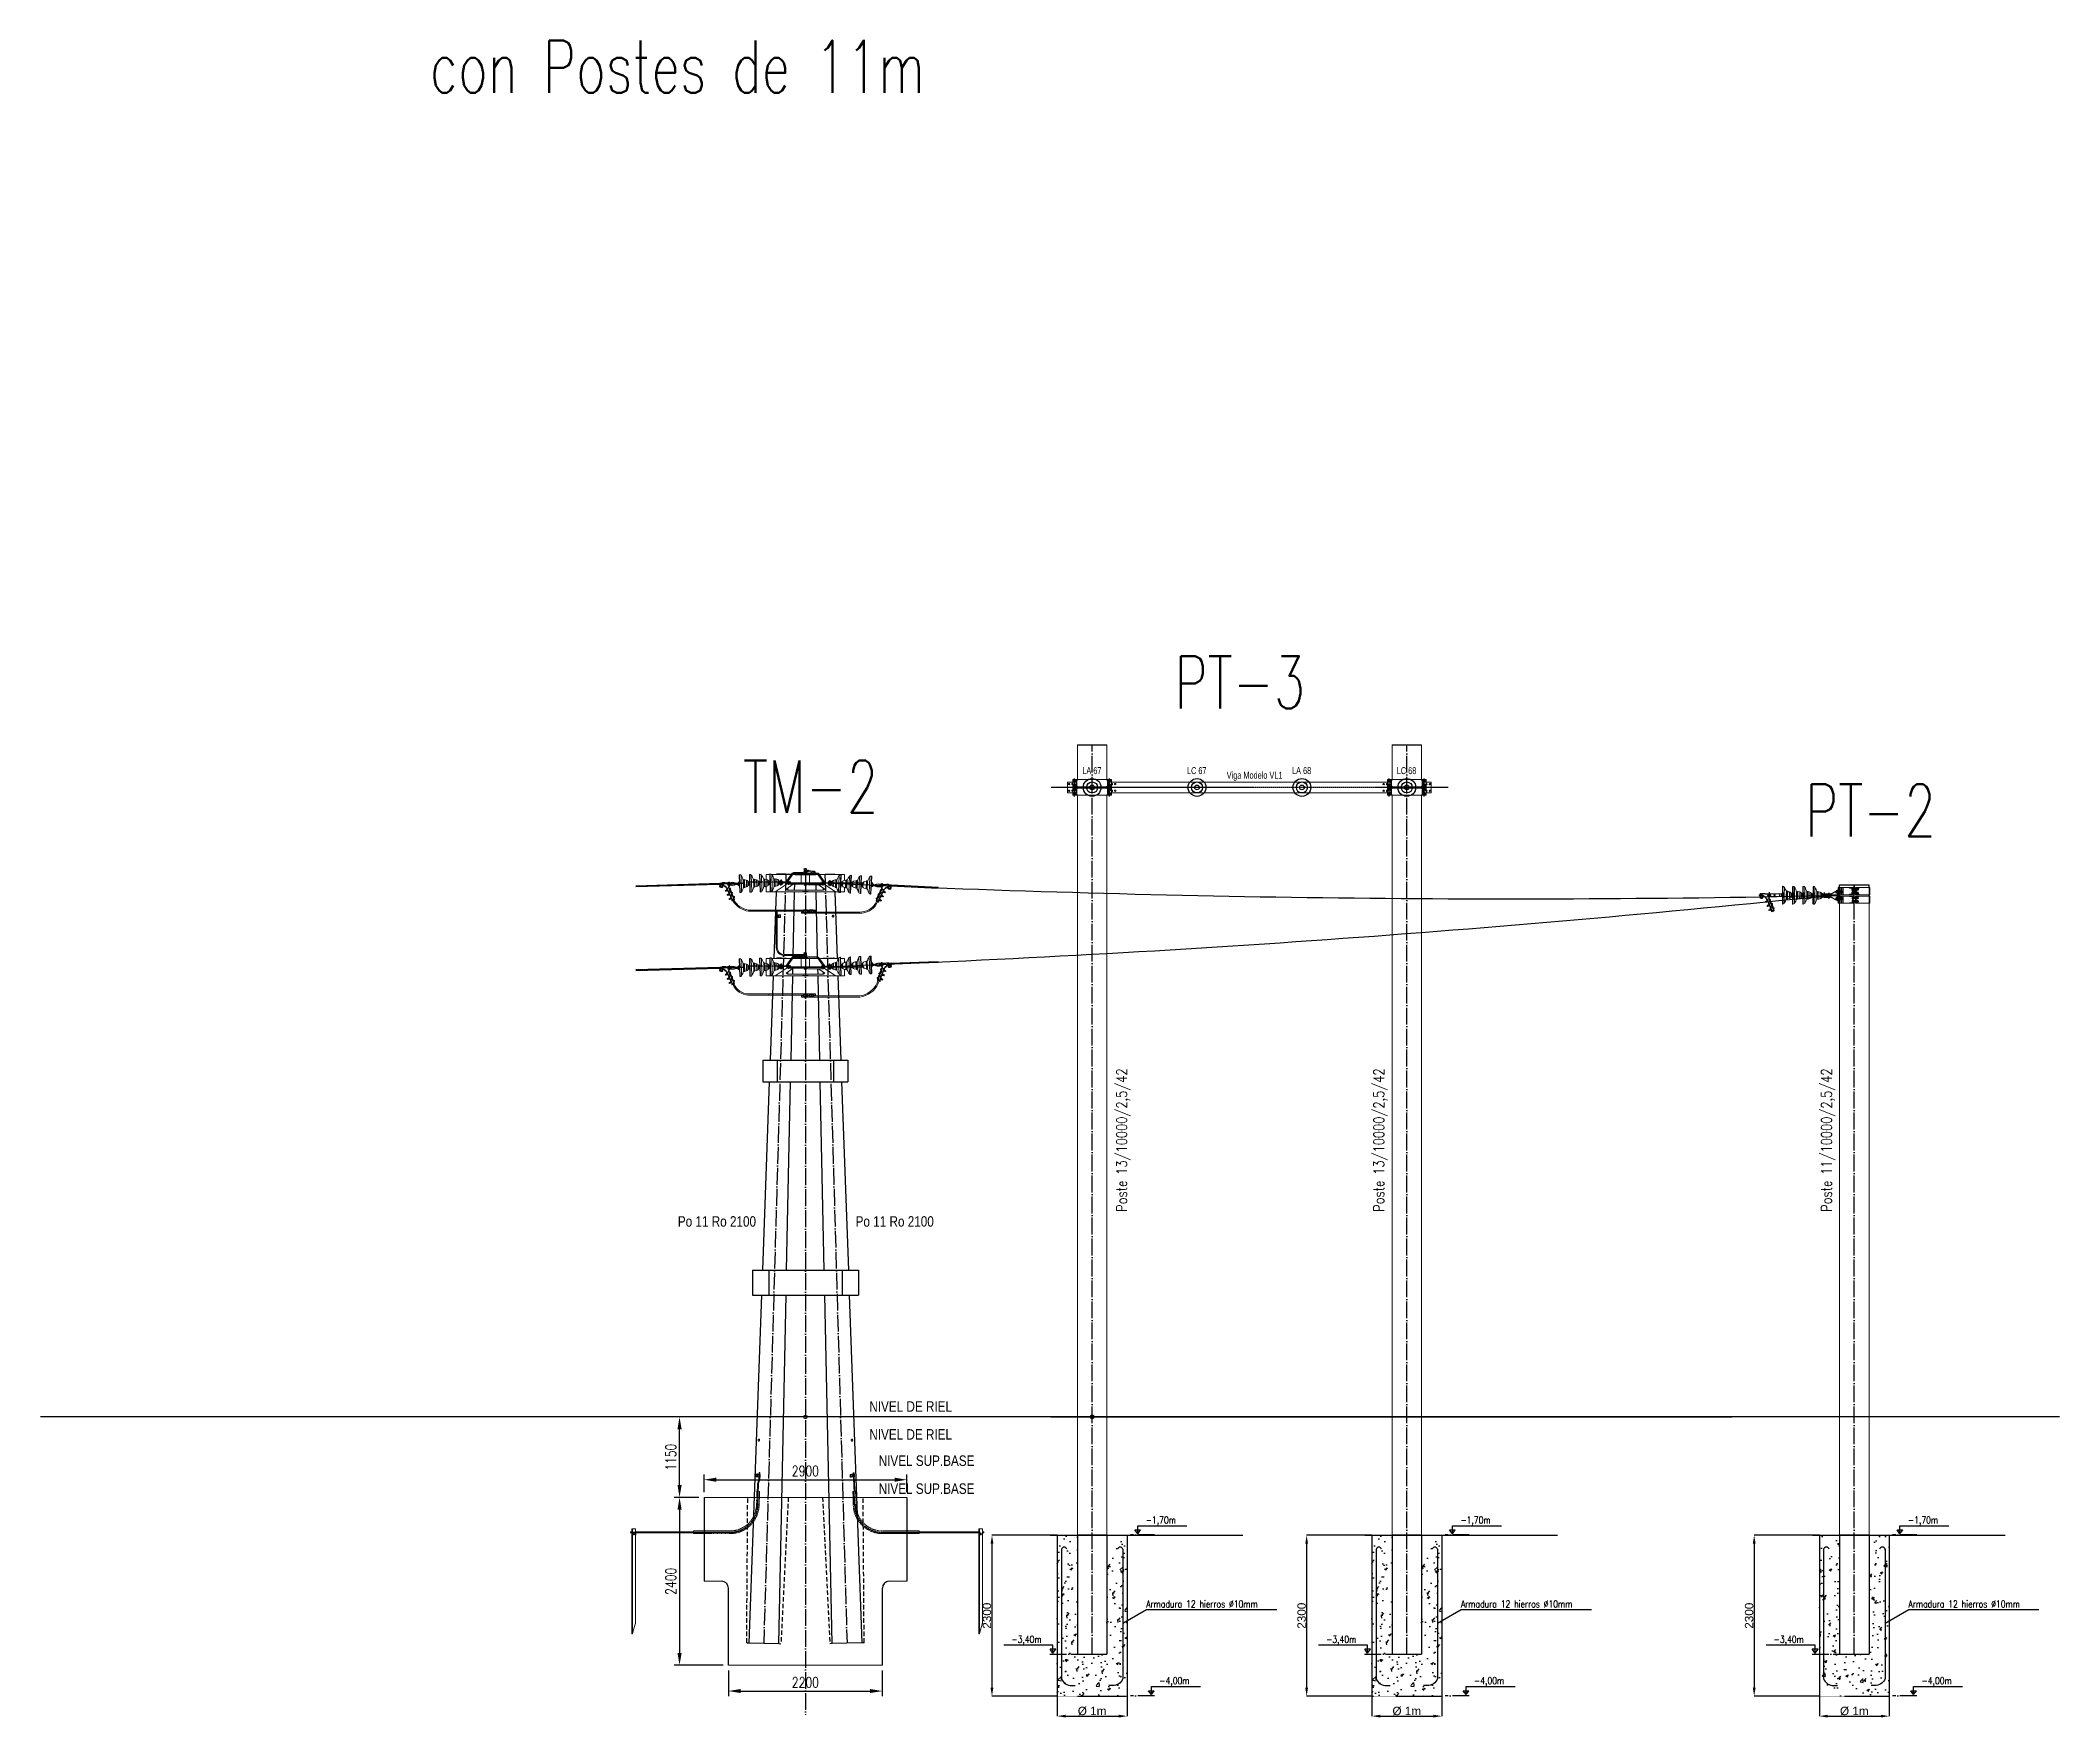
# Model space of a CAD drawing. Header units: millimetres. Extents: x 1587714 to 3094800, y -694377 to -413614.
# Drawn here: x 2928061 to 2956937, y -590963 to -566897 of the extents above; entities that cross this region are included whole.
import ezdxf
from ezdxf.enums import TextEntityAlignment as Align

# ---------------------------------------------------------------- set-up
doc = ezdxf.new("R2010")
doc.units = ezdxf.units.MM
for name, pattern in [('ACAD_ISO04W100', [30, 24, -3, 0, -3]), ('CENTER2', [28.575, 19.05, -3.175, 3.175, -3.175]), ('DASHED', [19.05, 12.7, -6.35]), ('HIDDEN', [9.525, 6.35, -3.175])]:
    doc.linetypes.add(name, pattern=pattern)
for name, color, linetype in [('0_EJES', 1, 'CENTER2'), ('M0_EQUIPOS', 7, 'Continuous'), ('M2_PLBULONES', 2, 'Continuous'), ('M_DIM', 1, 'Continuous'), ('Textos', 7, 'Continuous'), ('Textos catenaria', 7, 'Continuous')]:
    doc.layers.add(name, color=color, linetype=linetype)
doc.styles.add('ARIAL', font='arial.ttf', dxfattribs={"width": 0.8})
doc.styles.add('ROMAN_SIMPLEX', font='ROMANS')
doc.styles.add('SANS', font='sanss___.ttf')
doc.styles.add('SIMPLEX', font='simplex.shx', dxfattribs={"width": 0.75})
doc.dimstyles.new('COTA-100', dxfattribs={"dimtxt": 120, "dimasz": 120, "dimexe": 0, "dimexo": 0, "dimgap": 10, "dimtad": 1, "dimdec": 0, "dimzin": 0, "dimdsep": 46, "dimtxsty": 'SANS', "dimcen": 0.1, "dimclrd": 8, "dimclre": 8, "dimclrt": 7, "dimazin": 0, "dimtm": 1e-09, "dimtfac": 0.714286, "dimtdec": 0, "dimtmove": 2, "dimatfit": 2, "dimfxl": 0, "dimtolj": 1, "dimtzin": 0, "dimarcsym": 0})
doc.dimstyles.new('MSF-DIM1-50', dxfattribs={"dimscale": 50, "dimtxt": 3, "dimasz": 3.5, "dimexe": 1.5, "dimexo": 1.5, "dimgap": 1, "dimtad": 1, "dimdec": 3, "dimdsep": 46, "dimtxsty": 'SIMPLEX', "dimcen": 1.5, "dimclrd": 251, "dimclre": 251, "dimclrt": 7, "dimaunit": 1, "dimadec": 3, "dimazin": 0, "dimtfac": 1, "dimtdec": 3, "dimtmove": 0, "dimatfit": 3, "dimfxl": 1, "dimtolj": 1, "dimtzin": 0, "dimarcsym": 0})

msp = doc.modelspace()

# ---------------------------------------------------------------- texts
at = {"layer": 'M_DIM', "color": 7, "style": 'ARIAL', "width": 0.8}
for s, p in [('NIVEL DE RIEL', (2939914.6938, -586502.7416)), ('NIVEL SUP.BASE', (2940048.5586, -587278.6038))]:
    msp.add_text(s, height=150, dxfattribs=at).set_placement(p)
at = {"layer": 'Textos', "linetype": 'Continuous', "style": 'ROMAN_SIMPLEX', "width": 0.8}
msp.add_text('Poste 11/10000/2,5/42', height=150, rotation=90, dxfattribs=at).set_placement((2953677.0443, -583646.3727))
for s, p in [('-1,70m', (2954767.5278, -588100.4595)), ('Armadura 12 hierros Ø10mm', (2954775.1581, -589300.7922)), ('-3,40m', (2952846.5689, -589806.3276)), ('-4,00m', (2954962.095, -590400.4595))]:
    msp.add_text(s, height=100, dxfattribs=at).set_placement(p)
at = {"layer": 'Textos catenaria', "style": 'SIMPLEX', "width": 0.7}
for s, p in [('con Postes de 11m', (2933627.7459, -567646.5713)), ('PT-3', (2944280.5633, -576448.5706)), ('TM-2', (2938106.4821, -577940.4019)), ('PT-2', (2953297.6384, -578279.9826))]:
    msp.add_text(s, height=750, rotation=360, dxfattribs=at).set_placement(p)

# ---------------------------------------------------------------- blocks, each defined once
blk = doc.blocks.new('*D37')
at = {"color": 8, "lineweight": -2}
for p, q in [((2953501, -590570), (2953501, -590856)), ((2954501, -590570), (2954501, -590856)), ((2953621, -590856), (2954381, -590856))]:
    blk.add_line(p, q, dxfattribs=at)
at = {"color": 8}
for points in [[(2953621, -590836), (2953621, -590876), (2953501, -590856)], [(2954381, -590836), (2954381, -590876), (2954501, -590856)]]:
    blk.add_solid(points, dxfattribs=at)
at = {"layer": 'Defpoints', "color": 0}
for p in [(2953501, -590570), (2954501, -590570), (2954501, -590856)]:
    blk.add_point(p, dxfattribs=at)
at = {"color": 7, "insert": (2954001, -590784), "char_height": 120, "attachment_point": 5, "style": 'SANS'}
blk.add_mtext('\\A1;Ø 1m', dxfattribs=at)
blk = doc.blocks.new('*D38')
at = {"color": 8, "lineweight": -2}
for p, q in [((2953501, -588270), (2952569, -588270)), ((2952569, -588390), (2952569, -590450)), ((2953501, -590570), (2952569, -590570))]:
    blk.add_line(p, q, dxfattribs=at)
at = {"color": 8}
for points in [[(2952549, -588390), (2952589, -588390), (2952569, -588270)], [(2952549, -590450), (2952589, -590450), (2952569, -590570)]]:
    blk.add_solid(points, dxfattribs=at)
at = {"layer": 'Defpoints', "color": 0}
for p in [(2953501, -588270), (2952569, -590570), (2953501, -590570)]:
    blk.add_point(p, dxfattribs=at)
at = {"color": 7, "insert": (2952497, -589420), "char_height": 120, "attachment_point": 5, "rotation": 90, "style": 'SANS'}
blk.add_mtext('\\A1;2300', dxfattribs=at)
blk = doc.blocks.new('cadena retención 25kV')
at = {"color": 7}
for p, q in [((67, 23), (-19, 23)), ((48, 12), (-19, 12)), ((-9, 25), (9, 25)), ((-8, 25), (-8, -32)), ((0, 36), (0, -36)), ((8, 25), (8, -32)), ((48, -13), (-19, -13)), ((67, -24), (-19, -24)), ((8, -32), (-8, -32))]:
    blk.add_line(p, q, dxfattribs=at)
blk.add_circle((0, -28), 1.02, dxfattribs=at)
for centre, radius, start, end in [((-19, 18), 5.5, 90, 270), ((0, 14), 15, 53.153, 126.847), ((-9, 26), 0.299, 125.8801, 223.5084), ((9, 26), 0.299, 316.4916, 54.1199), ((19, 18), 5.5, 300, 60), ((67, 0), 23.5, 78.1597, 90), ((-19, -18), 5.5, 90, 270), ((19, -18), 5.5, 300, 60), ((67, 0), 23.5, 270, 281.8402)]:
    blk.add_arc(centre, radius, start, end, dxfattribs=at)
at = {"layer": '0_EJES', "color": 7}
for p, q in [((38, 0), (-38, 0)), ((67, 40), (67, -40)), ((214, 40), (214, -40)), ((360, 40), (360, -40)), ((506, 40), (506, -40)), ((652, 40), (652, -40)), ((852, 40), (852, -40))]:
    blk.add_line(p, q, dxfattribs=at)
at = {"layer": 'M0_EQUIPOS', "color": 7, "linetype": 'Continuous', "lineweight": 15}
for p, q in [((67, 23), (94, 23)), ((67, 23), (67, 19)), ((94, 18), (72, 18)), ((94, 23), (94, 26)), ((94, 23), (94, 18)), ((94, 17), (97, 18)), ((94, 18), (94, 17)), ((94, -10), (94, 10)), ((97, 18), (97, -18)), ((105, 0), (105, 33)), ((152, 53), (125, 47)), ((125, 0), (125, 47)), ((155, 56), (152, 53)), ((152, 0), (152, 53)), ((155, 0), (155, 56)), ((167, 48), (158, 56)), ((158, 0), (158, 56)), ((167, 0), (167, 48)), ((167, 0), (167, 42)), ((170, 0), (170, 46)), ((199, 0), (199, 117)), ((220, 0), (220, 128)), ((226, -122), (226, 122)), ((226, 23), (239, 23)), ((239, 18), (226, 18)), ((239, 23), (239, 26)), ((239, 23), (239, 18)), ((239, 17), (243, 18)), ((239, 18), (239, 17)), ((239, -10), (239, 10)), ((243, 18), (243, -18)), ((251, 0), (251, 33)), ((297, 53), (271, 47)), ((271, 0), (271, 47)), ((301, 56), (297, 53)), ((297, 0), (297, 53)), ((301, 0), (301, 56)), ((312, 48), (304, 56)), ((304, 0), (304, 56)), ((312, 0), (312, 48)), ((312, 0), (312, 42)), ((316, 0), (316, 46)), ((345, 0), (345, 117)), ((366, 0), (366, 128)), ((372, -122), (372, 122)), ((372, 23), (385, 23)), ((385, 18), (372, 18)), ((385, 23), (385, 26)), ((385, 23), (385, 18)), ((385, 17), (389, 18)), ((385, 18), (385, 17)), ((385, -10), (385, 10)), ((389, 18), (389, -18)), ((397, 0), (397, 33)), ((443, 53), (417, 47)), ((417, 0), (417, 47)), ((447, 56), (443, 53)), ((443, 0), (443, 53)), ((447, 0), (447, 56)), ((459, 48), (450, 56)), ((450, 0), (450, 56)), ((459, 0), (459, 48)), ((459, 0), (459, 42)), ((462, 0), (462, 46)), ((491, 0), (491, 117)), ((512, 0), (512, 128)), ((518, -122), (518, 122)), ((518, 23), (531, 23)), ((531, 18), (518, 18)), ((531, 23), (531, 26)), ((531, 23), (531, 18)), ((531, 17), (535, 18)), ((531, 18), (531, 17)), ((531, -10), (531, 10)), ((535, 18), (535, -18)), ((543, 0), (543, 33)), ((589, 53), (563, 47)), ((563, 0), (563, 47)), ((593, 56), (589, 53)), ((589, 0), (589, 53)), ((593, 0), (593, 56)), ((605, 48), (596, 56)), ((596, 0), (596, 56)), ((605, 0), (605, 48)), ((605, 0), (605, 42)), ((608, 0), (608, 46)), ((637, 0), (637, 117)), ((658, 0), (658, 128)), ((664, -122), (664, 122)), ((664, 22), (668, 22)), ((668, 20), (664, 20)), ((664, 19), (683, 19)), ((664, 9), (665, 10)), ((668, 22), (668, 20)), ((683, 19), (683, -19)), ((683, 19), (707, 19)), ((707, 19), (707, -19)), ((707, 19), (838, 19)), ((970, 7), (953, 15)), ((955, 19), (994, 2)), ((982, 2), (970, 7)), ((981, 15), (981, 23)), ((981, 8), (981, 15)), ((987, 0), (982, 2)), ((67, -23), (67, -19)), ((94, -23), (67, -23)), ((72, -18), (94, -18)), ((97, -18), (94, -17)), ((94, -17), (94, -18)), ((94, -18), (94, -23)), ((94, -26), (94, -23)), ((97, -23), (97, -26)), ((105, -33), (105, 0)), ((125, -47), (125, 0)), ((125, -47), (152, -53)), ((152, -53), (152, 0)), ((152, -53), (155, -56)), ((155, -56), (155, 0)), ((158, -56), (158, 0)), ((158, -56), (167, -48)), ((167, -42), (167, 0)), ((167, -48), (167, 0)), ((170, -46), (170, 0)), ((199, -117), (199, 0)), ((220, -128), (220, 0)), ((226, -18), (239, -18)), ((239, -23), (226, -23)), ((243, -18), (239, -17)), ((239, -17), (239, -18)), ((239, -18), (239, -23)), ((239, -26), (239, -23)), ((243, -23), (243, -26)), ((251, -33), (251, 0)), ((271, 0), (271, 0)), ((271, -47), (271, 0)), ((271, -47), (297, -53)), ((297, -53), (297, 0)), ((297, -53), (301, -56)), ((301, -56), (301, 0)), ((304, -56), (304, 0)), ((304, -56), (312, -48)), ((312, -48), (312, 0)), ((312, -42), (312, 0)), ((316, -46), (316, 0)), ((345, -117), (345, 0)), ((366, -128), (366, 0)), ((372, -18), (385, -18)), ((385, -23), (372, -23)), ((389, -18), (385, -17)), ((385, -17), (385, -18)), ((385, -18), (385, -23)), ((385, -26), (385, -23)), ((389, -23), (389, -26)), ((397, -33), (397, 0)), ((417, -47), (417, 0)), ((417, -47), (443, -53)), ((443, -53), (443, 0)), ((443, -53), (447, -56)), ((447, -56), (447, 0)), ((450, -56), (450, 0)), ((450, -56), (459, -48)), ((459, -42), (459, 0)), ((459, -48), (459, 0)), ((462, -46), (462, 0)), ((491, -117), (491, 0)), ((512, -128), (512, 0)), ((518, -18), (531, -18)), ((531, -23), (518, -23)), ((535, -18), (531, -17)), ((531, -17), (531, -18)), ((531, -18), (531, -23)), ((531, -26), (531, -23)), ((535, -23), (535, -26)), ((543, -33), (543, 0)), ((563, -47), (563, 0)), ((563, -47), (589, -53)), ((589, -53), (589, 0)), ((589, -53), (593, -56)), ((593, -56), (593, 0)), ((596, -56), (596, 0)), ((596, -56), (605, -48)), ((605, -42), (605, 0)), ((605, -48), (605, 0)), ((608, -46), (608, 0)), ((637, -117), (637, 0)), ((658, -128), (658, 0)), ((664, -19), (683, -19)), ((664, -20), (668, -20)), ((668, -22), (664, -22)), ((668, -22), (668, -20)), ((683, -19), (707, -19)), ((707, -19), (838, -19)), ((784, -216), (785, -215)), ((817, -241), (785, -227)), ((787, -208), (788, -208)), ((787, -222), (819, -236)), ((789, -217), (810, -226)), ((789, -217), (789, -218)), ((789, -218), (815, -229)), ((791, -212), (812, -221)), ((797, -177), (811, -144)), ((806, -166), (810, -156)), ((808, -172), (829, -181)), ((814, -158), (810, -168)), ((810, -168), (831, -177)), ((814, -158), (836, -167)), ((818, -220), (815, -228)), ((815, -229), (815, -228)), ((815, -228), (815, -228)), ((816, -153), (838, -162)), ((819, -236), (819, -236)), ((820, -217), (822, -218)), ((823, -117), (837, -84)), ((824, -215), (827, -216)), ((828, -213), (825, -212)), ((828, -214), (825, -213)), ((828, -213), (828, -214)), ((829, -215), (837, -219)), ((831, -106), (835, -96)), ((831, -177), (836, -167)), ((834, -191), (831, -190)), ((832, -206), (840, -210)), ((835, -196), (833, -194)), ((834, -112), (855, -121)), ((840, -98), (836, -108)), ((836, -108), (857, -117)), ((840, -168), (836, -179)), ((836, -198), (844, -201)), ((839, -216), (852, -222)), ((840, -98), (861, -107)), ((842, -93), (863, -102)), ((857, -210), (844, -204)), ((845, -157), (848, -159)), ((849, -155), (852, -156)), ((853, -154), (850, -153)), ((851, -55), (852, -55)), ((854, -153), (851, -152)), ((852, -222), (854, -221)), ((854, -153), (853, -154)), ((854, -155), (862, -159)), ((855, -48), (855, -47)), ((857, -117), (861, -107)), ((859, -131), (857, -130)), ((858, -211), (857, -210)), ((861, -136), (858, -135)), ((858, -146), (866, -150)), ((859, -53), (880, -62)), ((860, -48), (882, -57)), ((866, -109), (861, -119)), ((861, -138), (870, -141)), ((865, -156), (878, -162)), ((883, -150), (869, -145)), ((870, -98), (873, -99)), ((875, -95), (878, -96)), ((879, -93), (876, -92)), ((878, -94), (876, -93)), ((879, -93), (878, -94)), ((878, -162), (879, -161)), ((879, -95), (887, -99)), ((885, -71), (882, -70)), ((896, -38), (883, -67)), ((886, -76), (883, -75)), ((883, -87), (891, -90)), ((883, -152), (883, -150)), ((887, -78), (895, -81)), ((890, -96), (903, -102)), ((908, -90), (895, -85)), ((903, -102), (905, -102)), ((909, -92), (908, -90)), ((981, -6), (981, -6)), ((987, -7), (987, -7)), ((995, 0), (995, 0))]:
    blk.add_line(p, q, dxfattribs=at)
at = {"layer": 'M0_EQUIPOS', "color": 7, "linetype": 'Continuous', "lineweight": 15, "flags": 128}
for points in [[(665, 11), (665, 11), (664, 11), (664, 11)], [(665, 10), (665, 10), (665, 10), (665, 10), (665, 11), (665, 11)], [(955, 19), (955, 19), (955, 19), (954, 18), (954, 18), (954, 17), (953, 16), (953, 15), (953, 15)], [(970, 7), (970, 6), (970, 5), (969, 3), (969, 2), (969, 2), (969, 1), (969, 1), (969, 0)], [(982, 2), (981, 1), (980, 0), (980, -1), (979, -2), (979, -3), (978, -3), (978, -3), (978, -4)], [(994, 1), (994, 1), (994, 2), (994, 2), (994, 2), (994, 2), (994, 2), (994, 2), (994, 2)], [(94, -26), (95, -26), (97, -26)], [(239, -26), (241, -26), (243, -26)], [(385, -26), (387, -26), (389, -26)], [(531, -26), (533, -26), (535, -26)], [(782, -222), (782, -222), (782, -221), (782, -220), (783, -219), (783, -219), (783, -218), (784, -217), (784, -216)], [(784, -193), (784, -193), (785, -193), (786, -193), (787, -194), (788, -195), (790, -195), (792, -196), (793, -196)], [(789, -218), (788, -218), (787, -217), (786, -217), (786, -217), (785, -217), (785, -216), (784, -216), (784, -216)], [(785, -215), (785, -213), (786, -212), (787, -211), (787, -209), (788, -208), (788, -207), (788, -207), (788, -206)], [(789, -217), (788, -216), (788, -216), (787, -216), (786, -215), (786, -215), (785, -215), (785, -215), (785, -215)], [(787, -222), (787, -223), (787, -223), (786, -224), (786, -225), (786, -226), (785, -226), (785, -227), (785, -227)], [(787, -195), (788, -195), (789, -195)], [(789, -218), (789, -219), (788, -219), (788, -220), (788, -220), (788, -221), (787, -221), (787, -222), (787, -222)], [(788, -206), (789, -205), (789, -204), (790, -203), (791, -201), (791, -199), (792, -197), (793, -195), (794, -192), (795, -190), (796, -187), (797, -185), (798, -183), (799, -181), (800, -179), (801, -178), (801, -176), (802, -175), (802, -175)], [(790, -182), (790, -181), (789, -181), (789, -181)], [(791, -212), (791, -213), (791, -213), (791, -213), (791, -214), (790, -215), (790, -215), (790, -216), (789, -217)], [(808, -172), (808, -173), (808, -174), (807, -175), (806, -177), (806, -178), (805, -180), (804, -183), (803, -185), (802, -188), (801, -190), (800, -193), (798, -195), (797, -198), (796, -201), (795, -203), (794, -205), (793, -207), (793, -209), (792, -210), (792, -212), (791, -212)], [(798, -185), (797, -184), (795, -184), (793, -183), (792, -182), (791, -182)], [(802, -175), (802, -174), (802, -174), (803, -173), (803, -172), (804, -170), (804, -169), (805, -167), (806, -166)], [(810, -168), (809, -167), (808, -167), (808, -167), (807, -166), (806, -166), (806, -166), (806, -166), (806, -166)], [(810, -168), (810, -168), (810, -169), (809, -170), (809, -171), (809, -171), (809, -172), (808, -172), (808, -172)], [(810, -133), (810, -133), (810, -133), (811, -134), (812, -134), (814, -135), (815, -135), (817, -136), (818, -137)], [(810, -156), (811, -154), (811, -152), (812, -151), (812, -150), (813, -149), (813, -148), (814, -147), (814, -147)], [(814, -158), (814, -157), (813, -157), (812, -156), (811, -156), (811, -156), (810, -156), (810, -156), (810, -156)], [(810, -226), (811, -225), (811, -224), (811, -224), (812, -223), (812, -222), (812, -222), (812, -222), (812, -221)], [(812, -221), (813, -220), (813, -219), (814, -218), (815, -216), (815, -214), (816, -212), (817, -210), (818, -207), (820, -204), (821, -202), (822, -199), (823, -197), (824, -194), (825, -192), (826, -189), (827, -187), (828, -186), (828, -184), (829, -183), (829, -182), (829, -181)], [(814, -147), (814, -146), (814, -145), (815, -144), (816, -142), (816, -141), (817, -139), (818, -136), (819, -134), (820, -132), (821, -130), (822, -127), (823, -125), (824, -123), (825, -121), (825, -119), (826, -118), (827, -116), (827, -115), (827, -115)], [(816, -153), (816, -153), (816, -154), (816, -154), (816, -155), (815, -155), (815, -156), (815, -157), (814, -158)], [(823, -125), (822, -125), (820, -124), (819, -123), (817, -122), (816, -122), (815, -122), (815, -121), (815, -121)], [(834, -112), (833, -113), (833, -114), (832, -115), (832, -117), (831, -118), (830, -120), (829, -123), (828, -125), (827, -127), (826, -130), (825, -133), (824, -135), (823, -138), (822, -140), (821, -143), (820, -145), (819, -147), (818, -149), (818, -150), (817, -151), (817, -152), (816, -153)], [(819, -236), (819, -237), (819, -237), (818, -238), (818, -239), (818, -240), (817, -240), (817, -241), (817, -241)], [(819, -219), (819, -219), (819, -219), (819, -219), (819, -219), (819, -219), (819, -220), (819, -220), (818, -220)], [(825, -205), (825, -205), (824, -207), (823, -210), (822, -212), (821, -214), (820, -215), (820, -217), (819, -218), (819, -219)], [(834, -191), (834, -191), (834, -191), (833, -192), (833, -193), (832, -195), (832, -196), (831, -198), (830, -200), (829, -202), (828, -204), (828, -206), (827, -208), (826, -210), (825, -212), (824, -214), (824, -215), (823, -216), (823, -217), (822, -218), (822, -218), (822, -218)], [(826, -202), (826, -203), (825, -205), (825, -205)], [(832, -188), (832, -188), (831, -189), (831, -190), (830, -192), (830, -194), (829, -196), (828, -198), (827, -200), (826, -202)], [(827, -115), (827, -114), (828, -114), (828, -113), (829, -112), (829, -110), (830, -109), (830, -107), (831, -106)], [(828, -214), (827, -215), (827, -216), (827, -216), (827, -216)], [(835, -196), (835, -196), (835, -196), (835, -197), (834, -198), (834, -199), (833, -201), (832, -203), (832, -204), (831, -206), (830, -208), (829, -210), (829, -211), (828, -213)], [(829, -181), (830, -181), (830, -181), (830, -180), (830, -180), (830, -179), (831, -178), (831, -177), (831, -177)], [(836, -108), (835, -107), (834, -107), (833, -107), (832, -106), (832, -106), (831, -106), (831, -106), (831, -106)], [(836, -179), (836, -178), (836, -178), (835, -178), (835, -178), (834, -178), (833, -177), (832, -177), (831, -177)], [(836, -179), (835, -180), (835, -182), (834, -183), (833, -184), (833, -186), (833, -186), (832, -187), (832, -188)], [(836, -108), (835, -109), (835, -109), (835, -110), (834, -111), (834, -111), (834, -112), (834, -112), (834, -112)], [(835, -73), (835, -73), (836, -73), (837, -74), (838, -74), (839, -75), (841, -76), (843, -76), (843, -77)], [(835, -96), (836, -94), (837, -93), (837, -91), (838, -90), (838, -89), (839, -88), (839, -87), (839, -87)], [(840, -98), (839, -97), (838, -97), (837, -97), (837, -96), (836, -96), (836, -96), (835, -96), (835, -96)], [(836, -167), (836, -166), (836, -165), (837, -164), (837, -164), (837, -163), (837, -163), (837, -162), (838, -162)], [(840, -168), (840, -168), (840, -168), (839, -168), (839, -168), (838, -168), (837, -167), (837, -167), (836, -167)], [(838, -75), (839, -75), (840, -75)], [(838, -162), (838, -161), (838, -160), (839, -159), (839, -158), (840, -156), (841, -154), (842, -152), (843, -149), (844, -147), (845, -144), (846, -142), (847, -139), (848, -136), (849, -134), (850, -132), (851, -129), (852, -127), (853, -126), (854, -124), (854, -123), (855, -122), (855, -121)], [(838, -219), (838, -219), (838, -219), (838, -218), (838, -218), (839, -217), (839, -216), (839, -216), (840, -215)], [(839, -87), (839, -86), (840, -85), (840, -84), (841, -82), (842, -81), (843, -79), (844, -76), (845, -74), (846, -72), (847, -69), (848, -67), (849, -65), (849, -62), (850, -61), (851, -59), (852, -57), (852, -56), (852, -55)], [(848, -65), (848, -65), (846, -64), (844, -63), (843, -63), (842, -62), (841, -62), (840, -62), (840, -61)], [(842, -93), (842, -93), (842, -94), (841, -94), (841, -95), (841, -95), (841, -96), (840, -97), (840, -98)], [(844, -159), (844, -160), (844, -161), (843, -161), (843, -163), (842, -164), (842, -165), (841, -167), (840, -168)], [(840, -215), (840, -214), (841, -213), (841, -211), (842, -210), (842, -209), (843, -208), (843, -207), (843, -206)], [(859, -53), (859, -54), (858, -55), (857, -56), (857, -58), (856, -60), (855, -62), (854, -65), (853, -67), (852, -70), (851, -72), (849, -75), (848, -78), (847, -80), (846, -83), (845, -85), (844, -87), (844, -89), (843, -90), (842, -92), (842, -93), (842, -93)], [(845, -201), (845, -202), (845, -202), (845, -202), (845, -203), (845, -203), (844, -204), (844, -205), (843, -206)], [(850, -145), (849, -147), (848, -149), (847, -151), (847, -153), (846, -155), (845, -157), (845, -158), (844, -159), (844, -159)], [(859, -131), (859, -131), (859, -132), (859, -132), (858, -133), (858, -135), (857, -136), (856, -138), (856, -140), (855, -142), (854, -144), (853, -146), (852, -148), (851, -150), (850, -152), (850, -154), (849, -155), (849, -157), (848, -158), (848, -158), (848, -159), (848, -159)], [(852, -142), (851, -143), (850, -145)], [(852, -55), (853, -55), (853, -55), (853, -54), (853, -53), (854, -53), (854, -52), (854, -51), (855, -50)], [(858, -128), (857, -128), (857, -129), (856, -131), (856, -132), (855, -134), (854, -136), (853, -138), (852, -140), (852, -142)], [(853, -154), (853, -155), (852, -156), (852, -156), (852, -156)], [(852, -222), (852, -222), (853, -221), (853, -220), (853, -219), (854, -218), (855, -217), (855, -215), (856, -214), (856, -213), (857, -212), (857, -211), (857, -210), (857, -210)], [(861, -136), (861, -136), (861, -136), (860, -137), (860, -138), (859, -140), (859, -141), (858, -143), (857, -145), (856, -146), (856, -148), (855, -150), (854, -152), (854, -153)], [(858, -211), (858, -212), (858, -212), (857, -213), (857, -214), (856, -215), (856, -216), (855, -218), (855, -219), (854, -220), (854, -221), (854, -221), (854, -221), (854, -221)], [(860, -48), (859, -48), (858, -48), (857, -48), (857, -48), (856, -48), (856, -48), (855, -48), (855, -48)], [(860, -50), (859, -50), (858, -50), (857, -50), (857, -49), (856, -50), (855, -50), (855, -50), (855, -50)], [(855, -121), (855, -121), (855, -121), (855, -120), (856, -120), (856, -119), (856, -118), (856, -118), (857, -117)], [(861, -119), (861, -119), (861, -119), (861, -118), (860, -118), (859, -118), (859, -118), (858, -117), (857, -117)], [(861, -119), (861, -120), (860, -122), (859, -123), (859, -125), (858, -126), (858, -127), (858, -127), (858, -128)], [(860, -50), (860, -51), (860, -51), (859, -52), (859, -52), (859, -52), (859, -53), (859, -53), (859, -53)], [(861, -107), (861, -106), (862, -105), (862, -104), (862, -104), (863, -103), (863, -103), (863, -102), (863, -102)], [(866, -109), (866, -109), (865, -109), (865, -108), (864, -108), (864, -108), (863, -107), (862, -107), (861, -107)], [(863, -102), (863, -102), (864, -101), (864, -99), (865, -98), (866, -96), (866, -94), (867, -92), (868, -89), (870, -87), (871, -84), (872, -81), (873, -79), (874, -76), (875, -74), (876, -71), (877, -69), (878, -67), (879, -65), (879, -64), (880, -63), (880, -62)], [(863, -159), (863, -159), (863, -159), (864, -159), (864, -158), (864, -157), (864, -157), (865, -156), (865, -155)], [(865, -155), (866, -154), (866, -153), (867, -152), (867, -150), (867, -149), (868, -148), (868, -147), (869, -146)], [(869, -100), (869, -100), (869, -101), (869, -102), (868, -103), (868, -104), (867, -106), (866, -107), (866, -109)], [(876, -85), (875, -87), (874, -89), (873, -91), (872, -93), (871, -95), (871, -97), (870, -98), (870, -99), (869, -100)], [(871, -142), (871, -142), (871, -142), (870, -142), (870, -143), (870, -143), (870, -144), (869, -145), (869, -146)], [(885, -71), (885, -71), (885, -72), (884, -73), (884, -74), (883, -75), (883, -77), (882, -78), (881, -80), (880, -82), (879, -84), (878, -86), (877, -89), (877, -91), (876, -92), (875, -94), (874, -96), (874, -97), (874, -98), (873, -98), (873, -99), (873, -99)], [(877, -82), (876, -83), (876, -85)], [(883, -68), (882, -69), (882, -70), (881, -72), (881, -73), (880, -75), (879, -78), (878, -80), (877, -82)], [(878, -94), (878, -95), (878, -96), (878, -96), (878, -96)], [(878, -162), (878, -162), (878, -161), (878, -160), (879, -159), (879, -158), (880, -157), (881, -155), (881, -154), (882, -153), (882, -152), (882, -151), (883, -150), (883, -150)], [(886, -76), (886, -76), (886, -77), (886, -77), (885, -78), (885, -80), (884, -81), (883, -83), (882, -85), (882, -87), (881, -88), (880, -90), (880, -92), (879, -93)], [(883, -152), (883, -152), (883, -152), (883, -153), (882, -154), (882, -155), (881, -156), (881, -158), (880, -159), (880, -160), (879, -161), (879, -161), (879, -161), (879, -161)], [(880, -62), (880, -62), (880, -61), (881, -61), (881, -60), (881, -60), (881, -59), (882, -58), (882, -57)], [(883, -67), (883, -68), (883, -68), (883, -68), (883, -68), (883, -68), (883, -68), (883, -68), (883, -68)], [(889, -99), (889, -99), (889, -99), (889, -99), (889, -98), (889, -98), (890, -97), (890, -96), (891, -95)], [(891, -95), (891, -94), (891, -93), (892, -92), (892, -91), (893, -89), (893, -88), (894, -87), (894, -86)], [(896, -82), (896, -82), (896, -82), (896, -82), (896, -83), (895, -84), (895, -84), (895, -85), (894, -86)], [(903, -102), (903, -102), (903, -101), (904, -101), (904, -100), (905, -98), (905, -97), (906, -96), (907, -94), (907, -93), (908, -92), (908, -91), (908, -91), (908, -90)], [(909, -92), (909, -92), (908, -92), (908, -93), (908, -94), (907, -95), (907, -97), (906, -98), (906, -99), (905, -100), (905, -101), (905, -101), (905, -102), (905, -102)], [(932, -12), (932, -13), (933, -15), (933, -16), (934, -17), (934, -17), (934, -18), (935, -18), (935, -18)], [(939, -21), (939, -21), (939, -22), (940, -22), (941, -22), (941, -22), (943, -22), (944, -22), (945, -22)], [(985, -12), (985, -12), (985, -12), (984, -12), (984, -12), (983, -13), (982, -13), (981, -14), (980, -15)], [(985, 0), (986, -2), (986, -3), (986, -4), (987, -5), (987, -6), (987, -7), (987, -7), (987, -7)]]:
    blk.add_lwpolyline(points, dxfattribs=at)
at = {"layer": 'M0_EQUIPOS', "color": 7, "linetype": 'Continuous', "lineweight": 15}
for centre, radius in [((776, 0), 9), ((852, 0), 23.5), ((964, -24), 14), ((964, -24), 12.5)]:
    blk.add_circle(centre, radius, dxfattribs=at)
for centre, radius, start, end in [((67, 0), 23, 90, 270), ((92, 41), 15, 273.9572, 329.1035), ((131, 18), 30, 101.6824, 149.1035), ((156, 55), 2, 45, 135), ((163, 48), 6.5, 300.3155, 349.3428), ((347, 13), 180, 144.7869, 169.3428), ((220, 102), 25, 88.6896, 144.79), ((220, 122), 5.5, 0, 90.0151), ((238, 41), 15, 273.9572, 329.1035), ((277, 18), 30, 101.6824, 149.1035), ((302, 55), 2, 45, 135), ((309, 48), 6.5, 300.3155, 349.3428), ((493, 13), 180, 144.7869, 169.3428), ((366, 102), 25, 88.6896, 144.79), ((366, 122), 5.5, 0, 90.0151), ((384, 41), 15, 273.9572, 329.1035), ((423, 18), 30, 101.6824, 149.1035), ((448, 55), 2, 45, 135), ((455, 48), 6.5, 300.3155, 349.3428), ((639, 13), 180, 144.7869, 169.3428), ((512, 102), 25, 88.6896, 144.79), ((512, 122), 5.5, 0, 90.0151), ((530, 41), 15, 273.9572, 329.1035), ((569, 18), 30, 101.6824, 149.1035), ((594, 55), 2, 45, 135), ((601, 48), 6.5, 300.3155, 349.3428), ((785, 13), 180, 144.7869, 169.3428), ((658, 102), 25, 88.6896, 144.79), ((658, 122), 5.5, 0, 90.0151), ((668, 18), 5, 18.0592, 90), ((668, 18), 2, 50.805, 90), ((964, -24), 32, 78.5494, 156.2797), ((964, -24), 25, 78.5494, 157.3329), ((981, -117), 140, 90, 101.9821), ((964, -24), 32, 47.7023, 55.4506), ((984, 6), 6.93, 284.1117, 296.1161), ((993, 1), 2, 337, 67), ((98, -22), 5, 195.5113, 252.4367), ((92, -41), 15, 30.8965, 72.4367), ((131, -18), 30, 210.8965, 258.3176), ((156, -55), 2, 225, 315), ((163, -48), 6.5, 10.6572, 59.6845), ((347, -13), 180, 190.6572, 215.2131), ((220, -102), 25, 215.21, 271.3104), ((220, -122), 5.5, 269.9849, 0), ((244, -22), 5, 195.5113, 252.4367), ((238, -41), 15, 30.8965, 72.4367), ((277, -18), 30, 210.8965, 258.3176), ((302, -55), 2, 225, 315), ((309, -48), 6.5, 10.6572, 59.6845), ((493, -13), 180, 190.6572, 215.2131), ((366, -102), 25, 215.21, 271.3104), ((366, -122), 5.5, 269.9849, 0), ((390, -22), 5, 195.5113, 252.4367), ((384, -41), 15, 30.8965, 72.4367), ((423, -18), 30, 210.8965, 258.3176), ((448, -55), 2, 225, 315), ((455, -48), 6.5, 10.6572, 59.6845), ((639, -13), 180, 190.6572, 215.2131), ((512, -102), 25, 215.21, 271.3104), ((512, -122), 5.5, 269.9849, 0), ((536, -22), 5, 195.5113, 252.4367), ((530, -41), 15, 30.8965, 72.4367), ((569, -18), 30, 210.8965, 258.3176), ((594, -55), 2, 225, 315), ((601, -48), 6.5, 10.6572, 59.6845), ((785, -13), 180, 190.6572, 215.2131), ((658, -102), 25, 215.21, 271.3104), ((658, -122), 5.5, 269.9849, 0), ((668, -18), 5, 270, 341.9408), ((668, -18), 2, 270, 309.195), ((787, -187), 6.35, 67, 247), ((784, -223), 3, 157, 247), ((793, -208), 4.91, 158.1282, 248.0855), ((877, -191), 83.6, 142.3044, 171.6956), ((877, -191), 81.6, 143.4082, 170.5918), ((806, -177), 4.96, 66.5227, 156.5146), ((812, -127), 6.35, 67, 247), ((815, -129), 5.75, 242.4062, 270.9008), ((814, -217), 4.91, 245.9144, 335.8724), ((818, -148), 4.96, 157.4857, 247.4771), ((903, -132), 83.6, 142.3044, 171.6956), ((903, -132), 81.6, 143.4082, 170.5918), ((832, -117), 4.96, 66.5232, 156.5141), ((828, -186), 4.96, 337.4854, 67.4776), ((838, -67), 6.35, 67, 247), ((840, -157), 4.96, 246.5232, 336.5142), ((844, -89), 4.96, 157.4855, 247.4776), ((857, -57), 4.91, 65.915, 155.8719), ((853, -126), 4.96, 337.4856, 67.4772), ((865, -98), 4.96, 246.523, 336.5135), ((878, -66), 4.91, 338.1282, 68.0856), ((984, -123), 116, 115.289, 148.739), ((984, -123), 123, 115.289, 135.951), ((936, -21), 10, 98.3796, 115.289), ((936, -21), 3, 94.883, 115.289), ((935, -12), 6, 274.883, 337.3329), ((936, -21), 3, 353.8945, 94.883), ((964, -24), 25, 173.8945, 30.0875), ((936, -21), 9, 353.8945, 55.4599), ((964, -24), 19, 173.8945, 30.0875), ((964, -24), 25, 46.6491, 55.4506), ((988, -10), 9, 148.5221, 210.0875), ((988, -10), 10, 104.1117, 105.6024), ((988, -10), 3, 109.099, 210.0875), ((984, 6), 13.9, 284.1117, 318.0088), ((988, -10), 3, 104.1117, 109.099)]:
    blk.add_arc(centre, radius, start, end, dxfattribs=at)
for points, knots in [([(94, 10), (94, 11), (94, 13), (94, 15), (95, 17), (96, 18), (97, 18), (97, 18)], [0, 0, 0, 0, 0.234771, 0.468811, 0.687653, 0.908391, 1, 1, 1, 1]), ([(239, 10), (240, 11), (240, 13), (240, 15), (241, 17), (242, 18), (243, 18), (243, 18)], [0, 0, 0, 0, 0.234772, 0.468811, 0.687654, 0.908396, 1, 1, 1, 1]), ([(385, 10), (386, 11), (386, 13), (386, 15), (387, 17), (388, 18), (389, 18), (389, 18)], [0, 0, 0, 0, 0.234771, 0.468811, 0.687653, 0.908391, 1, 1, 1, 1]), ([(531, 10), (532, 11), (532, 13), (532, 15), (533, 17), (534, 18), (535, 18), (535, 18)], [0, 0, 0, 0, 0.234772, 0.46881, 0.687654, 0.908393, 1, 1, 1, 1]), ([(861, 22), (861, 22), (862, 20), (867, 20), (873, 18), (880, 18), (888, 18), (896, 19), (906, 20), (917, 22), (928, 23), (935, 23), (941, 23), (946, 22), (950, 21), (953, 20), (955, 19)], [0, 0, 0, 0, 0.000001, 0.064202, 0.129565, 0.210194, 0.290921, 0.373651, 0.456413, 0.628039, 0.714318, 0.800519, 0.849607, 0.898678, 0.949348, 1, 1, 1, 1]), ([(953, 15), (951, 15), (949, 16), (945, 17), (940, 18), (935, 18), (928, 18), (917, 17), (907, 15), (896, 14), (888, 13), (879, 13), (873, 13), (871, 14)], [0, 0, 0, 0, 0.050836, 0.101689, 0.154437, 0.207206, 0.302816, 0.39852, 0.591924, 0.693048, 0.794129, 0.897131, 1, 1, 1, 1]), ([(978, -4), (977, -3), (975, -2), (972, 0), (969, 0), (969, 0)], [0, 0, 0, 0, 0.367378, 0.743117, 1, 1, 1, 1]), ([(987, 0), (987, 0), (987, 0), (988, 0), (989, 0), (991, 0), (993, 1), (993, 1), (994, 1)], [0, 0, 0, 0, 0.002763, 0.080709, 0.33429, 0.591023, 0.847305, 1, 1, 1, 1]), ([(995, 0), (995, 0), (995, 0), (995, 0), (995, 1), (995, 1), (994, 1), (994, 1), (994, 1)], [0, 0, 0, 0, 0.1052276, 0.2096587, 0.3672676, 0.5679231, 0.7706938, 1, 1, 1, 1]), ([(97, -18), (97, -18), (95, -17), (94, -15), (94, -13), (94, -11), (94, -10)], [0, 0, 0, 0, 0.178196, 0.399469, 0.738103, 1, 1, 1, 1]), ([(94, -23), (94, -23), (96, -23), (97, -23), (97, -23)], [0, 0, 0, 0, 0.806041, 1, 1, 1, 1]), ([(243, -18), (243, -18), (241, -17), (240, -15), (240, -13), (240, -11), (239, -10)], [0, 0, 0, 0, 0.178196, 0.399469, 0.738103, 1, 1, 1, 1]), ([(239, -23), (240, -23), (242, -23), (243, -23), (243, -23)], [0, 0, 0, 0, 0.806051, 1, 1, 1, 1]), ([(389, -18), (389, -18), (387, -17), (386, -15), (386, -13), (386, -11), (385, -10)], [0, 0, 0, 0, 0.178196, 0.399469, 0.738103, 1, 1, 1, 1]), ([(385, -23), (386, -23), (388, -23), (389, -23), (389, -23)], [0, 0, 0, 0, 0.806041, 1, 1, 1, 1]), ([(535, -18), (535, -18), (533, -17), (532, -15), (532, -13), (532, -11), (531, -10)], [0, 0, 0, 0, 0.178199, 0.39947, 0.738103, 1, 1, 1, 1]), ([(531, -23), (532, -23), (534, -23), (535, -23), (535, -23)], [0, 0, 0, 0, 0.806047, 1, 1, 1, 1]), ([(782, -222), (782, -222), (782, -222), (783, -222), (783, -221), (784, -221), (785, -221), (786, -222), (787, -222), (787, -222)], [0, 0, 0, 0, 0.18734, 0.306462, 0.518591, 0.618066, 0.766266, 0.903279, 1, 1, 1, 1]), ([(785, -203), (785, -204), (785, -204), (784, -205), (783, -206), (783, -206), (783, -206), (783, -206), (783, -207), (783, -207), (784, -207), (785, -208), (786, -208), (787, -208)], [0, 0, 0, 0, 0.140653, 0.288047, 0.39934, 0.434788, 0.465598, 0.490047, 0.514842, 0.571294, 0.668281, 0.787286, 1, 1, 1, 1]), ([(785, -227), (785, -227), (785, -227), (784, -227), (784, -226), (783, -226), (783, -226), (783, -226)], [0, 0, 0, 0, 0.080417, 0.200862, 0.344104, 0.673536, 1, 1, 1, 1]), ([(787, -195), (787, -195), (787, -194), (786, -195), (785, -195), (785, -196), (785, -197), (785, -198), (786, -199), (786, -200), (786, -201)], [0, 0, 0, 0, 0.060272, 0.1235, 0.255325, 0.347677, 0.430305, 0.601804, 0.798475, 1, 1, 1, 1]), ([(785, -203), (786, -203), (786, -202), (786, -201), (786, -201)], [0, 0, 0, 0, 0.567272, 1, 1, 1, 1]), ([(791, -182), (791, -182), (791, -181), (791, -180), (793, -180), (794, -179), (796, -179), (797, -177), (797, -177)], [0, 0, 0, 0, 0.061542, 0.177389, 0.302719, 0.524052, 0.771262, 1, 1, 1, 1]), ([(812, -135), (812, -135), (811, -135), (811, -135), (810, -135), (810, -136), (810, -137), (810, -138), (811, -140), (812, -142), (812, -143), (811, -144)], [0, 0, 0, 0, 0.056076, 0.115848, 0.183285, 0.245803, 0.339179, 0.439179, 0.616711, 0.815961, 1, 1, 1, 1]), ([(818, -220), (818, -220), (818, -222), (816, -223), (813, -225), (811, -225), (810, -226), (810, -226)], [0, 0, 0, 0, 0.144405, 0.432875, 0.712673, 0.998621, 1, 1, 1, 1]), ([(819, -236), (819, -236), (819, -235), (819, -235), (819, -234), (819, -233), (817, -232), (816, -231), (816, -230), (815, -229)], [0, 0, 0, 0, 0.01545, 0.135027, 0.232658, 0.352872, 0.584278, 0.816052, 1, 1, 1, 1]), ([(816, -122), (816, -122), (816, -121), (817, -121), (818, -120), (820, -120), (822, -119), (823, -118), (823, -117)], [0, 0, 0, 0, 0.053838, 0.17098, 0.296431, 0.519154, 0.769121, 1, 1, 1, 1]), ([(827, -215), (827, -215), (827, -215), (828, -215), (828, -215), (828, -215), (829, -215)], [0, 0, 0, 0, 0.0665256, 0.4352803, 0.8145561, 1, 1, 1, 1]), ([(829, -210), (830, -210), (830, -208), (831, -207), (832, -207), (832, -206)], [0, 0, 0, 0, 0.406293, 0.827276, 1, 1, 1, 1]), ([(829, -215), (829, -214), (829, -213), (829, -211), (829, -210), (829, -210)], [0, 0, 0, 0, 0.484345, 0.986329, 1, 1, 1, 1]), ([(832, -206), (832, -206), (832, -204), (833, -202), (833, -201), (833, -201)], [0, 0, 0, 0, 0.484336, 0.986321, 1, 1, 1, 1]), ([(833, -201), (833, -201), (834, -200), (835, -198), (836, -198), (836, -198)], [0, 0, 0, 0, 0.406289, 0.827269, 1, 1, 1, 1]), ([(838, -75), (837, -75), (837, -75), (836, -75), (836, -76), (835, -76), (835, -77), (836, -79), (837, -80), (838, -82), (837, -83), (837, -84)], [0, 0, 0, 0, 0.062579, 0.128966, 0.194452, 0.253482, 0.345513, 0.446136, 0.622535, 0.818366, 1, 1, 1, 1]), ([(835, -197), (835, -197), (835, -197), (835, -197), (836, -197), (836, -197), (836, -198)], [0, 0, 0, 0, 0.066526, 0.435281, 0.814556, 1, 1, 1, 1]), ([(837, -219), (837, -218), (839, -217), (839, -215), (840, -215), (840, -215)], [0, 0, 0, 0, 0.484341, 0.986325, 1, 1, 1, 1]), ([(838, -219), (838, -219), (838, -219), (838, -219), (837, -219), (837, -219), (837, -219)], [0, 0, 0, 0, 0.066526, 0.43528, 0.814555, 1, 1, 1, 1]), ([(840, -210), (841, -209), (842, -208), (843, -207), (843, -206), (843, -206)], [0, 0, 0, 0, 0.48434, 0.986325, 1, 1, 1, 1]), ([(840, -215), (840, -214), (840, -213), (840, -211), (840, -210), (840, -210)], [0, 0, 0, 0, 0.406295, 0.827271, 1, 1, 1, 1]), ([(855, -48), (855, -47), (855, -44), (855, -40), (853, -36), (851, -31), (847, -26), (845, -23), (843, -22), (842, -22)], [0, 0, 0, 0, 0.1069668, 0.2178353, 0.4071484, 0.6015655, 0.7675835, 0.9371888, 1, 1, 1, 1]), ([(842, -62), (842, -62), (842, -62), (842, -61), (843, -60), (845, -60), (846, -60), (846, -59)], [0, 0, 0, 0, 0.079895, 0.196449, 0.438338, 0.715746, 1, 1, 1, 1]), ([(843, -206), (844, -205), (844, -204), (844, -202), (844, -201), (844, -201)], [0, 0, 0, 0, 0.40629, 0.827271, 1, 1, 1, 1]), ([(845, -201), (845, -201), (845, -201), (845, -201), (845, -201), (844, -201), (844, -201)], [0, 0, 0, 0, 0.066526, 0.43528, 0.814555, 1, 1, 1, 1]), ([(848, -57), (847, -57), (847, -58), (847, -59), (846, -59)], [0, 0, 0, 0, 0.567257, 1, 1, 1, 1]), ([(848, -57), (848, -57), (848, -56), (848, -55), (848, -54), (848, -54), (848, -53), (848, -53), (848, -53), (849, -53), (849, -53), (850, -54), (851, -55), (851, -55)], [0, 0, 0, 0, 0.140653, 0.288052, 0.399344, 0.434784, 0.465597, 0.490049, 0.514848, 0.571298, 0.668285, 0.78729, 1, 1, 1, 1]), ([(851, -24), (852, -25), (855, -28), (858, -34), (860, -39), (860, -44), (860, -47), (860, -48)], [0, 0, 0, 0, 0.201506, 0.442901, 0.690061, 0.842857, 1, 1, 1, 1]), ([(853, -155), (853, -155), (853, -155), (853, -155), (853, -155), (854, -155), (854, -155)], [0, 0, 0, 0, 0.066526, 0.43528, 0.814556, 1, 1, 1, 1]), ([(854, -155), (854, -154), (854, -153), (854, -151), (855, -150), (855, -150)], [0, 0, 0, 0, 0.484345, 0.98633, 1, 1, 1, 1]), ([(855, -50), (855, -50), (855, -50), (855, -49), (855, -48), (855, -48), (855, -48)], [0, 0, 0, 0, 0.000022, 0.501116, 0.685168, 1, 1, 1, 1]), ([(855, -150), (855, -150), (856, -149), (857, -147), (857, -147), (858, -146)], [0, 0, 0, 0, 0.406292, 0.827271, 1, 1, 1, 1]), ([(858, -142), (859, -141), (859, -140), (860, -139), (861, -138), (861, -138)], [0, 0, 0, 0, 0.406289, 0.827269, 1, 1, 1, 1]), ([(858, -146), (858, -146), (858, -144), (858, -142), (858, -142), (858, -142)], [0, 0, 0, 0, 0.4843315, 0.9863212, 1, 1, 1, 1]), ([(860, -48), (860, -49), (860, -49), (860, -50), (860, -50), (860, -50)], [0, 0, 0, 0, 0.321714, 0.808802, 1, 1, 1, 1]), ([(860, -137), (860, -137), (860, -137), (860, -137), (861, -138), (861, -138), (861, -138)], [0, 0, 0, 0, 0.066526, 0.43528, 0.814556, 1, 1, 1, 1]), ([(862, -159), (863, -158), (864, -157), (865, -156), (865, -155), (865, -155)], [0, 0, 0, 0, 0.484342, 0.986325, 1, 1, 1, 1]), ([(863, -159), (863, -159), (863, -159), (863, -159), (863, -159), (862, -159), (862, -159)], [0, 0, 0, 0, 0.066526, 0.43528, 0.814555, 1, 1, 1, 1]), ([(865, -155), (865, -154), (866, -153), (866, -151), (866, -150), (866, -150)], [0, 0, 0, 0, 0.4062954, 0.8272707, 1, 1, 1, 1]), ([(866, -150), (866, -149), (868, -148), (869, -147), (869, -146), (869, -146)], [0, 0, 0, 0, 0.48434, 0.986325, 1, 1, 1, 1]), ([(869, -146), (869, -145), (870, -144), (870, -142), (870, -141), (870, -141)], [0, 0, 0, 0, 0.40629, 0.827271, 1, 1, 1, 1]), ([(871, -142), (871, -142), (871, -142), (871, -142), (870, -141), (870, -141), (870, -141)], [0, 0, 0, 0, 0.066526, 0.43528, 0.814555, 1, 1, 1, 1]), ([(878, -95), (878, -95), (878, -95), (878, -95), (879, -95), (879, -95), (879, -95)], [0, 0, 0, 0, 0.066526, 0.43528, 0.814555, 1, 1, 1, 1]), ([(879, -95), (879, -95), (879, -93), (880, -91), (880, -91), (880, -91)], [0, 0, 0, 0, 0.4843455, 0.9863297, 1, 1, 1, 1]), ([(880, -91), (880, -90), (881, -89), (882, -87), (883, -87), (883, -87)], [0, 0, 0, 0, 0.406299, 0.827271, 1, 1, 1, 1]), ([(882, -57), (882, -57), (882, -58), (883, -60), (884, -62), (884, -65), (883, -67), (883, -67)], [0, 0, 0, 0, 0.001379, 0.24365, 0.487351, 0.778477, 1, 1, 1, 1]), ([(883, -87), (883, -86), (883, -84), (883, -83), (884, -82), (884, -82)], [0, 0, 0, 0, 0.484332, 0.986321, 1, 1, 1, 1]), ([(884, -82), (884, -81), (885, -80), (886, -79), (887, -78), (887, -78)], [0, 0, 0, 0, 0.406289, 0.827269, 1, 1, 1, 1]), ([(886, -77), (886, -77), (886, -77), (886, -77), (886, -78), (887, -78), (887, -78)], [0, 0, 0, 0, 0.066526, 0.43528, 0.814556, 1, 1, 1, 1]), ([(887, -99), (888, -98), (889, -97), (890, -96), (891, -95), (891, -95)], [0, 0, 0, 0, 0.484341, 0.986325, 1, 1, 1, 1]), ([(889, -99), (889, -99), (889, -99), (888, -99), (888, -99), (888, -99), (887, -99)], [0, 0, 0, 0, 0.066526, 0.43528, 0.814555, 1, 1, 1, 1]), ([(891, -90), (892, -90), (893, -88), (894, -87), (894, -86), (894, -86)], [0, 0, 0, 0, 0.48434, 0.986325, 1, 1, 1, 1]), ([(891, -95), (891, -94), (891, -93), (891, -91), (891, -90), (891, -90)], [0, 0, 0, 0, 0.406295, 0.827271, 1, 1, 1, 1]), ([(894, -86), (894, -86), (895, -84), (895, -83), (895, -82), (895, -81)], [0, 0, 0, 0, 0.40629, 0.827271, 1, 1, 1, 1]), ([(896, -82), (896, -82), (896, -82), (896, -82), (895, -82), (895, -81), (895, -81)], [0, 0, 0, 0, 0.0665256, 0.4352802, 0.8145549, 1, 1, 1, 1]), ([(934, -11), (934, -11), (934, -12), (935, -13), (935, -14), (935, -16), (936, -18), (936, -18), (936, -18), (936, -18)], [0, 0, 0, 0, 0.0015905, 0.0770558, 0.2914318, 0.5437628, 0.7451503, 0.9551215, 1, 1, 1, 1]), ([(934, -11), (934, -11), (935, -12), (936, -12), (937, -13), (939, -14), (940, -14), (941, -14), (941, -14), (941, -14)], [0, 0, 0, 0, 0.001586, 0.150424, 0.291745, 0.544066, 0.745367, 0.955164, 1, 1, 1, 1]), ([(985, 0), (985, 0), (985, -1), (984, -2), (983, -3), (982, -5), (981, -6), (981, -6), (981, -6)], [0, 0, 0, 0, 0.001658, 0.157483, 0.305439, 0.569605, 0.780356, 1, 1, 1, 1]), ([(981, -6), (981, -6), (982, -7), (984, -7), (985, -8), (986, -7), (987, -7)], [0, 0, 0, 0, 0.2500032, 0.5000003, 0.7500001, 1, 1, 1, 1]), ([(985, 0), (985, 0), (985, -1), (985, -2), (986, -4), (986, -6), (987, -7), (987, -7), (987, -7)], [0, 0, 0, 0, 0.00166, 0.080672, 0.305127, 0.56931, 0.780163, 1, 1, 1, 1]), ([(995, 0), (995, -1), (995, -2), (994, -3), (994, -3), (994, -3), (994, -3)], [0, 0, 0, 0, 0.410995, 0.64753, 0.845934, 1, 1, 1, 1])]:
    blk.add_open_spline(points, degree=3, knots=knots, dxfattribs=at)
at = {"layer": 'M2_PLBULONES', "color": 7, "linetype": 'Continuous', "lineweight": 15}
for p, q in [((74, 11), (71, 7)), ((72, 6), (75, 10)), ((73, 6), (78, 13)), ((73, 6), (78, 13)), ((73, 6), (75, 9)), ((74, 5), (79, 11)), ((857, 9), (855, 7)), ((858, 8), (856, 6)), ((858, 8), (857, 6)), ((858, 8), (857, 6)), ((858, 8), (857, 6)), ((858, 5), (859, 7)), ((61, -5), (61, -5)), ((62, -7), (62, -6)), ((62, -7), (62, -6)), ((62, -7), (63, -6)), ((62, -6), (62, -6)), ((64, -8), (64, -7)), ((846, -6), (839, -16)), ((847, -6), (839, -16)), ((845, -5), (840, -12)), ((840, -17), (848, -7)), ((846, -6), (841, -13)), ((846, -6), (841, -13))]:
    blk.add_line(p, q, dxfattribs=at)
at = {"layer": 'M2_PLBULONES', "color": 7, "linetype": 'Continuous', "lineweight": 15, "flags": 128}
for points in [[(74, 11), (74, 11), (74, 11), (74, 11), (75, 11), (75, 11)], [(75, 11), (75, 11), (75, 10), (75, 10)], [(75, 10), (75, 10), (75, 10), (75, 10), (75, 10), (75, 10), (75, 10), (75, 9), (75, 9), (75, 9), (75, 9)], [(78, 13), (78, 13), (78, 13), (78, 13), (78, 13), (78, 13), (78, 13), (78, 13), (78, 13), (78, 13), (78, 13)], [(79, 13), (79, 13), (79, 13), (78, 13)], [(79, 11), (79, 11), (79, 12), (79, 12), (79, 12), (79, 13)], [(858, 8), (858, 9), (857, 9), (857, 9), (857, 9)], [(859, 11), (858, 11), (858, 11), (858, 11), (858, 11)], [(858, 8), (859, 8), (859, 7), (859, 7), (859, 7)], [(859, 11), (859, 11), (859, 11), (859, 11), (859, 11), (859, 11), (859, 11), (859, 11), (859, 11)], [(861, 10), (861, 10), (861, 10), (861, 10), (861, 10), (861, 10), (861, 10), (861, 10), (861, 9)], [(861, 9), (861, 9), (861, 9), (861, 8), (861, 8)], [(59, -7), (59, -7), (59, -7), (59, -8), (59, -8)], [(59, -8), (59, -8), (59, -8), (59, -8), (59, -8), (59, -8), (59, -8), (59, -8), (59, -8)], [(61, -5), (61, -6), (61, -6), (61, -6), (62, -6)], [(61, -10), (61, -10), (61, -10), (61, -10), (61, -10), (61, -10), (61, -10), (61, -10), (61, -10)], [(63, -10), (63, -10), (62, -10), (62, -10), (61, -10)], [(62, -6), (62, -6), (62, -6), (62, -7), (62, -7), (62, -7), (62, -7), (62, -7), (62, -7)], [(62, -7), (62, -7), (62, -7), (62, -7), (62, -7), (62, -7), (62, -7), (62, -7), (62, -7)], [(64, -8), (63, -8), (63, -8), (63, -7), (62, -7)], [(839, -16), (839, -16), (839, -16), (839, -16), (839, -16), (839, -16), (839, -16), (839, -16), (839, -16), (839, -16), (839, -16)], [(839, -16), (839, -17), (839, -17), (839, -17)], [(839, -17), (839, -17), (839, -17), (839, -17), (840, -17), (840, -17)], [(840, -13), (840, -13), (840, -12), (840, -12), (840, -12), (840, -12)], [(841, -13), (840, -13), (840, -13), (840, -13)], [(841, -13), (841, -13), (841, -13), (841, -13), (841, -13), (841, -13), (841, -13), (841, -13), (841, -13), (841, -13), (841, -13)]]:
    blk.add_lwpolyline(points, dxfattribs=at)
at = {"layer": 'M2_PLBULONES', "color": 7, "linetype": 'Continuous', "lineweight": 15}
for centre, radius in [((67, 0), 18.7), ((67, 0), 8), ((67, 0), 7), ((852, 0), 22.2), ((852, 0), 7.9), ((852, 0), 6.9)]:
    blk.add_circle(centre, radius, dxfattribs=at)
for centre, radius, start, end in [((67, 0), 8.74, 151.0217, 218.6936), ((67, 0), 8.74, 63.141, 151.0217), ((67, 0), 8.74, 243.141, 38.6936), ((214, 0), 18.7, 311.9872, 43.1721), ((360, 0), 18.7, 311.9872, 48.0128), ((506, 0), 18.7, 311.9872, 48.0128), ((652, 0), 18.7, 311.9872, 48.0128), ((852, 0), 8.33, 60.7345, 220.6884), ((855, 11), 3.13, 320.7115, 359.3542), ((860, 11), 2.73, 282.0687, 140.7115), ((860, 11), 2.73, 140.7115, 179.3542), ((855, 11), 4.31, 320.7115, 359.3542), ((855, 11), 4.58, 320.7115, 359.3542), ((862, 5), 4.58, 102.0687, 140.7115), ((862, 5), 4.31, 102.0687, 140.7115), ((887, 43), 45.5, 230.5406, 230.885), ((1021, 207), 257, 230.6822, 230.7433), ((852, 0), 8.33, 320.7115, 40.6884), ((860, 11), 1.56, 282.0687, 179.3542), ((860, 11), 1.29, 282.0687, 179.3542), ((862, 5), 3.13, 102.0687, 140.7115), ((59, -10), 3.52, 100.1837, 320.9173), ((59, -10), 2.03, 100.1837, 1.6509), ((59, -10), 1.67, 100.1837, 1.6509), ((58, -3), 3.36, 280.1837, 320.9173), ((58, -3), 4.85, 280.1837, 320.9173), ((58, -3), 5.21, 280.1837, 320.9173), ((66, -10), 5.21, 140.9173, 181.6509), ((66, -10), 4.85, 140.9173, 181.6509), ((59, -10), 3.52, 320.9173, 1.6509), ((66, -10), 3.36, 140.9173, 181.6509), ((852, 0), 8.33, 240.7345, 320.7115)]:
    blk.add_arc(centre, radius, start, end, dxfattribs=at)
blk = doc.blocks.new('*D145')
at = {"color": 251, "lineweight": -2}
for p, q in [((2720349, -562371), (2720349, -562740)), ((2722549, -562371), (2722549, -562740)), ((2720524, -562665), (2722374, -562665))]:
    blk.add_line(p, q, dxfattribs=at)
at = {"color": 251}
for points in [[(2720524, -562636), (2720524, -562694), (2720349, -562665)], [(2722374, -562636), (2722374, -562694), (2722549, -562665)]]:
    blk.add_solid(points, dxfattribs=at)
at = {"layer": 'Defpoints', "color": 0}
for p in [(2720349, -562296), (2722549, -562296), (2722549, -562665)]:
    blk.add_point(p, dxfattribs=at)
at = {"color": 7, "insert": (2721449, -562540), "char_height": 150, "attachment_point": 5, "style": 'SIMPLEX'}
blk.add_mtext('\\A1;2200', dxfattribs=at)
blk = doc.blocks.new('*D146')
at = {"color": 251, "lineweight": -2}
for p, q in [((2719924, -559896), (2719574, -559896)), ((2719649, -560071), (2719649, -562121)), ((2720274, -562296), (2719574, -562296))]:
    blk.add_line(p, q, dxfattribs=at)
at = {"color": 251}
for points in [[(2719620, -560071), (2719679, -560071), (2719649, -559896)], [(2719620, -562121), (2719679, -562121), (2719649, -562296)]]:
    blk.add_solid(points, dxfattribs=at)
at = {"layer": 'Defpoints', "color": 0}
for p in [(2719999, -559896), (2719649, -562296), (2720349, -562296)]:
    blk.add_point(p, dxfattribs=at)
at = {"color": 7, "insert": (2719524, -561096), "char_height": 150, "attachment_point": 5, "rotation": 90, "style": 'SIMPLEX'}
blk.add_mtext('\\A1;2400', dxfattribs=at)
blk = doc.blocks.new('*D147')
at = {"color": 251, "lineweight": -2}
for p, q in [((2719999, -559821), (2719999, -559569)), ((2722899, -559821), (2722899, -559569)), ((2720174, -559644), (2722724, -559644))]:
    blk.add_line(p, q, dxfattribs=at)
at = {"color": 251}
for points in [[(2720174, -559614), (2720174, -559673), (2719999, -559644)], [(2722724, -559614), (2722724, -559673), (2722899, -559644)]]:
    blk.add_solid(points, dxfattribs=at)
at = {"layer": 'Defpoints', "color": 0}
for p in [(2719999, -559896), (2722899, -559644), (2722899, -559896)]:
    blk.add_point(p, dxfattribs=at)
at = {"color": 7, "insert": (2721449, -559519), "char_height": 150, "attachment_point": 5, "style": 'SIMPLEX'}
blk.add_mtext('\\A1;2900', dxfattribs=at)
blk = doc.blocks.new('*D148')
at = {"color": 251, "lineweight": -2}
for p, q in [((2719924, -558746), (2719574, -558746)), ((2719649, -559721), (2719649, -558921)), ((2719924, -559896), (2719574, -559896))]:
    blk.add_line(p, q, dxfattribs=at)
at = {"color": 251}
for points in [[(2719620, -558921), (2719679, -558921), (2719649, -558746)], [(2719620, -559721), (2719679, -559721), (2719649, -559896)]]:
    blk.add_solid(points, dxfattribs=at)
at = {"layer": 'Defpoints', "color": 0}
for p in [(2719649, -558746), (2719999, -558746), (2719999, -559896)]:
    blk.add_point(p, dxfattribs=at)
at = {"color": 7, "insert": (2719524, -559321), "char_height": 150, "attachment_point": 5, "rotation": 90, "style": 'SIMPLEX'}
blk.add_mtext('\\A1;1150', dxfattribs=at)
blk = doc.blocks.new('*D33')
at = {"color": 8, "lineweight": -2}
for p, q in [((2942601, -590570), (2942601, -590856)), ((2943601, -590570), (2943601, -590856)), ((2942721, -590856), (2943481, -590856))]:
    blk.add_line(p, q, dxfattribs=at)
at = {"color": 8}
for points in [[(2942721, -590836), (2942721, -590876), (2942601, -590856)], [(2943481, -590836), (2943481, -590876), (2943601, -590856)]]:
    blk.add_solid(points, dxfattribs=at)
at = {"layer": 'Defpoints', "color": 0}
for p in [(2942601, -590570), (2943601, -590570), (2943601, -590856)]:
    blk.add_point(p, dxfattribs=at)
at = {"color": 7, "insert": (2943101, -590784), "char_height": 120, "attachment_point": 5, "style": 'SANS'}
blk.add_mtext('\\A1;Ø 1m', dxfattribs=at)
blk = doc.blocks.new('*D34')
at = {"color": 8, "lineweight": -2}
for p, q in [((2942601, -588270), (2941669, -588270)), ((2941669, -588390), (2941669, -590450)), ((2942601, -590570), (2941669, -590570))]:
    blk.add_line(p, q, dxfattribs=at)
at = {"color": 8}
for points in [[(2941649, -588390), (2941689, -588390), (2941669, -588270)], [(2941649, -590450), (2941689, -590450), (2941669, -590570)]]:
    blk.add_solid(points, dxfattribs=at)
at = {"layer": 'Defpoints', "color": 0}
for p in [(2942601, -588270), (2941669, -590570), (2942601, -590570)]:
    blk.add_point(p, dxfattribs=at)
at = {"color": 7, "insert": (2941597, -589420), "char_height": 120, "attachment_point": 5, "rotation": 90, "style": 'SANS'}
blk.add_mtext('\\A1;2300', dxfattribs=at)
blk = doc.blocks.new('*D35')
at = {"color": 8, "lineweight": -2}
for p, q in [((2947101, -590570), (2947101, -590856)), ((2948101, -590570), (2948101, -590856)), ((2947221, -590856), (2947981, -590856))]:
    blk.add_line(p, q, dxfattribs=at)
at = {"color": 8}
for points in [[(2947221, -590836), (2947221, -590876), (2947101, -590856)], [(2947981, -590836), (2947981, -590876), (2948101, -590856)]]:
    blk.add_solid(points, dxfattribs=at)
at = {"layer": 'Defpoints', "color": 0}
for p in [(2947101, -590570), (2948101, -590570), (2948101, -590856)]:
    blk.add_point(p, dxfattribs=at)
at = {"color": 7, "insert": (2947601, -590784), "char_height": 120, "attachment_point": 5, "style": 'SANS'}
blk.add_mtext('\\A1;Ø 1m', dxfattribs=at)
blk = doc.blocks.new('*D36')
at = {"color": 8, "lineweight": -2}
for p, q in [((2947101, -588270), (2946169, -588270)), ((2946169, -588390), (2946169, -590450)), ((2947101, -590570), (2946169, -590570))]:
    blk.add_line(p, q, dxfattribs=at)
at = {"color": 8}
for points in [[(2946149, -588390), (2946189, -588390), (2946169, -588270)], [(2946149, -590450), (2946189, -590450), (2946169, -590570)]]:
    blk.add_solid(points, dxfattribs=at)
at = {"layer": 'Defpoints', "color": 0}
for p in [(2947101, -588270), (2946169, -590570), (2947101, -590570)]:
    blk.add_point(p, dxfattribs=at)
at = {"color": 7, "insert": (2946097, -589420), "char_height": 120, "attachment_point": 5, "rotation": 90, "style": 'SANS'}
blk.add_mtext('\\A1;2300', dxfattribs=at)
blk = doc.blocks.new('piquete A-14 con postes de 11m vista lateral')
at = {"color": 8, "linetype": 'ACAD_ISO04W100', "ltscale": 10}
for p, q in [((-279.9467, 7759.7218), (-594.8675, -3235.7693)), ((0, 7756), (0, -4257.9488)), ((279.9467, 7759.7218), (594.8675, -3235.7693))]:
    blk.add_line(p, q, dxfattribs=at)
for p, q in [((-409.8934, 7763.4436), (-410.1625, 7756)), ((-150, 7756), (-409.8934, 7763.4436)), ((-271.8472, 7756), (-409.8069, 7761.5909)), ((-154.7845, 7529.6363), (-152.9591, 7616.0001)), ((-152.6209, 7631.9999), (-152.5364, 7636.0001)), ((-150, 7756), (150, 7756)), ((8, 7529.6363), (-8, 7529.6363)), ((150, 7756), (409.8934, 7763.4436)), ((152.79, 7624), (152.5364, 7636.0001)), ((154.7845, 7529.6363), (153.1282, 7607.9998)), ((409.8934, 7763.4436), (410.1625, 7756)), ((-419.1997, 7506), (-453.5409, 6556)), ((-174.782, 6583.5187), (-155.2841, 7506)), ((40, 7506), (-40, 7506)), ((174.9518, 6575.4835), (155.2841, 7506)), ((419.1997, 7506), (453.5409, 6556)), ((-271.8472, 6556), (-409.8069, 6561.5909)), ((-180.1481, 6329.6363), (-178.3917, 6412.7378)), ((-177.9845, 6431.9999), (-177.9, 6436.0001)), ((-175.3636, 6556), (-175.1497, 6566.1221)), ((175.3636, 6556), (175.3219, 6557.973)), ((178.1536, 6424), (177.9, 6436.0001)), ((180.1481, 6329.6363), (178.4918, 6407.9998)), ((-462.5781, 6306), (-506.1734, 5100)), ((-206.1382, 5100), (-180.6477, 6306)), ((40, 6306), (-40, 6306)), ((8, 6329.6363), (-8, 6329.6363)), ((206.1382, 5100), (180.6477, 6306)), ((-607.5, 5100), (607.5, 5100)), ((-607.5, 5100), (-607.5, 4790)), ((-402.5, 5100), (-402.5, 4790)), ((402.5, 5100), (402.5, 4790)), ((607.5, 5100), (607.5, 4790)), ((-607.5, 4790), (607.5, 4790)), ((-757.5, 2100), (757.5, 2100)), ((-757.5, 2100), (-757.5, 1740)), ((-525, 2100), (-525, 1740)), ((525, 2100), (525, 1740)), ((757.5, 2100), (757.5, 1740)), ((-757.5, 1740), (757.5, 1740)), ((-1450, -1150), (-1450, -2350)), ((1450, -1150), (1450, -2350)), ((-1100, -3550), (-1100, -2450)), ((1100, -3550), (1100, -2450))]:
    blk.add_line(p, q)
at = {"color": 8, "linetype": 'DASHED', "ltscale": 5}
for p, q in [((-839.7671, -3228.7552), (-825.1292, -1150)), ((-245.1292, -1150), (-349.9679, -3242.7835)), ((245.1292, -1150), (349.9679, -3242.7835)), ((839.7671, -3228.7552), (825.1292, -1150)), ((-839.7671, -3228.7552), (-807.2804, -3229.6856)), ((-382.4546, -3241.853), (-349.9679, -3242.7835)), ((382.4546, -3241.853), (349.9679, -3242.7835)), ((839.7671, -3228.7552), (807.2804, -3229.6856))]:
    blk.add_line(p, q, dxfattribs=at)
for points in [[(462.5781, 6306), (506.1734, 5100)], [(-517.3795, 4790), (-614.6194, 2100)], [(-269.5473, 2100), (-212.6905, 4790)], [(269.5473, 2100), (212.6905, 4790)], [(517.3795, 4790), (614.6194, 2100)], [(-627.6329, 1740), (-807.2804, -3229.6856), (-382.4546, -3241.853), (-277.1564, 1740)], [(627.6329, 1740), (807.2804, -3229.6856), (382.4546, -3241.853), (277.1564, 1740)]]:
    blk.add_lwpolyline(points)
blk.add_circle((0, 0), 23.6075)
for centre, start, end in [((-1200, -2450), 0, 90), ((1200, -2450), 90, 180)]:
    blk.add_arc(centre, 100, start, end)
at = {"layer": '0_EJES'}
for p, q in [((-2425.6829, 7586.5173), (-878.0402, 7632.3463)), ((-1092.6403, 7652.5471), (-1090.6545, 7585.4884)), ((-208.4527, 7643.9999), (-842.3794, 7643.9999)), ((-248, 7683.5473), (-248, 7604.4526)), ((208.4526, 7635.9999), (842.3794, 7635.9999)), ((248, 7675.5473), (248, 7596.4526)), ((1092.6624, 7630.0362), (1089.525, 7563.0215)), ((1898.3436, 7565.744), (1223.8723, 7597.3205)), ((-2425.6739, 6386.1795), (-878.0384, 6432.2486)), ((-1092.6416, 6452.416), (-1090.6455, 6385.3577)), ((-208.4527, 6443.9999), (-842.3794, 6443.9999)), ((-248, 6483.5473), (-248, 6404.4526)), ((208.4526, 6435.9999), (842.3794, 6435.9999)), ((248, 6475.5473), (248, 6396.4526)), ((1090.1741, 6501.0609), (1092.6811, 6434.0198)), ((1898.4081, 6504.7231), (1223.6697, 6479.4908)), ((-680.9233, -1254.7828), (-674.2638, -1064.0818)), ((703.8268, -1254.8211), (697.1673, -1064.12)), ((-2487.9688, -1650.0001), (-1078.4058, -1650.0001)), ((-2431.0001, -1658.9102), (-2431.0001, -1691.0901)), ((1095.2834, -1650.0001), (2498.1585, -1650.0001)), ((2522.0899, -1675.0001), (2489.91, -1675.0001)), ((2505.9999, -1658.9101), (2505.9999, -1691.09))]:
    blk.add_line(p, q, dxfattribs=at)
for centre, start, end in [((-1076.9017, -1254.0084), 269.7818765, 359.88795156), ((1099.8053, -1254.0467), 180.11204844, 270.2181235)]:
    blk.add_arc(centre, 395.9792, start, end, dxfattribs=at)
at = {"layer": 'M0_EQUIPOS', "linetype": 'Continuous', "lineweight": 15}
for p, q in [((-22.225, 7802.2208), (-22.225, 7799.6811)), ((-22.225, 7802.2208), (18.6403, 7802.2208)), ((-22.225, 7799.6811), (-20, 7799.6811)), ((-20.2477, 7834.3653), (-20.2477, 7832.0345)), ((-7.3597, 7834.6233), (-19.9867, 7834.6233)), ((-7.3544, 7831.7766), (-19.9867, 7831.7766)), ((-7.3635, 7834.6276), (-19.9673, 7834.6276)), ((-19.9673, 7831.7723), (-7.359, 7831.7723)), ((-14.2875, 7819.1118), (-16.4978, 7817.2068)), ((-16.4978, 7802.6275), (-16.4978, 7817.2068)), ((-16.4978, 7802.6275), (-12.3734, 7802.6275)), ((-12.3734, 7819.1118), (-14.2875, 7819.1118)), ((-14.2875, 7802.6275), (-14.2875, 7802.2208)), ((-12, 7829.6122), (-13.8564, 7828.5408)), ((-13.8564, 7828.5408), (-13.8564, 7819.1118)), ((0, 7819.1118), (-12.3734, 7819.1118)), ((-12.3734, 7802.6275), (-8.2489, 7802.6275)), ((-10.3923, 7829.6122), (-12, 7829.6122)), ((-9.525, 7829.6122), (-10.3923, 7829.6122)), ((-8.025, 7839.2), (-9.525, 7837.6998)), ((-9.525, 7837.6998), (-9.525, 7834.6276)), ((-4.5634, 7837.6998), (-9.525, 7837.6998)), ((-9.525, 7831.7723), (-9.525, 7819.2)), ((-9.525, 7819.2), (-4.5634, 7819.2)), ((-8.2489, 7802.6275), (-8.2489, 7817.2068)), ((-8.2489, 7802.6275), (0, 7802.6275)), ((-8.0124, 7819.2), (-8.1005, 7819.1118)), ((-8.025, 7839.2), (-3.8448, 7839.2)), ((9.525, 7837.6998), (-4.5634, 7837.6998)), ((-4.5634, 7819.2), (9.525, 7819.2)), ((-3.8448, 7839.2), (8.025, 7839.2)), ((12.3733, 7819.1118), (0, 7819.1118)), ((0, 7802.6275), (8.2489, 7802.6275)), ((8.1004, 7819.1118), (8.0124, 7819.2)), ((9.525, 7837.6998), (8.025, 7839.2)), ((8.2489, 7802.6275), (8.2489, 7817.2068)), ((8.2489, 7802.6275), (12.3733, 7802.6275)), ((9.525, 7819.2), (9.525, 7837.6998)), ((12.2113, 7834.6233), (9.525, 7834.6233)), ((12.2113, 7831.7766), (9.525, 7831.7766)), ((9.525, 7829.4677), (10.3923, 7829.6122)), ((10.3923, 7829.6122), (9.525, 7829.6122)), ((12, 7829.6122), (10.3923, 7829.6122)), ((12.2153, 7834.6276), (10.9072, 7834.6276)), ((10.9072, 7831.7723), (12.2153, 7831.7723)), ((13.8564, 7828.5408), (12, 7829.6122)), ((12.2153, 7834.6276), (12.2113, 7834.6233)), ((13.9119, 7834.6233), (12.2113, 7834.6233)), ((12.2113, 7831.7766), (12.2153, 7831.7723)), ((13.9119, 7831.7766), (12.2113, 7831.7766)), ((13.8682, 7834.6276), (12.2153, 7834.6276)), ((12.2153, 7831.7723), (13.8682, 7831.7723)), ((14.2875, 7819.1118), (12.3733, 7819.1118)), ((12.3733, 7802.6275), (16.4978, 7802.6275)), ((13.8564, 7828.5408), (13.8564, 7819.1118)), ((16.4978, 7817.2068), (14.2875, 7819.1118)), ((14.2875, 7802.2208), (14.2875, 7802.6275)), ((16.4978, 7802.6275), (16.4978, 7817.2068)), ((18.6403, 7802.2208), (22.225, 7802.2208)), ((22.225, 7800.2681), (22.225, 7802.2208)), ((-1234.3948, 7617.1898), (-1195.3417, 7635.1492)), ((-1221.9829, 7617.3947), (-1226.9165, 7615.1257)), ((-1226.7949, 7607.7647), (-1226.7902, 7607.781)), ((-1226.2019, 7607.5056), (-1226.0233, 7601.4743)), ((-1210.3444, 7622.7469), (-1221.9829, 7617.3947)), ((-1220.7542, 7609.2507), (-1220.7656, 7609.2637)), ((-1193.2527, 7630.6067), (-1210.3444, 7622.7469)), ((-1145.6118, 7526.9833), (-1146.1025, 7525.6574)), ((-1132.4873, 7533.0192), (-1145.6118, 7526.9833)), ((-1141.632, 7515.9359), (-1140.3056, 7515.4452)), ((-1140.3056, 7515.4452), (-1127.1811, 7521.4806)), ((-1121.2941, 7550.6941), (-1134.7472, 7579.9485)), ((-1124.6292, 7540.1271), (-1132.66, 7536.434)), ((-1120.6496, 7531.4735), (-1128.6804, 7527.7804)), ((-1116.67, 7522.8199), (-1124.7008, 7519.1268)), ((-1121.2222, 7543.3574), (-1124.1068, 7542.0312)), ((-1120.1527, 7548.212), (-1122.8783, 7546.9587)), ((-1098.9575, 7570.4971), (-1120.3693, 7560.6508)), ((-1097.4741, 7565.8865), (-1118.3602, 7556.2814)), ((-1116.5657, 7525.6328), (-1113.6811, 7526.959)), ((-1116.5174, 7525.5273), (-1116.0448, 7524.4999)), ((-1116.0448, 7524.4999), (-1113.1602, 7525.8266)), ((-1114.8847, 7521.9773), (-1112.0001, 7523.3035)), ((-1110.2897, 7637.4741), (-1112.201, 7637.4175)), ((-1112.1895, 7637.0291), (-1112.201, 7637.4175)), ((-1110.3441, 7519.7027), (-1107.6185, 7520.956)), ((-1098.0078, 7500.0574), (-1102.5674, 7509.9723)), ((-1079.1921, 7526.1317), (-1100.0782, 7516.5267)), ((-1077.1386, 7521.6658), (-1098.0247, 7512.0612)), ((-1098.0247, 7512.0612), (-1093.4652, 7502.1463)), ((-1094.0292, 7571.5842), (-1093.9128, 7570.7924)), ((-1072.5791, 7511.7514), (-1093.4652, 7502.1463)), ((-1089.9761, 7564.082), (-1090.9375, 7563.6399)), ((-1062.7571, 7638.8817), (-1078.4104, 7638.4182)), ((-1061.6323, 7600.8982), (-1077.2775, 7600.4349)), ((-1072.5791, 7511.7514), (-1077.1386, 7521.6658)), ((-1059.8392, 7502.7762), (-1074.814, 7535.3396)), ((-1072.5959, 7523.7553), (-1068.0364, 7513.8404)), ((-1062.223, 7638.8975), (-1062.7571, 7638.8817)), ((-1062.2231, 7638.9037), (-1061.6627, 7638.906)), ((-1062.223, 7638.8975), (-1061.0982, 7600.914)), ((-1061.0982, 7600.914), (-1061.6323, 7600.8982)), ((-1061.0979, 7600.9064), (-1060.9193, 7600.9165)), ((-1060.9227, 7600.9211), (-1060.4311, 7600.9438)), ((-998.298, 7630.7858), (-980.5288, 7631.312)), ((-979.996, 7613.3198), (-998.1692, 7612.7816)), ((-992.4358, 7621.6341), (-991.6913, 7621.9777)), ((-990.9608, 7628.3522), (-991.8792, 7628.325)), ((-991.8792, 7628.325), (-991.6912, 7621.9777)), ((-991.6912, 7621.9777), (-991.0666, 7621.9962)), ((-991.6912, 7621.9777), (-991.0666, 7621.9962)), ((-991.5033, 7615.6305), (-991.6912, 7621.9777)), ((-991.6813, 7621.6431), (-991.6912, 7621.9777)), ((-991.1725, 7615.6403), (-991.5033, 7615.6305)), ((-987.3521, 7615.7534), (-991.1725, 7615.6403)), ((-991.0666, 7621.9962), (-986.4209, 7622.1338)), ((-991.0666, 7621.9962), (-986.4209, 7622.1338)), ((-987.728, 7628.4479), (-990.9608, 7628.3522)), ((-966.8963, 7609.0021), (-966.707, 7602.6086)), ((-960.7918, 7638.2493), (-963.2779, 7638.1757)), ((-961.3036, 7607.521), (-962.3692, 7607.4894)), ((-962.2442, 7596.7729), (-962.3131, 7599.1027)), ((-961.9708, 7631.8616), (-960.8976, 7631.8933)), ((-961.438, 7613.8693), (-961.1977, 7613.8764)), ((-957.9305, 7599.4948), (-961.3385, 7599.3939)), ((-942.7128, 7608.0715), (-961.3036, 7607.521)), ((-961.254, 7596.5399), (-957.846, 7596.6408)), ((-961.1977, 7613.8764), (-942.9008, 7614.4183)), ((-958.1025, 7599.2598), (-960.9736, 7599.1748)), ((-960.9736, 7599.1748), (-960.9027, 7596.7802)), ((-958.0316, 7596.8652), (-960.9027, 7596.7802)), ((-960.8976, 7631.8933), (-943.4336, 7632.4105)), ((-943.6215, 7638.7578), (-960.7918, 7638.2493)), ((-943.404, 7631.411), (-959.9248, 7630.9218)), ((-959.4513, 7614.929), (-942.9304, 7615.4182)), ((-958.0465, 7596.8972), (-958.1155, 7599.227)), ((-949.6708, 7599.7351), (-957.9437, 7599.4902)), ((-949.6709, 7599.7394), (-957.9305, 7599.4948)), ((-947.4833, 7596.9515), (-957.8594, 7596.6442)), ((-957.846, 7596.6408), (-947.4869, 7596.9475)), ((-943.7621, 7643.5059), (-956.0315, 7643.1426)), ((-954.8416, 7602.96), (-942.5722, 7603.3233)), ((-950.9584, 7632.1877), (-950.9288, 7631.1882)), ((-950.4552, 7615.1954), (-950.4256, 7614.1954)), ((-950.097, 7603.1005), (-949.9972, 7599.7298)), ((-949.9127, 7596.8757), (-949.8366, 7594.3043)), ((-949.8366, 7594.3043), (-945.5488, 7594.4313)), ((-949.8366, 7594.3043), (-948.8074, 7593.3344)), ((-942.5463, 7602.4482), (-949.7448, 7602.2351)), ((-949.7448, 7602.2351), (-949.644, 7598.8329)), ((-942.4456, 7599.046), (-949.644, 7598.8329)), ((-942.2821, 7593.5276), (-948.8074, 7593.3344)), ((-945.6201, 7596.8387), (-945.5322, 7593.8727)), ((-942.3928, 7597.2654), (-945.1538, 7597.1836)), ((-942.393, 7597.2711), (-945.1165, 7597.1904)), ((-942.2854, 7593.6377), (-945.0463, 7593.556)), ((-945.0088, 7593.5514), (-942.2852, 7593.632)), ((-348.1377, 7646.5871), (-362.6813, 7646.1564)), ((-362.3528, 7635.0614), (-347.8091, 7635.4921)), ((-272.7707, 7648.8188), (-348.1377, 7646.5871)), ((-348.1377, 7646.5871), (-347.8091, 7635.4921)), ((-347.8091, 7635.4921), (-272.4422, 7637.7239)), ((-272.7707, 7648.8188), (-272.4422, 7637.7239)), ((-189.5249, 7773.9563), (-270.779, 7660.2826)), ((-265.6993, 7653.5258), (-267.4767, 7650.2236)), ((-248.3856, 7664.0963), (-176.5083, 7764.6522)), ((-248, 7624), (-248, 7616.0001)), ((-248, 7616.0001), (-36, 7616.0001)), ((-25, 7631.9999), (-231.8752, 7631.9999)), ((-229.5606, 7636.0001), (-60, 7636.0001)), ((-36, 7783.9999), (-170, 7783.9999)), ((-170, 7776), (-170, 7783.9999)), ((-170, 7768.0001), (-170, 7776)), ((-170, 7768.0001), (-25, 7768.0001)), ((60, 7636.0001), (-60, 7636.0001)), ((-40, 7756), (-40, 7768.0001)), ((-32.9186, 7768.0001), (-33.6491, 7759.6511)), ((-27.9989, 7776), (23.5, 7776)), ((25, 7774.4999), (-26.4984, 7774.4999)), ((-25, 7766.5), (-25, 7761.4998)), ((21.2601, 7766.5), (-25, 7766.5)), ((-25, 7761.4998), (21.709, 7761.4998)), ((-25, 7622.4999), (-25, 7617.4998)), ((21.709, 7622.4999), (-25, 7622.4999)), ((-25, 7617.4998), (21.2601, 7617.4998)), ((-23.5, 7768.0001), (19.9845, 7768.0001)), ((20.4065, 7759.9997), (-23.5, 7759.9997)), ((-23.5, 7624), (20.4065, 7624)), ((19.9845, 7616.0001), (-23.5, 7616.0001)), ((-23.4681, 7769.32), (-21.709, 7769.4997)), ((-21.709, 7630.4998), (-23.4681, 7630.68)), ((-20.4065, 7768.0001), (-22.3583, 7768.0001)), ((-22.3583, 7631.9999), (-20.4065, 7631.9999)), ((-22.225, 7795.4311), (-22.225, 7792.891)), ((-22.225, 7795.4311), (-20, 7795.4311)), ((-22.225, 7792.891), (18.8339, 7792.891)), ((-21.709, 7769.4997), (25, 7769.4997)), ((25, 7630.4998), (-21.709, 7630.4998)), ((-21.2601, 7625.5002), (25, 7625.5002)), ((23.5, 7768.0001), (-20.4065, 7768.0001)), ((-20.4065, 7631.9999), (23.5, 7631.9999)), ((23.5, 7624), (-19.9845, 7624)), ((-12.3734, 7792.4847), (-16.4978, 7792.4847)), ((-16.4978, 7792.4847), (-16.4978, 7777.9049)), ((-16.4978, 7777.9049), (-14.2875, 7776)), ((-16.4978, 7616.0001), (-16.4978, 7603.9667)), ((-16.4978, 7603.9667), (-14.2875, 7602.6902)), ((-14.2875, 7792.891), (-14.2875, 7792.4847)), ((-14.2875, 7602.6902), (-12.3734, 7602.6902)), ((-8.2489, 7792.4847), (-12.3734, 7792.4847)), ((-12.3734, 7602.6902), (0, 7602.6902)), ((-9.525, 7759.9997), (-9.525, 7756)), ((-9.525, 7636.0001), (-9.525, 7631.9999)), ((0, 7792.4847), (-8.2489, 7792.4847)), ((-8.2489, 7792.4847), (-8.2489, 7777.9049)), ((-8.2489, 7616.0001), (-8.2489, 7603.9667)), ((8.2489, 7792.4847), (0, 7792.4847)), ((0, 7602.6902), (12.3733, 7602.6902)), ((12.3733, 7792.4847), (8.2489, 7792.4847)), ((8.2489, 7792.4847), (8.2489, 7777.9049)), ((8.2489, 7616.0001), (8.2489, 7603.9667)), ((9.525, 7756), (9.525, 7759.9997)), ((9.525, 7631.9999), (9.525, 7636.0001)), ((16.4978, 7792.4847), (12.3733, 7792.4847)), ((14.2875, 7602.6902), (12.3733, 7602.6902)), ((14.2875, 7792.4847), (14.2875, 7792.891)), ((14.2875, 7776), (16.4978, 7777.9049)), ((14.2875, 7602.6902), (16.4978, 7603.9667)), ((16.4978, 7792.4847), (16.4978, 7777.9049)), ((16.4978, 7616.0001), (16.4978, 7603.9667)), ((18.8339, 7792.891), (22.225, 7792.891)), ((22.3583, 7759.9997), (20.4065, 7759.9997)), ((20.4065, 7624), (22.3583, 7624)), ((21.709, 7761.4998), (23.4681, 7761.3201)), ((23.4681, 7622.6801), (21.709, 7622.4999)), ((22.225, 7792.891), (22.225, 7795.4311)), ((25, 7769.4997), (25, 7774.4999)), ((25, 7759.9997), (170, 7759.9997)), ((25, 7625.5002), (25, 7630.4998)), ((231.8752, 7624), (25, 7624)), ((170, 7776), (36, 7776)), ((36, 7607.9998), (248, 7607.9998)), ((60, 7636.0001), (227.9, 7636.0001)), ((170, 7776), (170, 7759.9997)), ((176.5083, 7756.6518), (248.3856, 7656.0964)), ((270.779, 7652.2822), (189.5248, 7765.9564)), ((248, 7607.9998), (248, 7615.9)), ((264.9207, 7625.1509), (266.9449, 7628.3079)), ((272.3307, 7629.3046), (272.8498, 7640.3927)), ((272.3307, 7629.3046), (347.6482, 7625.7784)), ((348.1673, 7636.8666), (272.8498, 7640.3927)), ((347.6482, 7625.7784), (348.1673, 7636.8666)), ((347.6482, 7625.7784), (362.1823, 7625.098)), ((362.7014, 7636.1862), (348.1673, 7636.8666)), ((948.7645, 7578.7865), (941.5708, 7579.1233)), ((948.9237, 7582.1864), (941.73, 7582.5232)), ((941.7335, 7582.5985), (949.2533, 7582.2464)), ((941.9931, 7588.1423), (960.5715, 7587.2725)), ((960.5749, 7593.6293), (942.29, 7594.4854)), ((960.5844, 7611.6487), (943.1318, 7612.4658)), ((943.4288, 7618.8089), (960.5878, 7618.0056)), ((959.9692, 7618.6852), (943.4592, 7619.4581)), ((943.5059, 7620.457), (955.6232, 7619.8897)), ((956.1423, 7630.9778), (944.3869, 7631.5282)), ((948.7645, 7578.7865), (948.9237, 7582.1864)), ((948.9119, 7581.9354), (949.2533, 7582.2464)), ((949.2533, 7582.2464), (949.5129, 7587.7902)), ((949.3737, 7584.8161), (960.7076, 7584.2855)), ((949.3738, 7584.8199), (960.7758, 7584.2861)), ((949.507, 7587.664), (960.9089, 7587.1302)), ((960.8411, 7587.1377), (949.5072, 7587.6683)), ((950.979, 7619.1061), (951.0258, 7620.1049)), ((952.9949, 7602.9944), (959.221, 7602.7029)), ((956.6538, 7601.8216), (954.7814, 7601.9092)), ((955.6232, 7619.8897), (957.4956, 7619.802)), ((958.0147, 7630.8902), (956.1423, 7630.9778)), ((960.5715, 7587.2725), (961.6365, 7587.2226)), ((960.815, 7593.6181), (960.5749, 7593.6293)), ((961.6568, 7611.5985), (960.5844, 7611.6487)), ((960.5878, 7618.0056), (963.0723, 7617.8893)), ((961.7015, 7584.5015), (961.8105, 7586.8297)), ((990.579, 7601.2348), (985.9362, 7601.4522)), ((990.579, 7601.2348), (985.9362, 7601.4522)), ((986.7576, 7595.0567), (990.5755, 7594.878)), ((987.3515, 7607.7429), (990.5823, 7607.5916)), ((990.5755, 7594.878), (990.9061, 7594.8625)), ((991.2031, 7601.2056), (990.579, 7601.2348)), ((991.2031, 7601.2056), (990.579, 7601.2348)), ((990.5823, 7607.5916), (991.5, 7607.5487)), ((990.9061, 7594.8625), (991.2031, 7601.2056)), ((991.5, 7607.5487), (991.2031, 7601.2056)), ((991.9824, 7601.4951), (991.2032, 7601.2056)), ((1057.2934, 7480.851), (1072.8253, 7513.1523)), ((1060.2376, 7578.9451), (1059.5715, 7578.994)), ((1060.0626, 7578.9624), (1059.5715, 7578.994)), ((1060.1849, 7578.9629), (1061.9619, 7616.9209)), ((1060.238, 7578.9527), (1062.0151, 7616.9113)), ((1060.238, 7578.9527), (1076.6854, 7578.1827)), ((1062.0154, 7616.9175), (1060.6545, 7616.9458)), ((1062.0151, 7616.9113), (1078.3348, 7616.1472)), ((1088.4789, 7541.6296), (1089.4326, 7541.1711)), ((1092.4787, 7547.9726), (1092.6608, 7549.0701)), ((1096.0068, 7543.3054), (1116.7248, 7533.343)), ((1097.5692, 7547.8899), (1118.8087, 7537.6768)), ((1110.0491, 7614.6625), (1111.9603, 7614.573)), ((1111.9603, 7614.573), (1111.9421, 7614.1848)), ((1121.0821, 7523.9441), (1118.3785, 7525.244)), ((1118.5878, 7508.4994), (1126.5539, 7504.669)), ((1122.2258, 7518.9957), (1119.3644, 7520.3718)), ((1133.5159, 7556.7251), (1119.5623, 7527.7062)), ((1122.7155, 7517.0834), (1130.6816, 7513.2529)), ((1143.4692, 7503.5811), (1130.4502, 7509.8411)), ((1209.8373, 7598.2181), (1192.883, 7606.3708)), ((1195.0497, 7610.8768), (1233.7886, 7592.2492)), ((1221.3821, 7592.6667), (1209.8373, 7598.2181)), ((1220.0252, 7584.5583), (1220.0136, 7584.5455)), ((1226.276, 7590.3139), (1221.3821, 7592.6667)), ((1225.1484, 7576.6798), (1225.4306, 7582.7071)), ((1226.0235, 7582.9724), (1226.0279, 7582.956)), ((-1118.4544, 7467.9287), (-1118.9451, 7466.6023)), ((-1105.3299, 7473.9641), (-1118.4544, 7467.9287)), ((-1114.4746, 7456.8808), (-1113.1483, 7456.3901)), ((-1113.1483, 7456.3901), (-1100.0237, 7462.426)), ((-1097.4718, 7481.0725), (-1105.5026, 7477.3794)), ((-1093.4922, 7472.4189), (-1101.5229, 7468.7253)), ((-1089.5126, 7463.7648), (-1097.5434, 7460.0717)), ((-1094.0648, 7484.3028), (-1096.9494, 7482.9761)), ((-1092.9953, 7489.1574), (-1095.7209, 7487.9036)), ((-1091.297, 7408.8736), (-1091.7877, 7407.5477)), ((-1070.5256, 7507.286), (-1091.4117, 7497.6809)), ((-1078.1725, 7414.9095), (-1091.297, 7408.8736)), ((-1089.4083, 7466.5777), (-1086.5237, 7467.9044)), ((-1089.36, 7466.4727), (-1088.8874, 7465.4449)), ((-1088.8874, 7465.4449), (-1086.0028, 7466.7716)), ((-1087.7274, 7462.9222), (-1084.8427, 7464.2489)), ((-1087.3172, 7397.8262), (-1085.9909, 7397.3355)), ((-1085.9909, 7397.3355), (-1072.8663, 7403.3709)), ((-1083.1867, 7460.6476), (-1080.4611, 7461.9014)), ((-1070.3144, 7422.0174), (-1078.3452, 7418.3243)), ((-1070.8597, 7441.0225), (-1075.4193, 7450.9374)), ((-1066.3348, 7413.3638), (-1074.3656, 7409.6707)), ((-1052.044, 7467.0969), (-1072.9301, 7457.4918)), ((-1049.9905, 7462.6315), (-1070.8766, 7453.0264)), ((-1070.8766, 7453.0264), (-1066.3171, 7443.1115)), ((-1062.3552, 7404.7102), (-1070.386, 7401.0171)), ((-1066.9074, 7425.2477), (-1069.792, 7423.9215)), ((-1065.8379, 7430.1023), (-1068.5635, 7428.849)), ((-1045.4309, 7452.7166), (-1066.3171, 7443.1115)), ((-1043.3774, 7448.2512), (-1064.2635, 7438.6461)), ((-1062.2509, 7407.5231), (-1059.3663, 7408.8493)), ((-1062.2026, 7407.4176), (-1061.73, 7406.3902)), ((-1061.73, 7406.3902), (-1058.8454, 7407.7169)), ((-1060.5699, 7403.8676), (-1057.6853, 7405.1938)), ((-1056.0293, 7401.593), (-1053.3037, 7402.8463)), ((-1052.5155, 7384.479), (-1020.7653, 7399.0799)), ((-1052.3489, 7384.0217), (-1052.5155, 7384.479)), ((-1048.5569, 7392.5243), (-1052.133, 7400.3006)), ((-1018.4743, 7394.0982), (-1050.2606, 7379.4805)), ((-1045.4309, 7452.7166), (-1049.9905, 7462.6315)), ((-1022.4941, 7402.8394), (-1048.7996, 7390.7425)), ((-1048.5512, 7392.4166), (-1048.7996, 7390.7425)), ((-1048.5512, 7392.4166), (-1048.5569, 7392.5243)), ((-1032.3708, 7443.8367), (-1047.3456, 7476.4001)), ((-1025.0954, 7408.496), (-1045.9816, 7398.8914)), ((-1045.4478, 7464.7205), (-1040.8883, 7454.8055)), ((-1023.0863, 7404.127), (-1043.9724, 7394.5224)), ((-1022.4941, 7402.8394), (-1023.0863, 7404.127)), ((-1020.6995, 7413.4371), (-1021.661, 7412.9951)), ((-1018.5436, 7406.216), (-1017.9514, 7404.9283)), ((1013.7309, 7383.7371), (1014.3452, 7385.0144)), ((1045.5982, 7357.7381), (1014.0676, 7372.8996)), ((1016.4439, 7377.8412), (1047.9386, 7362.6971)), ((1016.6248, 7392.1975), (1017.5784, 7391.739)), ((1018.8512, 7382.8477), (1018.2371, 7381.5704)), ((1018.2371, 7381.5704), (1044.3308, 7369.0235)), ((1018.8512, 7382.8477), (1039.5693, 7372.8858)), ((1020.9351, 7387.1815), (1041.6532, 7377.2195)), ((1028.8165, 7422.392), (1044.3485, 7454.6934)), ((1037.5211, 7433.213), (1042.2503, 7443.0481)), ((1039.8973, 7426.6168), (1060.6154, 7416.6543)), ((1046.7565, 7440.8814), (1042.0273, 7431.0463)), ((1042.0273, 7431.0463), (1062.7453, 7421.0838)), ((1044.1187, 7370.8092), (1044.1113, 7370.7016)), ((1044.3308, 7369.0235), (1044.1113, 7370.7016)), ((1047.8279, 7378.5229), (1044.1187, 7370.8092)), ((1046.7565, 7440.8814), (1067.4745, 7430.9189)), ((1047.9386, 7362.6971), (1047.7642, 7362.2427)), ((1048.8863, 7445.3109), (1069.6044, 7435.3484)), ((1049.0422, 7381.0481), (1051.7458, 7379.7482)), ((1053.4635, 7383.3201), (1056.325, 7381.9445)), ((1057.291, 7383.9533), (1054.4297, 7385.3294)), ((1057.7889, 7384.9888), (1054.9276, 7386.3648)), ((1057.7889, 7384.9888), (1057.291, 7383.9533)), ((1058.1244, 7382.7558), (1066.0905, 7378.9253)), ((1064.7464, 7406.7849), (1062.0427, 7408.0848)), ((1062.2521, 7391.3402), (1070.2182, 7387.5097)), ((1062.7453, 7421.0838), (1067.4745, 7430.9189)), ((1065.8901, 7401.8365), (1063.0287, 7403.2125)), ((1065.6794, 7491.7723), (1070.4085, 7501.6074)), ((1066.3797, 7399.9242), (1074.3458, 7396.0937)), ((1071.9806, 7428.7522), (1067.2514, 7418.9171)), ((1068.0556, 7485.1761), (1088.7736, 7475.2141)), ((1068.6109, 7381.2366), (1081.6298, 7374.9766)), ((1074.9147, 7499.4407), (1070.1855, 7489.6056)), ((1070.1855, 7489.6056), (1090.9036, 7479.6436)), ((1087.1334, 7386.4219), (1074.1145, 7392.6819)), ((1074.9147, 7499.4407), (1095.6327, 7489.4787)), ((1077.0446, 7503.8702), (1097.7626, 7493.9082)), ((1077.21, 7439.6275), (1079.9137, 7438.3276)), ((1081.6298, 7374.9766), (1082.9645, 7375.4444)), ((1081.6314, 7441.8999), (1084.4928, 7440.5239)), ((1085.4589, 7442.5332), (1082.5976, 7443.9092)), ((1085.9568, 7443.5687), (1083.0954, 7444.9447)), ((1085.9568, 7443.5687), (1085.4589, 7442.5332)), ((1086.2923, 7441.3356), (1094.2584, 7437.5052)), ((1087.6013, 7385.0872), (1087.1334, 7386.4219)), ((1092.9142, 7465.3642), (1090.2106, 7466.6642)), ((1090.4199, 7449.9196), (1098.386, 7446.0891)), ((1090.9036, 7479.6436), (1095.6327, 7489.4787)), ((1094.058, 7460.4163), (1091.1966, 7461.7924)), ((1094.5476, 7458.504), (1102.5137, 7454.6736)), ((1100.1388, 7487.312), (1095.4097, 7477.4769)), ((1096.7788, 7439.816), (1109.7977, 7433.556)), ((1115.3013, 7445.0017), (1102.2824, 7451.2617)), ((1105.3779, 7498.2074), (1108.0815, 7496.9074)), ((1109.7977, 7433.556), (1111.1323, 7434.0238)), ((1109.7992, 7500.4793), (1112.6606, 7499.1037)), ((1113.6267, 7501.1126), (1110.7653, 7502.4886)), ((1114.1247, 7502.148), (1111.2632, 7503.5241)), ((1114.1247, 7502.148), (1113.6267, 7501.1126)), ((1114.4601, 7499.915), (1122.4262, 7496.0845)), ((1115.7692, 7443.6671), (1115.3013, 7445.0017)), ((1124.9466, 7498.3958), (1137.9656, 7492.1358)), ((1137.9656, 7492.1358), (1139.3001, 7492.6037)), ((1143.937, 7502.2465), (1143.4692, 7503.5811)), ((-1234.3906, 6417.0368), (-1195.3403, 6435.0023)), ((-1221.9788, 6417.2436), (-1226.912, 6414.9739)), ((-1226.7893, 6407.6128), (-1226.7846, 6407.6292)), ((-1226.1962, 6407.3538), (-1226.0167, 6401.3226)), ((-1210.3411, 6422.5976), (-1221.9788, 6417.2436)), ((-1220.7488, 6409.0998), (-1220.7602, 6409.1128)), ((-1193.2506, 6430.46), (-1210.3411, 6422.5976)), ((-1121.2796, 6350.5587), (-1134.7372, 6379.8109)), ((-1098.9461, 6370.3651), (-1120.3564, 6360.5154)), ((-1097.462, 6365.7547), (-1118.3466, 6356.1464)), ((-1110.2887, 6437.3404), (-1112.2, 6437.2835)), ((-1112.1884, 6436.895), (-1112.2, 6437.2835)), ((-1094.018, 6371.453), (-1093.9014, 6370.6612)), ((-1089.9637, 6363.9514), (-1090.9251, 6363.5092)), ((-1062.7563, 6438.7553), (-1078.4095, 6438.2893)), ((-1061.6256, 6400.772), (-1077.2707, 6400.3063)), ((-1062.2222, 6438.7712), (-1062.7563, 6438.7553)), ((-1062.2223, 6438.7774), (-1061.6619, 6438.7798)), ((-1062.2222, 6438.7712), (-1061.0915, 6400.7879)), ((-1061.0915, 6400.7879), (-1061.6256, 6400.772)), ((-1061.0912, 6400.7803), (-1060.9126, 6400.7904)), ((-1060.916, 6400.795), (-1060.4244, 6400.8178)), ((-998.2959, 6430.6694), (-980.5268, 6431.1984)), ((-979.9912, 6413.2062), (-998.1644, 6412.6653)), ((-992.4323, 6421.5187), (-991.6878, 6421.8623)), ((-990.9583, 6428.2369), (-991.8767, 6428.2096)), ((-991.8767, 6428.2096), (-991.6878, 6421.8623)), ((-991.6878, 6421.8623), (-991.0632, 6421.8809)), ((-991.6878, 6421.8623), (-991.0632, 6421.8809)), ((-991.4989, 6415.5151), (-991.6878, 6421.8623)), ((-991.6778, 6421.5278), (-991.6878, 6421.8623)), ((-991.1681, 6415.525), (-991.4989, 6415.5151)), ((-987.3477, 6415.6387), (-991.1681, 6415.525)), ((-991.0632, 6421.8809), (-986.4174, 6422.0192)), ((-991.0632, 6421.8809), (-986.4174, 6422.0192)), ((-987.7256, 6428.3331), (-990.9583, 6428.2369)), ((-966.8909, 6408.8906), (-966.7005, 6402.4971)), ((-960.7909, 6438.1387), (-963.277, 6438.0647)), ((-961.2979, 6407.4103), (-962.3635, 6407.3786)), ((-962.2368, 6396.6621), (-962.3062, 6398.9919)), ((-961.9689, 6431.7508), (-960.8957, 6431.7828)), ((-961.4333, 6413.7587), (-961.193, 6413.7658)), ((-957.9236, 6399.3847), (-961.3316, 6399.2833)), ((-942.7072, 6407.9637), (-961.2979, 6407.4103)), ((-961.2467, 6396.4292), (-957.8386, 6396.5307)), ((-961.193, 6413.7658), (-942.8962, 6414.3105)), ((-958.0956, 6399.1497), (-960.9666, 6399.0642)), ((-960.9666, 6399.0642), (-960.8953, 6396.6696)), ((-960.8957, 6431.7828), (-943.4317, 6432.3026)), ((-958.0243, 6396.7551), (-960.8953, 6396.6696)), ((-943.6207, 6438.6498), (-960.7909, 6438.1387)), ((-943.402, 6431.3031), (-959.9228, 6430.8113)), ((-959.4467, 6414.8186), (-942.9259, 6415.3104)), ((-958.0392, 6396.7871), (-958.1086, 6399.1168)), ((-949.6639, 6399.6263), (-957.9368, 6399.38)), ((-949.664, 6399.6306), (-957.9236, 6399.3847)), ((-947.476, 6396.843), (-957.8521, 6396.5341)), ((-957.8386, 6396.5307), (-947.4796, 6396.839)), ((-943.762, 6443.398), (-956.0314, 6443.0328)), ((-954.8352, 6402.8503), (-942.5659, 6403.2156)), ((-950.9565, 6432.0786), (-950.9268, 6431.0791)), ((-950.4507, 6415.0864), (-950.421, 6414.0865)), ((-950.0907, 6402.9916), (-949.9904, 6399.6209)), ((-949.9054, 6396.7668), (-949.8289, 6394.1954)), ((-949.8289, 6394.1954), (-945.5411, 6394.3231)), ((-949.8289, 6394.1954), (-948.7995, 6393.2257)), ((-942.5399, 6402.3405), (-949.7383, 6402.1262)), ((-949.7383, 6402.1262), (-949.637, 6398.724)), ((-942.4386, 6398.9383), (-949.637, 6398.724)), ((-942.2743, 6393.4199), (-948.7995, 6393.2257)), ((-945.6127, 6396.7305), (-945.5244, 6393.7645)), ((-942.3856, 6397.1576), (-945.1465, 6397.0755)), ((-942.3857, 6397.1634), (-945.1093, 6397.0823)), ((-942.2776, 6393.53), (-945.0385, 6393.4479)), ((-945.0009, 6393.4432), (-942.2774, 6393.5243)), ((-348.1381, 6446.5715), (-362.6816, 6446.1386)), ((-362.3514, 6435.0437), (-347.8078, 6435.4766)), ((-272.7443, 6448.8158), (-348.1381, 6446.5715)), ((-348.1381, 6446.5715), (-347.8078, 6435.4766)), ((-347.8078, 6435.4766), (-272.4412, 6437.7201)), ((-272.7715, 6448.815), (-272.4412, 6437.7201)), ((-189.5249, 6573.9563), (-270.779, 6460.2826)), ((-265.7008, 6453.5231), (-267.4777, 6450.2205)), ((-248.3856, 6464.0963), (-176.5083, 6564.6522)), ((-248, 6424), (-248, 6416.0001)), ((-248, 6416.0001), (-36, 6416.0001)), ((-25, 6431.9999), (-231.8752, 6431.9999)), ((-229.5606, 6436.0001), (-60, 6436.0001)), ((-36, 6583.9999), (-170, 6583.9999)), ((-170, 6576), (-170, 6583.9999)), ((-170, 6568.0001), (-170, 6576)), ((-170, 6568.0001), (-25, 6568.0001)), ((60, 6436.0001), (-60, 6436.0001)), ((-25, 6566.5), (-25, 6561.4998)), ((21.2601, 6566.5), (-25, 6566.5)), ((-25, 6561.4998), (21.709, 6561.4998)), ((-25, 6422.4999), (-25, 6417.4998)), ((21.709, 6422.4999), (-25, 6422.4999)), ((-25, 6417.4998), (21.2601, 6417.4998)), ((-23.5, 6568.0001), (19.9845, 6568.0001)), ((20.4065, 6559.9997), (-23.5, 6559.9997)), ((-23.5, 6424), (20.4065, 6424)), ((19.9845, 6416.0001), (-23.5, 6416.0001)), ((-23.4681, 6569.32), (-21.709, 6569.4997)), ((-21.709, 6430.4998), (-23.4681, 6430.68)), ((-20.4065, 6568.0001), (-22.3583, 6568.0001)), ((-22.3583, 6431.9999), (-20.4065, 6431.9999)), ((-22.225, 6600.2681), (-22.225, 6602.2208)), ((-18.6403, 6602.2208), (-22.225, 6602.2208)), ((-22.225, 6592.891), (-22.225, 6595.4311)), ((-18.8339, 6592.891), (-22.225, 6592.891)), ((-21.709, 6569.4997), (25, 6569.4997)), ((25, 6430.4998), (-21.709, 6430.4998)), ((25, 6574.4999), (-21.2601, 6574.4999)), ((-21.2601, 6425.5002), (25, 6425.5002)), ((23.5, 6568.0001), (-20.4065, 6568.0001)), ((-20.4065, 6431.9999), (23.5, 6431.9999)), ((-20.2477, 6634.3653), (-20.2477, 6632.0345)), ((-7.3597, 6634.6233), (-19.9867, 6634.6233)), ((-7.3544, 6631.7766), (-19.9867, 6631.7766)), ((-19.9845, 6576), (23.5, 6576)), ((23.5, 6424), (-19.9845, 6424)), ((-7.3635, 6634.6276), (-19.9673, 6634.6276)), ((-19.9673, 6631.7723), (-7.359, 6631.7723)), ((22.225, 6592.891), (-18.8339, 6592.891)), ((22.225, 6602.2208), (-18.6403, 6602.2208)), ((-14.2875, 6619.1118), (-16.4978, 6617.2068)), ((-16.4978, 6602.6275), (-16.4978, 6617.2068)), ((-16.4978, 6602.6275), (-12.3734, 6602.6275)), ((-12.3734, 6592.4847), (-16.4978, 6592.4847)), ((-16.4978, 6592.4847), (-16.4978, 6577.9049)), ((-16.4978, 6577.9049), (-14.2875, 6576)), ((-16.4978, 6416.0001), (-16.4978, 6403.9667)), ((-16.4978, 6403.9667), (-14.2875, 6402.6902)), ((-12.3734, 6619.1118), (-14.2875, 6619.1118)), ((-14.2875, 6602.6275), (-14.2875, 6602.2208)), ((-14.2875, 6592.891), (-14.2875, 6592.4847)), ((-14.2875, 6402.6902), (-12.3734, 6402.6902)), ((-12, 6629.6122), (-13.8564, 6628.5408)), ((-13.8564, 6628.5408), (-13.8564, 6619.1118)), ((0, 6619.1118), (-12.3734, 6619.1118)), ((-12.3734, 6602.6275), (-8.2489, 6602.6275)), ((-8.2489, 6592.4847), (-12.3734, 6592.4847)), ((-12.3734, 6402.6902), (0, 6402.6902)), ((-10.3923, 6629.6122), (-12, 6629.6122)), ((-9.525, 6629.6122), (-10.3923, 6629.6122)), ((-8.025, 6639.2), (-9.525, 6637.6998)), ((-9.525, 6637.6998), (-9.525, 6634.6276)), ((-4.5634, 6637.6998), (-9.525, 6637.6998)), ((-9.525, 6631.7723), (-9.525, 6619.2)), ((-9.525, 6619.2), (-4.5634, 6619.2)), ((-9.525, 6559.9997), (-9.525, 6556)), ((-9.525, 6436.0001), (-9.525, 6431.9999)), ((-8.2489, 6602.6275), (-8.2489, 6617.2068)), ((-8.2489, 6602.6275), (0, 6602.6275)), ((0, 6592.4847), (-8.2489, 6592.4847)), ((-8.2489, 6592.4847), (-8.2489, 6577.9049)), ((-8.2489, 6416.0001), (-8.2489, 6403.9667)), ((-8.0124, 6619.2), (-8.1005, 6619.1118)), ((-8.025, 6639.2), (-3.8448, 6639.2)), ((9.525, 6637.6998), (-4.5634, 6637.6998)), ((-4.5634, 6619.2), (9.525, 6619.2)), ((-3.8448, 6639.2), (8.025, 6639.2)), ((12.3733, 6619.1118), (0, 6619.1118)), ((0, 6602.6275), (8.2489, 6602.6275)), ((8.2489, 6592.4847), (0, 6592.4847)), ((0, 6402.6902), (12.3733, 6402.6902)), ((8.1004, 6619.1118), (8.0124, 6619.2)), ((9.525, 6637.6998), (8.025, 6639.2)), ((8.2489, 6602.6275), (8.2489, 6617.2068)), ((8.2489, 6602.6275), (12.3733, 6602.6275)), ((12.3733, 6592.4847), (8.2489, 6592.4847)), ((8.2489, 6592.4847), (8.2489, 6577.9049)), ((8.2489, 6416.0001), (8.2489, 6403.9667)), ((9.525, 6619.2), (9.525, 6637.6998)), ((12.2113, 6634.6233), (9.525, 6634.6233)), ((12.2113, 6631.7766), (9.525, 6631.7766)), ((9.525, 6629.4677), (10.3923, 6629.6122)), ((10.3923, 6629.6122), (9.525, 6629.6122)), ((9.525, 6556), (9.525, 6559.9997)), ((9.525, 6431.9999), (9.525, 6436.0001)), ((12, 6629.6122), (10.3923, 6629.6122)), ((12.2153, 6634.6276), (10.9072, 6634.6276)), ((10.9072, 6631.7723), (12.2153, 6631.7723)), ((13.8564, 6628.5408), (12, 6629.6122)), ((12.2153, 6634.6276), (12.2113, 6634.6233)), ((13.9119, 6634.6233), (12.2113, 6634.6233)), ((12.2113, 6631.7766), (12.2153, 6631.7723)), ((13.9119, 6631.7766), (12.2113, 6631.7766)), ((13.8682, 6634.6276), (12.2153, 6634.6276)), ((12.2153, 6631.7723), (13.8682, 6631.7723)), ((14.2875, 6619.1118), (12.3733, 6619.1118)), ((12.3733, 6602.6275), (16.4978, 6602.6275)), ((16.4978, 6592.4847), (12.3733, 6592.4847)), ((14.2875, 6402.6902), (12.3733, 6402.6902)), ((13.8564, 6628.5408), (13.8564, 6619.1118)), ((16.4978, 6617.2068), (14.2875, 6619.1118)), ((14.2875, 6602.2208), (14.2875, 6602.6275)), ((14.2875, 6592.4847), (14.2875, 6592.891)), ((14.2875, 6576), (16.4978, 6577.9049)), ((14.2875, 6402.6902), (16.4978, 6403.9667)), ((16.4978, 6602.6275), (16.4978, 6617.2068)), ((16.4978, 6592.4847), (16.4978, 6577.9049)), ((16.4978, 6416.0001), (16.4978, 6403.9667)), ((22.225, 6599.6811), (20, 6599.6811)), ((22.225, 6595.4311), (20, 6595.4311)), ((22.3583, 6559.9997), (20.4065, 6559.9997)), ((20.4065, 6424), (22.3583, 6424)), ((21.709, 6561.4998), (23.4681, 6561.3201)), ((23.4681, 6422.6801), (21.709, 6422.4999)), ((22.225, 6602.2208), (22.225, 6599.6811)), ((22.225, 6595.4311), (22.225, 6592.891)), ((25, 6569.4997), (25, 6574.4999)), ((25, 6559.9997), (170, 6559.9997)), ((25, 6425.5002), (25, 6430.4998)), ((231.8752, 6424), (25, 6424)), ((170, 6576), (36, 6576)), ((36, 6407.9998), (248, 6407.9998)), ((60, 6436.0001), (227.9, 6436.0001)), ((170, 6576), (170, 6559.9997)), ((176.5083, 6556.6518), (248.3856, 6456.0964)), ((270.779, 6452.2822), (189.5248, 6565.9564)), ((248, 6407.9998), (248, 6415.9)), ((265.7728, 6426.6117), (267.5245, 6429.9277)), ((347.74, 6445.2837), (272.3926, 6442.4661)), ((272.8074, 6431.3735), (272.3926, 6442.4661)), ((272.8074, 6431.3735), (348.1548, 6434.1912)), ((362.2798, 6445.8275), (347.74, 6445.2837)), ((348.1548, 6434.1912), (347.74, 6445.2837)), ((348.1548, 6434.1912), (362.6946, 6434.7349)), ((954.058, 6490.5231), (942.298, 6490.0834)), ((942.3508, 6478.9773), (954.4728, 6479.4306)), ((958.9047, 6478.5957), (942.3882, 6477.9781)), ((942.4125, 6477.3286), (959.5783, 6477.9705)), ((960.1092, 6471.6359), (942.6498, 6470.983)), ((961.6146, 6453.6795), (943.3224, 6452.9954)), ((943.5597, 6446.6498), (962.1455, 6447.3449)), ((943.7671, 6441.1038), (951.2899, 6441.3851)), ((950.9664, 6441.2976), (943.7699, 6441.0285)), ((951.0936, 6437.8963), (943.8971, 6437.6272)), ((949.911, 6478.2594), (949.8736, 6479.2586)), ((951.0936, 6437.8963), (950.9664, 6441.2976)), ((950.9758, 6441.0465), (951.2899, 6441.3851)), ((951.2899, 6441.3851), (951.0825, 6446.9311)), ((962.4255, 6447.2332), (951.0871, 6446.8092)), ((951.0872, 6446.8049), (962.4937, 6447.2314)), ((951.1936, 6443.9597), (962.6001, 6444.3862)), ((951.1938, 6443.9559), (962.5322, 6444.3799)), ((953.2742, 6462.3742), (959.5027, 6462.6071)), ((955.9311, 6490.5932), (954.058, 6490.5231)), ((954.4728, 6479.4306), (956.346, 6479.5007)), ((957.0186, 6461.5131), (955.1455, 6461.4431)), ((959.5783, 6477.9705), (962.0637, 6478.0635)), ((961.1821, 6471.676), (960.1092, 6471.6359)), ((961.8547, 6453.6885), (961.6146, 6453.6795)), ((962.1455, 6447.3449), (963.211, 6447.3847)), ((963.5045, 6444.6787), (963.4174, 6447.0078)), ((990.8731, 6463.7802), (986.2285, 6463.6065)), ((990.8731, 6463.7802), (986.2285, 6463.6065)), ((987.11, 6469.994), (990.342, 6470.1148)), ((987.5846, 6457.3028), (991.404, 6457.4456)), ((990.342, 6470.1148), (991.2601, 6470.1492)), ((991.4974, 6463.8036), (990.8731, 6463.7802)), ((991.4974, 6463.8036), (990.8731, 6463.7802)), ((991.2601, 6470.1492), (991.4974, 6463.8036)), ((991.404, 6457.4456), (991.7347, 6457.458)), ((991.7347, 6457.458), (991.4974, 6463.8036)), ((992.2497, 6464.1576), (991.4975, 6463.8036)), ((1060.7383, 6485.4124), (1059.3799, 6485.3263)), ((1062.1048, 6447.4383), (1060.6848, 6485.4114)), ((1060.7385, 6485.4062), (1077.0648, 6486.0168)), ((1062.1586, 6447.4327), (1060.7385, 6485.4062)), ((1061.9831, 6447.4275), (1061.491, 6447.4177)), ((1062.1589, 6447.425), (1061.491, 6447.4177)), ((1062.1586, 6447.4327), (1078.6125, 6448.048)), ((1067.471, 6349.4306), (1080.2327, 6382.9232)), ((1074.9093, 6361.0182), (1078.7949, 6371.216)), ((1077.8316, 6354.6451), (1099.3137, 6346.46)), ((1083.4673, 6369.4358), (1079.5815, 6359.2379)), ((1079.5815, 6359.2379), (1101.0637, 6351.0528)), ((1083.4673, 6369.4358), (1104.9494, 6361.2507)), ((1085.2173, 6374.0286), (1106.6994, 6365.8435)), ((1093.437, 6412.6156), (1094.4259, 6412.2388)), ((1096.8894, 6419.2724), (1096.9787, 6420.3813)), ((1100.7974, 6414.9183), (1122.2795, 6406.7327)), ((1101.0637, 6351.0528), (1104.9494, 6361.2507)), ((1101.9688, 6419.6179), (1123.9918, 6411.2263)), ((1109.6217, 6359.4704), (1105.7361, 6349.2726)), ((1108.7916, 6487.2032), (1110.7036, 6487.2747)), ((1110.7036, 6487.2747), (1110.7181, 6486.8863)), ((1113.9263, 6370.7676), (1116.7297, 6369.6995)), ((1118.141, 6373.4032), (1121.1079, 6372.273)), ((1121.9018, 6374.3559), (1118.9348, 6375.4866)), ((1122.3109, 6375.4296), (1119.3439, 6376.5602)), ((1122.3109, 6375.4296), (1121.9018, 6374.3559)), ((1122.8329, 6373.2327), (1131.0927, 6370.0854)), ((1127.4115, 6397.7334), (1124.6081, 6398.8014)), ((1137.0456, 6431.4436), (1125.5808, 6401.3544)), ((1128.9671, 6392.8986), (1126.0002, 6394.0293)), ((1126.2243, 6382.1337), (1134.4842, 6378.9864)), ((1129.6158, 6391.0343), (1137.8757, 6387.887)), ((1133.41, 6372.6004), (1146.909, 6367.4569)), ((1151.431, 6379.3243), (1137.932, 6384.4678)), ((1146.909, 6367.4569), (1148.1995, 6368.0353)), ((1152.0094, 6378.0337), (1151.431, 6379.3243)), ((1209.6089, 6479.2054), (1192.0294, 6485.904)), ((1193.8096, 6490.5762), (1233.9772, 6475.271)), ((1221.5795, 6474.6441), (1209.6089, 6479.2054)), ((1220.9091, 6466.4504), (1220.8986, 6466.4366)), ((1226.6539, 6472.711), (1221.5795, 6474.6441)), ((1226.6764, 6459.0304), (1226.4509, 6465.0601)), ((1227.0194, 6465.3743), (1227.0252, 6465.3583)), ((-1145.5936, 6326.844), (-1146.0842, 6325.518)), ((-1132.47, 6332.882), (-1145.5936, 6326.844)), ((-1141.6121, 6315.7972), (-1140.2857, 6315.3067)), ((-1140.2857, 6315.3067), (-1127.1621, 6321.3442)), ((-1124.6131, 6339.9911), (-1132.6433, 6336.2968)), ((-1120.6322, 6331.3381), (-1128.6623, 6327.6438)), ((-1116.6512, 6322.6851), (-1124.6814, 6318.9908)), ((-1121.2066, 6343.2219), (-1124.091, 6341.8953)), ((-1120.1378, 6348.0767), (-1122.8632, 6346.823)), ((-1118.4271, 6267.7936), (-1118.9176, 6266.4672)), ((-1105.3035, 6273.8311), (-1118.4271, 6267.7936)), ((-1116.5473, 6325.498), (-1113.6629, 6326.8247)), ((-1116.499, 6325.3926), (-1116.0263, 6324.3653)), ((-1116.0263, 6324.3653), (-1113.1419, 6325.6924)), ((-1114.8658, 6321.8429), (-1111.9814, 6323.1695)), ((-1114.4456, 6256.7464), (-1113.1191, 6256.2559)), ((-1113.1191, 6256.2559), (-1099.9955, 6262.2938)), ((-1110.3248, 6319.5689), (-1107.5994, 6320.8226)), ((-1097.4466, 6280.9407), (-1105.4767, 6277.2464)), ((-1097.9855, 6299.9255), (-1102.5466, 6309.8397)), ((-1093.4656, 6272.2877), (-1101.4957, 6268.5929)), ((-1079.1738, 6326.0028), (-1100.0584, 6316.3945)), ((-1077.1196, 6321.5372), (-1098.0042, 6311.9294)), ((-1098.0042, 6311.9294), (-1093.4431, 6302.0152)), ((-1089.4847, 6263.6342), (-1097.5148, 6259.94)), ((-1094.04, 6284.1715), (-1096.9244, 6282.8444)), ((-1092.9712, 6289.0263), (-1095.6966, 6287.7721)), ((-1072.5586, 6311.6235), (-1093.4431, 6302.0152)), ((-1091.2605, 6208.7428), (-1091.751, 6207.4168)), ((-1070.5044, 6307.1584), (-1091.389, 6297.5501)), ((-1078.1369, 6214.7807), (-1091.2605, 6208.7428)), ((-1089.3808, 6266.4472), (-1086.4964, 6267.7743)), ((-1089.3324, 6266.3422), (-1088.8597, 6265.3144)), ((-1088.8597, 6265.3144), (-1085.9753, 6266.6416)), ((-1087.6993, 6262.792), (-1084.8148, 6264.1191)), ((-1087.279, 6197.696), (-1085.9526, 6197.2055)), ((-1085.9526, 6197.2055), (-1072.829, 6203.2429)), ((-1083.1582, 6260.5181), (-1080.4328, 6261.7722)), ((-1070.28, 6221.8898), (-1078.3101, 6218.1955)), ((-1072.5586, 6311.6235), (-1077.1196, 6321.5372)), ((-1070.8282, 6240.8949), (-1075.3893, 6250.8091)), ((-1059.8173, 6302.6502), (-1074.7972, 6335.2113)), ((-1066.299, 6213.2368), (-1074.3292, 6209.5425)), ((-1052.0165, 6266.9721), (-1072.9011, 6257.3638)), ((-1072.5773, 6323.6274), (-1068.0162, 6313.7132)), ((-1049.9623, 6262.5071), (-1070.8469, 6252.8987)), ((-1070.8469, 6252.8987), (-1066.2859, 6242.9845)), ((-1062.3181, 6204.5839), (-1070.3483, 6200.8896)), ((-1066.8735, 6225.1207), (-1069.7579, 6223.794)), ((-1065.8047, 6229.9754), (-1068.5301, 6228.7217)), ((-1045.4013, 6252.5929), (-1066.2859, 6242.9845)), ((-1043.3471, 6248.1278), (-1064.2317, 6238.5194)), ((-1062.2142, 6207.3968), (-1059.3298, 6208.7234)), ((-1062.1659, 6207.2913), (-1061.6932, 6206.264)), ((-1061.6932, 6206.264), (-1058.8088, 6207.5912)), ((-1060.5327, 6203.7416), (-1057.6483, 6205.0682)), ((-1055.9917, 6201.4677), (-1053.2663, 6202.7214)), ((-1052.4752, 6184.3542), (-1020.7273, 6198.96)), ((-1052.3086, 6183.8969), (-1052.4752, 6184.3542)), ((-1048.5179, 6192.4001), (-1052.0952, 6200.1759)), ((-1018.4355, 6193.9787), (-1050.2196, 6179.3561)), ((-1045.4013, 6252.5929), (-1049.9623, 6262.5071)), ((-1022.4567, 6202.7192), (-1048.7603, 6190.6183)), ((-1048.5122, 6192.2925), (-1048.7603, 6190.6183)), ((-1048.5122, 6192.2925), (-1048.5179, 6192.4001)), ((-1032.3397, 6243.715), (-1047.3196, 6276.2761)), ((-1025.0589, 6208.3754), (-1045.9435, 6198.7676)), ((-1045.42, 6264.5967), (-1040.8589, 6254.6825)), ((-1023.0491, 6204.0068), (-1043.9337, 6194.399)), ((-1022.4567, 6202.7192), (-1023.0491, 6204.0068)), ((-1020.6638, 6213.3173), (-1021.6251, 6212.8751)), ((-1018.5067, 6206.0965), (-1017.9143, 6204.8089)), ((1032.2263, 6248.9986), (1032.731, 6250.323)), ((1066.1663, 6225.7703), (1033.4728, 6238.2277)), ((1034.3987, 6257.6722), (1035.3875, 6257.2955)), ((1035.4252, 6243.3516), (1068.0816, 6230.9085)), ((1037.4032, 6248.5427), (1036.8986, 6247.2183)), ((1036.8986, 6247.2183), (1063.9547, 6236.9092)), ((1037.4032, 6248.5427), (1058.8854, 6240.3576)), ((1039.1154, 6253.0363), (1060.5976, 6244.8512)), ((1044.009, 6288.7848), (1056.7708, 6322.2774)), ((1051.7732, 6300.2991), (1055.659, 6310.497)), ((1054.6955, 6293.926), (1076.1777, 6285.7404)), ((1060.3313, 6308.7167), (1056.4456, 6298.5189)), ((1056.4456, 6298.5189), (1077.9278, 6290.3333)), ((1060.3313, 6308.7167), (1081.8134, 6300.5311)), ((1062.0813, 6313.3096), (1083.5635, 6305.124)), ((1066.6409, 6246.669), (1063.5933, 6238.6708)), ((1063.5933, 6238.6708), (1063.5949, 6238.563)), ((1063.9547, 6236.9092), (1063.5949, 6238.563)), ((1067.6386, 6249.2874), (1070.4419, 6248.2193)), ((1068.0816, 6230.9085), (1067.946, 6230.4411)), ((1071.8533, 6251.9229), (1074.8202, 6250.7928)), ((1075.614, 6252.8757), (1072.6472, 6254.0064)), ((1076.0231, 6253.9494), (1073.0563, 6255.08)), ((1076.0231, 6253.9494), (1075.614, 6252.8757)), ((1076.5451, 6251.7524), (1084.805, 6248.6052)), ((1077.9278, 6290.3333), (1081.8134, 6300.5311)), ((1081.1237, 6276.2531), (1078.3204, 6277.3212)), ((1082.6794, 6271.4184), (1079.7124, 6272.5491)), ((1079.9366, 6260.6535), (1088.1965, 6257.5062)), ((1086.4858, 6298.7509), (1082.6, 6288.553)), ((1083.328, 6269.554), (1091.5879, 6266.4068)), ((1087.1222, 6251.1201), (1100.6213, 6245.9767)), ((1090.7825, 6310.0272), (1093.5858, 6308.9592)), ((1105.1433, 6257.8441), (1091.6442, 6262.9876)), ((1094.9971, 6312.6633), (1097.9641, 6311.5326)), ((1098.7579, 6313.6161), (1095.791, 6314.7467)), ((1099.167, 6314.6897), (1096.2, 6315.8204)), ((1099.167, 6314.6897), (1098.7579, 6313.6161)), ((1099.689, 6312.4928), (1107.9489, 6309.3455)), ((1100.6213, 6245.9767), (1101.9119, 6246.5551)), ((1104.2676, 6336.993), (1101.4643, 6338.0611)), ((1105.8233, 6332.1588), (1102.8563, 6333.2894)), ((1103.0804, 6321.3933), (1111.3403, 6318.2461)), ((1105.7217, 6256.5535), (1105.1433, 6257.8441)), ((1106.4719, 6330.2944), (1114.7318, 6327.1471)), ((1110.2661, 6311.86), (1123.7652, 6306.7166)), ((1128.2872, 6318.5845), (1114.7881, 6323.7279)), ((1123.7652, 6306.7166), (1125.0558, 6307.295)), ((1128.8656, 6317.2939), (1128.2872, 6318.5845))]:
    blk.add_line(p, q, dxfattribs=at)
at = {"layer": 'M0_EQUIPOS', "color": 1, "linetype": 'Continuous', "lineweight": 15}
for p, q in [((-20, 7797.6808), (-20, 7799.6811)), ((-20, 7799.6811), (-9.6928, 7799.6811)), ((20.0024, 7797.6808), (-20, 7797.6808)), ((-20, 7795.4311), (-20, 7797.431)), ((-20, 7797.431), (33, 7797.431)), ((-9.6928, 7799.6811), (9.6928, 7799.6811)), ((-9.525, 7797.6808), (-9.525, 7797.431)), ((9.525, 7797.431), (9.525, 7797.6808)), ((9.6928, 7799.6811), (20.0024, 7799.6811)), ((38.6331, 7801.0001), (38.8016, 7801.0001)), ((39.3507, 7804.1434), (39.498, 7804.0914)), ((39.3509, 7804.1935), (39.4956, 7804.1696)), ((39.3515, 7804.3656), (39.3546, 7805.2983)), ((-9.6928, 7795.4311), (-20, 7795.4311)), ((-9.6928, 7795.4311), (9.6928, 7795.4311)), ((33, 7795.4311), (9.6928, 7795.4311)), ((-408.221, 7179.72), (-422.3197, 7179.8866)), ((-422.3197, 7141.6059), (-422.3197, 7179.8866)), ((-422.3197, 7141.6059), (-416.8196, 7141.5525)), ((-416.8196, 7141.5525), (-416.8194, 7141.5763)), ((-408.6563, 7141.7299), (-408.5381, 7152.0453)), ((-408.3306, 7170.1498), (-408.221, 7179.72)), ((-403.1351, 7151.3601), (-408.205, 7151.5589)), ((-406.8635, 7154.8648), (-404.5692, 7154.7747)), ((-404.071, 7167.4652), (-406.3653, 7167.5554)), ((-406.2372, 7141.7146), (-406.1343, 7150.6949)), ((-383.2286, 7141.7651), (-406.2372, 7141.7146)), ((-405.9034, 7170.8455), (-405.8019, 7179.7052)), ((-382.7933, 7179.7552), (-405.8019, 7179.7052)), ((-403.0819, 7141.3722), (-403.1695, 7141.367)), ((-403.0819, 7141.3722), (-403.0796, 7141.5711)), ((-402.595, 7141.5715), (-379.5864, 7141.6221)), ((-394.1265, 7151.3796), (-399.1965, 7151.5785)), ((-399.1536, 7141.4366), (-399.1519, 7141.5792)), ((-376.1449, 7141.4867), (-399.1536, 7141.4366)), ((-393.9083, 7170.4245), (-398.9783, 7170.6238)), ((-398.2263, 7149.8361), (-396.4052, 7149.7646)), ((-395.5391, 7171.8202), (-397.3602, 7171.8917)), ((-396.595, 7144.9294), (-395.1381, 7144.8722)), ((-395.5113, 7141.2936), (-372.5027, 7141.3436)), ((-393.8924, 7176.5976), (-395.3493, 7176.6548)), ((-394.6971, 7144.8641), (-395.1381, 7144.8722)), ((-389.5131, 7160.9121), (-394.5831, 7161.1109)), ((-392.0734, 7154.3236), (-391.2479, 7153.3799)), ((-391.3963, 7155.56), (-389.4268, 7153.3084)), ((-391.3817, 7155.5867), (-390.353, 7154.7404)), ((-391.2479, 7153.3799), (-389.4268, 7153.3084)), ((-390.353, 7154.7404), (-388.5319, 7154.6688)), ((-383.2286, 7141.7651), (-383.0957, 7153.3633)), ((-382.9262, 7168.1567), (-382.7933, 7179.7552)), ((-381.7947, 7141.7885), (-381.3595, 7179.7786)), ((-376.1449, 7141.4867), (-376.1429, 7141.665)), ((-369.5174, 7141.4452), (-369.5143, 7141.717)), ((-365.9353, 7141.6636), (-363.2521, 7141.7451)), ((-363.2521, 7141.7451), (-362.8169, 7179.7352)), ((-361.9203, 7141.5062), (-361.485, 7179.4963)), ((-355.5949, 7141.4442), (-361.9203, 7141.5062)), ((-355.1596, 7179.4348), (-361.485, 7179.4963)), ((-355.5949, 7141.4442), (-355.1596, 7179.4348)), ((-355.544, 7141.4209), (-355.1088, 7179.4114)), ((-355.1088, 7179.4114), (-355.1596, 7179.4348)), ((-39.3507, 6604.1434), (-39.498, 6604.0914)), ((-39.3509, 6604.1935), (-39.4956, 6604.1696)), ((-39.3515, 6604.3656), (-39.3546, 6605.2983)), ((-38.6331, 6601.0001), (-38.8016, 6601.0001)), ((20, 6597.431), (-33, 6597.431)), ((-33, 6595.4311), (-9.6928, 6595.4311)), ((-9.6928, 6599.6811), (-20.0024, 6599.6811)), ((-20.0024, 6597.6808), (20, 6597.6808)), ((9.6928, 6599.6811), (-9.6928, 6599.6811)), ((9.6928, 6595.4311), (-9.6928, 6595.4311)), ((-9.525, 6597.6808), (-9.525, 6597.431)), ((9.525, 6597.431), (9.525, 6597.6808)), ((20, 6599.6811), (9.6928, 6599.6811)), ((9.6928, 6595.4311), (20, 6595.4311)), ((20, 6597.6808), (20, 6599.6811)), ((20, 6595.4311), (20, 6597.431)), ((-708.073, -819.6581), (-709.3589, -857.6361)), ((-707.5769, -819.6662), (-701.4665, -819.8772)), ((-704.0833, -840.0527), (-704.0574, -840.2674)), ((-703.9719, -837.5539), (-704.0113, -837.7664)), ((-701.4668, -819.8862), (-701.4665, -819.8772)), ((-699.882, -845.394), (-697.0221, -845.4842)), ((-696.6222, -832.7904), (-699.4821, -832.7003)), ((-693.1123, -829.706), (-699.4321, -829.5069)), ((-698.0335, -820.0128), (-698.032, -819.9668)), ((-696.4617, -820.0349), (-698.032, -819.9668)), ((-697.3082, -858.0761), (-696.9894, -848.6624)), ((-696.4628, -820.0674), (-696.4617, -820.0349)), ((-696.3442, -829.6042), (-696.0223, -820.0979)), ((-695.0517, -858.1552), (-694.7813, -850.1692)), ((-675.4347, -858.8677), (-695.0517, -858.1552)), ((-694.0368, -828.1803), (-693.7658, -820.177)), ((-674.1489, -820.8895), (-693.7658, -820.177)), ((-686.0763, -849.024), (-692.3961, -848.8249)), ((-685.4317, -829.9849), (-691.7515, -829.7858)), ((-689.2257, -820.32), (-669.6088, -821.0325)), ((-689.0339, -850.4244), (-686.7638, -850.496)), ((-686.0687, -828.4343), (-688.3388, -828.3627)), ((-681.9137, -839.644), (-688.2335, -839.4449)), ((-687.7545, -820.3734), (-687.7535, -820.3447)), ((-686.9162, -855.3323), (-685.1002, -855.3895)), ((-684.1004, -823.6552), (-685.9164, -823.5979)), ((-684.9366, -820.4758), (-684.9359, -820.4552)), ((-665.3189, -821.1677), (-684.9359, -820.4552)), ((-683.9916, -846.0891), (-683.2864, -847.0949)), ((-683.3554, -844.8749), (-682.4906, -845.7641)), ((-683.2864, -847.0949), (-681.0163, -847.1664)), ((-682.4906, -845.7641), (-680.2206, -845.8356)), ((-681.9885, -845.7799), (-681.0163, -847.1664)), ((-680.3958, -820.5983), (-664.5085, -821.1752)), ((-675.4347, -858.8677), (-675.0421, -847.2729)), ((-674.5414, -832.4844), (-674.1489, -820.8895)), ((-674.4063, -858.908), (-673.1204, -820.9298)), ((-665.3201, -821.2019), (-665.3189, -821.1677)), ((-657.9731, -821.4576), (-656.5127, -821.5209)), ((-657.7986, -859.499), (-656.5127, -821.5209)), ((-648.2537, -859.7998), (-653.172, -859.6299)), ((-646.9678, -821.8216), (-651.96, -821.6492)), ((-648.2537, -859.7998), (-646.9678, -821.8216)), ((-647.7575, -859.8079), (-646.4716, -821.8297)), ((640.4276, -821.5821), (641.3696, -859.5696)), ((646.9879, -821.4083), (640.8324, -821.5508)), ((641.7743, -859.5383), (640.8324, -821.5508)), ((647.9298, -859.3958), (641.7743, -859.5383)), ((647.9298, -859.3958), (646.9879, -821.4083)), ((651.0696, -859.2454), (650.1278, -821.258)), ((651.0696, -859.2454), (652.8038, -859.2422)), ((654.2239, -859.2963), (654.2217, -859.2055)), ((656.0632, -859.2987), (676.214, -858.9264)), ((660.4846, -859.1594), (660.4824, -859.0698)), ((680.6355, -858.7872), (660.4846, -859.1594)), ((664.6624, -859.0278), (684.8131, -858.6556)), ((667.9945, -858.9008), (667.0526, -820.9132)), ((688.2926, -820.5288), (668.1418, -820.9009)), ((668.4294, -832.4986), (668.1418, -820.9009)), ((669.0837, -858.8884), (668.7962, -847.2908)), ((689.2345, -858.5162), (669.0837, -858.8884)), ((675.662, -839.7011), (681.8167, -839.5071)), ((679.9568, -823.7858), (678.1882, -823.8415)), ((679.1881, -855.5757), (680.9566, -855.52)), ((679.3708, -830.1064), (685.5254, -829.9124)), ((679.8429, -849.1501), (685.9976, -848.9561)), ((682.3199, -828.5524), (680.1091, -828.622)), ((680.6355, -858.7872), (680.634, -858.7327)), ((680.8043, -850.6837), (683.015, -850.6141)), ((683.6195, -858.7535), (683.6176, -858.6776)), ((687.7327, -849.0044), (693.8872, -848.8105)), ((688.4938, -828.6432), (688.2926, -820.5288)), ((689.2345, -858.5162), (689.0322, -850.3556)), ((693.1758, -832.899), (690.3906, -832.9867)), ((690.809, -829.804), (690.5777, -820.4787)), ((690.7905, -845.6805), (693.5757, -845.5926)), ((691.5196, -858.4663), (691.2823, -848.8926)), ((696.4964, -834.7123), (696.3898, -834.4634)), ((696.3898, -834.4634), (696.51, -834.7985)), ((696.6259, -843.9852), (696.7756, -843.574)), ((698.1751, -858.4005), (703.5234, -858.2766)), ((703.9282, -858.2453), (702.9862, -820.2578))]:
    blk.add_line(p, q, dxfattribs=at)
at = {"layer": 'M0_EQUIPOS', "color": 3, "linetype": 'Continuous', "lineweight": 15}
for p, q in [((26.6535, 7804.9998), (26.5885, 7804.9998)), ((26.6546, 7805.3402), (26.6515, 7804.4076)), ((41.4829, 7803.3914), (119.1305, 7776)), ((132.1113, 7784.8877), (43.0035, 7816.3218)), ((124.3493, 7801.382), (70.4079, 7806.6549)), ((120.4457, 7789.0029), (123.1138, 7788.742)), ((123.1138, 7788.742), (123.9505, 7788.6605)), ((140.0438, 7782.0897), (140.5693, 7782.0348)), ((147.3801, 7776), (147.3694, 7776.164)), ((-416.4259, 7030.7641), (-416.4259, 6710.2809)), ((-403.7259, 7030.7641), (-403.7259, 6710.2809)), ((-38.6504, 6610.2809), (-303.7259, 6610.2809)), ((-38.6504, 6597.5809), (-303.7259, 6597.5809)), ((-26.6546, 6605.3402), (-26.6515, 6604.4076)), ((-26.6535, 6604.9998), (-26.5885, 6604.9998)), ((-665.7376, -859.2292), (-666.3679, -878.7413)), ((-663.6134, -793.4625), (-664.5103, -821.2315)), ((-653.6745, -879.1512), (-653.0441, -859.6343)), ((-651.8172, -821.6509), (-650.92, -793.8726)), ((682.8347, -798.2028), (683.8131, -820.6115)), ((685.4736, -858.643), (686.5565, -883.4447)), ((696.5135, -820.3438), (695.5227, -797.6488)), ((699.2444, -882.8907), (698.175, -858.3962)), ((-696.2757, -1150.0001), (-693.2522, -1063.4187)), ((-655.2754, -1064.7449), (-693.2523, -1063.4187)), ((-685.8388, -992.849), (-688.124, -1063.5977)), ((-685.3442, -977.5338), (-685.8388, -992.849)), ((-670.2619, -905.9683), (-681.0493, -947.5259)), ((-675.4317, -1064.0409), (-673.1455, -993.259)), ((-673.1455, -993.259), (-672.6508, -977.9439)), ((-668.7567, -950.7168), (-657.9693, -909.1592)), ((-658.2526, -1150.0001), (-655.2754, -1064.7449)), ((678.1777, -1064.7792), (716.1545, -1063.453)), ((681.1549, -1150.0345), (678.1777, -1064.7792)), ((687.9537, -912.2095), (687.9542, -912.1458)), ((687.9537, -912.2095), (690.2, -954.0355)), ((691.591, -982.6733), (691.5946, -982.6731)), ((691.591, -982.6733), (692.2594, -997.9818)), ((692.2594, -997.9818), (695.1501, -1064.1904)), ((702.8817, -953.3545), (700.6354, -911.5285)), ((704.9474, -997.4278), (704.2789, -982.1193)), ((707.8429, -1063.7472), (704.9474, -997.4278)), ((719.178, -1150.0345), (716.1545, -1063.453)), ((-2481.0002, -1643.6501), (-2500, -1643.6501)), ((-2500, -1650.0001), (-2500, -1643.6501)), ((-2500, -1656.35), (-2500, -1650.0001)), ((-2500, -1656.35), (-2481.0002, -1656.35)), ((-2481.0002, -1600), (-2481.0002, -2950.0001)), ((-2481.0002, -1600), (-2478.6501, -1600)), ((-2478.6501, -1600), (-2474.6501, -1600)), ((-2474.6501, -1600), (-2474.6501, -2963.4984)), ((-2474.6501, -1600), (-2467.6502, -1600)), ((-2467.6502, -1600), (-2434.2, -1600)), ((-2434.2, -1600), (-2430.2001, -1600)), ((-2430.2001, -1600), (-2430.2001, -2950.0001)), ((-1601.0001, -1643.6501), (-2430.2001, -1643.6501)), ((-2430.2001, -1656.35), (-1601.0001, -1656.35)), ((-1450, -1631.0001), (-1601.0001, -1631.0001)), ((-1601.0001, -1643.6501), (-1601.0001, -1631.0001)), ((-1601.0001, -1669.0001), (-1601.0001, -1656.35)), ((-1601.0001, -1669.0001), (-1450, -1669.0001)), ((1625, -1631.0001), (1449.9999, -1631.0001)), ((1449.9999, -1669.0001), (1625, -1669.0001)), ((1625, -1631.0001), (1625, -1643.6501)), ((2480.9999, -1643.6501), (1625, -1643.6501)), ((1625, -1656.35), (2480.9999, -1656.35)), ((1625, -1656.35), (1625, -1669.0001)), ((2480.9999, -1600), (2483.35, -1600)), ((2480.9999, -1600), (2480.9999, -2950.0001)), ((2483.35, -1600), (2487.35, -1600)), ((2487.35, -1600), (2487.35, -2963.4984)), ((2487.35, -1600), (2494.35, -1600)), ((2494.35, -1600), (2527.7998, -1600)), ((2527.7998, -1600), (2531.8, -1600)), ((2531.8, -1600), (2531.8, -2950.0001)), ((2550, -1643.6501), (2531.8, -1643.6501)), ((2531.8, -1656.35), (2550, -1656.35)), ((2550, -1643.6501), (2550, -1656.35)), ((-2478.6501, -2950.0001), (-2481.0002, -2950.0001)), ((-2481.0002, -2950.0001), (-2481.0002, -3100.0002)), ((-2474.6501, -3100.0002), (-2481.0002, -3100.0002)), ((-2474.6501, -2963.4984), (-2474.6501, -3076.3781)), ((-2472.5997, -3093.0813), (-2474.6501, -3100.0002)), ((-2467.6502, -3076.3781), (-2434.2, -2963.4984)), ((2483.35, -2950.0001), (2480.9999, -2950.0001)), ((2480.9999, -2950.0001), (2480.9999, -3100.0002)), ((2487.35, -3100.0002), (2480.9999, -3100.0002)), ((2487.35, -2963.4984), (2487.35, -3076.3781)), ((2489.4001, -3093.0813), (2487.35, -3100.0002)), ((2494.35, -3076.3781), (2527.7998, -2963.4984))]:
    blk.add_line(p, q, dxfattribs=at)
at = {"layer": 'M0_EQUIPOS', "color": 160, "linetype": 'Continuous', "lineweight": 15}
for p, q in [((-1224.6444, 7630.5863), (-2425.9345, 7595.0135)), ((-2425.4313, 7578.0208), (-1234.797, 7613.278)), ((-1224.3841, 7621.7935), (-1224.6444, 7630.5863)), ((-948.5638, 7626.7563), (-953.5616, 7626.6083)), ((-953.3544, 7619.6114), (-953.5616, 7626.6083)), ((-953.3544, 7619.6114), (-948.3566, 7619.7594)), ((-950.6517, 7629.6956), (-948.6526, 7629.7548)), ((-948.2678, 7616.7605), (-950.2669, 7616.7013)), ((-948.6526, 7629.7548), (-943.3596, 7629.9115)), ((-948.5638, 7626.7563), (-948.6526, 7629.7548)), ((-943.2708, 7626.9131), (-948.5638, 7626.7563)), ((-948.3566, 7619.7594), (-948.5638, 7626.7563)), ((-948.3566, 7619.7594), (-943.0636, 7619.9162)), ((-948.2678, 7616.7605), (-948.3566, 7619.7594)), ((-942.9748, 7616.9172), (-948.2678, 7616.7605)), ((-946.7786, 7745.3728), (-939.5557, 7501.4564)), ((-943.8783, 7647.4286), (-944.9232, 7647.3976)), ((-941.4424, 7751.0331), (-933.8939, 7496.1213)), ((-920.1003, 7741.0613), (-913.1792, 7507.3385)), ((-888.1938, 7671.4767), (-885.4462, 7578.6891)), ((-877.8162, 7681.46), (-886.1441, 7672.6241)), ((-886.1441, 7672.6241), (-883.3322, 7577.6655)), ((-883.3322, 7577.6655), (-874.496, 7569.3375)), ((-877.8162, 7681.46), (-874.496, 7569.3375)), ((-871.2986, 7678.0656), (-874.989, 7681.5437)), ((-874.989, 7681.5437), (-871.6688, 7569.4212)), ((-871.6688, 7569.4212), (-868.1907, 7573.1116)), ((-844.6526, 7673.3738), (-871.2986, 7678.0656)), ((-871.2986, 7678.0656), (-868.1907, 7573.1116)), ((-868.1907, 7573.1116), (-841.869, 7579.3723)), ((-844.6526, 7673.3738), (-841.869, 7579.3723)), ((-824.5794, 7659.9884), (-822.623, 7593.922)), ((-815.8229, 7646.2183), (-816.0427, 7653.6398)), ((-812.3332, 7646.3216), (-815.8229, 7646.2183)), ((-814.8732, 7614.1479), (-815.6463, 7640.2566)), ((-814.6967, 7608.1857), (-811.207, 7608.2891)), ((-814.4769, 7600.7646), (-814.6967, 7608.1857)), ((-812.4119, 7648.9783), (-812.3332, 7646.3216)), ((-812.3332, 7646.3216), (-797.7943, 7646.7521)), ((-812.1852, 7641.3242), (-812.3332, 7646.3216)), ((-811.9033, 7631.8035), (-812.191, 7631.4902)), ((-797.6463, 7641.7547), (-812.1852, 7641.3242)), ((-812.1852, 7641.3242), (-812.1152, 7638.9582)), ((-811.9033, 7631.8035), (-811.6369, 7622.8076)), ((-811.355, 7613.287), (-811.425, 7615.653)), ((-811.355, 7613.287), (-796.816, 7613.7175)), ((-811.207, 7608.2891), (-811.355, 7613.287)), ((-796.668, 7608.7196), (-811.207, 7608.2891)), ((-811.207, 7608.2891), (-811.1283, 7605.6328)), ((-802.6278, 7631.0778), (-807.6256, 7630.9298)), ((-807.4184, 7623.9329), (-807.6256, 7630.9298)), ((-807.4184, 7623.9329), (-802.4206, 7624.0809)), ((-807.2084, 7636.9448), (-797.5123, 7637.232)), ((-806.646, 7617.9531), (-796.95, 7618.2402)), ((-804.7157, 7634.0171), (-802.7165, 7634.0763)), ((-802.3318, 7621.082), (-804.3309, 7621.0228)), ((-796.6103, 7606.7697), (-803.8088, 7606.5565)), ((-803.8088, 7606.5565), (-803.708, 7603.1544)), ((-796.5095, 7603.3675), (-803.708, 7603.1544)), ((-802.7165, 7634.0763), (-797.4235, 7634.233)), ((-802.6278, 7631.0778), (-802.7165, 7634.0763)), ((-797.3347, 7631.2345), (-802.6278, 7631.0778)), ((-802.4206, 7624.0809), (-802.6278, 7631.0778)), ((-802.4206, 7624.0809), (-797.1275, 7624.2376)), ((-802.3318, 7621.082), (-802.4206, 7624.0809)), ((-797.0387, 7621.2387), (-802.3318, 7621.082)), ((-800.8426, 7749.6943), (-793.6197, 7505.7779)), ((-799.684, 7601.1602), (-799.5962, 7598.1941)), ((-796.4568, 7601.5868), (-799.2177, 7601.5051)), ((-796.457, 7601.5926), (-799.1805, 7601.5119)), ((-796.3494, 7597.9592), (-799.1103, 7597.8775)), ((-799.0728, 7597.8729), (-796.3492, 7597.9535)), ((-797.9423, 7651.7501), (-798.9871, 7651.7191)), ((-795.5063, 7755.3546), (-787.9579, 7500.4428)), ((-774.1642, 7745.3828), (-767.2432, 7511.66)), ((-742.2578, 7675.7982), (-739.5101, 7583.0106)), ((-731.8802, 7685.7814), (-740.208, 7676.9456)), ((-740.208, 7676.9456), (-737.3961, 7581.987)), ((-737.3961, 7581.987), (-728.56, 7573.6589)), ((-731.8802, 7685.7814), (-728.56, 7573.6589)), ((-725.3626, 7682.3871), (-729.053, 7685.8652)), ((-729.053, 7685.8652), (-725.7328, 7573.7427)), ((-725.7328, 7573.7427), (-722.2547, 7577.433)), ((-698.7166, 7677.6953), (-725.3626, 7682.3871)), ((-725.3626, 7682.3871), (-722.2547, 7577.433)), ((-722.2547, 7577.433), (-695.933, 7583.6938)), ((-698.7166, 7677.6953), (-695.933, 7583.6938)), ((-678.6433, 7664.3099), (-676.687, 7598.2435)), ((-669.8869, 7650.5397), (-670.1066, 7657.9613)), ((-666.3972, 7650.6431), (-669.8869, 7650.5397)), ((-668.9372, 7618.4693), (-669.7103, 7644.5781)), ((-668.7606, 7612.5072), (-665.271, 7612.6105)), ((-668.5409, 7605.0861), (-668.7606, 7612.5072)), ((-666.4758, 7653.2998), (-666.3972, 7650.6431)), ((-666.3972, 7650.6431), (-651.8582, 7651.0736)), ((-666.2492, 7645.6456), (-666.3972, 7650.6431)), ((-665.9673, 7636.125), (-666.255, 7635.8116)), ((-651.7102, 7646.0762), (-666.2492, 7645.6456)), ((-666.2492, 7645.6456), (-666.1791, 7643.2797)), ((-665.9673, 7636.125), (-665.7009, 7627.1291)), ((-665.4189, 7617.6085), (-665.489, 7619.9744)), ((-665.4189, 7617.6085), (-650.88, 7618.039)), ((-665.271, 7612.6105), (-665.4189, 7617.6085)), ((-650.732, 7613.0411), (-665.271, 7612.6105)), ((-665.271, 7612.6105), (-665.1923, 7609.9543)), ((-656.6917, 7635.3993), (-661.6895, 7635.2513)), ((-661.4823, 7628.2544), (-661.6895, 7635.2513)), ((-661.4823, 7628.2544), (-656.4845, 7628.4024)), ((-661.2724, 7641.2663), (-651.5763, 7641.5534)), ((-660.71, 7622.2746), (-651.0139, 7622.5617)), ((-658.7796, 7638.3386), (-656.7805, 7638.3978)), ((-656.3957, 7625.4034), (-658.3948, 7625.3442)), ((-650.6743, 7611.0912), (-657.8727, 7610.878)), ((-657.8727, 7610.878), (-657.772, 7607.4758)), ((-650.5735, 7607.689), (-657.772, 7607.4758)), ((-656.7805, 7638.3978), (-651.4875, 7638.5545)), ((-656.6917, 7635.3993), (-656.7805, 7638.3978)), ((-651.3987, 7635.556), (-656.6917, 7635.3993)), ((-656.4845, 7628.4024), (-656.6917, 7635.3993)), ((-656.4845, 7628.4024), (-651.1915, 7628.5591)), ((-656.3957, 7625.4034), (-656.4845, 7628.4024)), ((-651.1027, 7625.5602), (-656.3957, 7625.4034)), ((-654.9066, 7754.0158), (-647.6837, 7510.0994)), ((-653.748, 7605.4817), (-653.6602, 7602.5156)), ((-650.5208, 7605.9083), (-653.2817, 7605.8266)), ((-650.5209, 7605.914), (-653.2445, 7605.8334)), ((-650.4134, 7602.2807), (-653.1743, 7602.1989)), ((-653.1367, 7602.1943), (-650.4132, 7602.275)), ((-652.0062, 7656.0715), (-653.0511, 7656.0406)), ((-649.5703, 7759.676), (-642.0218, 7504.7643)), ((-628.2282, 7749.7042), (-621.3072, 7515.9815)), ((-596.3217, 7680.1197), (-593.5741, 7587.3321)), ((-585.9441, 7690.1029), (-594.272, 7681.2671)), ((-594.272, 7681.2671), (-591.4601, 7586.3085)), ((-591.4601, 7586.3085), (-582.6239, 7577.9804)), ((-585.9441, 7690.1029), (-582.6239, 7577.9804)), ((-579.4266, 7686.7085), (-583.1169, 7690.1866)), ((-583.1169, 7690.1866), (-579.7967, 7578.0641)), ((-579.7967, 7578.0641), (-576.3187, 7581.7545)), ((-552.7806, 7682.0168), (-579.4266, 7686.7085)), ((-579.4266, 7686.7085), (-576.3187, 7581.7545)), ((-576.3187, 7581.7545), (-549.997, 7588.0152)), ((-552.7806, 7682.0168), (-549.997, 7588.0152)), ((-532.7073, 7668.6314), (-530.7509, 7602.565)), ((-523.9508, 7654.8612), (-524.1706, 7662.2828)), ((-520.4611, 7654.9646), (-523.9508, 7654.8612)), ((-523.0011, 7622.7908), (-523.7743, 7648.8996)), ((-522.8246, 7616.8287), (-519.3349, 7616.932)), ((-522.6048, 7609.4076), (-522.8246, 7616.8287)), ((-520.5398, 7657.6213), (-520.4611, 7654.9646)), ((-520.4611, 7654.9646), (-505.9222, 7655.3951)), ((-520.3132, 7649.9671), (-520.4611, 7654.9646)), ((-520.0312, 7640.4465), (-520.3189, 7640.1331)), ((-505.7742, 7650.3976), (-520.3132, 7649.9671)), ((-520.3132, 7649.9671), (-520.2431, 7647.6011)), ((-520.0312, 7640.4465), (-519.7648, 7631.4506)), ((-519.4829, 7621.9299), (-519.553, 7624.2959)), ((-519.4829, 7621.9299), (-504.944, 7622.3605)), ((-519.3349, 7616.932), (-519.4829, 7621.9299)), ((-504.796, 7617.3625), (-519.3349, 7616.932)), ((-519.3349, 7616.932), (-519.2563, 7614.2758)), ((-510.7557, 7639.7208), (-515.7535, 7639.5728)), ((-515.5463, 7632.5759), (-515.7535, 7639.5728)), ((-515.5463, 7632.5759), (-510.5485, 7632.7239)), ((-515.3363, 7645.5878), (-505.6403, 7645.8749)), ((-514.774, 7626.5961), (-505.0779, 7626.8832)), ((-512.8436, 7642.66), (-510.8445, 7642.7192)), ((-510.4597, 7629.7249), (-512.4588, 7629.6657)), ((-504.7382, 7615.4127), (-511.9367, 7615.1995)), ((-511.9367, 7615.1995), (-511.836, 7611.7973)), ((-504.6375, 7612.0105), (-511.836, 7611.7973)), ((-510.8445, 7642.7192), (-505.5515, 7642.876)), ((-510.7557, 7639.7208), (-510.8445, 7642.7192)), ((-505.4627, 7639.8775), (-510.7557, 7639.7208)), ((-510.5485, 7632.7239), (-510.7557, 7639.7208)), ((-510.5485, 7632.7239), (-505.2555, 7632.8806)), ((-510.4597, 7629.7249), (-510.5485, 7632.7239)), ((-505.1667, 7629.8817), (-510.4597, 7629.7249)), ((-508.9705, 7758.3373), (-501.7476, 7514.4209)), ((-507.812, 7609.8032), (-507.7241, 7606.8371)), ((-504.5847, 7610.2298), (-507.3457, 7610.148)), ((-504.5849, 7610.2355), (-507.3085, 7610.1549)), ((-504.4773, 7606.6022), (-507.2382, 7606.5204)), ((-507.2007, 7606.5158), (-504.4772, 7606.5965)), ((-506.0702, 7660.393), (-507.1151, 7660.3621)), ((-503.6343, 7763.9975), (-496.0858, 7509.0858)), ((-482.2922, 7754.0257), (-475.3711, 7520.303)), ((-450.3857, 7684.4412), (-447.6381, 7591.6536)), ((-440.0081, 7694.4244), (-448.336, 7685.5886)), ((-448.336, 7685.5886), (-445.5241, 7590.6299)), ((-445.5241, 7590.6299), (-436.6879, 7582.3019)), ((-440.0081, 7694.4244), (-436.6879, 7582.3019)), ((-433.4906, 7691.03), (-437.1809, 7694.5081)), ((-437.1809, 7694.5081), (-433.8607, 7582.3856)), ((-433.8607, 7582.3856), (-430.3826, 7586.076)), ((-406.8445, 7686.3383), (-433.4906, 7691.03)), ((-433.4906, 7691.03), (-430.3826, 7586.076)), ((-430.3826, 7586.076), (-404.061, 7592.3367)), ((-406.8445, 7686.3383), (-404.061, 7592.3367)), ((-386.7713, 7672.9529), (-384.8149, 7606.8865)), ((-378.0148, 7659.1827), (-378.2346, 7666.6043)), ((-374.5251, 7659.286), (-378.0148, 7659.1827)), ((-377.0651, 7627.1123), (-377.8383, 7653.221)), ((-376.8886, 7621.1502), (-373.3989, 7621.2535)), ((-376.6688, 7613.7291), (-376.8886, 7621.1502)), ((-374.6038, 7661.9428), (-374.5251, 7659.286)), ((-374.5251, 7659.286), (-348.5365, 7660.0556)), ((-374.3771, 7654.2886), (-374.5251, 7659.286)), ((-374.0952, 7644.7679), (-374.3829, 7644.4546)), ((-348.3885, 7655.0582), (-374.3771, 7654.2886)), ((-374.3771, 7654.2886), (-374.3071, 7651.9226)), ((-374.0952, 7644.7679), (-373.8288, 7635.7721)), ((-373.5469, 7626.2514), (-373.617, 7628.6174)), ((-373.5469, 7626.2514), (-347.5583, 7627.021)), ((-373.3989, 7621.2535), (-373.5469, 7626.2514)), ((-347.4103, 7622.0231), (-373.3989, 7621.2535)), ((-373.3989, 7621.2535), (-373.3202, 7618.5972)), ((-369.4003, 7649.9093), (-348.2546, 7650.5354)), ((-368.8379, 7630.9175), (-347.6922, 7631.5437)), ((-328.7044, 7620.6254), (-366.0007, 7619.521)), ((-366.0007, 7619.521), (-365.8999, 7616.1188)), ((-328.6037, 7617.2232), (-365.8999, 7616.1188)), ((-361.8759, 7614.1246), (-361.7881, 7611.1586)), ((-354.0312, 7614.688), (-361.4096, 7614.4695)), ((-354.0371, 7614.6936), (-361.3724, 7614.4764)), ((-353.92, 7611.0605), (-361.3022, 7610.8419)), ((-361.2647, 7610.8373), (-353.9289, 7611.0545)), ((-336.19, 7665.4235), (-361.179, 7664.6836)), ((-356.681, 7664.8168), (-356.533, 7659.8188)), ((-356.2511, 7650.2987), (-356.1342, 7646.3503)), ((-355.8056, 7635.2553), (-355.6887, 7631.3069)), ((-355.4068, 7621.7863), (-355.349, 7619.8364)), ((-355.2483, 7616.4342), (-355.1957, 7614.6593)), ((-355.088, 7611.0202), (-354.9347, 7605.8426)), ((-354.9347, 7605.8426), (-343.4862, 7606.1816)), ((-354.9347, 7605.8426), (-353.9055, 7604.8727)), ((-343.8881, 7605.1693), (-353.9055, 7604.8727)), ((-348.5365, 7660.0556), (-330.5444, 7660.5884)), ((-348.5365, 7660.0556), (-348.3885, 7655.0582)), ((-325.3986, 7655.739), (-348.3885, 7655.0582)), ((-348.3885, 7655.0582), (-348.2546, 7650.5354)), ((-348.2546, 7650.5354), (-325.2647, 7651.2162)), ((-347.6922, 7631.5437), (-324.7023, 7632.2245)), ((-347.5583, 7627.021), (-347.6922, 7631.5437)), ((-347.5583, 7627.021), (-324.5684, 7627.7018)), ((-347.5583, 7627.021), (-347.4103, 7622.0231)), ((-329.4182, 7622.5559), (-347.4103, 7622.0231)), ((-339.9116, 7605.2871), (-343.8881, 7605.1693)), ((-343.4862, 7606.1816), (-338.9417, 7606.3162)), ((-340.54, 7660.2924), (-340.688, 7665.2903)), ((-340.1412, 7646.8239), (-340.2581, 7650.7722)), ((-339.9116, 7605.2871), (-338.9417, 7606.3162)), ((-339.6957, 7631.7805), (-339.8126, 7635.7289)), ((-339.3561, 7620.31), (-339.4138, 7622.2599)), ((-338.9417, 7606.3162), (-339.2553, 7616.9078)), ((-338.7902, 7615.1451), (-339.2027, 7615.1328)), ((-338.7648, 7615.1401), (-339.2026, 7615.1271)), ((-338.6574, 7611.5125), (-339.0952, 7611.4995)), ((-339.095, 7611.4938), (-338.6824, 7611.506)), ((-338.7902, 7615.1451), (-338.7648, 7615.1401)), ((-335.4059, 7615.2395), (-338.7648, 7615.1401)), ((-338.6574, 7611.5125), (-338.6824, 7611.506)), ((-335.2985, 7611.6119), (-338.6574, 7611.5125)), ((-335.3908, 7615.2457), (-336.6771, 7615.2076)), ((-336.5694, 7611.5686), (-335.2831, 7611.6067)), ((-332.852, 7615.3152), (-335.4059, 7615.2395)), ((-335.3908, 7615.2457), (-335.4059, 7615.2395)), ((-332.9106, 7615.3192), (-335.3908, 7615.2457)), ((-332.7445, 7611.6876), (-335.2985, 7611.6119)), ((-335.2985, 7611.6119), (-335.2831, 7611.6067)), ((-335.2831, 7611.6067), (-332.8028, 7611.6801)), ((-328.6037, 7617.2232), (-328.7044, 7620.6254)), ((-325.2647, 7651.2162), (-325.3986, 7655.739)), ((-324.5684, 7627.7018), (-324.7023, 7632.2245)), ((324.4887, 7622.9087), (324.2771, 7618.389)), ((324.2771, 7618.389), (347.2519, 7617.3134)), ((324.4887, 7622.9087), (347.4635, 7621.8331)), ((325.5888, 7646.4073), (325.3772, 7641.888)), ((325.3772, 7641.888), (348.3521, 7640.8124)), ((348.5636, 7645.3317), (325.5888, 7646.4073)), ((328.291, 7611.2426), (328.1318, 7607.8426)), ((365.4036, 7606.0977), (328.1318, 7607.8426)), ((365.5628, 7609.4976), (328.291, 7611.2426)), ((347.0181, 7612.3187), (329.0378, 7613.1605)), ((330.8172, 7651.1681), (348.7975, 7650.3263)), ((331.9919, 7605.5468), (331.8531, 7602.5831)), ((339.6907, 7601.8849), (332.3134, 7602.2303)), ((332.3505, 7602.2228), (339.6814, 7601.8796)), ((339.8567, 7605.5098), (332.4831, 7605.855)), ((339.8512, 7605.5163), (332.5207, 7605.8595)), ((361.5176, 7654.7364), (336.545, 7655.9055)), ((338.5231, 7601.9338), (338.2809, 7596.7596)), ((338.2809, 7596.7596), (339.233, 7595.714)), ((338.2809, 7596.7596), (349.7219, 7596.224)), ((338.7764, 7607.3443), (338.6934, 7605.5705)), ((339.0268, 7612.6928), (338.9356, 7610.7442)), ((349.2439, 7595.2453), (339.233, 7595.714)), ((339.657, 7626.1526), (339.4723, 7622.2072)), ((340.3608, 7641.1865), (340.1761, 7637.2407)), ((341.04, 7655.6951), (340.8062, 7650.7004)), ((347.2519, 7617.3134), (347.0181, 7612.3187)), ((372.9897, 7611.1028), (347.0181, 7612.3187)), ((347.2519, 7617.3134), (347.4635, 7621.8331)), ((347.2519, 7617.3134), (373.2235, 7616.0975)), ((347.4635, 7621.8331), (368.4406, 7620.851)), ((348.5636, 7645.3317), (348.3521, 7640.8124)), ((348.3521, 7640.8124), (369.3291, 7639.8303)), ((348.7975, 7650.3263), (348.5636, 7645.3317)), ((374.5352, 7644.1158), (348.5636, 7645.3317)), ((348.7975, 7650.3263), (374.7691, 7649.1104)), ((349.2439, 7595.2453), (353.2177, 7595.0593)), ((349.7219, 7596.224), (354.2634, 7596.0114)), ((353.2177, 7595.0593), (354.2634, 7596.0114)), ((354.2634, 7596.0114), (354.7589, 7606.5961)), ((354.5056, 7601.1856), (354.9179, 7601.1663)), ((354.9434, 7601.1708), (354.5059, 7601.1913)), ((355.1131, 7604.7956), (354.6756, 7604.8161)), ((355.0882, 7604.803), (354.6759, 7604.8223)), ((354.9434, 7601.1708), (354.9179, 7601.1663)), ((354.9181, 7609.996), (355.0093, 7611.9446)), ((358.3, 7601.0137), (354.9434, 7601.1708)), ((355.0882, 7604.803), (355.1131, 7604.7956)), ((358.4697, 7604.6384), (355.1131, 7604.7956)), ((355.4548, 7621.459), (355.6395, 7625.4043)), ((356.1586, 7636.4925), (356.3433, 7640.4383)), ((356.7887, 7649.9522), (357.0226, 7654.9468)), ((357.0296, 7601.0674), (358.315, 7601.0072)), ((358.4853, 7604.6439), (357.1998, 7604.7041)), ((358.3, 7601.0137), (358.315, 7601.0072)), ((360.8523, 7600.8942), (358.3, 7601.0137)), ((358.315, 7601.0072), (360.7937, 7600.8912)), ((358.4853, 7604.6439), (358.4697, 7604.6384)), ((361.022, 7604.5189), (358.4697, 7604.6384)), ((360.9639, 7604.5279), (358.4853, 7604.6439)), ((365.4036, 7606.0977), (365.5628, 7609.4976)), ((372.8654, 7608.4483), (372.9897, 7611.1028)), ((373.2235, 7616.0975), (372.9897, 7611.1028)), ((372.9897, 7611.1028), (376.477, 7610.9396)), ((373.2235, 7616.0975), (373.3342, 7618.4614)), ((373.3342, 7618.4614), (374.4245, 7641.7518)), ((374.5352, 7644.1158), (374.4245, 7641.7518)), ((374.7691, 7649.1104), (374.5352, 7644.1158)), ((374.7691, 7649.1104), (374.8934, 7651.7654)), ((378.2564, 7648.9471), (374.7691, 7649.1104)), ((376.477, 7610.9396), (376.1298, 7603.5233)), ((378.6036, 7656.3639), (378.2564, 7648.9471)), ((384.1572, 7596.5418), (387.2481, 7662.5648)), ((403.1504, 7581.6631), (407.5484, 7675.6035)), ((403.1504, 7581.6631), (429.3607, 7574.9516)), ((434.2711, 7679.8368), (407.5484, 7675.6035)), ((429.3607, 7574.9516), (434.2711, 7679.8368)), ((429.3607, 7574.9516), (432.7749, 7571.2021)), ((430.9057, 7566.0998), (439.2586, 7677.96)), ((433.7262, 7565.8892), (442.0792, 7677.7494)), ((438.0206, 7683.251), (434.2711, 7679.8368)), ((435.6002, 7571.0698), (444.5781, 7579.2448)), ((449.0208, 7674.1407), (440.846, 7683.1187)), ((444.5781, 7579.2448), (449.0208, 7674.1407)), ((446.7094, 7580.232), (451.0506, 7672.9587)), ((473.2126, 7508.4155), (484.1476, 7741.9849)), ((493.7316, 7496.8441), (505.6579, 7751.5886)), ((499.4843, 7502.0811), (510.8961, 7745.8375)), ((503.7968, 7594.1963), (504.1553, 7594.1795)), ((504.1403, 7594.1859), (503.797, 7594.202)), ((504.31, 7597.8107), (503.9667, 7597.8267)), ((504.3255, 7597.8161), (503.967, 7597.8329)), ((511.2438, 7599.2699), (504.0501, 7599.6067)), ((504.1403, 7594.1859), (504.1553, 7594.1795)), ((506.6926, 7594.0664), (504.1403, 7594.1859)), ((504.1553, 7594.1795), (506.634, 7594.0634)), ((511.403, 7602.6699), (504.2093, 7603.0067)), ((518.8299, 7604.2751), (504.3005, 7604.9553)), ((504.3255, 7597.8161), (504.31, 7597.8107)), ((506.8623, 7597.6912), (504.31, 7597.8107)), ((506.8042, 7597.7001), (504.3255, 7597.8161)), ((504.5343, 7609.9499), (519.0637, 7609.2697)), ((504.7459, 7614.4697), (514.2808, 7614.0233)), ((510.1757, 7617.2185), (504.8862, 7617.4662)), ((505.0265, 7620.4632), (510.3161, 7620.2155)), ((510.6434, 7627.2078), (505.3539, 7627.4555)), ((505.4942, 7630.452), (510.7837, 7630.2043)), ((505.6345, 7633.4489), (515.1693, 7633.0025)), ((520.3754, 7637.288), (505.846, 7637.9682)), ((506.0799, 7642.9629), (520.6093, 7642.2826)), ((507.3579, 7647.9086), (506.3137, 7647.9575)), ((510.1757, 7617.2185), (510.3161, 7620.2155)), ((512.1735, 7617.125), (510.1757, 7617.2185)), ((510.3161, 7620.2155), (510.6434, 7627.2078)), ((510.3161, 7620.2155), (515.3106, 7619.9817)), ((510.6434, 7627.2078), (510.7837, 7630.2043)), ((515.6379, 7626.974), (510.6434, 7627.2078)), ((510.7837, 7630.2043), (512.7815, 7630.1108)), ((511.2438, 7599.2699), (511.403, 7602.6699)), ((515.3106, 7619.9817), (515.6379, 7626.974)), ((518.7056, 7601.6205), (518.8299, 7604.2751)), ((519.0637, 7609.2697), (518.8299, 7604.2751)), ((518.8299, 7604.2751), (522.3173, 7604.1118)), ((519.0637, 7609.2697), (519.1744, 7611.6337)), ((519.1744, 7611.6337), (520.2648, 7634.924)), ((520.3754, 7637.288), (520.2648, 7634.924)), ((520.6093, 7642.2826), (520.3754, 7637.288)), ((520.6093, 7642.2826), (520.7336, 7644.9376)), ((524.0967, 7642.1194), (520.6093, 7642.2826)), ((522.3173, 7604.1118), (521.9701, 7596.6956)), ((524.4439, 7649.5361), (524.0967, 7642.1194)), ((529.9974, 7589.714), (533.0884, 7655.7371)), ((548.9907, 7574.8353), (575.201, 7568.1239)), ((580.1113, 7673.009), (553.3887, 7668.7757)), ((575.201, 7568.1239), (580.1113, 7673.009)), ((575.201, 7568.1239), (578.6151, 7564.3743)), ((578.6151, 7564.3743), (583.8609, 7676.4232)), ((583.8609, 7676.4232), (580.1113, 7673.009)), ((581.4404, 7564.242), (586.6862, 7676.2909)), ((581.4404, 7564.242), (590.4184, 7572.417)), ((594.8611, 7667.3129), (586.6862, 7676.2909)), ((590.4184, 7572.417), (594.8611, 7667.3129)), ((592.5496, 7573.4042), (596.8908, 7666.1309)), ((619.0529, 7501.5877), (629.9878, 7735.1571)), ((639.5718, 7490.0164), (651.4981, 7744.7608)), ((645.3245, 7495.2534), (656.7364, 7739.0097)), ((649.637, 7587.3685), (649.9955, 7587.3517)), ((649.9805, 7587.3581), (649.6373, 7587.3742)), ((650.1502, 7590.9829), (649.807, 7590.999)), ((650.1658, 7590.9884), (649.8073, 7591.0052)), ((657.084, 7592.4422), (649.8903, 7592.779)), ((649.9805, 7587.3581), (649.9955, 7587.3517)), ((652.5328, 7587.2387), (649.9805, 7587.3581)), ((649.9955, 7587.3517), (652.4742, 7587.2357)), ((657.2432, 7595.8421), (650.0495, 7596.1789)), ((664.6701, 7597.4473), (650.1407, 7598.1275)), ((650.1658, 7590.9884), (650.1502, 7590.9829)), ((652.7025, 7590.8634), (650.1502, 7590.9829)), ((652.6444, 7590.8723), (650.1658, 7590.9884)), ((650.3745, 7603.1222), (664.904, 7602.4419)), ((650.5861, 7607.6419), (660.121, 7607.1955)), ((656.016, 7610.3908), (650.7264, 7610.6384)), ((650.8667, 7613.6354), (656.1563, 7613.3877)), ((656.4836, 7620.3801), (651.1941, 7620.6277)), ((651.3344, 7623.6242), (656.6239, 7623.3766)), ((651.4747, 7626.6212), (661.0096, 7626.1748)), ((666.2157, 7630.4602), (651.6863, 7631.1405)), ((651.9201, 7636.1351), (666.4495, 7635.4549)), ((653.1981, 7641.0809), (652.1539, 7641.1297)), ((656.016, 7610.3908), (656.1563, 7613.3877)), ((658.0138, 7610.2972), (656.016, 7610.3908)), ((656.1563, 7613.3877), (656.4836, 7620.3801)), ((656.1563, 7613.3877), (661.1508, 7613.1539)), ((656.4836, 7620.3801), (656.6239, 7623.3766)), ((661.4782, 7620.1462), (656.4836, 7620.3801)), ((656.6239, 7623.3766), (658.6217, 7623.283)), ((657.084, 7592.4422), (657.2432, 7595.8421)), ((661.1508, 7613.1539), (661.4782, 7620.1462)), ((664.5458, 7594.7928), (664.6701, 7597.4473)), ((664.904, 7602.4419), (664.6701, 7597.4473)), ((664.6701, 7597.4473), (668.1575, 7597.284)), ((664.904, 7602.4419), (665.0146, 7604.8059)), ((665.0146, 7604.8059), (666.105, 7628.0963)), ((666.2157, 7630.4602), (666.105, 7628.0963)), ((666.4495, 7635.4549), (666.2157, 7630.4602)), ((666.4495, 7635.4549), (666.5738, 7638.1099)), ((669.9369, 7635.2916), (666.4495, 7635.4549)), ((668.1575, 7597.284), (667.8103, 7589.8678)), ((670.2841, 7642.7083), (669.9369, 7635.2916)), ((675.8377, 7582.8863), (678.9287, 7648.9093)), ((694.8309, 7568.0076), (721.0412, 7561.2961)), ((725.9516, 7666.1813), (699.2289, 7661.9479)), ((721.0412, 7561.2961), (725.9516, 7666.1813)), ((721.0412, 7561.2961), (724.4553, 7557.5465)), ((724.4553, 7557.5465), (729.7011, 7669.5955)), ((729.7011, 7669.5955), (725.9516, 7666.1813)), ((727.2807, 7557.4143), (732.5264, 7669.4632)), ((727.2807, 7557.4143), (736.2586, 7565.5893)), ((740.7013, 7660.4851), (732.5264, 7669.4632)), ((736.2586, 7565.5893), (740.7013, 7660.4851)), ((738.3899, 7566.5764), (742.731, 7659.3032)), ((764.8931, 7494.76), (775.8281, 7728.3293)), ((785.4121, 7483.1886), (797.3384, 7737.933)), ((791.1647, 7488.4256), (802.5766, 7732.1819)), ((795.4772, 7580.5407), (795.8357, 7580.5239)), ((795.8208, 7580.5304), (795.4775, 7580.5464)), ((795.9905, 7584.1551), (795.6472, 7584.1712)), ((796.006, 7584.1606), (795.6475, 7584.1774)), ((802.9243, 7585.6144), (795.7305, 7585.9512)), ((795.8208, 7580.5304), (795.8357, 7580.5239)), ((798.373, 7580.4109), (795.8208, 7580.5304)), ((795.8357, 7580.5239), (798.3144, 7580.4079)), ((803.0834, 7589.0144), (795.8897, 7589.3511)), ((810.5103, 7590.6195), (795.9809, 7591.2997)), ((796.006, 7584.1606), (795.9905, 7584.1551)), ((798.5427, 7584.0356), (795.9905, 7584.1551)), ((798.4847, 7584.0446), (796.006, 7584.1606)), ((796.2148, 7596.2944), (810.7442, 7595.6142)), ((796.4264, 7600.8141), (805.9613, 7600.3678)), ((801.8562, 7603.563), (796.5667, 7603.8106)), ((796.707, 7606.8076), (801.9965, 7606.56)), ((802.3239, 7613.5523), (797.0343, 7613.7999)), ((797.1746, 7616.7964), (802.4642, 7616.5488)), ((797.3149, 7619.7934), (806.8498, 7619.347)), ((812.0559, 7623.6325), (797.5265, 7624.3127)), ((797.7603, 7629.3073), (812.2897, 7628.6271)), ((799.0384, 7634.2531), (797.9942, 7634.302)), ((801.8562, 7603.563), (801.9965, 7606.56)), ((803.854, 7603.4695), (801.8562, 7603.563)), ((801.9965, 7606.56), (802.3239, 7613.5523)), ((801.9965, 7606.56), (806.991, 7606.3262)), ((802.3239, 7613.5523), (802.4642, 7616.5488)), ((807.3184, 7613.3185), (802.3239, 7613.5523)), ((802.4642, 7616.5488), (804.4619, 7616.4553)), ((802.9243, 7585.6144), (803.0834, 7589.0144)), ((806.991, 7606.3262), (807.3184, 7613.3185)), ((810.3861, 7587.965), (810.5103, 7590.6195)), ((810.7442, 7595.6142), (810.5103, 7590.6195)), ((810.5103, 7590.6195), (813.9978, 7590.4563)), ((810.7442, 7595.6142), (810.8549, 7597.9781)), ((810.8549, 7597.9781), (811.9452, 7621.2685)), ((812.0559, 7623.6325), (811.9452, 7621.2685)), ((812.2897, 7628.6271), (812.0559, 7623.6325)), ((812.2897, 7628.6271), (812.414, 7631.2821)), ((815.7771, 7628.4638), (812.2897, 7628.6271)), ((813.9978, 7590.4563), (813.6505, 7583.04)), ((816.1244, 7635.8806), (815.7771, 7628.4638)), ((821.6779, 7576.0585), (824.7689, 7642.0815)), ((840.6712, 7561.1798), (866.8814, 7554.4683)), ((871.7918, 7659.3535), (845.0691, 7655.1202)), ((866.8814, 7554.4683), (871.7918, 7659.3535)), ((866.8814, 7554.4683), (870.2956, 7550.7188)), ((870.2956, 7550.7188), (875.5413, 7662.7677)), ((875.5413, 7662.7677), (871.7918, 7659.3535)), ((873.1209, 7550.5865), (878.3667, 7662.6354)), ((873.1209, 7550.5865), (882.0988, 7558.7615)), ((886.5415, 7653.6574), (878.3667, 7662.6354)), ((882.0988, 7558.7615), (886.5415, 7653.6574)), ((884.2301, 7559.7487), (888.5713, 7652.4754)), ((910.7334, 7487.9322), (921.6684, 7721.5016)), ((931.2523, 7476.3608), (943.1786, 7731.1053)), ((937.005, 7481.5978), (948.4169, 7725.3542)), ((941.3175, 7573.7128), (941.6759, 7573.696)), ((941.661, 7573.7024), (941.3178, 7573.7185)), ((941.8307, 7577.3272), (941.4875, 7577.3433)), ((941.8462, 7577.3327), (941.4878, 7577.3495)), ((941.661, 7573.7024), (941.6759, 7573.696)), ((944.2133, 7573.5829), (941.661, 7573.7024)), ((941.6759, 7573.696), (944.1547, 7573.58)), ((941.8462, 7577.3327), (941.8307, 7577.3272)), ((944.383, 7577.2077), (941.8307, 7577.3272)), ((944.3249, 7577.2166), (941.8462, 7577.3327)), ((947.6964, 7596.7351), (942.4069, 7596.9827)), ((942.5472, 7599.9797), (947.8367, 7599.732)), ((948.1641, 7606.7244), (942.8746, 7606.972)), ((943.0149, 7609.9685), (948.3044, 7609.7209)), ((944.8786, 7627.4251), (943.8344, 7627.474)), ((947.6964, 7596.7351), (947.8367, 7599.732)), ((949.6942, 7596.6415), (947.6964, 7596.7351)), ((947.8367, 7599.732), (948.1641, 7606.7244)), ((947.8367, 7599.732), (952.8313, 7599.4982)), ((948.1641, 7606.7244), (948.3044, 7609.7209)), ((953.1586, 7606.4905), (948.1641, 7606.7244)), ((948.3044, 7609.7209), (950.3022, 7609.6273)), ((952.8313, 7599.4982), (953.1586, 7606.4905)), ((954.7814, 7601.9092), (952.9482, 7601.9951)), ((1897.9461, 7557.2533), (1223.4748, 7588.8298)), ((1224.2698, 7605.8112), (1223.8585, 7597.0241)), ((1898.7411, 7574.2347), (1224.2698, 7605.8112)), ((-1039.0856, 7384.6196), (-1037.2416, 7380.6098)), ((-1021.3372, 7386.7137), (-1023.6405, 7391.7222)), ((-523.1247, 7247.25), (-815.1247, 7247.25)), ((-523.1247, 7230.2503), (-815.1247, 7230.2503)), ((-25.0921, 7247.25), (-523.1247, 7247.25)), ((-523.1247, 7230.2503), (-25.0921, 7230.2503)), ((55.7298, 7247.25), (31.9079, 7247.25)), ((31.9079, 7230.2503), (55.7298, 7230.2503)), ((142.6972, 7247.25), (112.7298, 7247.25)), ((112.7298, 7230.2503), (142.6972, 7230.2503)), ((142.6972, 7247.25), (142.6972, 7230.2503)), ((1017.6461, 7371.1788), (1003.284, 7341.3107)), ((1018.6049, 7333.9433), (1032.967, 7363.8119)), ((-25.0921, 7218.5444), (-55.0921, 7218.5444)), ((-55.0921, 7218.5444), (-55.0921, 7201.5447)), ((-55.0921, 7201.5447), (-25.0921, 7201.5447)), ((55.7298, 7218.5444), (31.9079, 7218.5444)), ((31.9079, 7201.5447), (55.7298, 7201.5447)), ((484.9079, 7218.5444), (112.7298, 7218.5444)), ((112.7298, 7201.5447), (484.9079, 7201.5447)), ((484.9079, 7218.5444), (484.9079, 7201.5447)), ((484.9079, 7218.5444), (776.9078, 7218.5443)), ((484.9079, 7201.5447), (776.9078, 7201.5443)), ((-1224.6423, 6430.4348), (-2425.9269, 6394.6757)), ((-2425.421, 6377.683), (-1234.7923, 6413.125)), ((-1224.3806, 6421.642), (-1224.6423, 6430.4348)), ((-948.5611, 6426.6476), (-953.5589, 6426.4989)), ((-953.3506, 6419.502), (-953.5589, 6426.4989)), ((-953.3506, 6419.502), (-948.3528, 6419.6508)), ((-950.6495, 6429.5866), (-948.6504, 6429.6461)), ((-948.2635, 6416.6518), (-950.2627, 6416.5923)), ((-948.6504, 6429.6461), (-943.3574, 6429.8037)), ((-948.5611, 6426.6476), (-948.6504, 6429.6461)), ((-943.2681, 6426.8052), (-948.5611, 6426.6476)), ((-948.3528, 6419.6508), (-948.5611, 6426.6476)), ((-948.3528, 6419.6508), (-943.0598, 6419.8083)), ((-948.2635, 6416.6518), (-948.3528, 6419.6508)), ((-942.9706, 6416.8094), (-948.2635, 6416.6518)), ((-946.7943, 6545.2644), (-939.5336, 6301.3491)), ((-943.8788, 6447.3206), (-944.9237, 6447.2895)), ((-941.459, 6550.9255), (-933.8709, 6296.0149)), ((-920.1153, 6540.957), (-913.158, 6307.2353)), ((-888.1981, 6471.3774), (-885.436, 6378.5902)), ((-877.822, 6481.3623), (-886.1485, 6472.5251)), ((-886.1485, 6472.5251), (-883.3219, 6377.5669)), ((-883.3219, 6377.5669), (-874.4844, 6369.2403)), ((-877.822, 6481.3623), (-874.4844, 6369.2403)), ((-871.3039, 6477.9689), (-874.9948, 6481.4464)), ((-874.9948, 6481.4464), (-871.6572, 6369.3244)), ((-871.6572, 6369.3244), (-868.1797, 6373.0154)), ((-844.6572, 6473.2813), (-871.3039, 6477.9689)), ((-871.3039, 6477.9689), (-868.1797, 6373.0154)), ((-868.1797, 6373.0154), (-841.859, 6379.2801)), ((-844.6572, 6473.2813), (-841.859, 6379.2801)), ((-824.5818, 6459.899), (-822.6152, 6393.8329)), ((-815.8232, 6446.1302), (-816.0441, 6453.5517)), ((-812.3336, 6446.2341), (-815.8232, 6446.1302)), ((-814.8686, 6414.0599), (-815.6458, 6440.1685)), ((-814.6911, 6408.0978), (-811.2014, 6408.2017)), ((-814.4702, 6400.6767), (-814.6911, 6408.0978)), ((-812.4126, 6448.8908), (-812.3336, 6446.2341)), ((-812.3336, 6446.2341), (-797.7947, 6446.6668)), ((-812.1848, 6441.2366), (-812.3336, 6446.2341)), ((-811.9014, 6431.716), (-812.1891, 6431.4026)), ((-797.6459, 6441.6694), (-812.1848, 6441.2366)), ((-812.1848, 6441.2366), (-812.1144, 6438.8707)), ((-811.9014, 6431.716), (-811.6336, 6422.7202)), ((-811.3502, 6413.1996), (-811.4206, 6415.5656)), ((-811.3502, 6413.1996), (-796.8113, 6413.6324)), ((-811.2014, 6408.2017), (-811.3502, 6413.1996)), ((-796.6625, 6408.6345), (-811.2014, 6408.2017)), ((-811.2014, 6408.2017), (-811.1224, 6405.5454)), ((-802.6257, 6430.9918), (-807.6235, 6430.843)), ((-807.4153, 6423.8461), (-807.6235, 6430.843)), ((-807.4153, 6423.8461), (-802.4175, 6423.9949)), ((-807.2073, 6436.8581), (-797.5113, 6437.1467)), ((-806.642, 6417.8664), (-796.946, 6418.1551)), ((-804.7141, 6433.9307), (-802.715, 6433.9902)), ((-802.3282, 6420.996), (-804.3273, 6420.9365)), ((-796.6045, 6406.6846), (-803.8029, 6406.4703)), ((-803.8029, 6406.4703), (-803.7017, 6403.0682)), ((-796.5032, 6403.2824), (-803.7017, 6403.0682)), ((-802.715, 6433.9902), (-797.422, 6434.1478)), ((-802.6257, 6430.9918), (-802.715, 6433.9902)), ((-797.3328, 6431.1493), (-802.6257, 6430.9918)), ((-802.4175, 6423.9949), (-802.6257, 6430.9918)), ((-802.4175, 6423.9949), (-797.1245, 6424.1525)), ((-802.3282, 6420.996), (-802.4175, 6423.9949)), ((-797.0352, 6421.1535), (-802.3282, 6420.996)), ((-800.859, 6549.6085), (-793.5983, 6305.6933)), ((-799.6774, 6401.0746), (-799.5891, 6398.1086)), ((-796.4502, 6401.5018), (-799.2111, 6401.4196)), ((-796.4504, 6401.5075), (-799.1739, 6401.4264)), ((-796.3422, 6397.8742), (-799.1031, 6397.792)), ((-799.0656, 6397.7874), (-796.3421, 6397.8684)), ((-797.9434, 6451.6647), (-798.9883, 6451.6336)), ((-795.5236, 6555.2696), (-787.9356, 6300.3591)), ((-774.1799, 6545.3011), (-767.2227, 6311.5795)), ((-742.2627, 6475.7215), (-739.5007, 6382.9344)), ((-731.8866, 6485.7064), (-740.2132, 6476.8693)), ((-740.2132, 6476.8693), (-737.3865, 6381.9111)), ((-737.3865, 6381.9111), (-728.549, 6373.5844)), ((-731.8866, 6485.7064), (-728.549, 6373.5844)), ((-725.3686, 6482.313), (-729.0594, 6485.7905)), ((-729.0594, 6485.7905), (-725.7219, 6373.6686)), ((-725.7219, 6373.6686), (-722.2444, 6377.3595)), ((-698.7218, 6477.6254), (-725.3686, 6482.313)), ((-725.3686, 6482.313), (-722.2444, 6377.3595)), ((-722.2444, 6377.3595), (-695.9237, 6383.6243)), ((-698.7218, 6477.6254), (-695.9237, 6383.6243)), ((-678.6465, 6464.2431), (-676.6799, 6398.177)), ((-669.8879, 6450.4743), (-670.1088, 6457.8958)), ((-666.3982, 6450.5782), (-669.8879, 6450.4743)), ((-668.9332, 6418.404), (-669.7104, 6444.5127)), ((-668.7557, 6412.4419), (-665.2661, 6412.5458)), ((-668.5348, 6405.0209), (-668.7557, 6412.4419)), ((-666.4773, 6453.2349), (-666.3982, 6450.5782)), ((-666.3982, 6450.5782), (-651.8593, 6451.011)), ((-666.2494, 6445.5808), (-666.3982, 6450.5782)), ((-665.966, 6436.0601), (-666.2537, 6435.7467)), ((-651.7106, 6446.0135), (-666.2494, 6445.5808)), ((-666.2494, 6445.5808), (-666.179, 6443.2148)), ((-665.966, 6436.0601), (-665.6983, 6427.0643)), ((-665.4149, 6417.5437), (-665.4853, 6419.9097)), ((-665.4149, 6417.5437), (-650.876, 6417.9765)), ((-665.2661, 6412.5458), (-665.4149, 6417.5437)), ((-650.7272, 6412.9786), (-665.2661, 6412.5458)), ((-665.2661, 6412.5458), (-665.187, 6409.8896)), ((-656.6904, 6435.3359), (-661.6882, 6435.1871)), ((-661.4799, 6428.1902), (-661.6882, 6435.1871)), ((-661.4799, 6428.1902), (-656.4821, 6428.339)), ((-661.2719, 6441.2022), (-651.5759, 6441.4908)), ((-660.7066, 6422.2106), (-651.0106, 6422.4992)), ((-658.7788, 6438.2748), (-656.7796, 6438.3343)), ((-656.3928, 6425.3401), (-658.3919, 6425.2806)), ((-650.6691, 6411.0287), (-657.8676, 6410.8144)), ((-657.8676, 6410.8144), (-657.7663, 6407.4123)), ((-650.5679, 6407.6266), (-657.7663, 6407.4123)), ((-656.7796, 6438.3343), (-651.4867, 6438.4919)), ((-656.6904, 6435.3359), (-656.7796, 6438.3343)), ((-651.3974, 6435.4934), (-656.6904, 6435.3359)), ((-656.4821, 6428.339), (-656.6904, 6435.3359)), ((-656.4821, 6428.339), (-651.1891, 6428.4966)), ((-656.3928, 6425.3401), (-656.4821, 6428.339)), ((-651.0998, 6425.4976), (-656.3928, 6425.3401)), ((-654.9236, 6553.9527), (-647.6629, 6310.0374)), ((-653.742, 6405.4187), (-653.6537, 6402.4527)), ((-650.5149, 6405.8459), (-653.2758, 6405.7637)), ((-650.515, 6405.8516), (-653.2386, 6405.7705)), ((-650.4069, 6402.2183), (-653.1678, 6402.1361)), ((-653.1302, 6402.1315), (-650.4067, 6402.2126)), ((-652.0081, 6456.0089), (-653.053, 6455.9778)), ((-649.5883, 6559.6137), (-642.0002, 6304.7032)), ((-628.2446, 6549.6453), (-621.2873, 6315.9236)), ((-596.3273, 6480.0657), (-593.5653, 6387.2785)), ((-585.9513, 6490.0505), (-594.2778, 6481.2134)), ((-594.2778, 6481.2134), (-591.4511, 6386.2552)), ((-591.4511, 6386.2552), (-582.6137, 6377.9285)), ((-585.9513, 6490.0505), (-582.6137, 6377.9285)), ((-579.4332, 6486.6571), (-583.1241, 6490.1347)), ((-583.1241, 6490.1347), (-579.7865, 6378.0127)), ((-579.7865, 6378.0127), (-576.309, 6381.7036)), ((-552.7865, 6481.9695), (-579.4332, 6486.6571)), ((-579.4332, 6486.6571), (-576.309, 6381.7036)), ((-576.309, 6381.7036), (-549.9883, 6387.9684)), ((-552.7865, 6481.9695), (-549.9883, 6387.9684)), ((-532.7111, 6468.5872), (-530.7445, 6402.5211)), ((-523.9525, 6454.8184), (-524.1734, 6462.24)), ((-520.4628, 6454.9223), (-523.9525, 6454.8184)), ((-522.9979, 6422.7482), (-523.775, 6448.8568)), ((-522.8204, 6416.786), (-519.3307, 6416.8899)), ((-522.5995, 6409.365), (-522.8204, 6416.786)), ((-520.5419, 6457.579), (-520.4628, 6454.9223)), ((-520.4628, 6454.9223), (-505.924, 6455.3551)), ((-520.3141, 6449.9249), (-520.4628, 6454.9223)), ((-520.0307, 6440.4043), (-520.3183, 6440.0909)), ((-505.7752, 6450.3577), (-520.3141, 6449.9249)), ((-520.3141, 6449.9249), (-520.2437, 6447.5589)), ((-520.0307, 6440.4043), (-519.7629, 6431.4084)), ((-519.4795, 6421.8878), (-519.5499, 6424.2538)), ((-519.4795, 6421.8878), (-504.9406, 6422.3206)), ((-519.3307, 6416.8899), (-519.4795, 6421.8878)), ((-504.7918, 6417.3227), (-519.3307, 6416.8899)), ((-519.3307, 6416.8899), (-519.2516, 6414.2337)), ((-510.755, 6439.68), (-515.7528, 6439.5312)), ((-515.5445, 6432.5344), (-515.7528, 6439.5312)), ((-515.5445, 6432.5344), (-510.5468, 6432.6831)), ((-515.3366, 6445.5463), (-505.6406, 6445.835)), ((-514.7713, 6426.5547), (-505.0752, 6426.8433)), ((-512.8434, 6442.619), (-510.8443, 6442.6785)), ((-510.4575, 6429.6842), (-512.4566, 6429.6247)), ((-504.7338, 6415.3728), (-511.9322, 6415.1585)), ((-511.9322, 6415.1585), (-511.831, 6411.7564)), ((-504.6325, 6411.9707), (-511.831, 6411.7564)), ((-510.8443, 6442.6785), (-505.5513, 6442.836)), ((-510.755, 6439.68), (-510.8443, 6442.6785)), ((-505.462, 6439.8376), (-510.755, 6439.68)), ((-510.5468, 6432.6831), (-510.755, 6439.68)), ((-510.5468, 6432.6831), (-505.2538, 6432.8407)), ((-510.4575, 6429.6842), (-510.5468, 6432.6831)), ((-505.1645, 6429.8418), (-510.4575, 6429.6842)), ((-508.9883, 6558.2968), (-501.7275, 6314.3815)), ((-507.8066, 6409.7629), (-507.7184, 6406.7968)), ((-504.5795, 6410.19), (-507.3404, 6410.1078)), ((-504.5797, 6410.1957), (-507.3032, 6410.1146)), ((-504.4715, 6406.5624), (-507.2324, 6406.4802)), ((-507.1949, 6406.4756), (-504.4714, 6406.5567)), ((-506.0727, 6460.353), (-507.1176, 6460.3219)), ((-503.6529, 6563.9579), (-496.0649, 6309.0473)), ((-482.3092, 6553.9894), (-475.3519, 6320.2677)), ((-450.392, 6484.4098), (-447.63, 6391.6226)), ((-440.0159, 6494.3946), (-448.3424, 6485.5575)), ((-448.3424, 6485.5575), (-445.5158, 6390.5993)), ((-445.5158, 6390.5993), (-436.6783, 6382.2726)), ((-440.0159, 6494.3946), (-436.6783, 6382.2726)), ((-433.4978, 6491.0012), (-437.1887, 6494.4788)), ((-437.1887, 6494.4788), (-433.8512, 6382.3568)), ((-433.8512, 6382.3568), (-430.3736, 6386.0477)), ((-406.8511, 6486.3136), (-433.4978, 6491.0012)), ((-433.4978, 6491.0012), (-430.3736, 6386.0477)), ((-430.3736, 6386.0477), (-404.0529, 6392.3125)), ((-406.8511, 6486.3136), (-404.0529, 6392.3125)), ((-386.7758, 6472.9313), (-384.8091, 6406.8652)), ((-378.0171, 6459.1625), (-378.2381, 6466.5841)), ((-374.5275, 6459.2664), (-378.0171, 6459.1625)), ((-377.0625, 6427.0923), (-377.8397, 6453.2009)), ((-376.885, 6421.1302), (-373.3954, 6421.234)), ((-376.6641, 6413.7091), (-376.885, 6421.1302)), ((-374.6066, 6461.9231), (-374.5275, 6459.2664)), ((-374.5275, 6459.2664), (-348.539, 6460.04)), ((-374.3787, 6454.269), (-374.5275, 6459.2664)), ((-374.0953, 6444.7484), (-374.383, 6444.435)), ((-348.3902, 6455.0426), (-374.3787, 6454.269)), ((-374.3787, 6454.269), (-374.3083, 6451.903)), ((-374.0953, 6444.7484), (-373.8275, 6435.7525)), ((-373.5441, 6426.2319), (-373.6146, 6428.5979)), ((-373.5441, 6426.2319), (-347.5557, 6427.0055)), ((-373.3954, 6421.234), (-373.5441, 6426.2319)), ((-347.4069, 6422.0076), (-373.3954, 6421.234)), ((-373.3954, 6421.234), (-373.3163, 6418.5778)), ((-369.4012, 6449.8904), (-348.2556, 6450.5199)), ((-368.8359, 6430.8988), (-347.6903, 6431.5283)), ((-328.7008, 6420.6129), (-365.9969, 6419.5027)), ((-365.9969, 6419.5027), (-365.8956, 6416.1005)), ((-328.5995, 6417.2107), (-365.8956, 6416.1005)), ((-361.8713, 6414.107), (-361.783, 6411.1409)), ((-354.0267, 6414.6716), (-361.405, 6414.4519)), ((-354.0326, 6414.6771), (-361.3678, 6414.4588)), ((-353.9149, 6411.0441), (-361.2971, 6410.8243)), ((-361.2595, 6410.8197), (-353.9238, 6411.0381)), ((-336.1933, 6465.4099), (-361.1822, 6464.666)), ((-356.6842, 6464.7999), (-356.5355, 6459.802)), ((-356.2521, 6450.2819), (-356.1345, 6446.3335)), ((-355.8043, 6435.2386), (-355.6867, 6431.2902)), ((-355.4033, 6421.7696), (-355.3453, 6419.8197)), ((-355.244, 6416.4176), (-355.1912, 6414.6426)), ((-355.0829, 6411.0036), (-354.9287, 6405.826)), ((-354.9287, 6405.826), (-343.4803, 6406.1668)), ((-354.9287, 6405.826), (-353.8994, 6404.8563)), ((-343.882, 6405.1545), (-353.8994, 6404.8563)), ((-348.539, 6460.04), (-330.547, 6460.5756)), ((-348.539, 6460.04), (-348.3902, 6455.0426)), ((-325.4004, 6455.7269), (-348.3902, 6455.0426)), ((-348.3902, 6455.0426), (-348.2556, 6450.5199)), ((-348.2556, 6450.5199), (-325.2658, 6451.2042)), ((-347.6903, 6431.5283), (-324.7005, 6432.2126)), ((-347.5557, 6427.0055), (-347.6903, 6431.5283)), ((-347.5557, 6427.0055), (-324.5658, 6427.6899)), ((-347.5557, 6427.0055), (-347.4069, 6422.0076)), ((-329.4148, 6422.5432), (-347.4069, 6422.0076)), ((-339.9056, 6405.2728), (-343.882, 6405.1545)), ((-343.4803, 6406.1668), (-338.9358, 6406.3021)), ((-340.5425, 6460.2781), (-340.6913, 6465.276)), ((-340.1416, 6446.8096), (-340.2592, 6450.7579)), ((-339.9056, 6405.2728), (-338.9358, 6406.3021)), ((-339.6938, 6431.7663), (-339.8114, 6435.7147)), ((-339.3524, 6420.2958), (-339.4104, 6422.2457)), ((-338.9358, 6406.3021), (-339.2511, 6416.8936)), ((-338.7857, 6415.131), (-339.1983, 6415.1187)), ((-338.7603, 6415.126), (-339.1981, 6415.113)), ((-338.6523, 6411.4984), (-339.0901, 6411.4854)), ((-339.0899, 6411.4797), (-338.6774, 6411.4919)), ((-338.7857, 6415.131), (-338.7603, 6415.126)), ((-335.4015, 6415.226), (-338.7603, 6415.126)), ((-338.6523, 6411.4984), (-338.6774, 6411.4919)), ((-335.2935, 6411.5984), (-338.6523, 6411.4984)), ((-335.3864, 6415.2322), (-336.6727, 6415.1939)), ((-336.5643, 6411.5548), (-335.2781, 6411.5931)), ((-332.8475, 6415.302), (-335.4015, 6415.226)), ((-335.3864, 6415.2322), (-335.4015, 6415.226)), ((-332.9061, 6415.306), (-335.3864, 6415.2322)), ((-332.7395, 6411.6744), (-335.2935, 6411.5984)), ((-335.2935, 6411.5984), (-335.2781, 6411.5931)), ((-335.2781, 6411.5931), (-332.7978, 6411.667)), ((-328.5995, 6417.2107), (-328.7008, 6420.6129)), ((-325.2658, 6451.2042), (-325.4004, 6455.7269)), ((-324.5658, 6427.6899), (-324.7005, 6432.2126)), ((347.4233, 6453.7522), (324.4393, 6452.8927)), ((324.4393, 6452.8927), (324.6084, 6448.3716)), ((324.6084, 6448.3716), (347.5923, 6449.2311)), ((325.3184, 6429.3848), (348.3024, 6430.2443)), ((325.3184, 6429.3848), (325.4875, 6424.8633)), ((325.4875, 6424.8633), (348.4714, 6425.7228)), ((329.249, 6458.0761), (347.2364, 6458.7488)), ((367.3745, 6419.474), (330.0879, 6418.0796)), ((330.0879, 6418.0796), (330.2151, 6414.6783)), ((367.5017, 6416.0727), (330.2151, 6414.6783)), ((348.6583, 6420.7262), (330.6709, 6420.0535)), ((334.2545, 6412.715), (334.3654, 6409.7502)), ((359.5408, 6464.2125), (334.5583, 6463.2783)), ((342.0946, 6413.3394), (334.7181, 6413.0635)), ((342.0886, 6413.3454), (334.7552, 6413.0711)), ((342.234, 6409.7133), (334.8537, 6409.4373)), ((334.8913, 6409.433), (342.2251, 6409.7073)), ((339.0551, 6463.4465), (339.242, 6458.4498)), ((339.5979, 6448.9322), (339.7455, 6444.9848)), ((340.1603, 6433.8923), (340.3079, 6429.9454)), ((340.6639, 6420.4272), (340.7368, 6418.4778)), ((340.864, 6415.0765), (340.9303, 6413.302)), ((341.0664, 6409.6639), (341.2599, 6404.4877)), ((341.2599, 6404.4877), (352.7055, 6404.9157)), ((341.2599, 6404.4877), (342.2966, 6403.5258)), ((352.3115, 6403.9003), (342.2966, 6403.5258)), ((347.2364, 6458.7488), (373.2183, 6459.7204)), ((347.2364, 6458.7488), (347.4233, 6453.7522)), ((373.4051, 6454.7238), (347.4233, 6453.7522)), ((347.4233, 6453.7522), (347.5923, 6449.2311)), ((347.5923, 6449.2311), (368.5777, 6450.0159)), ((348.3024, 6430.2443), (369.2877, 6431.0291)), ((348.4714, 6425.7228), (348.3024, 6430.2443)), ((348.4714, 6425.7228), (374.4533, 6426.6944)), ((348.4714, 6425.7228), (348.6583, 6420.7262)), ((374.6402, 6421.6978), (348.6583, 6420.7262)), ((352.3115, 6403.9003), (356.2868, 6404.049)), ((352.7055, 6404.9157), (357.2488, 6405.0856)), ((355.2308, 6459.0478), (355.044, 6464.0444)), ((355.7344, 6445.5827), (355.5868, 6449.5301)), ((356.2968, 6430.5433), (356.1492, 6434.4902)), ((356.2868, 6404.049), (357.2488, 6405.0856)), ((356.7256, 6419.0757), (356.6527, 6421.0251)), ((357.2488, 6405.0856), (356.8528, 6415.6745)), ((357.3316, 6413.9154), (356.9192, 6413.8999)), ((357.3571, 6413.9101), (356.9194, 6413.8938)), ((357.4927, 6410.2839), (357.055, 6410.2676)), ((357.0552, 6410.2618), (357.4676, 6410.2773)), ((357.3316, 6413.9154), (357.3571, 6413.9101)), ((360.715, 6414.0357), (357.3571, 6413.9101)), ((357.4927, 6410.2839), (357.4676, 6410.2773)), ((360.8506, 6410.4095), (357.4927, 6410.2839)), ((360.7301, 6414.0425), (359.4441, 6413.9944)), ((359.5802, 6410.3563), (360.8661, 6410.4044)), ((363.2684, 6414.1312), (360.715, 6414.0357)), ((360.7301, 6414.0425), (360.715, 6414.0357)), ((363.2097, 6414.1352), (360.7301, 6414.0425)), ((363.404, 6410.505), (360.8506, 6410.4095)), ((360.8506, 6410.4095), (360.8661, 6410.4044)), ((360.8661, 6410.4044), (363.3457, 6410.4971)), ((367.5017, 6416.0727), (367.3745, 6419.474)), ((373.2183, 6459.7204), (373.119, 6462.3764)), ((376.707, 6459.8509), (373.2183, 6459.7204)), ((373.2183, 6459.7204), (373.4051, 6454.7238)), ((373.4051, 6454.7238), (373.4936, 6452.3589)), ((374.3649, 6429.0593), (373.4936, 6452.3589)), ((374.4533, 6426.6944), (374.3649, 6429.0593)), ((374.4533, 6426.6944), (374.6402, 6421.6978)), ((374.6402, 6421.6978), (378.1289, 6421.8282)), ((374.7395, 6419.0422), (374.6402, 6421.6978)), ((376.4295, 6467.2705), (376.707, 6459.8509)), ((378.1289, 6421.8282), (378.4063, 6414.4091)), ((386.9922, 6408.1271), (384.5222, 6474.1762)), ((429.9268, 6495.3399), (403.6545, 6488.8752)), ((407.1689, 6394.8976), (403.6545, 6488.8752)), ((407.1689, 6394.8976), (433.8506, 6390.4132)), ((433.3761, 6499.0572), (429.9268, 6495.3399)), ((433.8506, 6390.4132), (429.9268, 6495.3399)), ((437.5679, 6386.9639), (433.3761, 6499.0572)), ((433.8506, 6390.4132), (437.5679, 6386.9639)), ((445.1031, 6490.9038), (436.2025, 6499.1629)), ((440.3943, 6387.0696), (436.2025, 6499.1629)), ((440.3943, 6387.0696), (448.6532, 6395.9704)), ((448.6532, 6395.9704), (445.1031, 6490.9038)), ((450.694, 6397.1332), (447.2251, 6489.8966)), ((483.1405, 6327.7988), (474.4025, 6561.4607)), ((504.5595, 6317.9932), (495.0294, 6572.8386)), ((509.8516, 6323.6953), (500.7325, 6567.5482)), ((505.4389, 6469.6685), (504.3943, 6469.6294)), ((504.5811, 6464.6328), (519.1163, 6465.1764)), ((519.3031, 6460.1798), (504.768, 6459.6362)), ((504.937, 6455.1151), (514.4757, 6455.4718)), ((505.0491, 6452.117), (510.3408, 6452.3148)), ((510.4529, 6449.3172), (505.1612, 6449.1193)), ((505.4228, 6442.1242), (510.7145, 6442.3221)), ((510.8266, 6439.3239), (505.5349, 6439.126)), ((505.647, 6436.1283), (515.1857, 6436.4851)), ((505.8161, 6431.6068), (520.3513, 6432.1504)), ((520.5382, 6427.1537), (506.003, 6426.6102)), ((513.2725, 6424.9299), (506.0759, 6424.6608)), ((513.3997, 6421.5286), (506.2031, 6421.2595)), ((506.6281, 6419.4984), (506.2694, 6419.485)), ((506.6131, 6419.4917), (506.2697, 6419.4788)), ((506.7487, 6415.8655), (506.4053, 6415.8526)), ((506.4055, 6415.8469), (506.7641, 6415.8603)), ((509.1663, 6419.5871), (506.6131, 6419.4917)), ((506.6281, 6419.4984), (506.6131, 6419.4917)), ((509.1077, 6419.5912), (506.6281, 6419.4984)), ((509.3019, 6415.9609), (506.7487, 6415.8655)), ((506.7487, 6415.8655), (506.7641, 6415.8603)), ((506.7641, 6415.8603), (509.2438, 6415.953)), ((510.3408, 6452.3148), (512.3394, 6452.3896)), ((510.4529, 6449.3172), (510.3408, 6452.3148)), ((515.4494, 6449.504), (510.4529, 6449.3172)), ((510.7145, 6442.3221), (510.4529, 6449.3172)), ((510.7145, 6442.3221), (515.711, 6442.5089)), ((510.8266, 6439.3239), (510.7145, 6442.3221)), ((512.8252, 6439.3987), (510.8266, 6439.3239)), ((513.3997, 6421.5286), (513.2725, 6424.9299)), ((515.711, 6442.5089), (515.4494, 6449.504)), ((519.1163, 6465.1764), (519.0169, 6467.8324)), ((522.6051, 6465.3068), (519.1163, 6465.1764)), ((519.1163, 6465.1764), (519.3031, 6460.1798)), ((519.3031, 6460.1798), (519.3916, 6457.8149)), ((520.2629, 6434.5152), (519.3916, 6457.8149)), ((520.3513, 6432.1504), (520.2629, 6434.5152)), ((520.3513, 6432.1504), (520.5382, 6427.1537)), ((520.5382, 6427.1537), (524.0269, 6427.2842)), ((520.6375, 6424.4982), (520.5382, 6427.1537)), ((522.3276, 6472.7265), (522.6051, 6465.3068)), ((524.0269, 6427.2842), (524.3044, 6419.865)), ((532.8902, 6413.583), (530.4202, 6479.6322)), ((575.8248, 6500.7958), (549.5526, 6494.3311)), ((553.067, 6400.3536), (579.7486, 6395.8692)), ((579.2741, 6504.5131), (575.8248, 6500.7958)), ((579.7486, 6395.8692), (575.8248, 6500.7958)), ((583.4659, 6392.4198), (579.2741, 6504.5131)), ((579.7486, 6395.8692), (583.4659, 6392.4198)), ((591.0012, 6496.3598), (582.1005, 6504.6188)), ((586.2923, 6392.5255), (582.1005, 6504.6188)), ((586.2923, 6392.5255), (594.5513, 6401.4263)), ((594.5513, 6401.4263), (591.0012, 6496.3598)), ((596.592, 6402.5891), (593.1231, 6495.3526)), ((629.0385, 6333.2548), (620.3005, 6566.9166)), ((650.4575, 6323.4492), (640.9274, 6578.2945)), ((655.7496, 6329.1513), (646.6305, 6573.0041)), ((651.3369, 6475.1245), (650.2922, 6475.0854)), ((650.4791, 6470.0888), (665.0143, 6470.6323)), ((665.2011, 6465.6357), (650.6659, 6465.0922)), ((650.835, 6460.5711), (660.3737, 6460.9278)), ((650.9471, 6457.5729), (656.2388, 6457.7708)), ((656.3509, 6454.7731), (651.0592, 6454.5752)), ((651.3208, 6447.5802), (656.6125, 6447.778)), ((656.7246, 6444.7799), (651.4329, 6444.582)), ((651.545, 6441.5843), (661.0837, 6441.941)), ((651.7141, 6437.0628), (666.2493, 6437.6063)), ((666.4361, 6432.6097), (651.901, 6432.0661)), ((659.1705, 6430.3859), (651.9739, 6430.1168)), ((659.2977, 6426.9846), (652.1011, 6426.7155)), ((652.5261, 6424.9544), (652.1674, 6424.941)), ((652.511, 6424.9476), (652.1677, 6424.9348)), ((652.6466, 6421.3214), (652.3033, 6421.3086)), ((652.3035, 6421.3029), (652.6621, 6421.3163)), ((655.0643, 6425.0431), (652.511, 6424.9476)), ((652.5261, 6424.9544), (652.511, 6424.9476)), ((655.0057, 6425.0471), (652.5261, 6424.9544)), ((655.1999, 6421.4169), (652.6466, 6421.3214)), ((652.6466, 6421.3214), (652.6621, 6421.3163)), ((652.6621, 6421.3163), (655.1418, 6421.409)), ((656.2388, 6457.7708), (658.2373, 6457.8455)), ((656.3509, 6454.7731), (656.2388, 6457.7708)), ((661.3474, 6454.96), (656.3509, 6454.7731)), ((656.6125, 6447.778), (656.3509, 6454.7731)), ((656.6125, 6447.778), (661.609, 6447.9649)), ((656.7246, 6444.7799), (656.6125, 6447.778)), ((658.7232, 6444.8546), (656.7246, 6444.7799)), ((659.2977, 6426.9846), (659.1705, 6430.3859)), ((661.609, 6447.9649), (661.3474, 6454.96)), ((665.0143, 6470.6323), (664.9149, 6473.2884)), ((668.503, 6470.7628), (665.0143, 6470.6323)), ((665.0143, 6470.6323), (665.2011, 6465.6357)), ((665.2011, 6465.6357), (665.2895, 6463.2708)), ((666.1609, 6439.9712), (665.2895, 6463.2708)), ((666.2493, 6437.6063), (666.1609, 6439.9712)), ((666.2493, 6437.6063), (666.4361, 6432.6097)), ((666.4361, 6432.6097), (669.9249, 6432.7402)), ((666.5354, 6429.9541), (666.4361, 6432.6097)), ((668.2256, 6478.1824), (668.503, 6470.7628)), ((669.9249, 6432.7402), (670.2024, 6425.321)), ((678.7882, 6419.039), (676.3182, 6485.0882)), ((721.7228, 6506.2518), (695.4506, 6499.7871)), ((698.9649, 6405.8095), (725.6466, 6401.3251)), ((725.1721, 6509.9691), (721.7228, 6506.2518)), ((725.6466, 6401.3251), (721.7228, 6506.2518)), ((729.3639, 6397.8758), (725.1721, 6509.9691)), ((725.6466, 6401.3251), (729.3639, 6397.8758)), ((736.8992, 6501.8157), (727.9985, 6510.0748)), ((732.1903, 6397.9815), (727.9985, 6510.0748)), ((732.1903, 6397.9815), (740.4493, 6406.8823)), ((740.4493, 6406.8823), (736.8992, 6501.8157)), ((742.49, 6408.0451), (739.0211, 6500.8085)), ((774.9365, 6338.7107), (766.1985, 6572.3726)), ((796.3555, 6328.9052), (786.8254, 6583.7505)), ((801.6475, 6334.6072), (792.5285, 6578.4601)), ((797.2348, 6480.5804), (796.1902, 6480.5414)), ((796.3771, 6475.5447), (810.9122, 6476.0883)), ((811.0991, 6471.0917), (796.5639, 6470.5481)), ((796.733, 6466.0271), (806.2717, 6466.3838)), ((796.8451, 6463.0289), (802.1368, 6463.2268)), ((802.2489, 6460.2291), (796.9572, 6460.0312)), ((797.2188, 6453.0361), (802.5104, 6453.234)), ((802.6226, 6450.2358), (797.3309, 6450.038)), ((797.443, 6447.0403), (806.9817, 6447.397)), ((797.6121, 6442.5187), (812.1473, 6443.0623)), ((812.3341, 6438.0657), (797.799, 6437.5221)), ((805.0684, 6435.8418), (797.8719, 6435.5727)), ((805.1956, 6432.4406), (797.9991, 6432.1714)), ((798.424, 6430.4103), (798.0654, 6430.3969)), ((798.409, 6430.4036), (798.0656, 6430.3907)), ((798.5446, 6426.7774), (798.2013, 6426.7645)), ((798.2015, 6426.7588), (798.5601, 6426.7722)), ((800.9623, 6430.4991), (798.409, 6430.4036)), ((798.424, 6430.4103), (798.409, 6430.4036)), ((800.9037, 6430.5031), (798.424, 6430.4103)), ((801.0979, 6426.8729), (798.5446, 6426.7774)), ((798.5446, 6426.7774), (798.5601, 6426.7722)), ((798.5601, 6426.7722), (801.0398, 6426.865)), ((802.1368, 6463.2268), (804.1353, 6463.3015)), ((802.2489, 6460.2291), (802.1368, 6463.2268)), ((807.2454, 6460.4159), (802.2489, 6460.2291)), ((802.5104, 6453.234), (802.2489, 6460.2291)), ((802.5104, 6453.234), (807.5069, 6453.4209)), ((802.6226, 6450.2358), (802.5104, 6453.234)), ((804.6211, 6450.3106), (802.6226, 6450.2358)), ((805.1956, 6432.4406), (805.0684, 6435.8418)), ((807.5069, 6453.4209), (807.2454, 6460.4159)), ((810.9122, 6476.0883), (810.8129, 6478.7443)), ((814.401, 6476.2188), (810.9122, 6476.0883)), ((810.9122, 6476.0883), (811.0991, 6471.0917)), ((811.0991, 6471.0917), (811.1875, 6468.7268)), ((812.0588, 6445.4272), (811.1875, 6468.7268)), ((812.1473, 6443.0623), (812.0588, 6445.4272)), ((812.1473, 6443.0623), (812.3341, 6438.0657)), ((812.3341, 6438.0657), (815.8229, 6438.1961)), ((812.4334, 6435.4101), (812.3341, 6438.0657)), ((814.1236, 6483.6384), (814.401, 6476.2188)), ((815.8229, 6438.1961), (816.1004, 6430.7769)), ((824.6862, 6424.4949), (822.2162, 6490.5441)), ((867.6208, 6511.7078), (841.3486, 6505.2431)), ((844.8629, 6411.2655), (871.5446, 6406.7811)), ((871.07, 6515.4251), (867.6208, 6511.7078)), ((871.5446, 6406.7811), (867.6208, 6511.7078)), ((875.2619, 6403.3318), (871.07, 6515.4251)), ((871.5446, 6406.7811), (875.2619, 6403.3318)), ((882.7972, 6507.2717), (873.8965, 6515.5308)), ((878.0883, 6403.4375), (873.8965, 6515.5308)), ((878.0883, 6403.4375), (886.3473, 6412.3382)), ((886.3473, 6412.3382), (882.7972, 6507.2717)), ((888.388, 6413.5011), (884.919, 6506.2645)), ((920.8345, 6344.1667), (912.0965, 6577.8286)), ((942.2535, 6334.3611), (932.7233, 6589.2065)), ((947.5456, 6340.0632), (938.4265, 6583.9161)), ((943.1329, 6486.0362), (942.0883, 6485.9972)), ((942.7432, 6468.4847), (948.0348, 6468.6826)), ((948.1469, 6465.6849), (942.8553, 6465.487)), ((943.1169, 6458.4919), (948.4084, 6458.6898)), ((948.5206, 6455.6916), (943.229, 6455.4937)), ((944.322, 6435.8661), (943.9635, 6435.8527)), ((944.307, 6435.8594), (943.9637, 6435.8465)), ((944.4426, 6432.2332), (944.0993, 6432.2203)), ((944.0995, 6432.2146), (944.4581, 6432.228)), ((946.8604, 6435.9548), (944.307, 6435.8594)), ((944.322, 6435.8661), (944.307, 6435.8594)), ((946.8018, 6435.9589), (944.322, 6435.8661)), ((946.996, 6432.3287), (944.4426, 6432.2332)), ((944.4426, 6432.2332), (944.4581, 6432.228)), ((944.4581, 6432.228), (946.9378, 6432.3208)), ((948.0348, 6468.6826), (950.0333, 6468.7573)), ((948.1469, 6465.6849), (948.0348, 6468.6826)), ((953.1434, 6465.8717), (948.1469, 6465.6849)), ((948.4084, 6458.6898), (948.1469, 6465.6849)), ((948.4084, 6458.6898), (953.4049, 6458.8766)), ((948.5206, 6455.6916), (948.4084, 6458.6898)), ((950.5191, 6455.7664), (948.5206, 6455.6916)), ((953.4049, 6458.8766), (953.1434, 6465.8717)), ((955.1455, 6461.4431), (953.3115, 6461.3745)), ((1898.0905, 6513.2172), (1223.3521, 6487.9848)), ((1223.3521, 6487.9848), (1223.6808, 6479.1943)), ((1898.7258, 6496.229), (1223.9874, 6470.9967)), ((-1039.0454, 6184.4969), (-1037.2008, 6180.4873)), ((-1021.2972, 6186.5937), (-1023.6014, 6191.6019)), ((1037.1833, 6236.8138), (1025.3828, 6205.8441)), ((1041.2687, 6199.7907), (1053.0692, 6230.7608)), ((-523.1247, 6047.25), (-815.1247, 6047.25)), ((-523.1247, 6030.2503), (-815.1247, 6030.2503)), ((-25.0921, 6047.25), (-523.1247, 6047.25)), ((-523.1247, 6030.2503), (-25.0921, 6030.2503)), ((-25.0921, 6018.5444), (-55.0921, 6018.5444)), ((-55.0921, 6018.5444), (-55.0921, 6001.5447)), ((-55.0921, 6001.5447), (-25.0921, 6001.5447)), ((58.2981, 6047.25), (31.9079, 6047.25)), ((31.9079, 6030.2503), (58.2981, 6030.2503)), ((58.2981, 6018.5444), (31.9079, 6018.5444)), ((31.9079, 6001.5447), (58.2981, 6001.5447)), ((145.2655, 6047.25), (115.2981, 6047.25)), ((115.2981, 6030.2503), (145.2655, 6030.2503)), ((484.9079, 6018.5444), (115.2981, 6018.5444)), ((115.2981, 6001.5447), (484.9079, 6001.5447)), ((145.2655, 6047.25), (145.2655, 6030.2503)), ((484.9079, 6018.5444), (484.9079, 6001.5447)), ((484.9079, 6018.5444), (776.9078, 6018.5443)), ((484.9079, 6001.5447), (776.9078, 6001.5443))]:
    blk.add_line(p, q, dxfattribs=at)
at = {"layer": 'M0_EQUIPOS', "color": 7, "linetype": 'Continuous', "lineweight": 15}
for p, q in [((-560, 7756), (-560, 7683.288)), ((-560, 7756), (-508.9013, 7756)), ((-560, 7585.636), (-560, 7506)), ((-483.9398, 7756), (-202.3601, 7756)), ((-430.5882, 7506), (-261.3094, 7619.3657)), ((-409.8069, 7761.5909), (-410.0335, 7756)), ((-277.1286, 7546.6137), (-173.5203, 7616.0001)), ((-252.4796, 7529.6363), (-277.1286, 7546.6137)), ((-252.4796, 7563.1213), (-252.4796, 7529.6363)), ((-8, 7529.6363), (-252.4796, 7529.6363)), ((-182.6928, 7756), (-60, 7756)), ((-111.4092, 7631.9999), (-93.6561, 7636.0001)), ((-60, 7756), (60, 7756)), ((-60, 7756), (-60, 7636.0001)), ((252.4796, 7529.6363), (8, 7529.6363)), ((60, 7756), (60, 7636.0001)), ((60, 7756), (176.9744, 7756)), ((93.6561, 7636.0001), (146.9156, 7624)), ((185.4661, 7607.9998), (277.1286, 7546.6137)), ((196.6417, 7756), (560, 7756)), ((252.4796, 7563.1213), (252.4796, 7529.6363)), ((277.1286, 7546.6137), (252.4796, 7529.6363)), ((267.0761, 7615.5037), (430.5882, 7506)), ((410.0335, 7756), (409.8069, 7761.5909)), ((560, 7756), (560, 7669.823)), ((560, 7572.0163), (560, 7506)), ((-560, 7506), (-430.5882, 7506)), ((-523.1247, 7247.25), (-523.1247, 7230.2503)), ((-40, 7506), (-430.5882, 7506)), ((31.9079, 7250.0443), (-25.0921, 7250.0443)), ((-25.0921, 7246.0446), (-25.0921, 7250.0443)), ((-25.0921, 7246.0446), (31.9079, 7246.0446)), ((-25.0921, 7204.0443), (-25.0921, 7246.0446)), ((31.9079, 7246.0446), (31.9079, 7250.0443)), ((31.9079, 7204.0443), (31.9079, 7246.0446)), ((430.5882, 7506), (40, 7506)), ((112.7298, 7250.0443), (55.7298, 7250.0443)), ((55.7298, 7246.0446), (55.7298, 7250.0443)), ((55.7298, 7246.0446), (112.7298, 7246.0446)), ((55.7298, 7204.0443), (55.7298, 7246.0446)), ((112.7298, 7246.0446), (112.7298, 7250.0443)), ((112.7298, 7204.0443), (112.7298, 7246.0446)), ((430.5882, 7506), (474.9641, 7506)), ((499.6677, 7506), (560, 7506)), ((-25.0921, 7204.0443), (31.9079, 7204.0443)), ((-25.0921, 7200.0446), (-25.0921, 7204.0443)), ((-25.0921, 7200.0446), (31.9079, 7200.0446)), ((31.9079, 7200.0446), (31.9079, 7204.0443)), ((55.7298, 7204.0443), (112.7298, 7204.0443)), ((55.7298, 7200.0446), (55.7298, 7204.0443)), ((55.7298, 7200.0446), (112.7298, 7200.0446)), ((112.7298, 7200.0446), (112.7298, 7204.0443)), ((-560, 6556), (-560, 6483.2385)), ((-560, 6556), (-508.9199, 6556)), ((-560, 6385.5854), (-560, 6306)), ((-483.9911, 6556), (-202.3601, 6556)), ((-430.5882, 6306), (-261.3094, 6419.3657)), ((-409.8069, 6561.5909), (-410.0335, 6556)), ((-277.1286, 6346.6137), (-173.5203, 6416.0001)), ((-252.4796, 6363.1213), (-252.4796, 6329.6363)), ((-182.6928, 6556), (-60, 6556)), ((-111.4092, 6431.9999), (-93.6561, 6436.0001)), ((-60, 6556), (60, 6556)), ((-60, 6556), (-60, 6436.0001)), ((60, 6556), (60, 6436.0001)), ((60, 6556), (176.9744, 6556)), ((93.6561, 6436.0001), (146.9156, 6424)), ((185.4661, 6407.9998), (277.1286, 6346.6137)), ((196.6417, 6556), (470.9842, 6556)), ((252.4796, 6363.1213), (252.4796, 6329.6363)), ((267.0761, 6415.5037), (430.5882, 6306)), ((410.0335, 6556), (409.8069, 6561.5909)), ((501.1644, 6556), (560, 6556)), ((560, 6556), (560, 6496.9019)), ((560, 6399.1883), (560, 6306)), ((-560, 6306), (-430.5882, 6306)), ((-40, 6306), (-430.5882, 6306)), ((-252.4796, 6329.6363), (-277.1286, 6346.6137)), ((-8, 6329.6363), (-252.4796, 6329.6363)), ((252.4796, 6329.6363), (8, 6329.6363)), ((430.5882, 6306), (40, 6306)), ((277.1286, 6346.6137), (252.4796, 6329.6363)), ((430.5882, 6306), (560, 6306)), ((-523.1247, 6047.25), (-523.1247, 6030.2503)), ((31.9079, 6050.0443), (-25.0921, 6050.0443)), ((-25.0921, 6046.0446), (-25.0921, 6050.0443)), ((-25.0921, 6046.0446), (31.9079, 6046.0446)), ((-25.0921, 6004.0443), (-25.0921, 6046.0446)), ((-25.0921, 6004.0443), (31.9079, 6004.0443)), ((-25.0921, 6000.0446), (-25.0921, 6004.0443)), ((-25.0921, 6000.0446), (31.9079, 6000.0446)), ((31.9079, 6046.0446), (31.9079, 6050.0443)), ((31.9079, 6004.0443), (31.9079, 6046.0446)), ((31.9079, 6000.0446), (31.9079, 6004.0443)), ((115.2981, 6050.0443), (58.2981, 6050.0443)), ((58.2981, 6046.0446), (58.2981, 6050.0443)), ((58.2981, 6046.0446), (115.2981, 6046.0446)), ((58.2981, 6004.0443), (58.2981, 6046.0446)), ((58.2981, 6004.0443), (115.2981, 6004.0443)), ((58.2981, 6000.0446), (58.2981, 6004.0443)), ((58.2981, 6000.0446), (115.2981, 6000.0446)), ((115.2981, 6046.0446), (115.2981, 6050.0443)), ((115.2981, 6004.0443), (115.2981, 6046.0446)), ((115.2981, 6000.0446), (115.2981, 6004.0443)), ((-1450, -1150), (1450, -1150)), ((-1450, -2350), (-1200, -2350)), ((1200, -2350), (1450, -2350)), ((-1100, -3550), (1100, -3550))]:
    blk.add_line(p, q, dxfattribs=at)
at = {"layer": 'M0_EQUIPOS', "color": 110, "linetype": 'Continuous', "lineweight": 15}
for p, q in [((-415.4615, 7222.5175), (-415.6764, 7179.8081)), ((-415.4615, 7222.5175), (-402.8604, 7222.5175)), ((-402.8604, 7202.8289), (-402.8604, 7222.5175)), ((-415.8685, 7141.5988), (-416.4259, 7030.7641)), ((-403.726, 7030.7002), (-403.1684, 7141.5711)), ((-402.9766, 7179.7114), (-402.8604, 7202.8289))]:
    blk.add_line(p, q, dxfattribs=at)
at = {"layer": 'M0_EQUIPOS', "color": 1, "linetype": 'DASHED', "lineweight": 15}
for p, q in [((-696.2757, -1150.0001), (-699.9268, -1254.5535)), ((-661.9197, -1255.0121), (-658.2526, -1150.0001)), ((684.822, -1255.0465), (681.1549, -1150.0345)), ((719.178, -1150.0345), (722.8291, -1254.5879)), ((-699.9268, -1254.5535), (-661.9197, -1255.0121)), ((722.8303, -1254.5918), (684.8232, -1255.0504)), ((-1078.4162, -1630.9348), (-1450, -1631.0704)), ((-1078.7186, -1669.0348), (-1450, -1669.0348)), ((1103.4483, -1668.993), (1450, -1669.0348)), ((1103.6115, -1630.893), (1450, -1631.0704))]:
    blk.add_line(p, q, dxfattribs=at)
at = {"layer": 'M0_EQUIPOS', "color": 3, "linetype": 'Continuous', "lineweight": 15, "flags": 128}
for points in [[(26.6515, 7804.4076), (26.6512, 7804.3012), (26.6509, 7804.2087), (26.6506, 7804.1305), (26.6504, 7804.0661), (26.6502, 7804.0161), (26.6501, 7803.9803), (26.65, 7803.9593), (26.65, 7803.9522)], [(26.6515, 7804.4076), (26.841, 7805.9039), (27.001, 7806.4336)], [(43.0035, 7816.3218), (41.1254, 7816.9846), (40.6804, 7817.1415)], [(45.4783, 7808.7153), (45.8506, 7810.1954), (45.9346, 7811.6836), (45.7255, 7813.0936), (45.2354, 7814.3429), (44.4929, 7815.3591), (43.541, 7816.0834), (43.0035, 7816.3218)], [(127.205, 7801.1031), (126.6735, 7801.155), (126.0172, 7801.2189), (125.2424, 7801.2948), (124.3493, 7801.382)], [(138.9887, 7788.6581), (137.5971, 7790.8535), (136.3807, 7792.7723), (135.344, 7794.4078), (134.4907, 7795.7539), (133.8239, 7796.8058), (133.3458, 7797.5602), (133.0583, 7798.0136), (132.9623, 7798.1648)], [(122.2359, 7791.3656), (122.3319, 7791.2139), (122.6194, 7790.7605), (123.0974, 7790.0061), (123.7643, 7788.9542), (124.6176, 7787.6081), (124.6803, 7787.5094)], [(127.7617, 7786.4222), (127.8107, 7786.5667), (128.4615, 7787.8928), (129.4125, 7789.0658), (130.6084, 7790.018), (131.9796, 7790.6932), (133.4464, 7791.0528), (134.9236, 7791.0752), (136.3254, 7790.76), (137.5703, 7790.1249), (138.5859, 7789.2069), (138.9887, 7788.6581)], [(140.385, 7781.969), (140.2504, 7782.0167), (139.8477, 7782.1588), (139.1799, 7782.3944), (138.2523, 7782.7215), (137.0716, 7783.1378), (135.6471, 7783.6403), (133.9895, 7784.2254), (132.1113, 7784.8877)], [(134.0071, 7776), (134.5862, 7777.2812), (134.9584, 7778.7613), (135.0424, 7780.2496), (134.8333, 7781.6591), (134.3433, 7782.9084), (133.6007, 7783.925), (132.6489, 7784.6489), (132.1113, 7784.8877)], [(142.2008, 7783.5908), (141.5967, 7784.5439), (140.3803, 7786.4627), (138.9887, 7788.6581)], [(-26.6515, 6604.4076), (-26.841, 6605.9039), (-27.001, 6606.4336)], [(-26.6515, 6604.4076), (-26.6512, 6604.3012), (-26.6509, 6604.2087), (-26.6506, 6604.1305), (-26.6504, 6604.0661), (-26.6502, 6604.0161), (-26.6501, 6603.9803), (-26.65, 6603.9593), (-26.65, 6603.9522)], [(-663.6134, -793.4625), (-663.5638, -793.4642), (-663.1914, -793.4762), (-662.4747, -793.4994), (-661.4553, -793.5323), (-660.1925, -793.573), (-658.7597, -793.6194), (-657.24, -793.6684), (-655.722, -793.7175), (-654.2937, -793.7637), (-653.0381, -793.8042), (-652.0284, -793.8367), (-651.323, -793.8596), (-650.9631, -793.8712), (-650.92, -793.8726)], [(682.8347, -798.2028), (682.8383, -798.2027), (683.0733, -798.1923), (683.663, -798.1665), (684.5733, -798.1268), (685.7513, -798.0755), (687.1285, -798.0153), (688.6249, -797.9499), (690.1534, -797.8832), (691.6252, -797.8189), (692.9549, -797.7609), (694.0651, -797.7125), (694.8913, -797.6763), (695.3856, -797.6548), (695.5227, -797.6488)], [(-685.8388, -992.849), (-685.7893, -992.8506), (-685.4169, -992.8626), (-684.7002, -992.8857), (-683.6808, -992.9188), (-682.418, -992.9595), (-680.9851, -993.0058), (-679.4655, -993.0549), (-677.9474, -993.1039), (-676.5191, -993.15), (-675.2636, -993.1906), (-674.2538, -993.2232), (-673.5485, -993.246), (-673.1886, -993.2577), (-673.1455, -993.259)], [(-679.4921, -993.0541), (-681.011, -993.0049), (-682.4416, -992.9587), (-683.7008, -992.918), (-684.7154, -992.8853), (-685.4264, -992.8624), (-685.7926, -992.8506), (-685.8388, -992.849)], [(-685.3442, -977.5338), (-685.2946, -977.5355), (-684.9222, -977.5476), (-684.2055, -977.5707), (-683.1861, -977.6036), (-681.9233, -977.6443), (-680.4904, -977.6906), (-678.9708, -977.7397), (-677.4527, -977.7888), (-676.0244, -977.835), (-674.7689, -977.8755), (-673.7592, -977.908), (-673.0538, -977.9308), (-672.6939, -977.9425), (-672.6508, -977.9439)], [(-681.0493, -947.5259), (-681.0277, -947.7129), (-680.7069, -948.0855), (-680.0488, -948.5183), (-679.0917, -948.9861), (-677.891, -949.4617), (-676.5168, -949.9176), (-675.0488, -950.3273), (-673.5722, -950.6668), (-672.1731, -950.9166), (-670.9326, -951.0619), (-669.9228, -951.0945), (-669.2024, -951.0125), (-668.8134, -950.8205), (-668.7567, -950.7168)], [(-673.1455, -993.259), (-673.1917, -993.2575), (-673.5579, -993.2457), (-674.2689, -993.2227), (-675.2835, -993.19), (-676.5427, -993.1493), (-677.9733, -993.1031), (-679.4921, -993.0541)], [(-670.2621, -905.9688), (-670.2404, -906.1554), (-669.9196, -906.5279), (-669.2615, -906.9606), (-668.3043, -907.4284), (-667.1037, -907.9042), (-665.7294, -908.36), (-664.2614, -908.7696), (-662.7849, -909.1091), (-661.3857, -909.3589), (-660.1452, -909.5043), (-659.1354, -909.5369), (-658.4151, -909.4548), (-658.026, -909.2629), (-657.9693, -909.1592)], [(-666.3679, -878.7413), (-666.3183, -878.7428), (-665.9459, -878.7549), (-665.2292, -878.778), (-664.2098, -878.8109), (-662.947, -878.8517), (-661.5141, -878.898), (-659.9945, -878.947), (-658.4764, -878.9962), (-657.0481, -879.0423), (-655.7926, -879.0828), (-654.7829, -879.1155), (-654.0775, -879.1383), (-653.7176, -879.1498), (-653.6745, -879.1512)], [(-2472.5997, -3093.0813), (-2471.9114, -3090.7583), (-2471.1502, -3088.1891), (-2470.3288, -3085.4178), (-2469.4619, -3082.4919), (-2468.5638, -3079.4614), (-2467.6502, -3076.3781)], [(-2434.2, -2963.4984), (-2433.5055, -2961.1545), (-2432.832, -2958.8816), (-2432.2, -2956.7492), (-2431.6289, -2954.8218), (-2431.1359, -2953.1582), (-2430.7361, -2951.8085), (-2430.4414, -2950.814), (-2430.2609, -2950.2051), (-2430.2001, -2950.0001)], [(2489.4001, -3093.0813), (2490.0887, -3090.7583), (2490.85, -3088.1891), (2491.6711, -3085.4178), (2492.5382, -3082.4919), (2493.4363, -3079.4614), (2494.35, -3076.3781)], [(2527.7998, -2963.4984), (2528.4946, -2961.1545), (2529.1681, -2958.8816), (2529.7999, -2956.7492), (2530.3712, -2954.8218), (2530.864, -2953.1582), (2531.2641, -2951.8085), (2531.5588, -2950.814), (2531.7392, -2950.2051), (2531.8, -2950.0001)]]:
    blk.add_lwpolyline(points, dxfattribs=at)
at = {"layer": 'M0_EQUIPOS', "color": 1, "linetype": 'Continuous', "lineweight": 15, "flags": 128}
for points in [[(39.0154, 7806.3936), (39.1719, 7805.8629), (39.3515, 7804.3656)], [(39.35, 7803.9097), (39.35, 7803.9169), (39.3501, 7803.9383), (39.3502, 7803.9741), (39.3503, 7804.0242), (39.3505, 7804.0881), (39.3508, 7804.1668), (39.3511, 7804.2593), (39.3515, 7804.3656)], [(-401.4169, 7161.5629), (-401.5183, 7160.0356), (-401.9159, 7158.577), (-402.5866, 7157.2709), (-403.4913, 7156.1942), (-404.5776, 7155.4084), (-405.7822, 7154.9602), (-407.0351, 7154.8753), (-408.2637, 7155.1581), (-409.3963, 7155.7932), (-410.3673, 7156.7426), (-411.1202, 7157.9519), (-411.6113, 7159.3504), (-411.8119, 7160.8572), (-411.7105, 7162.3841), (-411.3129, 7163.8432), (-410.6422, 7165.1492), (-409.7375, 7166.2259), (-408.6512, 7167.0118), (-407.4466, 7167.46), (-406.1937, 7167.5449), (-404.9651, 7167.2621), (-403.8325, 7166.627), (-402.8615, 7165.6776), (-402.1086, 7164.4683), (-401.6175, 7163.0698), (-401.4169, 7161.5629)], [(-402.809, 7161.53), (-403.0034, 7162.9019), (-403.483, 7164.1603), (-404.215, 7165.2189), (-405.1497, 7166.0061), (-406.2233, 7166.4682), (-407.3626, 7166.5731), (-408.49, 7166.3142), (-409.5287, 7165.7086), (-410.4079, 7164.7983), (-411.0676, 7163.6453), (-411.4629, 7162.3273), (-411.567, 7160.935), (-411.3726, 7159.5631), (-410.893, 7158.3047), (-410.1609, 7157.2461), (-409.2262, 7156.4589), (-408.1527, 7155.9973), (-407.0134, 7155.8924), (-405.8859, 7156.1513), (-404.8473, 7156.7564), (-403.9681, 7157.6667), (-403.3084, 7158.8197), (-402.913, 7160.1377), (-402.809, 7161.53)], [(-405.9763, 7170.7378), (-404.683, 7172.4072), (-403.1466, 7173.8892), (-401.45, 7175.0789), (-399.631, 7175.9496), (-397.7303, 7176.4818), (-395.7903, 7176.6629), (-393.8544, 7176.4903), (-391.9657, 7175.9663), (-390.1666, 7175.1037), (-388.4972, 7173.9216), (-386.9947, 7172.4458), (-385.6928, 7170.7096), (-384.6205, 7168.7522), (-383.8018, 7166.6169), (-383.2549, 7164.3515), (-382.9921, 7162.0064), (-383.0193, 7159.6346), (-383.3359, 7157.2881), (-383.9346, 7155.0203), (-384.8023, 7152.8812), (-385.9196, 7150.919), (-387.2613, 7149.1771), (-388.7977, 7147.6951), (-390.4943, 7146.5054), (-392.3133, 7145.6347), (-394.214, 7145.1025), (-396.154, 7144.9213), (-396.154, 7144.9213)], [(-399.8522, 7157.9557), (-399.3446, 7159.3647), (-399.1261, 7160.8758), (-399.2096, 7162.4007), (-399.59, 7163.8518), (-400.2453, 7165.144), (-401.1374, 7166.2021), (-402.2145, 7166.9646), (-403.414, 7167.388), (-404.071, 7167.4652)], [(-390.353, 7154.7404), (-389.5531, 7156.4842), (-389.0201, 7158.37), (-388.7711, 7160.3365), (-388.8142, 7162.3202), (-389.1481, 7164.2566), (-389.7618, 7166.0829), (-390.6356, 7167.7404), (-391.7411, 7169.1752), (-393.0425, 7170.341), (-394.4978, 7171.2003), (-396.0598, 7171.7243), (-397.6779, 7171.897), (-399.2997, 7171.7124), (-400.8728, 7171.1769), (-401.6379, 7170.7745)], [(-388.5319, 7154.6688), (-387.732, 7156.4126), (-387.199, 7158.2985), (-386.95, 7160.265), (-386.9931, 7162.2486), (-387.327, 7164.1851), (-387.9407, 7166.0114), (-388.8145, 7167.6688), (-389.92, 7169.1041), (-391.2214, 7170.2695), (-392.6767, 7171.1288), (-394.2387, 7171.6528), (-395.5391, 7171.8202)], [(-39.0154, 6606.3936), (-39.1719, 6605.8629), (-39.3515, 6604.3656)], [(-39.35, 6603.9097), (-39.35, 6603.9169), (-39.3501, 6603.9383), (-39.3502, 6603.9741), (-39.3503, 6604.0242), (-39.3505, 6604.0881), (-39.3508, 6604.1668), (-39.3511, 6604.2593), (-39.3515, 6604.3656)], [(-697.3082, -858.0761), (-699.5972, -857.9976), (-701.7772, -857.9219), (-703.7817, -857.8511), (-705.5498, -857.7876), (-707.0274, -857.7333), (-708.1698, -857.6896), (-708.9419, -857.6583), (-709.3205, -857.6399), (-709.3589, -857.6361)], [(-696.0223, -820.0979), (-698.3114, -820.0195), (-700.4913, -819.9437), (-702.4959, -819.873), (-704.2639, -819.8095), (-705.7416, -819.7551), (-706.8839, -819.7116), (-707.6561, -819.6801), (-708.0346, -819.6618), (-708.0079, -819.6571), (-707.5769, -819.6662)], [(-696.6566, -838.8725), (-696.7893, -837.4938), (-697.1678, -836.2196), (-697.7665, -835.1364), (-698.5444, -834.3183), (-699.4485, -833.821), (-700.4173, -833.6782), (-701.3847, -833.8998), (-702.2848, -834.4705), (-703.0562, -835.3517), (-703.6464, -836.4833), (-704.0152, -837.7879), (-704.1374, -839.1769), (-704.0047, -840.5555), (-703.6262, -841.8297), (-703.0275, -842.9128), (-702.2496, -843.731), (-701.3455, -844.2283), (-700.3767, -844.3711), (-699.4093, -844.1495), (-698.5092, -843.5787), (-697.7378, -842.6975), (-697.1475, -841.566), (-696.7788, -840.2614), (-696.6566, -838.8725)], [(-695.2425, -838.8665), (-695.3657, -840.3903), (-695.7398, -841.8362), (-696.343, -843.12), (-697.1402, -844.167), (-698.0852, -844.9165), (-699.123, -845.3249), (-700.1933, -845.3685), (-701.2338, -845.0446), (-702.1842, -844.3723), (-702.9891, -843.3905), (-703.6019, -842.1562), (-703.9868, -840.7413), (-704.0574, -840.2674)], [(-703.9719, -837.5539), (-703.6242, -836.2581), (-703.021, -834.9743), (-702.2238, -833.9273), (-701.2788, -833.1778), (-700.2411, -832.7694), (-699.1708, -832.7258), (-698.1302, -833.0497), (-697.1799, -833.722), (-696.3749, -834.7038), (-695.7622, -835.9381), (-695.3772, -837.3531), (-695.2425, -838.8665)], [(-701.4665, -819.8772), (-701.716, -819.8723), (-701.6336, -819.8788), (-701.2232, -819.8962), (-700.5042, -819.9238), (-699.5109, -819.9603), (-698.2904, -820.0038), (-696.9007, -820.0523), (-695.408, -820.1035)], [(-698.032, -819.9668), (-695.7342, -820.0437), (-693.4059, -820.1226), (-691.1179, -820.2012), (-688.94, -820.2769), (-686.9384, -820.3476), (-685.1742, -820.4109), (-683.701, -820.4651), (-682.5637, -820.5085), (-681.797, -820.5397), (-681.4243, -820.558)], [(-695.0517, -858.1552), (-695.2845, -858.1467), (-695.5355, -858.1378), (-695.8027, -858.1283), (-696.0842, -858.1184), (-696.3778, -858.1082), (-696.6812, -858.0977), (-696.9921, -858.087), (-697.3082, -858.0761)], [(-693.0892, -842.4499), (-692.6226, -841.0577), (-692.3999, -839.5537), (-692.4343, -838.0256), (-692.7238, -836.5622), (-693.2513, -835.2484), (-693.9864, -834.1605), (-694.8863, -833.3619), (-695.8987, -832.899), (-696.6222, -832.7904)], [(-687.7535, -820.3447), (-688.0305, -820.3317), (-688.6259, -820.3082), (-689.5114, -820.2752), (-690.6449, -820.2344), (-691.9725, -820.1877), (-693.4313, -820.1372), (-694.9517, -820.0854), (-696.4617, -820.0349)], [(-693.7658, -820.177), (-693.9986, -820.1686), (-694.2496, -820.1596), (-694.5169, -820.1502), (-694.7984, -820.1403), (-695.092, -820.13), (-695.3954, -820.1195), (-695.7063, -820.1088), (-696.0223, -820.0979)], [(-686.9535, -855.331), (-688.5998, -855.0937), (-690.1973, -854.5075), (-691.7103, -853.585), (-693.1051, -852.3473), (-694.3505, -850.8218), (-695.4186, -849.0426), (-695.5667, -848.7466)], [(-695.408, -820.1035), (-694.5421, -820.1332), (-693.6903, -820.1626), (-692.8591, -820.1913), (-692.0547, -820.2194), (-691.2835, -820.2465), (-690.5512, -820.2725), (-689.8636, -820.297), (-689.2257, -820.32)], [(-694.9763, -829.6472), (-694.7488, -829.2581), (-693.5629, -827.5607), (-692.2174, -826.1293), (-690.7423, -824.9958), (-689.1706, -824.1854), (-687.5374, -823.7164), (-685.8791, -823.5992), (-684.2328, -823.8365), (-682.6353, -824.4229), (-681.1222, -825.3452), (-679.7275, -826.5829), (-678.4821, -828.1085), (-677.4139, -829.8878), (-676.5469, -831.881), (-675.9003, -834.0435), (-675.4887, -836.3272), (-675.3211, -838.681), (-675.4014, -841.0523), (-675.7277, -843.3882), (-676.2928, -845.6364), (-677.0841, -847.7468), (-678.0838, -849.6721), (-679.2696, -851.3695), (-680.6151, -852.801), (-682.0902, -853.9344), (-683.6619, -854.7448), (-685.2952, -855.2138), (-686.9535, -855.331), (-686.9535, -855.331)], [(-692.6727, -848.9694), (-692.2911, -849.2652), (-691.0101, -849.9886), (-689.6539, -850.369), (-688.2664, -850.394), (-686.8925, -850.0629), (-685.5766, -849.3862), (-684.3615, -848.3862), (-683.2864, -847.0949)], [(-682.4906, -845.7641), (-681.7667, -844.0465), (-681.2669, -842.1784), (-681.0073, -840.22), (-680.9963, -838.2349), (-681.2343, -836.2873), (-681.7135, -834.4404), (-682.4185, -832.7537), (-683.3265, -831.282), (-684.4079, -830.073), (-685.6279, -829.1657), (-686.947, -828.5896), (-688.3223, -828.3633), (-689.7094, -828.4941), (-691.0634, -828.9778), (-692.0682, -829.5903)], [(-680.2206, -845.8356), (-679.4967, -844.118), (-678.9969, -842.2499), (-678.7373, -840.2915), (-678.7263, -838.3065), (-678.9642, -836.3588), (-679.4435, -834.5119), (-680.1485, -832.8252), (-681.0564, -831.3536), (-682.1379, -830.1445), (-683.3579, -829.2372), (-684.6769, -828.6611), (-686.0523, -828.4348), (-686.0687, -828.4343)], [(-675.0421, -847.2729), (-675.2681, -847.804), (-676.2678, -849.7293), (-677.4536, -851.4267), (-678.7991, -852.8582), (-680.2742, -853.9917), (-681.8459, -854.802), (-683.4791, -855.271), (-685.1374, -855.3882)], [(-684.1004, -823.6552), (-684.0631, -823.6565), (-682.4168, -823.8937), (-680.8193, -824.4801), (-679.3062, -825.4024), (-677.9114, -826.6402), (-676.6661, -828.1657), (-675.5979, -829.945), (-674.7309, -831.9382), (-674.5414, -832.4844)], [(-657.7986, -859.499), (-660.0963, -859.4221), (-662.4246, -859.3432), (-664.7126, -859.2648), (-666.8905, -859.1891), (-668.8921, -859.1184), (-670.6564, -859.0549), (-672.1295, -859.0008), (-673.2668, -858.9574), (-674.0335, -858.9261), (-674.4063, -858.908)], [(-656.5127, -821.5209), (-658.8105, -821.4441), (-661.1388, -821.3651), (-663.4268, -821.2866), (-665.6047, -821.2109), (-667.6063, -821.1403), (-669.3705, -821.0769), (-670.8437, -821.0227), (-671.9809, -820.9793), (-672.7476, -820.948), (-673.1204, -820.9298)], [(-666.7911, -821.1431), (-666.5142, -821.156), (-665.9188, -821.1795), (-665.0333, -821.2126), (-663.8998, -821.2533), (-662.5722, -821.3001), (-661.1134, -821.3506), (-659.593, -821.4023), (-658.083, -821.4529)], [(-664.5092, -821.1969), (-664.6811, -821.1907), (-665.3189, -821.1677)], [(-651.8163, -821.6231), (-650.2808, -821.6783), (-648.8031, -821.7327), (-647.6608, -821.7762), (-646.8886, -821.8076), (-646.5101, -821.826), (-646.5368, -821.8307), (-646.9678, -821.8216)], [(-647.7575, -859.8079), (-647.8226, -859.8088), (-648.2537, -859.7998)], [(640.8324, -821.5508), (640.4624, -821.575), (640.4276, -821.5821)], [(641.7743, -859.5383), (641.4043, -859.5624), (641.4397, -859.5767), (641.8794, -859.5808), (642.7101, -859.5743), (643.9065, -859.5577), (645.432, -859.5313), (647.2403, -859.496), (649.2763, -859.453), (651.4778, -859.4033), (653.7781, -859.3487)], [(654.2239, -859.2963), (652.723, -859.3318), (651.3166, -859.3629), (650.0719, -859.3879), (649.0477, -859.406), (648.293, -859.416), (647.8435, -859.4177), (647.7205, -859.4108), (647.9298, -859.3958)], [(667.0526, -820.9132), (666.6186, -820.909), (665.7933, -820.9154), (664.602, -820.9318), (663.0808, -820.958), (661.2762, -820.9932), (659.2431, -821.0362), (657.0435, -821.0858), (654.7441, -821.1404), (652.4153, -821.1984), (650.1278, -821.258)], [(667.9945, -858.9008), (667.5605, -858.8966), (666.7353, -858.9028), (665.5439, -858.9194), (664.0228, -858.9456), (662.2182, -858.9808), (660.185, -859.0238), (657.9853, -859.0733), (655.686, -859.1279), (653.3571, -859.1858), (651.0696, -859.2454)], [(660.4846, -859.1594), (659.8309, -859.1718), (659.1289, -859.1858), (658.384, -859.2013), (657.6017, -859.2181), (656.7883, -859.2361), (655.95, -859.2553), (655.093, -859.2755), (654.2239, -859.2963)], [(668.4294, -832.4986), (668.6294, -831.9558), (669.5396, -829.9784), (670.6541, -828.2182), (671.9481, -826.7149), (673.3927, -825.5017), (674.9556, -824.6058), (676.6018, -824.0474), (678.1882, -823.8415)], [(679.0817, -855.5783), (677.38, -855.4325), (675.7076, -854.9353), (674.1017, -854.098), (672.5984, -852.9393), (671.231, -851.485), (670.0302, -849.7677), (669.0228, -847.8257), (668.7962, -847.2908)], [(680.8503, -855.5227), (679.1486, -855.3767), (677.4762, -854.8796), (675.8703, -854.0423), (674.367, -852.8836), (672.9996, -851.4294), (671.7988, -849.7119), (670.7914, -847.7699), (670, -845.6465), (669.4421, -843.3893), (669.1302, -841.0486), (669.0714, -838.6767), (669.2669, -836.3266), (669.7124, -834.0508), (670.3979, -831.9001), (671.3082, -829.9227), (672.4226, -828.1626), (673.7167, -826.6591), (675.1612, -825.4459), (676.7241, -824.5502), (678.3704, -823.9917), (680.0632, -823.7831), (681.7648, -823.929), (683.4373, -824.4262), (685.0432, -825.2634), (686.5466, -826.4221), (687.9139, -827.8765), (689.1147, -829.5938), (689.1966, -829.731)], [(680.1091, -828.622), (678.7595, -828.8276), (677.4002, -829.3853), (676.1401, -830.2754), (675.0197, -831.4692), (674.0754, -832.928), (673.3376, -834.6044), (672.8302, -836.4443), (672.57, -838.3881), (672.565, -840.3728), (672.8154, -842.3343), (673.3134, -844.2089), (674.0426, -845.936), (674.9794, -847.4597), (676.0936, -848.7306), (677.3491, -849.7076), (678.7052, -850.3591), (680.118, -850.6639), (680.8043, -850.6837)], [(686.1386, -829.7705), (685.1938, -829.203), (683.8075, -828.7007), (682.3843, -828.5507), (680.9701, -828.7579), (679.611, -829.3157), (678.3508, -830.2058), (677.2304, -831.3996), (676.286, -832.8582), (675.5482, -834.5348), (675.041, -836.3747), (674.7806, -838.3184), (674.7756, -840.3032), (675.0262, -842.2646), (675.5241, -844.1392), (676.2533, -845.8663), (677.1902, -847.39), (678.3043, -848.661), (679.5598, -849.6379), (680.916, -850.2894), (682.3287, -850.5942), (683.7524, -850.5426), (685.1411, -850.1361), (686.4496, -849.3879), (686.7607, -849.1489)], [(684.8131, -858.6556), (685.4668, -858.6432), (686.1688, -858.6291), (686.9137, -858.6136), (687.696, -858.5968), (688.5093, -858.5787), (689.3477, -858.5596), (690.2047, -858.5395), (691.0738, -858.5186)], [(690.3906, -832.9867), (690.0672, -833.0131), (688.9988, -833.339), (688.0231, -834.0134), (687.1964, -834.997), (686.5671, -836.2324), (686.1715, -837.6483), (686.0329, -839.162), (686.159, -840.6857), (686.5427, -842.1309), (687.1618, -843.4135), (687.9801, -844.459), (688.9499, -845.2065), (690.0153, -845.6128), (690.7905, -845.6805)], [(697.9158, -838.8202), (697.8801, -840.3485), (697.5827, -841.8126), (697.0408, -843.1276), (696.2858, -844.217), (695.3619, -845.0175), (694.3223, -845.4825), (693.2279, -845.5851), (692.142, -845.3193), (691.1278, -844.7006), (690.2443, -843.7648), (689.5427, -842.5664), (689.0639, -841.175), (688.8357, -839.6715), (688.8714, -838.1433), (689.1688, -836.679), (689.7107, -835.3641), (690.4657, -834.2747), (691.3897, -833.4742), (692.4292, -833.0091), (693.5236, -832.9065), (694.6095, -833.1723), (695.6236, -833.7912), (696.5072, -834.727), (697.2088, -835.9254), (697.6876, -837.3168), (697.9158, -838.8202)], [(697.8971, -838.8653), (697.679, -837.4963), (697.2152, -836.2451), (696.5371, -835.1968), (695.691, -834.423), (694.7347, -833.9763), (693.7331, -833.8872), (692.7546, -834.1619), (691.8659, -834.7816), (691.1277, -835.7039), (690.5899, -836.8662), (690.2896, -838.189), (690.2469, -839.5825), (690.465, -840.9515), (690.9289, -842.2028), (691.607, -843.251), (692.453, -844.0249), (693.4094, -844.4716), (694.4109, -844.5606), (695.3894, -844.286), (696.2781, -843.6663), (697.0165, -842.7439), (697.5541, -841.5817), (697.8545, -840.2587), (697.8971, -838.8653)], [(703.5234, -858.2766), (703.8934, -858.2524), (703.858, -858.2381), (703.4183, -858.2342), (702.5876, -858.2406), (701.3912, -858.2572), (699.8657, -858.2835), (698.0574, -858.3188), (696.0216, -858.362), (693.8199, -858.4116), (691.5196, -858.4663)]]:
    blk.add_lwpolyline(points, dxfattribs=at)
at = {"layer": 'M0_EQUIPOS', "linetype": 'Continuous', "lineweight": 15, "flags": 128}
for points in [[(-1235.3122, 7614.3982), (-1235.3271, 7614.4306), (-1235.3401, 7614.4589), (-1235.3511, 7614.4829), (-1235.3601, 7614.5022), (-1235.3672, 7614.5177), (-1235.3722, 7614.5285), (-1235.3752, 7614.5351), (-1235.3763, 7614.5375)], [(-1234.3948, 7617.1898), (-1234.3847, 7617.1682), (-1234.3547, 7617.1027), (-1234.3049, 7616.9945), (-1234.2359, 7616.8444), (-1234.1484, 7616.6542), (-1234.0431, 7616.425), (-1233.9211, 7616.1601), (-1233.7835, 7615.8607)], [(-1227.047, 7607.8316), (-1227.0181, 7607.9632), (-1226.9325, 7608.3521), (-1226.7934, 7608.9841), (-1226.6063, 7609.834), (-1226.3782, 7610.8702), (-1226.118, 7612.0519), (-1225.8357, 7613.3345), (-1225.5421, 7614.6679)], [(-1225.0536, 7603.477), (-1224.9522, 7603.4218), (-1224.6518, 7603.26), (-1224.164, 7602.9963), (-1223.5076, 7602.6412), (-1222.7078, 7602.2089), (-1221.7952, 7601.7159), (-1220.805, 7601.1804), (-1219.7752, 7600.6241)], [(-1217.8442, 7611.7493), (-1217.9237, 7611.8576), (-1218.1592, 7612.1788), (-1218.5417, 7612.7004), (-1219.0564, 7613.4026), (-1219.6835, 7614.258), (-1220.3991, 7615.2343), (-1221.1755, 7616.2932), (-1221.9829, 7617.3947)], [(-1208.7523, 7615.9303), (-1208.7829, 7616.061), (-1208.8735, 7616.449), (-1209.0206, 7617.0787), (-1209.2186, 7617.9267), (-1209.4599, 7618.9596), (-1209.7352, 7620.1383), (-1210.0338, 7621.417), (-1210.3444, 7622.7469)], [(-1193.2527, 7630.6067), (-1193.6602, 7631.4929), (-1194.0521, 7632.3452), (-1194.4133, 7633.1302), (-1194.7298, 7633.8188), (-1194.9896, 7634.3835), (-1195.1827, 7634.8033), (-1195.3015, 7635.0622), (-1195.3417, 7635.1492)], [(-1178.3079, 7594.9859), (-1178.4222, 7594.9706), (-1178.7604, 7594.9239), (-1179.3097, 7594.8489), (-1180.049, 7594.7474), (-1180.9498, 7594.6243), (-1181.9775, 7594.4832), (-1183.0927, 7594.3305), (-1184.2524, 7594.1716)], [(-1174.1364, 7598.1416), (-1174.0826, 7598.2648), (-1173.9231, 7598.6297), (-1173.6643, 7599.2227), (-1173.3158, 7600.0202), (-1172.8913, 7600.9925), (-1172.4069, 7602.1017), (-1171.8813, 7603.3051), (-1171.3348, 7604.5564)], [(-1141.632, 7515.9359), (-1141.7082, 7516.1015), (-1141.9315, 7516.5872), (-1142.2867, 7517.3596), (-1142.7496, 7518.3662), (-1143.2887, 7519.5386), (-1143.8673, 7520.7966), (-1144.4458, 7522.0546), (-1144.9849, 7523.227), (-1145.4478, 7524.2337), (-1145.8031, 7525.006), (-1146.0264, 7525.4917), (-1146.1025, 7525.6574)], [(-1145.6118, 7526.9833), (-1145.5347, 7526.8157), (-1145.3079, 7526.3225), (-1144.9446, 7525.5328), (-1144.4658, 7524.4917), (-1143.8995, 7523.2601), (-1143.2785, 7521.9098), (-1142.639, 7520.5191), (-1142.0179, 7519.1684), (-1141.4516, 7517.9372), (-1140.9729, 7516.8961), (-1140.6096, 7516.1059), (-1140.3828, 7515.6127), (-1140.3056, 7515.4452)], [(-1133.8138, 7535.9037), (-1133.7798, 7535.8294), (-1133.6782, 7535.6086), (-1133.5109, 7535.2448), (-1133.2806, 7534.7441), (-1132.9914, 7534.1153), (-1132.6482, 7533.3689), (-1132.2568, 7532.518), (-1131.824, 7531.5767)], [(-1131.824, 7531.5767), (-1131.3571, 7530.5615), (-1130.8642, 7529.4894), (-1130.3536, 7528.3792), (-1129.8342, 7527.2497), (-1129.3147, 7526.1201), (-1128.8042, 7525.0099), (-1128.3113, 7523.9383), (-1127.8444, 7522.9231)], [(-1127.8444, 7522.9231), (-1127.4116, 7521.9818), (-1127.0202, 7521.1304), (-1126.677, 7520.3845), (-1126.3878, 7519.7552), (-1126.1575, 7519.255), (-1125.9902, 7518.8907), (-1125.8886, 7518.6699), (-1125.8546, 7518.5961)], [(-1116.5657, 7525.6328), (-1117.2512, 7527.1233), (-1118.0093, 7528.7719), (-1118.8156, 7530.525), (-1119.6439, 7532.3262), (-1120.4674, 7534.1169), (-1121.2595, 7535.8395), (-1121.9944, 7537.4373), (-1122.6484, 7538.8596), (-1123.2004, 7540.0602), (-1123.6324, 7540.9995), (-1123.9305, 7541.6476), (-1124.085, 7541.9836), (-1124.1068, 7542.0312)], [(-1117.7929, 7535.9002), (-1118.7186, 7537.9131), (-1119.5948, 7539.8187), (-1120.4011, 7541.5723), (-1121.1186, 7543.1324), (-1121.7305, 7544.4629), (-1122.2223, 7545.5322), (-1122.5826, 7546.3158), (-1122.803, 7546.7949), (-1122.8783, 7546.9587), (-1122.8783, 7546.9587)], [(-1120.893, 7549.8221), (-1120.9302, 7549.903), (-1120.9711, 7549.992), (-1121.0158, 7550.0889), (-1121.0642, 7550.1943), (-1121.1163, 7550.3078), (-1121.172, 7550.4287), (-1121.2313, 7550.5577), (-1121.2941, 7550.6941)], [(-1114.7552, 7536.4753), (-1115.6795, 7538.4849), (-1116.7104, 7540.7265), (-1117.6781, 7542.8312), (-1118.5612, 7544.7514), (-1119.3402, 7546.4452), (-1119.9977, 7547.875), (-1120.5192, 7549.0093), (-1120.893, 7549.8221)], [(-1120.3693, 7560.6508), (-1120.0329, 7559.9189), (-1119.7052, 7559.2064), (-1119.3949, 7558.5315), (-1119.11, 7557.9121), (-1118.8581, 7557.3643), (-1118.6456, 7556.9021), (-1118.4782, 7556.5383), (-1118.3602, 7556.2814)], [(-1118.3602, 7556.2814), (-1117.96, 7555.4116), (-1117.419, 7554.235), (-1116.7461, 7552.7718), (-1115.9521, 7551.0451), (-1115.05, 7549.0834), (-1114.0546, 7546.919), (-1112.9819, 7544.5865), (-1111.8496, 7542.1241), (-1110.6761, 7539.5723), (-1109.4804, 7536.9721), (-1108.2821, 7534.3662), (-1107.1007, 7531.7974), (-1105.9554, 7529.3068), (-1104.865, 7526.9357), (-1103.8471, 7524.7223), (-1102.9184, 7522.7028), (-1102.094, 7520.9102), (-1101.3873, 7519.3735), (-1100.8099, 7518.1179), (-1100.3712, 7517.1639), (-1100.0782, 7516.5267)], [(-1110.3441, 7519.7027), (-1110.3616, 7519.7408), (-1110.5063, 7520.0552), (-1110.7941, 7520.6812), (-1111.2182, 7521.6036), (-1111.7688, 7522.8004), (-1112.4328, 7524.2448), (-1113.1948, 7525.9015), (-1114.0369, 7527.7327), (-1114.9392, 7529.6948), (-1115.8808, 7531.7425), (-1116.8395, 7533.8275), (-1117.7929, 7535.9002)], [(-1114.8847, 7521.9773), (-1114.8848, 7521.9773), (-1114.9631, 7522.1477), (-1115.1881, 7522.6372), (-1115.5527, 7523.4297), (-1116.0448, 7524.4999)], [(-1113.2998, 7533.3102), (-1114.1139, 7535.0808), (-1114.7552, 7536.4753)], [(-1106.6751, 7518.9045), (-1106.9521, 7519.5069), (-1107.3822, 7520.4421), (-1107.956, 7521.6897), (-1108.6607, 7523.2221), (-1109.4807, 7525.0054), (-1110.3978, 7526.9999), (-1111.3917, 7529.1611), (-1112.4404, 7531.4413), (-1113.2998, 7533.3102)], [(-1102.5674, 7509.9723), (-1103.2885, 7511.5404), (-1103.988, 7513.0615), (-1104.6448, 7514.4894), (-1105.2392, 7515.7823), (-1105.7534, 7516.9005), (-1106.172, 7517.8107), (-1106.4823, 7518.4856), (-1106.6751, 7518.9045)], [(-1102.5674, 7509.9723), (-1102.4801, 7510.0125), (-1102.2216, 7510.1313), (-1101.8018, 7510.3241), (-1101.2369, 7510.5841), (-1100.5485, 7510.9008), (-1099.7631, 7511.2618), (-1098.9109, 7511.6538), (-1098.0247, 7512.0612)], [(-1100.0782, 7516.5267), (-1099.9818, 7516.3172), (-1099.8267, 7515.9798), (-1099.6175, 7515.5247), (-1099.3604, 7514.9655), (-1099.0632, 7514.3194), (-1098.7349, 7513.6054), (-1098.3852, 7512.8453), (-1098.0247, 7512.0612)], [(-1094.0167, 7571.264), (-1094.1116, 7571.2493), (-1094.3928, 7571.2056), (-1094.8494, 7571.1349), (-1095.4638, 7571.0394), (-1096.2125, 7570.9233), (-1097.0667, 7570.7906), (-1097.9936, 7570.6468), (-1098.9575, 7570.4971)], [(-1093.2876, 7568.7501), (-1093.5362, 7569.0604), (-1093.9498, 7569.2791), (-1094.5125, 7569.3965), (-1095.2027, 7569.4094), (-1095.9938, 7569.3164), (-1096.8556, 7569.121), (-1097.7548, 7568.8315), (-1098.6569, 7568.4585)], [(-1097.4741, 7565.8865), (-1097.5495, 7566.0502), (-1097.6487, 7566.2663), (-1097.7705, 7566.5312), (-1097.9134, 7566.8418), (-1098.0755, 7567.1944), (-1098.255, 7567.5845), (-1098.4496, 7568.0076), (-1098.6569, 7568.4585)], [(-1079.1921, 7526.1317), (-1079.4851, 7526.7685), (-1079.9238, 7527.7225), (-1080.5013, 7528.9781), (-1081.2079, 7530.5148), (-1082.0323, 7532.3079), (-1082.961, 7534.3269), (-1083.9789, 7536.5403), (-1085.0693, 7538.9119), (-1086.2146, 7541.402), (-1087.396, 7543.9712), (-1088.5943, 7546.5772), (-1089.7899, 7549.1769), (-1090.9635, 7551.7287), (-1092.0958, 7554.1911), (-1093.1685, 7556.5236), (-1094.1639, 7558.6885), (-1095.066, 7560.6501), (-1095.86, 7562.3764), (-1096.533, 7563.8401), (-1097.0739, 7565.0162), (-1097.4741, 7565.8865)], [(-1093.2876, 7568.7501), (-1092.873, 7567.8484), (-1092.4837, 7567.0022), (-1092.1247, 7566.2214), (-1091.8003, 7565.5159), (-1091.5145, 7564.8946), (-1091.2709, 7564.3647), (-1091.0725, 7563.9331), (-1090.9216, 7563.6051)], [(-1090.9216, 7563.6051), (-1090.5477, 7562.7918), (-1090.0262, 7561.6581), (-1089.3687, 7560.2283), (-1088.5898, 7558.5344), (-1087.7066, 7556.6138), (-1086.7389, 7554.5096), (-1085.708, 7552.2679), (-1084.6368, 7549.9387), (-1083.5491, 7547.5733), (-1082.4689, 7545.2244), (-1081.4202, 7542.9441), (-1080.4263, 7540.7825), (-1079.5092, 7538.7884), (-1078.6892, 7537.0051), (-1077.9845, 7535.4728), (-1077.4107, 7534.2251), (-1076.9806, 7533.2899), (-1076.7036, 7532.6875)], [(-1078.3801, 7557.9013), (-1078.5457, 7557.8248), (-1079.0401, 7557.5974), (-1079.8561, 7557.2222), (-1080.9818, 7556.7046), (-1082.4007, 7556.052), (-1084.0923, 7555.2744), (-1086.0317, 7554.3826), (-1086.5672, 7554.1363)], [(-1081.261, 7542.5977), (-1080.7256, 7542.844), (-1078.7862, 7543.7358), (-1077.0946, 7544.5138), (-1075.6757, 7545.1665), (-1074.55, 7545.684), (-1073.734, 7546.0593), (-1073.2396, 7546.2867), (-1073.074, 7546.3627)], [(-1077.1386, 7521.6658), (-1077.4991, 7522.4499), (-1077.8488, 7523.2105), (-1078.1771, 7523.9244), (-1078.4743, 7524.5706), (-1078.7313, 7525.1297), (-1078.9406, 7525.5844), (-1079.0957, 7525.9218), (-1079.1921, 7526.1317)], [(-1075.5321, 7544.6737), (-1076.9649, 7544.1518), (-1078.1724, 7544.0182)], [(-1072.5959, 7523.7553), (-1072.6832, 7523.715), (-1072.9417, 7523.5962), (-1073.3615, 7523.403), (-1073.9265, 7523.1434), (-1074.6148, 7522.8268), (-1075.4002, 7522.4653), (-1076.2524, 7522.0737), (-1077.1386, 7521.6658)], [(-1076.7036, 7532.6875), (-1076.5108, 7532.2682), (-1076.2005, 7531.5933), (-1075.782, 7530.6836), (-1075.2678, 7529.5653), (-1074.6733, 7528.2725), (-1074.0165, 7526.8441), (-1073.317, 7525.323), (-1072.5959, 7523.7553)], [(-1068.0364, 7513.8404), (-1068.1237, 7513.8001), (-1068.3822, 7513.6813), (-1068.802, 7513.4881), (-1069.3669, 7513.2285), (-1070.0553, 7512.9119), (-1070.8407, 7512.5504), (-1071.6928, 7512.1588), (-1072.5791, 7511.7514)], [(-1070.5256, 7507.286), (-1070.6219, 7507.4954), (-1070.7771, 7507.8329), (-1070.9863, 7508.2875), (-1071.2434, 7508.8466), (-1071.5406, 7509.4928), (-1071.8689, 7510.2068), (-1072.2186, 7510.9673), (-1072.5791, 7511.7514)], [(-1068.0364, 7513.8404), (-1067.3153, 7512.2722), (-1066.6158, 7510.7511), (-1065.959, 7509.3227), (-1065.3645, 7508.0304), (-1064.8503, 7506.9121), (-1064.4318, 7506.0019), (-1064.1215, 7505.327), (-1063.9287, 7504.9077)], [(-1062.223, 7638.8975), (-1062.223, 7638.8975)], [(-1061.0982, 7600.914), (-1061.0982, 7600.914)], [(-991.6912, 7621.9777), (-991.6912, 7621.9777)], [(-991.5033, 7615.6305), (-991.5033, 7615.6305)], [(-963.2779, 7638.1757), (-976.9699, 7632.7279), (-987.728, 7628.4479)], [(-962.3692, 7607.4894), (-976.3596, 7612.117), (-987.3521, 7615.7534)], [(-986.4209, 7622.1338), (-972.7288, 7627.5811), (-961.9708, 7631.8616)], [(-986.4209, 7622.1338), (-972.4304, 7617.5057), (-961.438, 7613.8693)], [(-264.2707, 7655.6301), (-265.6698, 7656.6305), (-267.0035, 7657.5837), (-268.2094, 7658.4458), (-269.2311, 7659.1758), (-270.0209, 7659.7404), (-270.5418, 7660.1128), (-270.7695, 7660.2754), (-270.779, 7660.2826)], [(-260.4326, 7645.2967), (-260.4398, 7645.3004), (-261.3991, 7645.8167), (-262.4933, 7646.4059), (-263.6337, 7647.0195), (-264.7279, 7647.6087), (-265.6872, 7648.1246), (-266.434, 7648.5266), (-266.9078, 7648.7816), (-267.0701, 7648.8689), (-267.0701, 7648.8689)], [(-259.007, 7649.9243), (-259.5473, 7650.2151), (-260.8122, 7650.8956), (-262.077, 7651.5765), (-263.2557, 7652.2109), (-264.2679, 7652.7558), (-265.0445, 7653.1736), (-265.5328, 7653.4363), (-265.6993, 7653.5258)], [(-258.7675, 7637.6508), (-259.296, 7637.3394), (-260.5334, 7636.6096), (-261.7707, 7635.8798), (-262.9238, 7635.2002), (-263.9139, 7634.6161), (-264.6737, 7634.1681), (-265.1513, 7633.8868), (-265.3142, 7633.7909)], [(-183.0166, 7769.3042), (-184.4157, 7770.3042), (-185.7493, 7771.2574), (-186.9552, 7772.1195), (-187.9769, 7772.85), (-188.7667, 7773.4146), (-189.2876, 7773.7865), (-189.5153, 7773.9496), (-189.5249, 7773.9563)], [(-176.5083, 7764.6522), (-176.5178, 7764.6589), (-176.7455, 7764.8215), (-177.2664, 7765.1939), (-178.0562, 7765.7585), (-179.0779, 7766.489), (-180.2838, 7767.3506), (-181.6175, 7768.3043), (-183.0166, 7769.3042)], [(-26.4984, 7774.4999), (-33.2869, 7781.2867), (-34.319, 7782.319), (-35.1269, 7783.1268), (-35.6819, 7783.6818), (-35.9645, 7783.9646), (-36, 7783.9999)], [(-36, 7616.0001), (-35.9645, 7616.0354), (-35.6819, 7616.3182), (-35.1269, 7616.8732), (-34.319, 7617.681), (-33.2869, 7618.7129), (-32.0674, 7619.9326)], [(36, 7776), (35.9644, 7775.9642), (35.6819, 7775.6819), (35.1268, 7775.1269), (34.319, 7774.3191), (33.2869, 7773.2868), (32.0673, 7772.0675)], [(32.0673, 7611.9327), (33.2869, 7610.713), (34.319, 7609.6811), (35.1268, 7608.8728), (35.6819, 7608.3178), (35.9644, 7608.0355), (36, 7607.9998)], [(189.5248, 7765.9564), (189.4391, 7765.8948), (189.0626, 7765.6259), (188.4034, 7765.1548), (187.4923, 7764.5034), (186.3719, 7763.7028), (185.0947, 7762.7897), (183.7202, 7761.8074), (182.3129, 7760.8013), (180.9385, 7759.819), (179.6612, 7758.9058), (178.5408, 7758.1048), (177.6297, 7757.4539), (176.9705, 7756.9823), (176.594, 7756.7133), (176.5083, 7756.6518)], [(258.5228, 7629.2531), (259.0394, 7628.922), (260.2485, 7628.1465), (261.4578, 7627.3714), (262.5846, 7626.6489), (263.5523, 7626.0284), (264.2948, 7625.5526), (264.7615, 7625.2529), (264.9207, 7625.1509)], [(259.2206, 7641.5086), (259.7714, 7641.7793), (261.0608, 7642.412), (262.3502, 7643.0453), (263.5518, 7643.6354), (264.5836, 7644.1418), (265.3753, 7644.5305), (265.873, 7644.775), (266.0427, 7644.8582)], [(260.2974, 7633.7584), (260.3042, 7633.7538), (261.2214, 7633.1657), (262.2675, 7632.4952), (263.3577, 7631.7959), (264.4037, 7631.1254), (265.3209, 7630.5373), (266.0348, 7630.0795), (266.4877, 7629.7891), (266.6429, 7629.6897), (266.6429, 7629.6897)], [(270.779, 7652.2822), (270.6932, 7652.2212), (270.3167, 7651.9517), (269.6576, 7651.4806), (268.7464, 7650.8293), (267.626, 7650.0287), (266.3488, 7649.1155), (264.9744, 7648.1332), (264.3521, 7647.6883)], [(954.7814, 7601.9092), (956.0154, 7601.6624), (957.1476, 7601.0543), (958.1008, 7600.1265), (958.8102, 7598.9429), (959.2273, 7597.5834), (959.3237, 7596.1406), (959.0929, 7594.7136), (958.7148, 7593.714)], [(956.1423, 7630.9778), (957.3762, 7630.7305), (958.5085, 7630.1224), (959.4617, 7629.1951), (960.1711, 7628.011), (960.5881, 7626.6515), (960.6846, 7625.2087), (960.4538, 7623.7817), (959.9115, 7622.4671), (959.0946, 7621.3545), (958.0589, 7620.5203), (956.8748, 7620.0206), (955.6232, 7619.8897), (955.6232, 7619.8897)], [(963.2012, 7617.835), (961.738, 7618.4014), (959.9692, 7618.6852)], [(985.9362, 7601.4522), (971.8683, 7597.0651), (960.815, 7593.6181)], [(961.6365, 7587.2226), (975.7043, 7591.6097), (986.7576, 7595.0567)], [(985.9362, 7601.4522), (972.3397, 7607.1339), (961.6568, 7611.5985)], [(963.0723, 7617.8893), (976.6686, 7612.207), (987.3515, 7607.7429)], [(991.2031, 7601.2056), (991.2031, 7601.2056)], [(991.5, 7607.5487), (991.5, 7607.5487)], [(1060.238, 7578.9527), (1060.238, 7578.9527)], [(1062.0151, 7616.9113), (1062.0151, 7616.9113)], [(1062.0151, 7616.9113), (1062.0151, 7616.9113)], [(1062.0151, 7616.9113), (1062.0151, 7616.9113)], [(1070.4085, 7501.6074), (1071.1565, 7503.1629), (1071.8821, 7504.6718), (1072.5632, 7506.0887), (1073.1798, 7507.3707), (1073.7132, 7508.4799), (1074.1473, 7509.3828), (1074.4692, 7510.0522), (1074.6691, 7510.4682)], [(1071.2749, 7524.2037), (1071.4392, 7524.1249), (1071.9297, 7523.889), (1072.7391, 7523.4998), (1073.8556, 7522.9625), (1075.2632, 7522.2861), (1076.9412, 7521.4791), (1078.8649, 7520.5541), (1079.3961, 7520.2987)], [(1073.7037, 7522.4727), (1075.1274, 7521.9263), (1076.3323, 7521.772)], [(1074.6691, 7510.4682), (1074.9564, 7511.0653), (1075.4025, 7511.9934), (1075.9977, 7513.231), (1076.7286, 7514.7511), (1077.5791, 7516.52), (1078.5304, 7518.498), (1079.5612, 7520.6418), (1080.6489, 7522.9042), (1081.7693, 7525.2342), (1082.8975, 7527.5801), (1084.0085, 7529.891), (1085.0778, 7532.1146), (1086.0815, 7534.2019), (1086.9975, 7536.1071), (1087.8055, 7537.7873), (1088.4874, 7539.2056), (1089.0283, 7540.3303), (1089.4161, 7541.137)], [(1084.8997, 7531.7439), (1084.3685, 7531.9994), (1082.4447, 7532.9248), (1080.7668, 7533.7314), (1079.3592, 7534.4083), (1078.2426, 7534.9451), (1077.4331, 7535.3343), (1076.9427, 7535.5702), (1076.7785, 7535.649)], [(1096.0068, 7543.3054), (1095.5918, 7542.4422), (1095.0307, 7541.2751), (1094.3326, 7539.8237), (1093.5091, 7538.1108), (1092.5735, 7536.165), (1091.541, 7534.0179), (1090.4284, 7531.7042), (1089.2539, 7529.2617), (1088.0368, 7526.7304), (1086.7966, 7524.151), (1085.5537, 7521.5666), (1084.3284, 7519.018), (1083.1405, 7516.5479), (1082.0095, 7514.1955), (1080.9538, 7511.9999), (1079.9905, 7509.9966), (1079.1354, 7508.2184), (1078.4025, 7506.6941), (1077.8035, 7505.4486), (1077.3485, 7504.5023), (1077.0446, 7503.8702)], [(1089.4161, 7541.137), (1089.5726, 7541.4624), (1089.7785, 7541.8905), (1090.0311, 7542.4157), (1090.3274, 7543.0324), (1090.6639, 7543.7317), (1091.0363, 7544.5062), (1091.4401, 7545.3461), (1091.8702, 7546.2406)], [(1097.2336, 7545.8568), (1096.338, 7546.2453), (1095.444, 7546.5501), (1094.5857, 7546.7603), (1093.7962, 7546.8664), (1093.1059, 7546.8658), (1092.5413, 7546.7581), (1092.1241, 7546.5466), (1091.8702, 7546.2406)], [(1097.5692, 7547.8899), (1096.608, 7548.0561), (1095.6837, 7548.2159), (1094.8319, 7548.3632), (1094.0853, 7548.4922), (1093.4726, 7548.5982), (1093.0173, 7548.6768), (1092.7369, 7548.7252), (1092.6422, 7548.7416)], [(1097.2336, 7545.8568), (1097.0186, 7545.4095), (1096.8168, 7544.9898), (1096.6306, 7544.6028), (1096.4624, 7544.2527), (1096.3142, 7543.9446), (1096.188, 7543.6822), (1096.0851, 7543.4679), (1096.0068, 7543.3054)], [(1097.7626, 7493.9082), (1098.0664, 7494.5398), (1098.5215, 7495.4866), (1099.1205, 7496.7322), (1099.8534, 7498.2564), (1100.7085, 7500.0347), (1101.6718, 7502.0379), (1102.7275, 7504.2335), (1103.8585, 7506.5855), (1105.0464, 7509.0561), (1106.2717, 7511.6041), (1107.5146, 7514.1891), (1108.7548, 7516.768), (1109.9721, 7519.2997), (1111.1465, 7521.7418), (1112.259, 7524.0555), (1113.2915, 7526.203), (1114.2272, 7528.1488), (1115.0507, 7529.8612), (1115.7487, 7531.3131), (1116.3098, 7532.4798), (1116.7248, 7533.343)], [(1101.274, 7617.7002), (1101.274, 7617.7002), (1106.9582, 7615.4421), (1112.996, 7613.9192), (1120.6182, 7612.9666), (1128.3069, 7612.7971), (1136.1796, 7613.1723), (1144.0334, 7613.8677), (1160.3105, 7615.4161), (1168.5216, 7615.7892), (1176.7298, 7615.5343), (1181.3748, 7614.9932), (1185.9619, 7614.0905), (1190.5908, 7612.722), (1195.0497, 7610.8768)], [(1111.1983, 7510.3118), (1110.3792, 7508.6083), (1109.2915, 7506.3464), (1108.2606, 7504.2022), (1107.3094, 7502.2241), (1106.4589, 7500.4552), (1105.7279, 7498.9352), (1105.1328, 7497.6976), (1104.6867, 7496.7699), (1104.3994, 7496.1724)], [(1121.0821, 7523.9441), (1121.0078, 7523.7896), (1120.7828, 7523.3213), (1120.4125, 7522.5515), (1119.9056, 7521.4973), (1119.2738, 7520.1832), (1118.5321, 7518.6407), (1117.6977, 7516.9059), (1116.7904, 7515.0189), (1115.8313, 7513.024), (1114.8429, 7510.9685), (1113.8484, 7508.9003), (1112.8711, 7506.8677), (1111.9338, 7504.9186), (1111.0587, 7503.0988), (1110.2661, 7501.4503), (1109.5746, 7500.0124), (1109.0006, 7498.8187), (1108.5574, 7497.8967), (1108.2553, 7497.2688), (1108.1015, 7496.949), (1108.0815, 7496.9074)], [(1112.8517, 7513.7502), (1112.1392, 7512.2684), (1111.1983, 7510.3118)], [(1119.1464, 7526.8411), (1118.7586, 7526.0344), (1118.2177, 7524.9098), (1117.5357, 7523.4915), (1116.7278, 7521.8113), (1115.8118, 7519.9061), (1114.8081, 7517.8188), (1113.7387, 7515.5952), (1112.8517, 7513.7502)], [(1122.2258, 7518.9957), (1122.1523, 7518.8431), (1121.9264, 7518.3734), (1121.5554, 7517.6017), (1121.0513, 7516.5532), (1120.4303, 7515.2619), (1119.7125, 7513.7693), (1118.9213, 7512.1237), (1118.0823, 7510.3791), (1117.2225, 7508.591), (1116.37, 7506.8179), (1115.5522, 7505.1167), (1114.7955, 7503.5435), (1114.1247, 7502.148)], [(1116.7248, 7533.343), (1116.8472, 7533.5974), (1117.0208, 7533.9588), (1117.2412, 7534.4172), (1117.5026, 7534.9606), (1117.798, 7535.575), (1118.1199, 7536.2445), (1118.4597, 7536.9513), (1118.8087, 7537.6768)], [(1119.5623, 7527.7062), (1119.4973, 7527.5708), (1119.4357, 7527.4429), (1119.3779, 7527.3224), (1119.3239, 7527.2104), (1119.2737, 7527.1058), (1119.2273, 7527.0092), (1119.1848, 7526.9209), (1119.1464, 7526.8411)], [(1125.6345, 7499.8262), (1126.1188, 7500.8337), (1126.6301, 7501.8967), (1127.1596, 7502.998), (1127.6984, 7504.1185), (1128.2371, 7505.2389), (1128.7668, 7506.3402), (1129.278, 7507.4037), (1129.7622, 7508.4107)], [(1131.8261, 7512.7029), (1131.7907, 7512.6291), (1131.6855, 7512.4102), (1131.5119, 7512.0493), (1131.2731, 7511.5526), (1130.9731, 7510.9289), (1130.6171, 7510.1884), (1130.2112, 7509.3444), (1129.7622, 7508.4107)], [(1170.5209, 7580.7009), (1171.0459, 7579.4399), (1171.5506, 7578.2277), (1172.0159, 7577.1108), (1172.4237, 7576.1313), (1172.7584, 7575.328), (1173.0071, 7574.7306), (1173.1601, 7574.363), (1173.2119, 7574.2389)], [(1177.3286, 7571.0121), (1177.4425, 7570.9943), (1177.7799, 7570.9422), (1178.3279, 7570.8579), (1179.0653, 7570.7436), (1179.9639, 7570.6047), (1180.989, 7570.4464), (1182.1013, 7570.2745), (1183.2582, 7570.0957)], [(1195.0497, 7610.8768), (1195.0081, 7610.79), (1194.8849, 7610.5337), (1194.6846, 7610.1173), (1194.4151, 7609.557), (1194.0868, 7608.874), (1193.7123, 7608.0949), (1193.3057, 7607.2499), (1192.883, 7606.3708)], [(1209.8373, 7598.2181), (1209.5039, 7596.8937), (1209.1833, 7595.6204), (1208.8877, 7594.447), (1208.6288, 7593.4185), (1208.4163, 7592.574), (1208.2584, 7591.9469), (1208.161, 7591.5605), (1208.1282, 7591.4298)], [(1221.3821, 7592.6667), (1220.5559, 7591.5798), (1219.7614, 7590.5339), (1219.0291, 7589.5705), (1218.3874, 7588.726), (1217.8608, 7588.0327), (1217.4693, 7587.5178), (1217.2283, 7587.2007), (1217.1469, 7587.0933)], [(1224.2132, 7578.6984), (1224.1109, 7578.6454), (1223.8078, 7578.4883), (1223.3155, 7578.233), (1222.6531, 7577.8898), (1221.846, 7577.4712), (1220.925, 7576.9935), (1219.9258, 7576.4756), (1218.8867, 7575.9366)], [(1224.8939, 7589.8797), (1225.1645, 7588.5414), (1225.4248, 7587.2542), (1225.6646, 7586.0677), (1225.8748, 7585.0282), (1226.0474, 7584.1747), (1226.1756, 7583.541), (1226.2545, 7583.1506), (1226.2811, 7583.0186)], [(1233.1546, 7590.9308), (1233.2973, 7591.2272), (1233.4238, 7591.4905), (1233.533, 7591.7179), (1233.6238, 7591.9065), (1233.6954, 7592.0554), (1233.7471, 7592.1628), (1233.7781, 7592.2277), (1233.7886, 7592.2492)], [(-1114.4746, 7456.8808), (-1114.5508, 7457.0464), (-1114.7741, 7457.5321), (-1115.1293, 7458.3045), (-1115.5922, 7459.3112), (-1116.1313, 7460.4835), (-1116.7099, 7461.7415), (-1117.2884, 7462.9995), (-1117.8275, 7464.1719), (-1118.2904, 7465.1786), (-1118.6457, 7465.9509), (-1118.869, 7466.4366), (-1118.9451, 7466.6023)], [(-1118.4544, 7467.9287), (-1118.3773, 7467.7611), (-1118.1505, 7467.2679), (-1117.7872, 7466.4777), (-1117.3085, 7465.4367), (-1116.7421, 7464.205), (-1116.1211, 7462.8547), (-1115.4815, 7461.464), (-1114.8605, 7460.1137), (-1114.2942, 7458.8821), (-1113.8155, 7457.841), (-1113.4521, 7457.0508), (-1113.2254, 7456.5581), (-1113.1483, 7456.3901)], [(-1106.6564, 7476.8487), (-1106.6223, 7476.7748), (-1106.5208, 7476.554), (-1106.3535, 7476.1902), (-1106.1232, 7475.6895), (-1105.834, 7475.0607), (-1105.4908, 7474.3143), (-1105.0994, 7473.4629), (-1104.6666, 7472.5221)], [(-1104.6666, 7472.5221), (-1104.1997, 7471.5064), (-1103.7068, 7470.4348), (-1103.1963, 7469.3246), (-1102.6768, 7468.195), (-1102.1573, 7467.0655), (-1101.6468, 7465.9553), (-1101.1539, 7464.8832), (-1100.687, 7463.868)], [(-1100.687, 7463.868), (-1100.2542, 7462.9267), (-1099.8628, 7462.0758), (-1099.5196, 7461.3294), (-1099.2304, 7460.7006), (-1099.0001, 7460.1999), (-1098.8328, 7459.8361), (-1098.7312, 7459.6153), (-1098.6972, 7459.541)], [(-1098.0078, 7500.0574), (-1097.9206, 7500.0976), (-1097.6621, 7500.2164), (-1097.2423, 7500.4092), (-1096.6773, 7500.6692), (-1095.989, 7500.9858), (-1095.2036, 7501.3468), (-1094.3514, 7501.7389), (-1093.4652, 7502.1463)], [(-1093.9001, 7491.1251), (-1094.0929, 7491.544), (-1094.4033, 7492.2189), (-1094.8218, 7493.1291), (-1095.336, 7494.2473), (-1095.9305, 7495.5402), (-1096.5873, 7496.9681), (-1097.2867, 7498.4892), (-1098.0078, 7500.0574)], [(-1089.4083, 7466.5777), (-1090.0938, 7468.0682), (-1090.852, 7469.7168), (-1091.6582, 7471.4704), (-1092.4865, 7473.2716), (-1093.31, 7475.0623), (-1094.1021, 7476.7844), (-1094.837, 7478.3827), (-1095.4911, 7479.8049), (-1096.043, 7481.0051), (-1096.475, 7481.9445), (-1096.7732, 7482.593), (-1096.9276, 7482.9286), (-1096.9494, 7482.9761)], [(-1090.6355, 7476.8455), (-1091.5612, 7478.8585), (-1092.4374, 7480.7641), (-1093.2437, 7482.5172), (-1093.9612, 7484.0774), (-1094.5731, 7485.4078), (-1095.0649, 7486.4776), (-1095.4253, 7487.2612), (-1095.6456, 7487.7403), (-1095.7209, 7487.9036), (-1095.7209, 7487.9036)], [(-1087.5327, 7477.2785), (-1088.3024, 7478.9526), (-1089.324, 7481.174), (-1090.29, 7483.2744), (-1091.1797, 7485.2092), (-1091.9744, 7486.9374), (-1092.6569, 7488.4213), (-1093.2127, 7489.6304), (-1093.6301, 7490.5378), (-1093.9001, 7491.1251)], [(-1093.4652, 7502.1463), (-1093.1047, 7501.3622), (-1092.755, 7500.6022), (-1092.4267, 7499.8882), (-1092.1295, 7499.242), (-1091.8724, 7498.6829), (-1091.6632, 7498.2278), (-1091.508, 7497.8904), (-1091.4117, 7497.6809)], [(-1087.3172, 7397.8262), (-1087.3934, 7397.9918), (-1087.6167, 7398.4771), (-1087.9719, 7399.2499), (-1088.4349, 7400.2565), (-1088.974, 7401.4289), (-1089.5525, 7402.6869), (-1090.131, 7403.9449), (-1090.6701, 7405.1173), (-1091.133, 7406.124), (-1091.4883, 7406.8963), (-1091.7116, 7407.382), (-1091.7877, 7407.5477)], [(-1091.4117, 7497.6809), (-1091.1232, 7497.0536), (-1090.6924, 7496.117), (-1090.126, 7494.8853), (-1089.4332, 7493.3788), (-1088.625, 7491.621), (-1087.7141, 7489.6406), (-1086.7151, 7487.4681), (-1085.6438, 7485.1384), (-1084.5173, 7482.6888), (-1083.3535, 7480.1582), (-1082.1709, 7477.5866), (-1080.9883, 7475.015), (-1079.8245, 7472.4839), (-1078.698, 7470.0343), (-1077.6267, 7467.7051), (-1076.6277, 7465.5326), (-1075.7168, 7463.5517), (-1074.9085, 7461.7944), (-1074.2157, 7460.2874), (-1073.6494, 7459.0562), (-1073.2185, 7458.1192), (-1072.9301, 7457.4918)], [(-1091.297, 7408.8736), (-1091.2199, 7408.706), (-1090.9931, 7408.2128), (-1090.6298, 7407.4231), (-1090.1511, 7406.382), (-1089.5847, 7405.1504), (-1088.9637, 7403.8001), (-1088.3242, 7402.4094), (-1087.7031, 7401.0587), (-1087.1368, 7399.8275), (-1086.6581, 7398.7864), (-1086.2948, 7397.9962), (-1086.068, 7397.503), (-1085.9909, 7397.3355)], [(-1083.1867, 7460.6476), (-1083.2042, 7460.6857), (-1083.3489, 7461.0006), (-1083.6367, 7461.6261), (-1084.0608, 7462.5485), (-1084.6113, 7463.7458), (-1085.2754, 7465.1897), (-1086.0374, 7466.8469), (-1086.8794, 7468.6776), (-1087.7819, 7470.6402), (-1088.7234, 7472.6875), (-1089.6821, 7474.7724), (-1090.6355, 7476.8455)], [(-1087.7274, 7462.9222), (-1087.7274, 7462.9222), (-1087.8057, 7463.0926), (-1088.0307, 7463.5821), (-1088.3952, 7464.3746), (-1088.8874, 7465.4449)], [(-1086.0975, 7474.1577), (-1086.9565, 7476.0257), (-1087.5327, 7477.2785)], [(-1079.527, 7459.8701), (-1079.797, 7460.457), (-1080.2144, 7461.3649), (-1080.7702, 7462.5735), (-1081.4528, 7464.0578), (-1082.2474, 7465.7856), (-1083.1371, 7467.7203), (-1084.1031, 7469.8208), (-1085.1247, 7472.0422), (-1086.0975, 7474.1577)], [(-1075.4193, 7450.9374), (-1076.1404, 7452.5056), (-1076.8398, 7454.0267), (-1077.4967, 7455.4551), (-1078.0911, 7456.7474), (-1078.6053, 7457.8657), (-1079.0239, 7458.7759), (-1079.3342, 7459.4508), (-1079.527, 7459.8701)], [(-1079.499, 7417.794), (-1079.465, 7417.7197), (-1079.3634, 7417.4989), (-1079.1961, 7417.1351), (-1078.9658, 7416.6344), (-1078.6766, 7416.0056), (-1078.3334, 7415.2592), (-1077.942, 7414.4083), (-1077.5092, 7413.467)], [(-1077.5092, 7413.467), (-1077.0423, 7412.4518), (-1076.5494, 7411.3797), (-1076.0388, 7410.2695), (-1075.5194, 7409.14), (-1075, 7408.0104), (-1074.4894, 7406.9002), (-1073.9965, 7405.8286), (-1073.5296, 7404.8134)], [(-1075.4193, 7450.9374), (-1075.332, 7450.9777), (-1075.0735, 7451.0965), (-1074.6537, 7451.2897), (-1074.0887, 7451.5493), (-1073.4003, 7451.8659), (-1072.615, 7452.2269), (-1071.7628, 7452.619), (-1070.8766, 7453.0264)], [(-1073.5296, 7404.8134), (-1073.0968, 7403.8721), (-1072.7054, 7403.0207), (-1072.3622, 7402.2748), (-1072.073, 7401.6455), (-1071.8427, 7401.1453), (-1071.6754, 7400.781), (-1071.5738, 7400.5602), (-1071.5398, 7400.4864)], [(-1072.9301, 7457.4918), (-1072.8337, 7457.2824), (-1072.6786, 7456.9449), (-1072.4693, 7456.4903), (-1072.2123, 7455.9312), (-1071.9151, 7455.285), (-1071.5868, 7454.571), (-1071.2371, 7453.8105), (-1070.8766, 7453.0264)], [(-1070.8597, 7441.0225), (-1070.7724, 7441.0628), (-1070.5139, 7441.1816), (-1070.0942, 7441.3748), (-1069.5292, 7441.6344), (-1068.8408, 7441.951), (-1068.0554, 7442.3125), (-1067.2033, 7442.7041), (-1066.3171, 7443.1115)], [(-1066.752, 7432.0903), (-1066.9448, 7432.5096), (-1067.2551, 7433.184), (-1067.6737, 7434.0943), (-1068.1879, 7435.2125), (-1068.7823, 7436.5053), (-1069.4392, 7437.9337), (-1070.1386, 7439.4543), (-1070.8597, 7441.0225)], [(-1052.044, 7467.0969), (-1052.3325, 7467.7242), (-1052.7633, 7468.6608), (-1053.3296, 7469.8925), (-1054.0224, 7471.399), (-1054.8307, 7473.1568), (-1055.7415, 7475.1372), (-1056.7406, 7477.3097), (-1057.8119, 7479.6394), (-1058.9384, 7482.089), (-1060.1022, 7484.6196), (-1061.2848, 7487.1912), (-1062.4674, 7489.7628), (-1063.6312, 7492.2939), (-1064.7577, 7494.743), (-1065.829, 7497.0727), (-1066.828, 7499.2452), (-1067.7389, 7501.2261), (-1068.5471, 7502.9834), (-1069.2399, 7504.4899), (-1069.8063, 7505.7216), (-1070.2371, 7506.6586), (-1070.5256, 7507.286)], [(-1062.2509, 7407.5231), (-1062.9364, 7409.0136), (-1063.6945, 7410.6622), (-1064.5008, 7412.4153), (-1065.3291, 7414.2165), (-1066.1526, 7416.0072), (-1066.9447, 7417.7298), (-1067.6796, 7419.3276), (-1068.3336, 7420.7499), (-1068.8856, 7421.9505), (-1069.3176, 7422.8898), (-1069.6157, 7423.5379), (-1069.7702, 7423.8739), (-1069.792, 7423.9215)], [(-1063.4781, 7417.7905), (-1064.4038, 7419.8034), (-1065.28, 7421.709), (-1066.0863, 7423.4626), (-1066.8038, 7425.0227), (-1067.4157, 7426.3532), (-1067.9075, 7427.4225), (-1068.2679, 7428.2061), (-1068.4882, 7428.6852), (-1068.5635, 7428.849), (-1068.5635, 7428.849)], [(-1060.3149, 7418.0926), (-1060.9868, 7419.5534), (-1062.0354, 7421.8337), (-1063.0293, 7423.9953), (-1063.9464, 7425.9894), (-1064.7664, 7427.7727), (-1065.4711, 7429.3051), (-1066.0449, 7430.5527), (-1066.4751, 7431.4879), (-1066.752, 7432.0903)], [(-1066.3171, 7443.1115), (-1065.9565, 7442.3279), (-1065.6069, 7441.5673), (-1065.2785, 7440.8534), (-1064.9814, 7440.2072), (-1064.7243, 7439.6481), (-1064.515, 7439.193), (-1064.3599, 7438.856), (-1064.2635, 7438.6461)], [(-1064.2635, 7438.6461), (-1063.9706, 7438.0093), (-1063.5318, 7437.0553), (-1062.9544, 7435.7997), (-1062.2477, 7434.2626), (-1061.4233, 7432.4699), (-1060.4946, 7430.4504), (-1059.4768, 7428.237), (-1058.3863, 7425.8659), (-1057.2411, 7423.3758), (-1056.0597, 7420.8066), (-1054.8614, 7418.2007), (-1053.6657, 7415.6009), (-1052.4921, 7413.0491), (-1051.3598, 7410.5867), (-1050.2872, 7408.2542), (-1049.2917, 7406.0893), (-1048.3896, 7404.1277), (-1047.5957, 7402.4014), (-1046.9227, 7400.9377), (-1046.3817, 7399.7616), (-1045.9816, 7398.8914)], [(-1063.9287, 7504.9077), (-1063.6587, 7504.3208), (-1063.2413, 7503.4129), (-1062.6854, 7502.2044), (-1062.0029, 7500.72), (-1061.2083, 7498.9923), (-1060.3185, 7497.0575), (-1059.3525, 7494.957), (-1058.331, 7492.7356), (-1057.2755, 7490.4403), (-1056.2087, 7488.1205), (-1055.1532, 7485.8252), (-1054.1316, 7483.6038), (-1053.1657, 7481.5034), (-1052.2759, 7479.5686), (-1051.4813, 7477.8404), (-1050.7988, 7476.3565), (-1050.2429, 7475.1474), (-1049.8255, 7474.24), (-1049.5555, 7473.6527)], [(-1056.0293, 7401.593), (-1056.0468, 7401.6311), (-1056.1915, 7401.9455), (-1056.4793, 7402.5715), (-1056.9034, 7403.4939), (-1057.454, 7404.6907), (-1058.118, 7406.1351), (-1058.88, 7407.7918), (-1059.7221, 7409.623), (-1060.6244, 7411.5851), (-1061.566, 7413.6328), (-1062.5247, 7415.7173), (-1063.4781, 7417.7905)], [(-1060.5699, 7403.8676), (-1060.57, 7403.8676), (-1060.6483, 7404.038), (-1060.8733, 7404.5275), (-1061.2379, 7405.32), (-1061.73, 7406.3902)], [(-1058.8902, 7414.9944), (-1059.7991, 7416.9711), (-1060.3149, 7418.0926)], [(-1051.2227, 7498.8462), (-1051.3883, 7498.7702), (-1051.8827, 7498.5428), (-1052.6987, 7498.1675), (-1053.8244, 7497.65), (-1055.2434, 7496.9974), (-1056.9349, 7496.2193), (-1058.8744, 7495.3275), (-1059.4098, 7495.0813)], [(-1052.5341, 7401.1727), (-1052.908, 7401.986), (-1053.4294, 7403.1197), (-1054.0869, 7404.5495), (-1054.8659, 7406.2434), (-1055.749, 7408.164), (-1056.7168, 7410.2682), (-1057.7477, 7412.5099), (-1058.8188, 7414.8391), (-1058.8902, 7414.9944)], [(-1054.1037, 7483.5431), (-1053.5682, 7483.7889), (-1051.6287, 7484.6812), (-1049.9372, 7485.4588), (-1048.5183, 7486.1114), (-1047.3926, 7486.6289), (-1046.5766, 7487.0042), (-1046.0822, 7487.2316), (-1045.9166, 7487.3081)], [(-1052.133, 7400.3006), (-1052.1958, 7400.4371), (-1052.2551, 7400.5661), (-1052.3108, 7400.6875), (-1052.3629, 7400.8004), (-1052.4113, 7400.9059), (-1052.456, 7401.0028), (-1052.497, 7401.0922), (-1052.5341, 7401.1727)], [(-1050.2606, 7379.4805), (-1050.3121, 7379.5925), (-1050.4622, 7379.9187), (-1050.6986, 7380.4331), (-1051.0019, 7381.0925), (-1051.3473, 7381.8436), (-1051.7063, 7382.6244), (-1052.0496, 7383.3708), (-1052.3489, 7384.0217)], [(-1049.9905, 7462.6315), (-1050.3509, 7463.4151), (-1050.7006, 7464.1756), (-1051.029, 7464.8896), (-1051.3262, 7465.5358), (-1051.5832, 7466.0949), (-1051.7925, 7466.55), (-1051.9476, 7466.8874), (-1052.044, 7467.0969)], [(-1045.4478, 7464.7205), (-1045.5351, 7464.6802), (-1045.7936, 7464.5614), (-1046.2134, 7464.3681), (-1046.7783, 7464.1086), (-1047.4667, 7463.792), (-1048.2521, 7463.431), (-1049.1042, 7463.0389), (-1049.9905, 7462.6315)], [(-1049.5555, 7473.6527), (-1049.3627, 7473.2338), (-1049.0524, 7472.5589), (-1048.6338, 7471.6487), (-1048.1196, 7470.5305), (-1047.5252, 7469.2376), (-1046.8684, 7467.8097), (-1046.1689, 7466.2886), (-1045.4478, 7464.7205)], [(-1045.9816, 7398.8914), (-1045.8636, 7398.6349), (-1045.6961, 7398.2706), (-1045.4837, 7397.8084), (-1045.2317, 7397.2606), (-1044.9469, 7396.6412), (-1044.6365, 7395.9663), (-1044.3089, 7395.2538), (-1043.9724, 7394.5224)], [(-1040.8883, 7454.8055), (-1040.9756, 7454.7653), (-1041.2341, 7454.6465), (-1041.6539, 7454.4537), (-1042.2188, 7454.1937), (-1042.9072, 7453.8771), (-1043.6925, 7453.516), (-1044.5447, 7453.124), (-1045.4309, 7452.7166)], [(-1043.3774, 7448.2512), (-1043.4738, 7448.4606), (-1043.6289, 7448.798), (-1043.8382, 7449.2531), (-1044.0952, 7449.8118), (-1044.3924, 7450.4584), (-1044.7208, 7451.1724), (-1045.0705, 7451.9325), (-1045.4309, 7452.7166)], [(-1025.0954, 7408.496), (-1025.4956, 7409.3662), (-1026.0366, 7410.5428), (-1026.7096, 7412.006), (-1027.5035, 7413.7327), (-1028.4056, 7415.6944), (-1029.4011, 7417.8588), (-1030.4737, 7420.1913), (-1031.606, 7422.6537), (-1032.7796, 7425.2055), (-1033.9753, 7427.8057), (-1035.1735, 7430.4112), (-1036.355, 7432.9804), (-1037.5002, 7435.471), (-1038.5907, 7437.8421), (-1039.6085, 7440.0555), (-1040.5372, 7442.075), (-1041.3616, 7443.8676), (-1042.0683, 7445.4043), (-1042.6457, 7446.6599), (-1043.0845, 7447.6139), (-1043.3774, 7448.2512)], [(-1040.8883, 7454.8055), (-1040.1671, 7453.2374), (-1039.4677, 7451.7163), (-1038.8109, 7450.2884), (-1038.2164, 7448.9955), (-1037.7022, 7447.8773), (-1037.2836, 7446.9671), (-1036.9733, 7446.2922), (-1036.7806, 7445.8733)], [(-1036.7806, 7445.8733), (-1036.5036, 7445.2709), (-1036.0735, 7444.3357), (-1035.4997, 7443.0876), (-1034.795, 7441.5552), (-1033.975, 7439.7724), (-1033.0579, 7437.7779), (-1032.064, 7435.6167), (-1031.0153, 7433.3365), (-1029.9351, 7430.9875), (-1028.8474, 7428.6221), (-1027.7762, 7426.2929), (-1026.7453, 7424.0513), (-1025.7776, 7421.9466), (-1024.8944, 7420.0264), (-1024.1155, 7418.3326), (-1023.458, 7416.9028), (-1022.9365, 7415.7685), (-1022.5626, 7414.9557)], [(-1025.5882, 7439.091), (-1026.667, 7438.5949), (-1028.0859, 7437.9423), (-1029.7775, 7437.1647), (-1031.717, 7436.2729), (-1032.2524, 7436.0266)], [(-1026.9462, 7424.488), (-1026.4108, 7424.7343), (-1024.4714, 7425.6261), (-1022.7798, 7426.4041), (-1021.3609, 7427.0568), (-1020.2352, 7427.5743), (-1019.4192, 7427.9496), (-1018.9248, 7428.177), (-1018.7592, 7428.253)], [(-1024.0653, 7439.7916), (-1024.2309, 7439.7151), (-1024.7253, 7439.4877), (-1025.1946, 7439.272)], [(-1023.0863, 7404.127), (-1023.4228, 7404.8589), (-1023.7504, 7405.5714), (-1024.0608, 7406.2463), (-1024.3456, 7406.8657), (-1024.5976, 7407.4135), (-1024.81, 7407.8757), (-1024.9774, 7408.2395), (-1025.0954, 7408.496)], [(-1021.5002, 7426.4745), (-1022.8546, 7426.0446), (-1023.7666, 7425.9504)], [(-1018.5436, 7406.216), (-1018.6309, 7406.1762), (-1018.8894, 7406.0574), (-1019.3092, 7405.8642), (-1019.8741, 7405.6042), (-1020.5625, 7405.288), (-1021.3479, 7404.9265), (-1022.2001, 7404.5349), (-1023.0863, 7404.127)], [(-1022.5626, 7414.9557), (-1022.3265, 7414.4423), (-1021.9917, 7413.7142), (-1021.5666, 7412.7899), (-1021.0626, 7411.6938), (-1020.4929, 7410.455), (-1019.8721, 7409.1053), (-1019.2167, 7407.6797), (-1018.5436, 7406.216)], [(-1017.9514, 7404.9283), (-1018.0387, 7404.8886), (-1018.2972, 7404.7693), (-1018.717, 7404.5765), (-1019.282, 7404.3165), (-1019.9703, 7403.9999), (-1020.7557, 7403.6389), (-1021.6079, 7403.2468), (-1022.4941, 7402.8394)], [(-1020.7653, 7399.0799), (-1020.9206, 7399.4178), (-1021.0992, 7399.8061), (-1021.2986, 7400.2396), (-1021.5157, 7400.7116), (-1021.7473, 7401.2157), (-1021.99, 7401.7433), (-1022.2402, 7402.2873), (-1022.4941, 7402.8394)], [(-1020.7653, 7399.0799), (-1020.4932, 7398.4883), (-1020.1442, 7397.7297), (-1019.7534, 7396.8797), (-1019.36, 7396.0241), (-1019.0035, 7395.2489), (-1018.7197, 7394.6319), (-1018.5372, 7394.2352), (-1018.4743, 7394.0982)], [(-1017.9514, 7404.9283), (-1017.574, 7404.1076), (-1017.1997, 7403.2938), (-1016.8314, 7402.4928), (-1016.4724, 7401.7125), (-1016.1255, 7400.9581), (-1015.7935, 7400.2361), (-1015.4791, 7399.5523), (-1015.185, 7398.9127)], [(1010.8615, 7377.7699), (1011.1667, 7378.4043), (1011.4927, 7379.0822), (1011.837, 7379.7983), (1012.1969, 7380.5467), (1012.5693, 7381.3212), (1012.9511, 7382.1158), (1013.3394, 7382.923), (1013.7309, 7383.7371)], [(1018.2371, 7381.5704), (1017.3579, 7381.993), (1016.5126, 7382.3997), (1015.7336, 7382.7741), (1015.0507, 7383.1025), (1014.4904, 7383.3722), (1014.0739, 7383.5721), (1013.8175, 7383.6954), (1013.7309, 7383.7371)], [(1016.4439, 7377.8412), (1016.1616, 7377.2544), (1015.7997, 7376.5014), (1015.3942, 7375.6583), (1014.9862, 7374.81), (1014.6165, 7374.0411), (1014.3221, 7373.4291), (1014.1329, 7373.035), (1014.0676, 7372.8996)], [(1014.3452, 7385.0144), (1015.0433, 7386.4663), (1015.7231, 7387.88), (1016.3668, 7389.2189), (1016.9578, 7390.4481), (1017.4806, 7391.5354), (1017.9214, 7392.4523), (1018.2688, 7393.1745), (1018.5137, 7393.6838)], [(1018.8512, 7382.8477), (1017.9721, 7383.2703), (1017.1268, 7383.677), (1016.3478, 7384.0514), (1015.665, 7384.3798), (1015.1045, 7384.6495), (1014.6882, 7384.8494), (1014.4317, 7384.9732), (1014.3452, 7385.0144)], [(1014.9392, 7407.0445), (1015.1035, 7406.9652), (1015.5939, 7406.7298), (1016.4033, 7406.3405), (1017.5199, 7405.8033), (1018.9275, 7405.1268), (1020.6054, 7404.3198), (1022.5293, 7403.3949), (1023.0604, 7403.1394)], [(1018.2371, 7381.5704), (1017.9736, 7381.0228), (1017.7142, 7380.4831), (1017.4624, 7379.9593), (1017.2222, 7379.4598), (1016.997, 7378.9916), (1016.7903, 7378.5616), (1016.6049, 7378.1764), (1016.4439, 7377.8412)], [(1017.6492, 7405.2191), (1018.9961, 7404.7661), (1019.9063, 7404.6562)], [(1018.5137, 7393.6838), (1018.9015, 7394.4901), (1019.4424, 7395.6152), (1020.1243, 7397.033), (1020.9323, 7398.7137), (1021.8482, 7400.6184), (1022.852, 7402.7057), (1023.9212, 7404.9298), (1025.0323, 7407.2402), (1026.1605, 7409.5866), (1027.2809, 7411.9167), (1028.3686, 7414.1786), (1029.3994, 7416.3223), (1030.3507, 7418.3008), (1031.2012, 7420.0693), (1031.9321, 7421.5893), (1032.5272, 7422.8269), (1032.9734, 7423.755), (1033.2605, 7424.3521)], [(1020.9351, 7387.1815), (1020.8127, 7386.9271), (1020.6391, 7386.5657), (1020.4187, 7386.1078), (1020.1575, 7385.5643), (1019.862, 7384.9495), (1019.5402, 7384.2805), (1019.2002, 7383.5737), (1018.8512, 7382.8477)], [(1021.6371, 7417.9159), (1021.0975, 7418.1751), (1020.6071, 7418.4109), (1020.4428, 7418.4897)], [(1039.8973, 7426.6168), (1039.5935, 7425.9847), (1039.1384, 7425.0384), (1038.5395, 7423.7928), (1037.8065, 7422.2685), (1036.9515, 7420.4903), (1035.9882, 7418.4871), (1034.9325, 7416.2915), (1033.8015, 7413.939), (1032.6136, 7411.4689), (1031.3882, 7408.9204), (1030.1453, 7406.3359), (1028.9052, 7403.7565), (1027.688, 7401.2253), (1026.5136, 7398.7827), (1025.401, 7396.469), (1024.3684, 7394.322), (1023.4329, 7392.3761), (1022.6093, 7390.6633), (1021.9113, 7389.2118), (1021.3502, 7388.0447), (1020.9351, 7387.1815)], [(1028.564, 7414.5847), (1028.0328, 7414.8401), (1026.109, 7415.7656), (1024.4311, 7416.5721), (1023.0235, 7417.249), (1021.9534, 7417.7636)], [(1033.2605, 7424.3521), (1033.4606, 7424.7681), (1033.7824, 7425.4376), (1034.2166, 7426.3405), (1034.7499, 7427.4497), (1035.3664, 7428.7317), (1036.0477, 7430.1486), (1036.7732, 7431.6574), (1037.5211, 7433.213)], [(1042.0273, 7431.0463), (1041.1482, 7431.4688), (1040.3028, 7431.8755), (1039.5238, 7432.2499), (1038.841, 7432.5783), (1038.2805, 7432.8476), (1037.8641, 7433.048), (1037.6077, 7433.1712), (1037.5211, 7433.213)], [(1039.5693, 7372.8858), (1039.9182, 7373.6112), (1040.2581, 7374.3181), (1040.5799, 7374.9875), (1040.8754, 7375.6019), (1041.1368, 7376.1453), (1041.3571, 7376.6038), (1041.5308, 7376.9646), (1041.6532, 7377.2195)], [(1042.0273, 7431.0463), (1041.6534, 7430.2685), (1041.2907, 7429.514), (1040.9501, 7428.8058), (1040.6419, 7428.1649), (1040.3752, 7427.6102), (1040.1583, 7427.1593), (1039.9973, 7426.8245), (1039.8973, 7426.6168)], [(1041.6532, 7377.2195), (1042.0683, 7378.0827), (1042.6294, 7379.2494), (1043.3273, 7380.7013), (1044.1509, 7382.4137), (1045.0865, 7384.3595), (1046.119, 7386.507), (1047.2316, 7388.8208), (1048.406, 7391.2628), (1049.6233, 7393.7946), (1050.8634, 7396.3734), (1052.1062, 7398.9584), (1053.3316, 7401.5065), (1054.5195, 7403.977), (1055.6506, 7406.329), (1056.7063, 7408.5246), (1057.6695, 7410.5279), (1058.5246, 7412.3061), (1059.2576, 7413.8304), (1059.8564, 7415.0759), (1060.3116, 7416.0227), (1060.6154, 7416.6543)], [(1042.2503, 7443.0481), (1042.9983, 7444.6036), (1043.7237, 7446.112), (1044.405, 7447.5289), (1045.0215, 7448.8114), (1045.555, 7449.9206), (1045.9891, 7450.8235), (1046.311, 7451.4925), (1046.5109, 7451.9084)], [(1046.7565, 7440.8814), (1045.8773, 7441.304), (1045.0321, 7441.7101), (1044.253, 7442.0851), (1043.5701, 7442.4135), (1043.0098, 7442.6827), (1042.5934, 7442.8831), (1042.3369, 7443.0063), (1042.2503, 7443.0481)], [(1043.107, 7465.6238), (1043.2714, 7465.545), (1043.7618, 7465.3092), (1044.5712, 7464.9199), (1045.6878, 7464.3831), (1047.0953, 7463.7062), (1048.7733, 7462.8992), (1050.6971, 7461.9742), (1051.2282, 7461.7188)], [(1047.7642, 7362.2427), (1047.4538, 7361.597), (1047.0977, 7360.8566), (1046.7253, 7360.0821), (1046.367, 7359.337), (1046.0523, 7358.6825), (1045.8072, 7358.1727), (1045.6515, 7357.8492), (1045.5982, 7357.7381)], [(1046.5109, 7451.9084), (1046.7909, 7452.4911), (1047.2239, 7453.3911), (1047.8004, 7454.5905), (1048.5083, 7456.0625), (1049.3324, 7457.7763), (1050.2554, 7459.696), (1051.2573, 7461.7795), (1052.3169, 7463.983), (1053.4116, 7466.2599), (1054.5181, 7468.561), (1055.6128, 7470.8373), (1056.6725, 7473.0408), (1057.6744, 7475.1249), (1058.5972, 7477.0441), (1059.4214, 7478.7579), (1060.1293, 7480.2303), (1060.7059, 7481.4292), (1061.1388, 7482.3298), (1061.4189, 7482.9119)], [(1048.8863, 7445.3109), (1048.7863, 7445.1026), (1048.6255, 7444.7684), (1048.4085, 7444.3169), (1048.1418, 7443.7623), (1047.8336, 7443.1213), (1047.4931, 7442.4131), (1047.1304, 7441.6587), (1046.7565, 7440.8814)], [(1048.244, 7379.388), (1048.2054, 7379.3077), (1048.1629, 7379.2195), (1048.1167, 7379.1233), (1048.0664, 7379.0187), (1048.0123, 7378.9062), (1047.9546, 7378.7862), (1047.8931, 7378.6583), (1047.8279, 7378.5229)], [(1054.763, 7392.9453), (1054.7625, 7392.9444), (1053.6515, 7390.6339), (1052.5823, 7388.4103), (1051.5785, 7386.3226), (1050.6626, 7384.4178), (1049.8546, 7382.7376), (1049.1726, 7381.3194), (1048.6318, 7380.1942), (1048.244, 7379.388)], [(1056.7318, 7473.1646), (1056.2007, 7473.42), (1054.2768, 7474.345), (1052.5989, 7475.152), (1051.1914, 7475.8284), (1050.0748, 7476.3657), (1049.2653, 7476.7549), (1048.7749, 7476.9908), (1048.6106, 7477.0696)], [(1068.0556, 7485.1761), (1067.7563, 7484.5538), (1067.3096, 7483.6248), (1066.7222, 7482.403), (1066.0036, 7480.9086), (1065.1652, 7479.1654), (1064.2204, 7477.2004), (1063.1843, 7475.0454), (1062.073, 7472.7345), (1060.9047, 7470.3046), (1059.6976, 7467.7943), (1058.471, 7465.2435), (1057.2444, 7462.6926), (1056.0373, 7460.1824), (1054.8689, 7457.7524), (1053.7577, 7455.4415), (1052.7215, 7453.2865), (1051.7767, 7451.3215), (1050.9384, 7449.5783), (1050.2198, 7448.0839), (1049.6324, 7446.8622), (1049.1856, 7445.9332), (1048.8863, 7445.3109)], [(1064.7464, 7406.7849), (1064.6721, 7406.6303), (1064.447, 7406.1621), (1064.0769, 7405.3922), (1063.5698, 7404.3381), (1062.9381, 7403.0239), (1062.1964, 7401.4814), (1061.362, 7399.7466), (1060.4548, 7397.8596), (1059.4956, 7395.8648), (1058.5073, 7393.8092), (1057.5126, 7391.7411), (1056.5353, 7389.7084), (1055.5981, 7387.7593), (1054.723, 7385.9396), (1053.9303, 7384.2911), (1053.239, 7382.8532), (1052.6649, 7381.6595), (1052.2216, 7380.7374), (1051.9197, 7380.1095), (1051.7659, 7379.7897), (1051.7458, 7379.7482)], [(1056.3876, 7396.3239), (1055.8035, 7395.1092), (1054.809, 7393.041), (1054.763, 7392.9453)], [(1057.291, 7383.9533), (1056.8363, 7383.008), (1056.5198, 7382.3497), (1056.3519, 7382.0005), (1056.325, 7381.9445)], [(1062.9908, 7410.0568), (1062.7037, 7409.4592), (1062.2575, 7408.5316), (1061.6624, 7407.2939), (1060.9315, 7405.7739), (1060.081, 7404.005), (1059.1297, 7402.0265), (1058.0988, 7399.8827), (1057.0111, 7397.6208), (1056.3876, 7396.3239)], [(1065.8901, 7401.8365), (1065.8166, 7401.6838), (1065.5908, 7401.2142), (1065.2197, 7400.4425), (1064.7155, 7399.3939), (1064.0946, 7398.1026), (1063.3769, 7396.6101), (1062.5856, 7394.9644), (1061.7466, 7393.2194), (1060.8869, 7391.4318), (1060.0343, 7389.6587), (1059.2164, 7387.9575), (1058.4598, 7386.3842), (1057.7889, 7384.9888)], [(1060.6154, 7416.6543), (1060.7154, 7416.8621), (1060.8763, 7417.1968), (1061.0932, 7417.6483), (1061.3599, 7418.2029), (1061.6681, 7418.8439), (1062.0087, 7419.5521), (1062.3713, 7420.3065), (1062.7453, 7421.0838)], [(1061.4189, 7482.9119), (1061.6188, 7483.3279), (1061.9406, 7483.9974), (1062.3748, 7484.9002), (1062.9081, 7486.009), (1063.5247, 7487.2914), (1064.2059, 7488.7083), (1064.9314, 7490.2172), (1065.6794, 7491.7723)], [(1067.2514, 7418.9171), (1067.1649, 7418.9589), (1066.9084, 7419.0821), (1066.4921, 7419.2825), (1065.9316, 7419.5517), (1065.2487, 7419.8801), (1064.4698, 7420.2546), (1063.6244, 7420.6612), (1062.7453, 7421.0838)], [(1067.2514, 7418.9171), (1066.5035, 7417.3616), (1065.778, 7415.8527), (1065.0967, 7414.4363), (1064.4802, 7413.1538), (1063.9469, 7412.0446), (1063.5127, 7411.1417), (1063.1909, 7410.4723), (1062.9908, 7410.0568)], [(1070.1855, 7489.6056), (1069.3064, 7490.0286), (1068.461, 7490.4348), (1067.682, 7490.8097), (1066.9992, 7491.1376), (1066.4388, 7491.4073), (1066.0225, 7491.6077), (1065.7659, 7491.731), (1065.6794, 7491.7723)], [(1067.2351, 7378.3753), (1067.2704, 7378.4485), (1067.3756, 7378.6675), (1067.5492, 7379.0284), (1067.788, 7379.5251), (1068.088, 7380.1488), (1068.444, 7380.8892), (1068.85, 7381.7338), (1069.2989, 7382.667)], [(1067.4745, 7430.9189), (1067.8484, 7431.6967), (1068.211, 7432.4507), (1068.5516, 7433.1594), (1068.8599, 7433.8003), (1069.1265, 7434.3545), (1069.3436, 7434.8059), (1069.5045, 7435.1407), (1069.6044, 7435.3484)], [(1071.9806, 7428.7522), (1071.894, 7428.794), (1071.6376, 7428.9172), (1071.2212, 7429.1172), (1070.6608, 7429.3869), (1069.978, 7429.7153), (1069.1989, 7430.0897), (1068.3536, 7430.4964), (1067.4745, 7430.9189)], [(1070.1855, 7489.6056), (1069.8116, 7488.8283), (1069.4489, 7488.0738), (1069.1083, 7487.3656), (1068.8001, 7486.7246), (1068.5335, 7486.17), (1068.3165, 7485.7186), (1068.1556, 7485.3843), (1068.0556, 7485.1761)], [(1069.2989, 7382.667), (1069.7831, 7383.6745), (1070.2944, 7384.7375), (1070.824, 7385.8388), (1071.3628, 7386.9592), (1071.9015, 7388.0797), (1072.431, 7389.181), (1072.9423, 7390.2444), (1073.4266, 7391.2514)], [(1069.6044, 7435.3484), (1069.9036, 7435.9707), (1070.3505, 7436.9002), (1070.9379, 7438.1215), (1071.6565, 7439.6159), (1072.4947, 7441.3596), (1073.4395, 7443.3245), (1074.4758, 7445.479), (1075.5869, 7447.79), (1076.7553, 7450.2199), (1077.9624, 7452.7302), (1079.189, 7455.281), (1080.4156, 7457.8324), (1081.6228, 7460.3426), (1082.7912, 7462.7726), (1083.9023, 7465.0835), (1084.9384, 7467.238), (1085.8832, 7469.203), (1086.7216, 7470.9466), (1087.4401, 7472.441), (1088.0275, 7473.6623), (1088.4744, 7474.5918), (1088.7736, 7475.2141)], [(1074.9147, 7499.4407), (1074.0356, 7499.8637), (1073.1903, 7500.2699), (1072.4112, 7500.6448), (1071.7283, 7500.9728), (1071.168, 7501.2425), (1070.7516, 7501.4429), (1070.4952, 7501.5661), (1070.4085, 7501.6074)], [(1076.2412, 7437.6126), (1076.0413, 7437.1971), (1075.7193, 7436.5276), (1075.2851, 7435.6247), (1074.7518, 7434.5155), (1074.1353, 7433.2331), (1073.454, 7431.8166), (1072.7286, 7430.3078), (1071.9806, 7428.7522)], [(1075.4904, 7395.5437), (1075.4551, 7395.4699), (1075.3498, 7395.2509), (1075.1762, 7394.8901), (1074.9374, 7394.3933), (1074.6374, 7393.7696), (1074.2815, 7393.0292), (1073.8755, 7392.1851), (1073.4266, 7391.2514)], [(1077.0446, 7503.8702), (1076.9447, 7503.6624), (1076.7838, 7503.3277), (1076.5667, 7502.8762), (1076.3, 7502.3221), (1075.9919, 7501.6811), (1075.6513, 7500.9729), (1075.2886, 7500.2185), (1074.9147, 7499.4407)], [(1082.983, 7451.6335), (1082.0471, 7449.6872), (1080.9876, 7447.4836), (1079.9857, 7445.4001), (1079.0627, 7443.4809), (1078.2386, 7441.7666), (1077.5306, 7440.2946), (1076.9542, 7439.0953), (1076.5212, 7438.1952), (1076.2412, 7437.6126)], [(1092.9142, 7465.3642), (1092.8399, 7465.2097), (1092.6149, 7464.7419), (1092.2446, 7463.9716), (1091.7377, 7462.9175), (1091.106, 7461.6038), (1090.3643, 7460.0613), (1089.5299, 7458.326), (1088.6226, 7456.439), (1087.6634, 7454.4446), (1086.675, 7452.3891), (1085.6805, 7450.3205), (1084.7032, 7448.2883), (1083.7659, 7446.3392), (1082.8908, 7444.5189), (1082.0982, 7442.8705), (1081.4067, 7441.4326), (1080.8327, 7440.2389), (1080.3895, 7439.3173), (1080.0874, 7438.6889), (1079.9337, 7438.3691), (1079.9137, 7438.3276)], [(1081.6298, 7374.9766), (1081.7098, 7375.1428), (1081.945, 7375.632), (1082.3219, 7376.4154), (1082.8184, 7377.4481), (1083.4058, 7378.6698), (1084.05, 7380.0092), (1084.7133, 7381.3887), (1085.3574, 7382.7286), (1085.9448, 7383.9499), (1086.4414, 7384.9826), (1086.8182, 7385.7664), (1087.0534, 7386.2557), (1087.1334, 7386.4219)], [(1087.6013, 7385.0872), (1087.5222, 7384.9229), (1087.2907, 7384.4416), (1086.9222, 7383.675), (1086.4421, 7382.6764), (1085.8829, 7381.5135), (1085.2828, 7380.2656), (1084.6828, 7379.0177), (1084.1237, 7377.8552), (1083.6435, 7376.8567), (1083.275, 7376.0901), (1083.0434, 7375.6088), (1082.9645, 7375.4444)], [(1084.6175, 7455.0326), (1083.9714, 7453.689), (1082.983, 7451.6335)], [(1085.4589, 7442.5332), (1085.0042, 7441.5873), (1084.6877, 7440.9291), (1084.5198, 7440.5799), (1084.4928, 7440.5239)], [(1091.149, 7468.6161), (1090.869, 7468.0339), (1090.4362, 7467.1334), (1089.8596, 7465.9345), (1089.1517, 7464.462), (1088.3275, 7462.7482), (1087.4047, 7460.829), (1086.4028, 7458.7455), (1085.3431, 7456.5419), (1084.6175, 7455.0326)], [(1094.058, 7460.4163), (1093.9845, 7460.2637), (1093.7586, 7459.7935), (1093.3876, 7459.0223), (1092.8834, 7457.9738), (1092.2624, 7456.682), (1091.5446, 7455.1895), (1090.7535, 7453.5443), (1089.9145, 7451.7992), (1089.0547, 7450.0112), (1088.2022, 7448.2381), (1087.3843, 7446.5374), (1086.6277, 7444.9641), (1085.9568, 7443.5687)], [(1088.7736, 7475.2141), (1088.8736, 7475.4219), (1089.0345, 7475.7566), (1089.2516, 7476.208), (1089.5181, 7476.7622), (1089.8264, 7477.4032), (1090.1669, 7478.1119), (1090.5297, 7478.8658), (1090.9036, 7479.6436)], [(1095.4097, 7477.4769), (1095.3231, 7477.5186), (1095.0667, 7477.6419), (1094.6503, 7477.8418), (1094.0898, 7478.1115), (1093.4071, 7478.4399), (1092.628, 7478.8144), (1091.7827, 7479.221), (1090.9036, 7479.6436)], [(1095.4097, 7477.4769), (1094.6617, 7475.9213), (1093.9362, 7474.4125), (1093.2549, 7472.9956), (1092.6384, 7471.7136), (1092.1051, 7470.6044), (1091.6709, 7469.7015), (1091.3491, 7469.032), (1091.149, 7468.6161)], [(1095.403, 7436.9546), (1095.4382, 7437.0279), (1095.5435, 7437.2474), (1095.7171, 7437.6082), (1095.9559, 7438.105), (1096.2559, 7438.7287), (1096.6119, 7439.4691), (1097.0178, 7440.3132), (1097.4668, 7441.2469)], [(1095.6327, 7489.4787), (1096.0066, 7490.256), (1096.3692, 7491.0105), (1096.7098, 7491.7187), (1097.0181, 7492.3596), (1097.2847, 7492.9143), (1097.5018, 7493.3657), (1097.6627, 7493.7004), (1097.7626, 7493.9082)], [(1100.1388, 7487.312), (1100.0522, 7487.3533), (1099.7958, 7487.477), (1099.3794, 7487.6769), (1098.8191, 7487.9466), (1098.1362, 7488.275), (1097.3571, 7488.6495), (1096.5118, 7489.0557), (1095.6327, 7489.4787)], [(1097.4668, 7441.2469), (1097.951, 7442.2539), (1098.4622, 7443.3173), (1098.9919, 7444.4186), (1099.5306, 7445.5391), (1100.0694, 7446.6595), (1100.5989, 7447.7608), (1101.1102, 7448.8238), (1101.5945, 7449.8308)], [(1104.3994, 7496.1724), (1104.1995, 7495.7564), (1103.8775, 7495.0869), (1103.4435, 7494.1845), (1102.9101, 7493.0753), (1102.2935, 7491.7928), (1101.6122, 7490.3759), (1100.8868, 7488.8676), (1100.1388, 7487.312)], [(1103.6583, 7454.123), (1103.6229, 7454.0498), (1103.5176, 7453.8303), (1103.344, 7453.4695), (1103.1053, 7452.9732), (1102.8053, 7452.349), (1102.4492, 7451.6086), (1102.0433, 7450.7645), (1101.5945, 7449.8308)], [(1109.7977, 7433.556), (1109.8777, 7433.7221), (1110.1129, 7434.2114), (1110.4897, 7434.9953), (1110.9863, 7436.0279), (1111.5737, 7437.2497), (1112.2178, 7438.5891), (1112.8812, 7439.9686), (1113.5253, 7441.308), (1114.1127, 7442.5297), (1114.6092, 7443.5624), (1114.9861, 7444.3463), (1115.2213, 7444.835), (1115.3013, 7445.0017)], [(1115.7692, 7443.6671), (1115.6901, 7443.5027), (1115.4586, 7443.0209), (1115.0901, 7442.2548), (1114.6099, 7441.2563), (1114.0508, 7440.0933), (1113.4507, 7438.8454), (1112.8507, 7437.5976), (1112.2915, 7436.4346), (1111.8114, 7435.436), (1111.4429, 7434.6699), (1111.2113, 7434.1882), (1111.1323, 7434.0238)], [(1113.6267, 7501.1126), (1113.172, 7500.1672), (1112.8556, 7499.5089), (1112.6876, 7499.1597), (1112.6606, 7499.1037)], [(1123.5707, 7495.5345), (1123.6061, 7495.6078), (1123.7114, 7495.8267), (1123.885, 7496.1876), (1124.1237, 7496.6843), (1124.4237, 7497.3081), (1124.7798, 7498.0485), (1125.1857, 7498.893), (1125.6345, 7499.8262)], [(1137.9656, 7492.1358), (1138.0455, 7492.302), (1138.2808, 7492.7913), (1138.6576, 7493.5746), (1139.1541, 7494.6073), (1139.7416, 7495.8291), (1140.3857, 7497.1684), (1141.049, 7498.548), (1141.6932, 7499.8878), (1142.2806, 7501.1091), (1142.777, 7502.1418), (1143.154, 7502.9256), (1143.3892, 7503.4149), (1143.4692, 7503.5811)], [(1143.937, 7502.2465), (1143.858, 7502.0821), (1143.6263, 7501.6008), (1143.258, 7500.8342), (1142.7778, 7499.8356), (1142.2187, 7498.6732), (1141.6185, 7497.4248), (1141.0186, 7496.1769), (1140.4593, 7495.0145), (1139.9793, 7494.0159), (1139.6108, 7493.2493), (1139.3791, 7492.768), (1139.3001, 7492.6037)], [(-1235.3076, 6414.245), (-1235.3225, 6414.2775), (-1235.3355, 6414.3057), (-1235.3465, 6414.3297), (-1235.3555, 6414.349), (-1235.3626, 6414.3645), (-1235.3677, 6414.3753), (-1235.3707, 6414.3819), (-1235.3717, 6414.3843)], [(-1234.3906, 6417.0368), (-1234.3806, 6417.0151), (-1234.3505, 6416.9497), (-1234.3007, 6416.8415), (-1234.2317, 6416.6914), (-1234.1441, 6416.5012), (-1234.0388, 6416.2721), (-1233.9168, 6416.0071), (-1233.7791, 6415.7078)], [(-1227.0414, 6407.6798), (-1227.0125, 6407.8113), (-1226.927, 6408.2003), (-1226.788, 6408.8322), (-1226.601, 6409.6822), (-1226.3731, 6410.7184), (-1226.113, 6411.9002), (-1225.8309, 6413.1828), (-1225.5375, 6414.5163)], [(-1225.0473, 6403.3255), (-1224.9458, 6403.2703), (-1224.6454, 6403.1084), (-1224.1576, 6402.8448), (-1223.5011, 6402.4899), (-1222.7013, 6402.0577), (-1221.7886, 6401.5648), (-1220.7984, 6401.0295), (-1219.7685, 6400.4734)], [(-1217.8392, 6411.5988), (-1217.9187, 6411.7071), (-1218.1543, 6412.0283), (-1218.5368, 6412.5498), (-1219.0516, 6413.2519), (-1219.6789, 6414.1072), (-1220.3946, 6415.0834), (-1221.1712, 6416.1423), (-1221.9788, 6417.2436)], [(-1208.7479, 6415.7812), (-1208.7785, 6415.912), (-1208.8692, 6416.3), (-1209.0164, 6416.9296), (-1209.2146, 6417.7776), (-1209.456, 6418.8104), (-1209.7315, 6419.9891), (-1210.0303, 6421.2678), (-1210.3411, 6422.5976)], [(-1193.2506, 6430.46), (-1193.6583, 6431.3462), (-1194.0503, 6432.1984), (-1194.4116, 6432.9834), (-1194.7283, 6433.6719), (-1194.9881, 6434.2366), (-1195.1812, 6434.6564), (-1195.3002, 6434.9152), (-1195.3403, 6435.0023)], [(-1178.3003, 6394.8416), (-1178.4145, 6394.8263), (-1178.7528, 6394.7795), (-1179.3021, 6394.7045), (-1180.0414, 6394.6028), (-1180.9422, 6394.4796), (-1181.9698, 6394.3383), (-1183.085, 6394.1854), (-1184.2446, 6394.0264)], [(-1174.1293, 6397.9979), (-1174.0755, 6398.1212), (-1173.9161, 6398.4861), (-1173.6573, 6399.0791), (-1173.309, 6399.8766), (-1172.8846, 6400.8491), (-1172.4004, 6401.9583), (-1171.875, 6403.1618), (-1171.3287, 6404.4131)], [(-1120.3564, 6360.5154), (-1120.0198, 6359.7837), (-1119.692, 6359.0712), (-1119.3816, 6358.3963), (-1119.0967, 6357.777), (-1118.8446, 6357.2292), (-1118.6321, 6356.7671), (-1118.4646, 6356.4033), (-1118.3466, 6356.1464)], [(-1118.3466, 6356.1464), (-1117.9463, 6355.2767), (-1117.4051, 6354.1002), (-1116.7319, 6352.6371), (-1115.9377, 6350.9104), (-1115.0353, 6348.9489), (-1114.0395, 6346.7846), (-1112.9665, 6344.4523), (-1111.8338, 6341.9901), (-1110.6599, 6339.4385), (-1109.4638, 6336.8384), (-1108.2651, 6334.2327), (-1107.0833, 6331.6641), (-1105.9376, 6329.1737), (-1104.8468, 6326.8028), (-1103.8286, 6324.5896), (-1102.8996, 6322.5702), (-1102.0749, 6320.7777), (-1101.368, 6319.2412), (-1100.7904, 6317.9856), (-1100.3515, 6317.0317), (-1100.0584, 6316.3945)], [(-1094.0054, 6371.1328), (-1094.1003, 6371.118), (-1094.3815, 6371.0743), (-1094.838, 6371.0035), (-1095.4525, 6370.9079), (-1096.2012, 6370.7917), (-1097.0554, 6370.6589), (-1097.9822, 6370.5149), (-1098.9461, 6370.3651)], [(-1093.276, 6368.619), (-1093.5246, 6368.9293), (-1093.9382, 6369.1479), (-1094.5009, 6369.2652), (-1095.1911, 6369.278), (-1095.9822, 6369.1848), (-1096.844, 6368.9893), (-1097.7431, 6368.6997), (-1098.6452, 6368.3265)], [(-1097.462, 6365.7547), (-1097.5374, 6365.9184), (-1097.6367, 6366.1344), (-1097.7585, 6366.3994), (-1097.9014, 6366.71), (-1098.0636, 6367.0625), (-1098.2431, 6367.4526), (-1098.4378, 6367.8757), (-1098.6452, 6368.3265)], [(-1079.1738, 6326.0028), (-1079.4669, 6326.6395), (-1079.9058, 6327.5934), (-1080.4834, 6328.849), (-1081.1903, 6330.3855), (-1082.015, 6332.1785), (-1082.944, 6334.1974), (-1083.9622, 6336.4106), (-1085.053, 6338.782), (-1086.1986, 6341.272), (-1087.3805, 6343.841), (-1088.5792, 6346.4467), (-1089.7752, 6349.0464), (-1090.9492, 6351.598), (-1092.0819, 6354.0602), (-1093.1549, 6356.3925), (-1094.1507, 6358.5573), (-1095.0531, 6360.5187), (-1095.8473, 6362.2449), (-1096.5205, 6363.7085), (-1097.0616, 6364.8845), (-1097.462, 6365.7547)], [(-1093.276, 6368.619), (-1092.8612, 6367.7173), (-1092.4718, 6366.8711), (-1092.1126, 6366.0904), (-1091.7881, 6365.385), (-1091.5023, 6364.7638), (-1091.2586, 6364.2339), (-1091.06, 6363.8023), (-1090.9091, 6363.4743)], [(-1090.9091, 6363.4743), (-1090.5351, 6362.6611), (-1090.0134, 6361.5274), (-1089.3557, 6360.0977), (-1088.5765, 6358.404), (-1087.6931, 6356.4835), (-1086.725, 6354.3794), (-1085.6938, 6352.138), (-1084.6222, 6349.8089), (-1083.5341, 6347.4437), (-1082.4536, 6345.0949), (-1081.4046, 6342.8148), (-1080.4103, 6340.6533), (-1079.4929, 6338.6594), (-1078.6726, 6336.8763), (-1077.9677, 6335.344), (-1077.3937, 6334.0964), (-1076.9634, 6333.1613), (-1076.6864, 6332.559)], [(-1078.3668, 6357.7725), (-1078.5323, 6357.696), (-1079.0267, 6357.4685), (-1079.8427, 6357.0931), (-1080.9683, 6356.5754), (-1082.3871, 6355.9225), (-1084.0785, 6355.1447), (-1086.0178, 6354.2526), (-1086.5532, 6354.0063)], [(-1062.2222, 6438.7712), (-1062.2222, 6438.7712)], [(-1061.0915, 6400.7879), (-1061.0915, 6400.7879)], [(-991.6878, 6421.8623), (-991.6878, 6421.8623)], [(-991.4989, 6415.5151), (-991.4989, 6415.5151)], [(-963.277, 6438.0647), (-976.9682, 6432.6148), (-987.7256, 6428.3331)], [(-962.3636, 6407.3786), (-976.3546, 6412.004), (-987.3477, 6415.6387)], [(-986.4174, 6422.0192), (-972.7262, 6427.4687), (-961.9689, 6431.7508)], [(-986.4174, 6422.0192), (-972.4263, 6417.3933), (-961.4333, 6413.7587)], [(-264.2707, 6455.6301), (-265.6698, 6456.6305), (-267.0035, 6457.5837), (-268.2094, 6458.4458), (-269.2311, 6459.1758), (-270.0209, 6459.7404), (-270.5418, 6460.1128), (-270.7695, 6460.2754), (-270.779, 6460.2826)], [(-260.4328, 6445.2948), (-260.44, 6445.2984), (-261.3994, 6445.8147), (-262.4937, 6446.4037), (-263.6342, 6447.0171), (-264.7285, 6447.6061), (-265.6879, 6448.1218), (-266.4347, 6448.5237), (-266.9085, 6448.7787), (-267.0708, 6448.8659), (-267.0708, 6448.8659)], [(-259.008, 6449.9226), (-259.5483, 6450.2133), (-260.8132, 6450.8936), (-262.0782, 6451.5744), (-263.257, 6452.2086), (-264.2692, 6452.7533), (-265.046, 6453.171), (-265.5342, 6453.4336), (-265.7008, 6453.5231)], [(-258.7665, 6437.6492), (-259.295, 6437.3376), (-260.5322, 6436.6077), (-261.7695, 6435.8777), (-262.9224, 6435.1979), (-263.9124, 6434.6136), (-264.6721, 6434.1655), (-265.1497, 6433.8841), (-265.3126, 6433.7882)], [(-183.0166, 6569.3042), (-184.4157, 6570.3042), (-185.7493, 6571.2574), (-186.9552, 6572.1195), (-187.9769, 6572.85), (-188.7667, 6573.4146), (-189.2876, 6573.7865), (-189.5153, 6573.9496), (-189.5249, 6573.9563)], [(-176.5083, 6564.6522), (-176.5178, 6564.6589), (-176.7455, 6564.8215), (-177.2664, 6565.1939), (-178.0562, 6565.7585), (-179.0779, 6566.489), (-180.2838, 6567.3506), (-181.6175, 6568.3043), (-183.0166, 6569.3042)], [(-32.0674, 6580.0674), (-33.2869, 6581.2867), (-34.319, 6582.319), (-35.1269, 6583.1268), (-35.6819, 6583.6818), (-35.9645, 6583.9646), (-36, 6583.9999)], [(-36, 6416.0001), (-35.9645, 6416.0354), (-35.6819, 6416.3182), (-35.1269, 6416.8732), (-34.319, 6417.681), (-33.2869, 6418.7129), (-32.0674, 6419.9326)], [(36, 6576), (35.9644, 6575.9642), (35.6819, 6575.6819), (35.1268, 6575.1269), (34.319, 6574.3191), (33.2869, 6573.2868), (32.0673, 6572.0675)], [(32.0673, 6411.9327), (33.2869, 6410.713), (34.319, 6409.6811), (35.1268, 6408.8728), (35.6819, 6408.3178), (35.9644, 6408.0355), (36, 6407.9998)], [(189.5248, 6565.9564), (189.4391, 6565.8948), (189.0626, 6565.6259), (188.4034, 6565.1548), (187.4923, 6564.5034), (186.3719, 6563.7028), (185.0947, 6562.7897), (183.7202, 6561.8074), (182.3129, 6560.8013), (180.9385, 6559.819), (179.6612, 6558.9058), (178.5408, 6558.1048), (177.6297, 6557.4539), (176.9705, 6556.9823), (176.594, 6556.7133), (176.5083, 6556.6518)], [(258.7178, 6442.4323), (259.2439, 6442.7483), (260.4756, 6443.4873), (261.7072, 6444.2266), (262.8549, 6444.9157), (263.8404, 6445.507), (264.5967, 6445.9609), (265.0721, 6446.2464), (265.2342, 6446.3436)], [(259.0528, 6430.1616), (259.5953, 6429.875), (260.8654, 6429.2039), (262.1355, 6428.5333), (263.3191, 6427.908), (264.3355, 6427.3711), (265.1153, 6426.9593), (265.6056, 6426.6999), (265.7728, 6426.6117)], [(260.4423, 6434.8001), (260.4495, 6434.7961), (261.4129, 6434.2872), (262.5116, 6433.707), (263.6567, 6433.1018), (264.7554, 6432.5216), (265.7188, 6432.0127), (266.4687, 6431.6165), (266.9444, 6431.3652), (267.1073, 6431.2792), (267.1073, 6431.2792)], [(270.779, 6452.2822), (270.6932, 6452.2212), (270.3167, 6451.9517), (269.6576, 6451.4806), (268.7464, 6450.8293), (267.626, 6450.0287), (266.3488, 6449.1155), (264.9744, 6448.1332), (264.3521, 6447.6883)], [(954.058, 6490.5231), (955.3084, 6490.3805), (956.4877, 6489.8696), (957.5155, 6489.0258), (958.322, 6487.9055), (958.8518, 6486.5859), (959.0692, 6485.1563), (958.9592, 6483.7149), (958.5294, 6482.3594), (957.8088, 6481.182), (956.847, 6480.2638), (955.7091, 6479.6663), (954.4728, 6479.4306), (954.4728, 6479.4306)], [(955.1455, 6461.4431), (956.3959, 6461.3009), (957.5752, 6460.79), (958.603, 6459.9457), (959.4094, 6458.8259), (959.9393, 6457.5062), (960.1566, 6456.0767), (960.0466, 6454.6353), (959.7539, 6453.6075)], [(962.1968, 6478.0202), (960.6912, 6478.4616), (958.9047, 6478.5957)], [(986.2285, 6463.6065), (972.2024, 6468.1252), (961.1821, 6471.676)], [(986.2285, 6463.6065), (972.5791, 6458.0524), (961.8547, 6453.6885)], [(962.0637, 6478.0635), (976.0896, 6473.5443), (987.11, 6469.994)], [(963.211, 6447.3847), (976.8602, 6452.9388), (987.5846, 6457.3028)], [(991.2601, 6470.1492), (991.2601, 6470.1492)], [(991.4974, 6463.8036), (991.4974, 6463.8036)], [(1060.7385, 6485.4062), (1060.7385, 6485.4062)], [(1060.7385, 6485.4062), (1060.7385, 6485.4062)], [(1060.7385, 6485.4062), (1060.7385, 6485.4062)], [(1077.8316, 6354.6451), (1077.5857, 6353.9998), (1077.2186, 6353.0365), (1076.7359, 6351.7697), (1076.1455, 6350.2202), (1075.4567, 6348.4127), (1074.6804, 6346.3753), (1073.8291, 6344.1408), (1072.916, 6341.7447), (1071.9561, 6339.2251), (1070.9643, 6336.6223), (1069.9565, 6333.9773), (1068.9486, 6331.3324), (1067.9568, 6328.7295), (1066.9968, 6326.21), (1066.0838, 6323.8138), (1065.2324, 6321.5794), (1064.4562, 6319.5419), (1063.7673, 6317.7344), (1063.1769, 6316.1849), (1062.6943, 6314.9181), (1062.3272, 6313.9548), (1062.0813, 6313.3096)], [(1062.1586, 6447.4327), (1062.1586, 6447.4327)], [(1071.4087, 6351.831), (1071.5729, 6352.2623), (1071.8373, 6352.9565), (1072.1941, 6353.8927), (1072.6323, 6355.0423), (1073.1388, 6356.3721), (1073.6986, 6357.8412), (1074.2947, 6359.4057), (1074.9093, 6361.0182)], [(1079.5815, 6359.2379), (1078.67, 6359.5856), (1077.7935, 6359.9193), (1076.9857, 6360.2274), (1076.2778, 6360.4967), (1075.6966, 6360.7184), (1075.265, 6360.8831), (1074.999, 6360.9843), (1074.9093, 6361.0182)], [(1077.7587, 6393.8052), (1077.9291, 6393.7404), (1078.4376, 6393.5466), (1079.2769, 6393.2268), (1080.4347, 6392.7853), (1081.8941, 6392.2296), (1083.634, 6391.5665), (1085.6287, 6390.8065), (1086.1795, 6390.5966)], [(1079.5815, 6359.2379), (1079.2743, 6358.4319), (1078.9763, 6357.6497), (1078.6965, 6356.9154), (1078.4433, 6356.2507), (1078.2242, 6355.6757), (1078.0459, 6355.2076), (1077.9137, 6354.861), (1077.8316, 6354.6451)], [(1078.7949, 6371.216), (1079.4095, 6372.8289), (1080.0056, 6374.3934), (1080.5653, 6375.8626), (1081.072, 6377.1918), (1081.5102, 6378.342), (1081.8668, 6379.2782), (1082.1313, 6379.9723), (1082.2956, 6380.4036)], [(1083.4673, 6369.4358), (1082.5558, 6369.7834), (1081.6792, 6370.1171), (1080.8714, 6370.4252), (1080.1634, 6370.6946), (1079.5824, 6370.9162), (1079.1506, 6371.0809), (1078.8847, 6371.1822), (1078.7949, 6371.216)], [(1080.3244, 6392.2845), (1081.789, 6391.8597), (1083.0026, 6391.8072)], [(1090.7015, 6402.4641), (1090.1507, 6402.6739), (1088.1559, 6403.4344), (1086.4161, 6404.097), (1084.9567, 6404.6532), (1083.7989, 6405.0942), (1082.9595, 6405.4141), (1082.451, 6405.6079), (1082.2807, 6405.6726)], [(1082.2956, 6380.4036), (1082.5316, 6381.0228), (1082.8981, 6381.9851), (1083.3872, 6383.2683), (1083.9877, 6384.8445), (1084.6865, 6386.6786), (1085.4681, 6388.7296), (1086.3151, 6390.9524), (1087.2088, 6393.2982), (1088.1294, 6395.7142), (1089.0563, 6398.1467), (1089.9692, 6400.5428), (1090.8478, 6402.8484), (1091.6725, 6405.0127), (1092.4251, 6406.9882), (1093.0889, 6408.7303), (1093.6493, 6410.2009), (1094.0937, 6411.367), (1094.4123, 6412.2035)], [(1085.2173, 6374.0286), (1085.1352, 6373.8132), (1085.003, 6373.4661), (1084.8246, 6372.998), (1084.6055, 6372.4234), (1084.3523, 6371.7588), (1084.0724, 6371.0245), (1083.7745, 6370.2422), (1083.4673, 6369.4358)], [(1100.7974, 6414.9183), (1100.4564, 6414.0233), (1099.9954, 6412.8131), (1099.4218, 6411.3081), (1098.7452, 6409.5321), (1097.9765, 6407.5145), (1097.1281, 6405.2883), (1096.2139, 6402.8892), (1095.249, 6400.3566), (1094.2489, 6397.732), (1093.23, 6395.0575), (1092.2087, 6392.3777), (1091.2019, 6389.7352), (1090.2259, 6387.174), (1089.2966, 6384.7347), (1088.4292, 6382.4582), (1087.6377, 6380.381), (1086.9352, 6378.5372), (1086.333, 6376.9567), (1085.8409, 6375.6653), (1085.467, 6374.684), (1085.2173, 6374.0286)], [(1094.4123, 6412.2035), (1094.5409, 6412.5409), (1094.71, 6412.9848), (1094.9176, 6413.5294), (1095.1611, 6414.1688), (1095.4376, 6414.894), (1095.7436, 6415.697), (1096.0753, 6416.5679), (1096.4287, 6417.4953)], [(1101.8054, 6417.5637), (1100.8803, 6417.8756), (1099.9638, 6418.1042), (1099.0908, 6418.2415), (1098.2952, 6418.2809), (1097.6074, 6418.2222), (1097.0539, 6418.0675), (1096.6559, 6417.8216), (1096.4287, 6417.4953)], [(1101.9688, 6419.6179), (1100.9971, 6419.7027), (1100.0626, 6419.7842), (1099.2015, 6419.8594), (1098.4467, 6419.9252), (1097.8272, 6419.9793), (1097.3669, 6420.0193), (1097.0835, 6420.0441), (1096.9878, 6420.0524)], [(1099.7922, 6489.4925), (1099.7922, 6489.4925), (1105.6461, 6487.7202), (1111.7906, 6486.7103), (1119.4658, 6486.4018), (1127.1416, 6486.8792), (1134.9548, 6487.9149), (1142.7224, 6489.268), (1158.8117, 6492.1792), (1166.9624, 6493.2412), (1175.163, 6493.6772), (1179.837, 6493.5285), (1184.4837, 6493.0146), (1189.2114, 6492.04), (1193.8096, 6490.5762)], [(1101.8054, 6417.5637), (1101.6288, 6417.1), (1101.4629, 6416.6648), (1101.3099, 6416.2635), (1101.1718, 6415.9005), (1101.05, 6415.581), (1100.9462, 6415.309), (1100.8617, 6415.0868), (1100.7974, 6414.9183)], [(1104.9494, 6361.2507), (1105.2566, 6362.0566), (1105.5545, 6362.8389), (1105.8344, 6363.5732), (1106.0877, 6364.2379), (1106.3067, 6364.8129), (1106.4851, 6365.281), (1106.6173, 6365.6281), (1106.6994, 6365.8435)], [(1109.6217, 6359.4704), (1109.5319, 6359.5043), (1109.266, 6359.606), (1108.8342, 6359.7702), (1108.2532, 6359.9918), (1107.5452, 6360.2617), (1106.7374, 6360.5693), (1105.8609, 6360.903), (1104.9494, 6361.2507)], [(1106.6994, 6365.8435), (1106.949, 6366.4984), (1107.3229, 6367.4801), (1107.815, 6368.7716), (1108.4173, 6370.3521), (1109.1198, 6372.1959), (1109.9113, 6374.2731), (1110.7787, 6376.5496), (1111.7081, 6378.9884), (1112.684, 6381.55), (1113.6908, 6384.1921), (1114.712, 6386.8724), (1115.731, 6389.5464), (1116.7312, 6392.1715), (1117.6962, 6394.7036), (1118.6103, 6397.1027), (1119.4586, 6399.3294), (1120.2274, 6401.347), (1120.904, 6403.1225), (1121.4775, 6404.628), (1121.9385, 6405.8377), (1122.2795, 6406.7327)], [(1113.1223, 6368.6575), (1112.9581, 6368.2262), (1112.6936, 6367.5321), (1112.3369, 6366.5964), (1111.8987, 6365.4462), (1111.3921, 6364.1165), (1110.8323, 6362.6474), (1110.2362, 6361.0833), (1109.6217, 6359.4704)], [(1118.7086, 6383.3185), (1118.0356, 6381.5521), (1117.1419, 6379.2068), (1116.2949, 6376.9835), (1115.5133, 6374.9325), (1114.8145, 6373.0984), (1114.2139, 6371.5223), (1113.7249, 6370.239), (1113.3584, 6369.2772), (1113.1223, 6368.6575)], [(1127.4115, 6397.7334), (1127.3504, 6397.5731), (1127.1656, 6397.0876), (1126.8613, 6396.2894), (1126.4448, 6395.1964), (1125.9258, 6393.8337), (1125.3163, 6392.2344), (1124.6307, 6390.4356), (1123.8852, 6388.479), (1123.0972, 6386.4105), (1122.2851, 6384.2792), (1121.468, 6382.1348), (1120.665, 6380.0271), (1119.8949, 6378.0062), (1119.1758, 6376.1193), (1118.5246, 6374.41), (1117.9564, 6372.9191), (1117.4848, 6371.6813), (1117.1206, 6370.7253), (1116.8724, 6370.0742), (1116.7461, 6369.7426), (1116.7297, 6369.6995)], [(1120.0671, 6386.8837), (1119.4817, 6385.3472), (1118.7086, 6383.3185)], [(1125.2391, 6400.4574), (1124.9205, 6399.621), (1124.476, 6398.4548), (1123.9157, 6396.9842), (1123.2519, 6395.2421), (1122.4993, 6393.2666), (1121.6746, 6391.1023), (1120.7959, 6388.7967), (1120.0671, 6386.8837)], [(1121.9018, 6374.3559), (1121.5281, 6373.3757), (1121.2681, 6372.6932), (1121.1301, 6372.3311), (1121.1079, 6372.273)], [(1122.2795, 6406.7327), (1122.3801, 6406.9965), (1122.5227, 6407.3712), (1122.7038, 6407.8466), (1122.9186, 6408.41), (1123.1613, 6409.047), (1123.4258, 6409.7412), (1123.705, 6410.4741), (1123.9918, 6411.2263)], [(1128.9671, 6392.8986), (1128.9067, 6392.7403), (1128.7211, 6392.2534), (1128.4163, 6391.4532), (1128.002, 6390.366), (1127.4918, 6389.0271), (1126.902, 6387.4795), (1126.252, 6385.7732), (1125.5626, 6383.9642), (1124.8562, 6382.1102), (1124.1557, 6380.2717), (1123.4838, 6378.5078), (1122.8621, 6376.8765), (1122.3109, 6375.4296)], [(1125.5808, 6401.3544), (1125.5274, 6401.214), (1125.4767, 6401.0814), (1125.4293, 6400.9565), (1125.385, 6400.8403), (1125.3437, 6400.7319), (1125.3055, 6400.6317), (1125.2707, 6400.5402), (1125.2391, 6400.4574)], [(1132.2794, 6369.6335), (1132.3086, 6369.7095), (1132.395, 6369.9366), (1132.5377, 6370.3107), (1132.7338, 6370.8258), (1132.9803, 6371.4725), (1133.2729, 6372.2402), (1133.6064, 6373.1159), (1133.9752, 6374.0836)], [(1133.9752, 6374.0836), (1134.3731, 6375.1282), (1134.7932, 6376.2304), (1135.2282, 6377.3723), (1135.6709, 6378.5341), (1136.1136, 6379.6958), (1136.5488, 6380.8378), (1136.9688, 6381.9405), (1137.3666, 6382.9846)], [(1139.0624, 6387.4351), (1139.0334, 6387.3586), (1138.9469, 6387.1316), (1138.8043, 6386.7574), (1138.6081, 6386.2424), (1138.3616, 6385.5957), (1138.069, 6384.8279), (1137.7355, 6383.9527), (1137.3666, 6382.9846)], [(1146.909, 6367.4569), (1146.9748, 6367.6292), (1147.168, 6368.1365), (1147.4776, 6368.9488), (1147.8856, 6370.0196), (1148.3683, 6371.2864), (1148.8975, 6372.6752), (1149.4425, 6374.1056), (1149.9718, 6375.4949), (1150.4544, 6376.7612), (1150.8624, 6377.8319), (1151.1721, 6378.6447), (1151.3653, 6379.152), (1151.431, 6379.3243)], [(1152.0094, 6378.0337), (1151.9445, 6377.8633), (1151.7541, 6377.3643), (1151.4515, 6376.5694), (1151.057, 6375.534), (1150.5975, 6374.3287), (1150.1045, 6373.0343), (1149.6115, 6371.7404), (1149.152, 6370.535), (1148.7576, 6369.4996), (1148.4548, 6368.7048), (1148.2645, 6368.2057), (1148.1995, 6368.0353)], [(1171.9042, 6458.4451), (1172.5333, 6457.2328), (1173.1382, 6456.0673), (1173.6957, 6454.9935), (1174.1844, 6454.0517), (1174.5855, 6453.2794), (1174.8835, 6452.705), (1175.0669, 6452.3516), (1175.1289, 6452.2323)], [(1179.5023, 6449.3629), (1179.6172, 6449.3548), (1179.9579, 6449.3313), (1180.511, 6449.2933), (1181.2554, 6449.2414), (1182.1625, 6449.1785), (1183.1973, 6449.1069), (1184.3201, 6449.0292), (1185.4879, 6448.9483)], [(1193.8096, 6490.5762), (1193.7754, 6490.4862), (1193.6742, 6490.2205), (1193.5096, 6489.7887), (1193.2882, 6489.2078), (1193.0185, 6488.4996), (1192.7107, 6487.6917), (1192.3767, 6486.8155), (1192.0294, 6485.904)], [(1209.6089, 6479.2054), (1209.388, 6477.8577), (1209.1756, 6476.5619), (1208.9798, 6475.3678), (1208.8082, 6474.3212), (1208.6674, 6473.4618), (1208.5628, 6472.8237), (1208.4983, 6472.4305), (1208.4765, 6472.2975)], [(1221.5795, 6474.6441), (1220.8476, 6473.4916), (1220.1438, 6472.3826), (1219.4952, 6471.361), (1218.9267, 6470.4656), (1218.4602, 6469.7305), (1218.1134, 6469.1845), (1217.8999, 6468.8483), (1217.8279, 6468.7344)], [(1225.5748, 6460.9632), (1225.4773, 6460.9019), (1225.1885, 6460.7198), (1224.7194, 6460.424), (1224.0882, 6460.0263), (1223.3191, 6459.5414), (1222.4415, 6458.988), (1221.4895, 6458.3879), (1220.4993, 6457.7635)], [(1225.3132, 6472.1622), (1225.6954, 6470.8514), (1226.0629, 6469.5906), (1226.4016, 6468.4285), (1226.6985, 6467.4103), (1226.9422, 6466.5744), (1227.1232, 6465.9537), (1227.2346, 6465.5713), (1227.2723, 6465.442)], [(1233.4563, 6473.904), (1233.5735, 6474.2113), (1233.6775, 6474.4844), (1233.7672, 6474.7201), (1233.8419, 6474.9157), (1233.9006, 6475.0701), (1233.9431, 6475.1814), (1233.9686, 6475.2487), (1233.9772, 6475.271)], [(-1141.6121, 6315.7972), (-1141.6883, 6315.9629), (-1141.9117, 6316.4486), (-1142.267, 6317.2208), (-1142.7301, 6318.2274), (-1143.2694, 6319.3997), (-1143.8482, 6320.6576), (-1144.4269, 6321.9156), (-1144.9662, 6323.0878), (-1145.4292, 6324.0945), (-1145.7846, 6324.8667), (-1146.008, 6325.3524), (-1146.0842, 6325.518)], [(-1145.5936, 6326.844), (-1145.5165, 6326.6765), (-1145.2896, 6326.1833), (-1144.9262, 6325.3936), (-1144.4473, 6324.3527), (-1143.8808, 6323.1211), (-1143.2596, 6321.7709), (-1142.6198, 6320.3803), (-1141.9986, 6319.0297), (-1141.432, 6317.7986), (-1140.9532, 6316.7576), (-1140.5897, 6315.9675), (-1140.3628, 6315.4743), (-1140.2857, 6315.3067)], [(-1133.797, 6335.7663), (-1133.763, 6335.692), (-1133.6614, 6335.4713), (-1133.494, 6335.1075), (-1133.2637, 6334.6068), (-1132.9744, 6333.978), (-1132.631, 6333.2316), (-1132.2395, 6332.3808), (-1131.8065, 6331.4396)], [(-1131.8065, 6331.4396), (-1131.3395, 6330.4245), (-1130.8464, 6329.3525), (-1130.3357, 6328.2423), (-1129.8161, 6327.1129), (-1129.2965, 6325.9834), (-1128.7857, 6324.8733), (-1128.2926, 6323.8017), (-1127.8256, 6322.7866)], [(-1127.8256, 6322.7866), (-1127.3926, 6321.8454), (-1127.0011, 6320.9941), (-1126.6578, 6320.2482), (-1126.3685, 6319.619), (-1126.1382, 6319.1187), (-1125.9708, 6318.7545), (-1125.8692, 6318.5338), (-1125.8351, 6318.4599)], [(-1116.5473, 6325.498), (-1117.233, 6326.9884), (-1117.9915, 6328.637), (-1118.798, 6330.39), (-1119.6266, 6332.191), (-1120.4504, 6333.9816), (-1121.2427, 6335.704), (-1121.9778, 6337.3017), (-1122.6321, 6338.7239), (-1123.1843, 6339.9244), (-1123.6165, 6340.8637), (-1123.9146, 6341.5117), (-1124.0692, 6341.8477), (-1124.091, 6341.8953)], [(-1117.7761, 6335.7652), (-1118.7021, 6337.778), (-1119.5786, 6339.6835), (-1120.3852, 6341.4369), (-1121.103, 6342.997), (-1121.715, 6344.3274), (-1122.207, 6345.3966), (-1122.5675, 6346.1802), (-1122.7879, 6346.6592), (-1122.8632, 6346.823), (-1122.8632, 6346.823)], [(-1120.8784, 6349.6866), (-1120.9156, 6349.7676), (-1120.9565, 6349.8565), (-1121.0012, 6349.9535), (-1121.0496, 6350.0589), (-1121.1018, 6350.1723), (-1121.1575, 6350.2933), (-1121.2168, 6350.4222), (-1121.2796, 6350.5587)], [(-1114.7385, 6336.3408), (-1115.6631, 6338.3503), (-1116.6943, 6340.5918), (-1117.6624, 6342.6963), (-1118.5458, 6344.6164), (-1119.325, 6346.3101), (-1119.9827, 6347.7398), (-1120.5044, 6348.8739), (-1120.8784, 6349.6866)], [(-1114.4456, 6256.7464), (-1114.5218, 6256.912), (-1114.7451, 6257.3977), (-1115.1005, 6258.1699), (-1115.5636, 6259.1766), (-1116.1029, 6260.3488), (-1116.6816, 6261.6068), (-1117.2603, 6262.8647), (-1117.7996, 6264.037), (-1118.2627, 6265.0436), (-1118.618, 6265.8158), (-1118.8414, 6266.3015), (-1118.9176, 6266.4672)], [(-1118.4271, 6267.7936), (-1118.3499, 6267.6261), (-1118.1231, 6267.1329), (-1117.7596, 6266.3428), (-1117.2807, 6265.3018), (-1116.7142, 6264.0702), (-1116.093, 6262.7201), (-1115.4532, 6261.3294), (-1114.832, 6259.9793), (-1114.2655, 6258.7477), (-1113.7866, 6257.7067), (-1113.4231, 6256.9166), (-1113.1963, 6256.4239), (-1113.1191, 6256.2559)], [(-1110.3248, 6319.5689), (-1110.3423, 6319.6071), (-1110.4871, 6319.9214), (-1110.7749, 6320.5473), (-1111.1992, 6321.4697), (-1111.7499, 6322.6664), (-1112.4142, 6324.1107), (-1113.1765, 6325.7672), (-1114.0188, 6327.5984), (-1114.9215, 6329.5603), (-1115.8634, 6331.6079), (-1116.8224, 6333.6927), (-1117.7761, 6335.7652)], [(-1114.8658, 6321.8429), (-1114.8659, 6321.8429), (-1114.9442, 6322.0132), (-1115.1693, 6322.5026), (-1115.5339, 6323.2951), (-1116.0263, 6324.3653)], [(-1113.2827, 6333.176), (-1114.097, 6334.9464), (-1114.7385, 6336.3408)], [(-1106.6557, 6318.7713), (-1106.9327, 6319.3737), (-1107.363, 6320.3087), (-1107.937, 6321.5563), (-1108.6419, 6323.0886), (-1109.4622, 6324.8717), (-1110.3796, 6326.8661), (-1111.3739, 6329.0272), (-1112.4229, 6331.3072), (-1113.2827, 6333.176)], [(-1102.5466, 6309.8397), (-1103.2679, 6311.4078), (-1103.9676, 6312.9287), (-1104.6247, 6314.3565), (-1105.2193, 6315.6493), (-1105.7337, 6316.7675), (-1106.1524, 6317.6776), (-1106.4628, 6318.3525), (-1106.6557, 6318.7713)], [(-1106.6305, 6276.7154), (-1106.5964, 6276.6416), (-1106.4948, 6276.4209), (-1106.3274, 6276.0571), (-1106.0971, 6275.5564), (-1105.8078, 6274.9276), (-1105.4645, 6274.1813), (-1105.073, 6273.3299), (-1104.64, 6272.3892)], [(-1104.64, 6272.3892), (-1104.1729, 6271.3736), (-1103.6799, 6270.3021), (-1103.1691, 6269.1919), (-1102.6495, 6268.0625), (-1102.1299, 6266.933), (-1101.6192, 6265.8229), (-1101.1261, 6264.7508), (-1100.6591, 6263.7357)], [(-1102.5466, 6309.8397), (-1102.4593, 6309.88), (-1102.2008, 6309.9988), (-1101.781, 6310.1917), (-1101.2161, 6310.4518), (-1100.5278, 6310.7685), (-1099.7425, 6311.1296), (-1098.8904, 6311.5218), (-1098.0042, 6311.9294)], [(-1100.6591, 6263.7357), (-1100.2261, 6262.7945), (-1099.8346, 6261.9437), (-1099.4912, 6261.1973), (-1099.2019, 6260.5686), (-1098.9716, 6260.0678), (-1098.8042, 6259.7041), (-1098.7026, 6259.4834), (-1098.6686, 6259.409)], [(-1100.0584, 6316.3945), (-1099.962, 6316.1851), (-1099.8068, 6315.8476), (-1099.5975, 6315.3926), (-1099.3404, 6314.8335), (-1099.0431, 6314.1873), (-1098.7146, 6313.4734), (-1098.3649, 6312.7134), (-1098.0042, 6311.9294)], [(-1097.9855, 6299.9255), (-1097.8982, 6299.9658), (-1097.6398, 6300.0846), (-1097.22, 6300.2774), (-1096.6551, 6300.5376), (-1095.9668, 6300.8543), (-1095.1814, 6301.2154), (-1094.3293, 6301.6076), (-1093.4431, 6302.0152)], [(-1093.8764, 6290.9939), (-1094.0693, 6291.4127), (-1094.3797, 6292.0876), (-1094.7984, 6292.9977), (-1095.3128, 6294.1159), (-1095.9074, 6295.4086), (-1096.5644, 6296.8364), (-1097.2642, 6298.3574), (-1097.9855, 6299.9255)], [(-1089.3808, 6266.4472), (-1090.0665, 6267.9376), (-1090.8249, 6269.5861), (-1091.6315, 6271.3396), (-1092.46, 6273.1406), (-1093.2838, 6274.9312), (-1094.0761, 6276.6531), (-1094.8113, 6278.2513), (-1095.4656, 6279.6735), (-1096.0177, 6280.8735), (-1096.4499, 6281.8128), (-1096.7481, 6282.4613), (-1096.9026, 6282.7969), (-1096.9244, 6282.8444)], [(-1090.6096, 6276.7148), (-1091.5355, 6278.7276), (-1092.4121, 6280.6331), (-1093.2187, 6282.3861), (-1093.9364, 6283.9461), (-1094.5485, 6285.2765), (-1095.0405, 6286.3462), (-1095.4009, 6287.1298), (-1095.6214, 6287.6088), (-1095.6966, 6287.7721), (-1095.6966, 6287.7721)], [(-1087.5068, 6277.1483), (-1088.2768, 6278.8222), (-1089.2987, 6281.0435), (-1090.265, 6283.1438), (-1091.1551, 6285.0784), (-1091.95, 6286.8065), (-1092.6327, 6288.2903), (-1093.1888, 6289.4993), (-1093.6063, 6290.4066), (-1093.8764, 6290.9939)], [(-1093.4431, 6302.0152), (-1093.0825, 6301.2311), (-1092.7327, 6300.4711), (-1092.4043, 6299.7572), (-1092.107, 6299.1111), (-1091.8499, 6298.552), (-1091.6406, 6298.0969), (-1091.4853, 6297.7595), (-1091.389, 6297.5501)], [(-1087.279, 6197.696), (-1087.3552, 6197.8616), (-1087.5786, 6198.3468), (-1087.9339, 6199.1195), (-1088.397, 6200.1262), (-1088.9363, 6201.2984), (-1089.515, 6202.5564), (-1090.0937, 6203.8143), (-1090.633, 6204.9866), (-1091.0961, 6205.9932), (-1091.4515, 6206.7654), (-1091.6748, 6207.2511), (-1091.751, 6207.4168)], [(-1091.389, 6297.5501), (-1091.1004, 6296.9228), (-1090.6694, 6295.9863), (-1090.1029, 6294.7547), (-1089.4099, 6293.2483), (-1088.6013, 6291.4906), (-1087.6901, 6289.5103), (-1086.6908, 6287.338), (-1085.6191, 6285.0085), (-1084.4922, 6282.559), (-1083.3281, 6280.0286), (-1082.1451, 6277.4572), (-1080.9621, 6274.8858), (-1079.7979, 6272.3549), (-1078.671, 6269.9054), (-1077.5993, 6267.5764), (-1076.6, 6265.4041), (-1075.6888, 6263.4233), (-1074.8802, 6261.6661), (-1074.1872, 6260.1592), (-1073.6207, 6258.9281), (-1073.1897, 6257.9911), (-1072.9011, 6257.3638)], [(-1091.2605, 6208.7428), (-1091.1834, 6208.5752), (-1090.9565, 6208.082), (-1090.5931, 6207.2924), (-1090.1142, 6206.2514), (-1089.5477, 6205.0198), (-1088.9265, 6203.6697), (-1088.2867, 6202.279), (-1087.6654, 6200.9284), (-1087.0989, 6199.6973), (-1086.62, 6198.6563), (-1086.2566, 6197.8662), (-1086.0297, 6197.373), (-1085.9526, 6197.2055)], [(-1083.1582, 6260.5181), (-1083.1758, 6260.5562), (-1083.3205, 6260.871), (-1083.6084, 6261.4964), (-1084.0326, 6262.4188), (-1084.5834, 6263.616), (-1085.2476, 6265.0599), (-1086.0099, 6266.7169), (-1086.8522, 6268.5475), (-1087.755, 6270.5099), (-1088.6969, 6272.557), (-1089.6559, 6274.6418), (-1090.6096, 6276.7148)], [(-1087.6993, 6262.792), (-1087.6993, 6262.792), (-1087.7776, 6262.9623), (-1088.0027, 6263.4518), (-1088.3674, 6264.2443), (-1088.8597, 6265.3144)], [(-1086.0711, 6274.0277), (-1086.9305, 6275.8955), (-1087.5068, 6277.1483)], [(-1079.4984, 6259.7411), (-1079.7685, 6260.328), (-1080.186, 6261.2358), (-1080.7421, 6262.4443), (-1081.4248, 6263.9286), (-1082.2197, 6265.6561), (-1083.1098, 6267.5908), (-1084.0761, 6269.6911), (-1085.098, 6271.9123), (-1086.0711, 6274.0277)], [(-1081.2453, 6342.4685), (-1080.7099, 6342.7148), (-1078.7706, 6343.6069), (-1077.0792, 6344.3852), (-1075.6603, 6345.0381), (-1074.5347, 6345.5558), (-1073.7188, 6345.9312), (-1073.2244, 6346.1587), (-1073.0588, 6346.2347)], [(-1075.3893, 6250.8091), (-1076.1106, 6252.3771), (-1076.8104, 6253.8981), (-1077.4674, 6255.3264), (-1078.062, 6256.6187), (-1078.5764, 6257.7368), (-1078.9951, 6258.647), (-1079.3056, 6259.3218), (-1079.4984, 6259.7411)], [(-1079.4639, 6217.6651), (-1079.4298, 6217.5907), (-1079.3283, 6217.37), (-1079.1609, 6217.0062), (-1078.9305, 6216.5055), (-1078.6412, 6215.8768), (-1078.2979, 6215.1304), (-1077.9064, 6214.2795), (-1077.4734, 6213.3383)], [(-1077.1196, 6321.5372), (-1077.4802, 6322.3212), (-1077.83, 6323.0817), (-1078.1585, 6323.7957), (-1078.4558, 6324.4418), (-1078.7129, 6325.0009), (-1078.9222, 6325.4555), (-1079.0774, 6325.7929), (-1079.1738, 6326.0028)], [(-1075.5167, 6344.5453), (-1076.9494, 6344.0232), (-1078.1569, 6343.8895)], [(-1077.4734, 6213.3383), (-1077.0064, 6212.3232), (-1076.5133, 6211.2512), (-1076.0026, 6210.141), (-1075.4829, 6209.0116), (-1074.9633, 6207.8821), (-1074.4526, 6206.772), (-1073.9595, 6205.7004), (-1073.4925, 6204.6853)], [(-1072.5773, 6323.6274), (-1072.6645, 6323.5871), (-1072.923, 6323.4682), (-1073.3428, 6323.275), (-1073.9077, 6323.0153), (-1074.596, 6322.6986), (-1075.3813, 6322.337), (-1076.2334, 6321.9452), (-1077.1196, 6321.5372)], [(-1076.6864, 6332.559), (-1076.4935, 6332.1397), (-1076.1831, 6331.4648), (-1075.7644, 6330.5551), (-1075.25, 6329.437), (-1074.6553, 6328.1442), (-1073.9983, 6326.7159), (-1073.2986, 6325.195), (-1072.5773, 6323.6274)], [(-1075.3893, 6250.8091), (-1075.302, 6250.8493), (-1075.0435, 6250.9682), (-1074.6238, 6251.1615), (-1074.0589, 6251.4211), (-1073.3705, 6251.7379), (-1072.5852, 6252.099), (-1071.7331, 6252.4912), (-1070.8469, 6252.8987)], [(-1073.4925, 6204.6853), (-1073.0595, 6203.7441), (-1072.668, 6202.8928), (-1072.3247, 6202.1469), (-1072.0354, 6201.5177), (-1071.805, 6201.0174), (-1071.6376, 6200.6532), (-1071.5361, 6200.4325), (-1071.502, 6200.3586)], [(-1072.9011, 6257.3638), (-1072.8047, 6257.1544), (-1072.6495, 6256.817), (-1072.4402, 6256.3624), (-1072.1831, 6255.8033), (-1071.8858, 6255.1572), (-1071.5574, 6254.4433), (-1071.2076, 6253.6828), (-1070.8469, 6252.8987)], [(-1068.0162, 6313.7132), (-1068.1035, 6313.6729), (-1068.362, 6313.554), (-1068.7817, 6313.3607), (-1069.3466, 6313.1011), (-1070.0349, 6312.7844), (-1070.8203, 6312.4228), (-1071.6724, 6312.031), (-1072.5586, 6311.6235)], [(-1070.5044, 6307.1584), (-1070.6008, 6307.3678), (-1070.7559, 6307.7052), (-1070.9652, 6308.1598), (-1071.2224, 6308.7189), (-1071.5197, 6309.3651), (-1071.8481, 6310.079), (-1072.1979, 6310.8395), (-1072.5586, 6311.6235)], [(-1070.8282, 6240.8949), (-1070.7409, 6240.9351), (-1070.4825, 6241.054), (-1070.0627, 6241.2473), (-1069.4978, 6241.5069), (-1068.8095, 6241.8237), (-1068.0242, 6242.1853), (-1067.1721, 6242.577), (-1066.2859, 6242.9845)], [(-1066.7191, 6231.9633), (-1066.912, 6232.3826), (-1067.2224, 6233.057), (-1067.6411, 6233.9671), (-1068.1555, 6235.0853), (-1068.7501, 6236.378), (-1069.4072, 6237.8063), (-1070.1069, 6239.3268), (-1070.8282, 6240.8949)], [(-1052.0165, 6266.9721), (-1052.3051, 6267.5995), (-1052.7361, 6268.536), (-1053.3026, 6269.7675), (-1053.9956, 6271.2739), (-1054.8042, 6273.0316), (-1055.7153, 6275.0119), (-1056.7147, 6277.1842), (-1057.7863, 6279.5137), (-1058.9132, 6281.9632), (-1060.0774, 6284.4937), (-1061.2604, 6287.065), (-1062.4434, 6289.6364), (-1063.6077, 6292.1673), (-1064.7345, 6294.6163), (-1065.8062, 6296.9458), (-1066.8055, 6299.1181), (-1067.7167, 6301.0989), (-1068.5253, 6302.8561), (-1069.2183, 6304.3625), (-1069.7848, 6305.5941), (-1070.2158, 6306.5311), (-1070.5044, 6307.1584)], [(-1062.2142, 6207.3968), (-1062.9, 6208.8872), (-1063.6583, 6210.5357), (-1064.4649, 6212.2887), (-1065.2935, 6214.0897), (-1066.1173, 6215.8803), (-1066.9096, 6217.6027), (-1067.6447, 6219.2004), (-1068.299, 6220.6226), (-1068.8512, 6221.8231), (-1069.2833, 6222.7624), (-1069.5815, 6223.4105), (-1069.7361, 6223.7465), (-1069.7579, 6223.794)], [(-1063.443, 6217.6639), (-1064.369, 6219.6767), (-1065.2455, 6221.5822), (-1066.0521, 6223.3357), (-1066.7699, 6224.8957), (-1067.3819, 6226.2261), (-1067.8739, 6227.2953), (-1068.2344, 6228.0789), (-1068.4548, 6228.558), (-1068.5301, 6228.7217), (-1068.5301, 6228.7217)], [(-1068.0162, 6313.7132), (-1067.2948, 6312.1451), (-1066.5951, 6310.6241), (-1065.9381, 6309.1958), (-1065.3434, 6307.9036), (-1064.8291, 6306.7854), (-1064.4104, 6305.8753), (-1064.0999, 6305.2004), (-1063.9071, 6304.7811)], [(-1060.2798, 6217.9666), (-1060.9519, 6219.4273), (-1062.0009, 6221.7074), (-1062.9952, 6223.8689), (-1063.9126, 6225.8628), (-1064.7329, 6227.646), (-1065.4378, 6229.1782), (-1066.0118, 6230.4258), (-1066.4421, 6231.3609), (-1066.7191, 6231.9633)], [(-1066.2859, 6242.9845), (-1065.9252, 6242.201), (-1065.5755, 6241.4405), (-1065.247, 6240.7266), (-1064.9497, 6240.0804), (-1064.6926, 6239.5214), (-1064.4833, 6239.0663), (-1064.3281, 6238.7293), (-1064.2317, 6238.5194)], [(-1064.2317, 6238.5194), (-1063.9386, 6237.8827), (-1063.4997, 6236.9288), (-1062.9221, 6235.6732), (-1062.2152, 6234.1362), (-1061.3905, 6232.3437), (-1060.4615, 6230.3244), (-1059.4433, 6228.1111), (-1058.3525, 6225.7402), (-1057.2068, 6223.2502), (-1056.025, 6220.6812), (-1054.8263, 6218.0755), (-1053.6303, 6215.4759), (-1052.4563, 6212.9243), (-1051.3236, 6210.4621), (-1050.2506, 6208.1298), (-1049.2548, 6205.965), (-1048.3524, 6204.0035), (-1047.5582, 6202.2773), (-1046.885, 6200.8137), (-1046.3438, 6199.6377), (-1045.9435, 6198.7676)], [(-1063.9071, 6304.7811), (-1063.637, 6304.1943), (-1063.2195, 6303.2865), (-1062.6634, 6302.078), (-1061.9806, 6300.5937), (-1061.1858, 6298.8661), (-1060.2957, 6296.9314), (-1059.3294, 6294.8311), (-1058.3075, 6292.6099), (-1057.2517, 6290.3148), (-1056.1845, 6287.9952), (-1055.1287, 6285.7), (-1054.1067, 6283.4788), (-1053.1405, 6281.3785), (-1052.2504, 6279.4438), (-1051.4555, 6277.7158), (-1050.7728, 6276.2319), (-1050.2167, 6275.023), (-1049.7992, 6274.1156), (-1049.5291, 6273.5283)], [(-1055.9917, 6201.4677), (-1056.0092, 6201.5058), (-1056.1539, 6201.8201), (-1056.4418, 6202.446), (-1056.8661, 6203.3684), (-1057.4168, 6204.5652), (-1058.0811, 6206.0095), (-1058.8433, 6207.666), (-1059.6857, 6209.4971), (-1060.5884, 6211.459), (-1061.5303, 6213.5066), (-1062.4893, 6215.5909), (-1063.443, 6217.6639)], [(-1060.5327, 6203.7416), (-1060.5327, 6203.7416), (-1060.611, 6203.9119), (-1060.8362, 6204.4014), (-1061.2008, 6205.1939), (-1061.6932, 6206.264)], [(-1058.8547, 6214.8686), (-1059.7639, 6216.8451), (-1060.2798, 6217.9666)], [(-1051.2002, 6298.7216), (-1051.3658, 6298.6456), (-1051.8601, 6298.4181), (-1052.6761, 6298.0427), (-1053.8017, 6297.525), (-1055.2206, 6296.8721), (-1056.912, 6296.0938), (-1058.8513, 6295.2017), (-1059.3867, 6294.9554)], [(-1052.4964, 6201.0479), (-1052.8704, 6201.8611), (-1053.3921, 6202.9948), (-1054.0498, 6204.4245), (-1054.829, 6206.1182), (-1055.7124, 6208.0387), (-1056.6805, 6210.1428), (-1057.7117, 6212.3843), (-1058.7833, 6214.7133), (-1058.8547, 6214.8686)], [(-1054.0788, 6283.4181), (-1053.5433, 6283.6639), (-1051.604, 6284.5565), (-1049.9126, 6285.3344), (-1048.4938, 6285.9872), (-1047.3681, 6286.5049), (-1046.5522, 6286.8803), (-1046.0579, 6287.1078), (-1045.8923, 6287.1843)], [(-1052.0952, 6200.1759), (-1052.158, 6200.3124), (-1052.2173, 6200.4413), (-1052.273, 6200.5627), (-1052.3252, 6200.6757), (-1052.3736, 6200.7811), (-1052.4183, 6200.878), (-1052.4593, 6200.9674), (-1052.4964, 6201.0479)], [(-1050.2196, 6179.3561), (-1050.271, 6179.4681), (-1050.4212, 6179.7942), (-1050.6577, 6180.3086), (-1050.9611, 6180.9679), (-1051.3066, 6181.719), (-1051.6658, 6182.4997), (-1052.0092, 6183.2461), (-1052.3086, 6183.8969)], [(-1049.9623, 6262.5071), (-1050.3229, 6263.2906), (-1050.6727, 6264.0511), (-1051.0012, 6264.765), (-1051.2985, 6265.4112), (-1051.5556, 6265.9702), (-1051.7649, 6266.4253), (-1051.9201, 6266.7627), (-1052.0165, 6266.9721)], [(-1045.42, 6264.5967), (-1045.5072, 6264.5565), (-1045.7657, 6264.4376), (-1046.1855, 6264.2443), (-1046.7504, 6263.9847), (-1047.4387, 6263.6679), (-1048.224, 6263.3068), (-1049.0761, 6262.9146), (-1049.9623, 6262.5071)], [(-1049.5291, 6273.5283), (-1049.3362, 6273.1095), (-1049.0258, 6272.4346), (-1048.6071, 6271.5245), (-1048.0927, 6270.4063), (-1047.4981, 6269.1136), (-1046.841, 6267.6858), (-1046.1413, 6266.1648), (-1045.42, 6264.5967)], [(-1045.9435, 6198.7676), (-1045.8255, 6198.5111), (-1045.658, 6198.1468), (-1045.4455, 6197.6847), (-1045.1934, 6197.1369), (-1044.9085, 6196.5176), (-1044.598, 6195.8428), (-1044.2703, 6195.1303), (-1043.9337, 6194.399)], [(-1040.8589, 6254.6825), (-1040.9462, 6254.6423), (-1041.2047, 6254.5234), (-1041.6244, 6254.3306), (-1042.1893, 6254.0705), (-1042.8777, 6253.7537), (-1043.663, 6253.3926), (-1044.5151, 6253.0004), (-1045.4013, 6252.5929)], [(-1043.3471, 6248.1278), (-1043.4435, 6248.3372), (-1043.5986, 6248.6746), (-1043.808, 6249.1297), (-1044.0651, 6249.6883), (-1044.3624, 6250.3349), (-1044.6909, 6251.0488), (-1045.0406, 6251.8088), (-1045.4013, 6252.5929)], [(-1025.0589, 6208.3754), (-1025.4592, 6209.2456), (-1026.0004, 6210.4221), (-1026.6736, 6211.8852), (-1027.4678, 6213.6118), (-1028.3702, 6215.5733), (-1029.366, 6217.7376), (-1030.439, 6220.0699), (-1031.5717, 6222.5321), (-1032.7456, 6225.0837), (-1033.9417, 6227.6838), (-1035.1404, 6230.2891), (-1036.3222, 6232.8581), (-1037.4679, 6235.3485), (-1038.5587, 6237.7194), (-1039.5769, 6239.9327), (-1040.5059, 6241.952), (-1041.3306, 6243.7446), (-1042.0375, 6245.2811), (-1042.6151, 6246.5367), (-1043.054, 6247.4906), (-1043.3471, 6248.1278)], [(-1040.8589, 6254.6825), (-1040.1375, 6253.1145), (-1039.4378, 6251.5935), (-1038.7808, 6250.1657), (-1038.1862, 6248.8729), (-1037.6718, 6247.7548), (-1037.2531, 6246.8446), (-1036.9426, 6246.1698), (-1036.7498, 6245.751)], [(-1036.7498, 6245.751), (-1036.4728, 6245.1486), (-1036.0425, 6244.2135), (-1035.4685, 6242.9654), (-1034.7636, 6241.4332), (-1033.9433, 6239.6505), (-1033.0259, 6237.6561), (-1032.0316, 6235.4951), (-1030.9826, 6233.215), (-1029.9021, 6230.8662), (-1028.814, 6228.501), (-1027.7424, 6226.172), (-1026.7112, 6223.9305), (-1025.7431, 6221.8259), (-1024.8597, 6219.9059), (-1024.0805, 6218.2122), (-1023.4227, 6216.7825), (-1022.9011, 6215.6483), (-1022.5271, 6214.8356)], [(-1025.5564, 6238.9704), (-1026.6351, 6238.4741), (-1028.054, 6237.8213), (-1029.7454, 6237.0434), (-1031.6847, 6236.1513), (-1032.2201, 6235.905)], [(-1026.9122, 6224.3672), (-1026.3768, 6224.6135), (-1024.4375, 6225.5056), (-1022.7461, 6226.284), (-1021.3272, 6226.9368), (-1020.2016, 6227.4545), (-1019.3857, 6227.8299), (-1018.8913, 6228.0574), (-1018.7257, 6228.1334)], [(-1024.0336, 6239.6712), (-1024.1992, 6239.5947), (-1024.6936, 6239.3672), (-1025.1628, 6239.1515)], [(-1023.0491, 6204.0068), (-1023.3857, 6204.7386), (-1023.7134, 6205.4511), (-1024.0239, 6206.1259), (-1024.3088, 6206.7452), (-1024.5608, 6207.293), (-1024.7734, 6207.7552), (-1024.9409, 6208.1189), (-1025.0589, 6208.3754)], [(-1021.4665, 6226.3545), (-1022.8208, 6225.9244), (-1023.7328, 6225.83)], [(-1018.5067, 6206.0965), (-1018.594, 6206.0567), (-1018.8525, 6205.9378), (-1019.2723, 6205.7445), (-1019.8371, 6205.4844), (-1020.5255, 6205.1682), (-1021.3108, 6204.8065), (-1022.1629, 6204.4148), (-1023.0491, 6204.0068)], [(-1022.5271, 6214.8356), (-1022.2909, 6214.3222), (-1021.9559, 6213.5941), (-1021.5308, 6212.6699), (-1021.0266, 6211.5738), (-1020.4566, 6210.3352), (-1019.8357, 6208.9855), (-1019.18, 6207.5601), (-1018.5067, 6206.0965)], [(-1017.9143, 6204.8089), (-1018.0016, 6204.7691), (-1018.2601, 6204.6498), (-1018.6799, 6204.457), (-1019.2448, 6204.1968), (-1019.9331, 6203.8801), (-1020.7184, 6203.519), (-1021.5705, 6203.1268), (-1022.4567, 6202.7192)], [(-1020.7273, 6198.96), (-1020.8826, 6199.2979), (-1021.0613, 6199.6862), (-1021.2607, 6200.1196), (-1021.4779, 6200.5916), (-1021.7096, 6201.0956), (-1021.9524, 6201.6232), (-1022.2027, 6202.1672), (-1022.4567, 6202.7192)], [(-1020.7273, 6198.96), (-1020.4551, 6198.3685), (-1020.106, 6197.6099), (-1019.715, 6196.76), (-1019.3215, 6195.9044), (-1018.9649, 6195.1293), (-1018.681, 6194.5124), (-1018.4984, 6194.1157), (-1018.4355, 6193.9787)], [(-1017.9143, 6204.8089), (-1017.5368, 6203.9882), (-1017.1623, 6203.1745), (-1016.794, 6202.3735), (-1016.4348, 6201.5933), (-1016.0878, 6200.8389), (-1015.7556, 6200.117), (-1015.4412, 6199.4332), (-1015.147, 6198.7936)], [(1029.8686, 6242.8112), (1030.1194, 6243.4691), (1030.3873, 6244.1719), (1030.6701, 6244.9145), (1030.9658, 6245.6904), (1031.2718, 6246.4935), (1031.5856, 6247.3174), (1031.9046, 6248.1543), (1032.2263, 6248.9986)], [(1031.471, 6272.3249), (1031.6414, 6272.2597), (1032.1499, 6272.0664), (1032.9891, 6271.7466), (1034.1469, 6271.3051), (1035.6064, 6270.7494), (1037.3462, 6270.0863), (1039.3411, 6269.3263), (1039.8917, 6269.1164)], [(1036.8986, 6247.2183), (1035.987, 6247.5655), (1035.1106, 6247.8997), (1034.3028, 6248.2073), (1033.5947, 6248.4771), (1033.0137, 6248.6988), (1032.5819, 6248.863), (1032.3161, 6248.9642), (1032.2263, 6248.9986)], [(1032.731, 6250.323), (1033.3045, 6251.8284), (1033.8631, 6253.2942), (1034.3921, 6254.6825), (1034.8776, 6255.957), (1035.3072, 6257.0844), (1035.6693, 6258.0351), (1035.9548, 6258.784), (1036.156, 6259.3121)], [(1037.4032, 6248.5427), (1036.4917, 6248.8899), (1035.6152, 6249.2241), (1034.8075, 6249.5317), (1034.0994, 6249.8015), (1033.5183, 6250.0232), (1033.0866, 6250.1874), (1032.8206, 6250.2891), (1032.731, 6250.323)], [(1035.4252, 6243.3516), (1035.1933, 6242.7431), (1034.896, 6241.9623), (1034.5628, 6241.0881), (1034.2276, 6240.2085), (1033.9237, 6239.4113), (1033.6819, 6238.7767), (1033.5265, 6238.3681), (1033.4728, 6238.2277)], [(1034.3249, 6270.7339), (1035.7051, 6270.3957), (1036.6213, 6270.3626)], [(1036.8986, 6247.2183), (1036.6821, 6246.6505), (1036.469, 6246.0909), (1036.2621, 6245.5478), (1036.0648, 6245.0298), (1035.8798, 6244.5443), (1035.7099, 6244.0985), (1035.5575, 6243.6991), (1035.4252, 6243.3516)], [(1037.2313, 6283.7209), (1036.6719, 6283.9338), (1036.1634, 6284.1276), (1035.993, 6284.1924)], [(1036.156, 6259.3121), (1036.4746, 6260.1481), (1036.919, 6261.3147), (1037.4794, 6262.7848), (1038.1432, 6264.5275), (1038.8958, 6266.5025), (1039.7205, 6268.6667), (1040.599, 6270.9728), (1041.512, 6273.3685), (1042.4389, 6275.8014), (1043.3594, 6278.2174), (1044.2531, 6280.5627), (1045.1001, 6282.7855), (1045.8817, 6284.837), (1046.5806, 6286.6707), (1047.1811, 6288.2468), (1047.67, 6289.5301), (1048.0367, 6290.4924), (1048.2726, 6291.1115)], [(1039.1154, 6253.0363), (1039.0148, 6252.7725), (1038.8722, 6252.3978), (1038.6911, 6251.923), (1038.4765, 6251.3595), (1038.2337, 6250.722), (1037.9693, 6250.0283), (1037.69, 6249.2955), (1037.4032, 6248.5427)], [(1044.4137, 6280.9838), (1043.863, 6281.1937), (1041.8682, 6281.9542), (1040.1284, 6282.6168), (1038.6689, 6283.173), (1037.5593, 6283.5958)], [(1054.6955, 6293.926), (1054.4459, 6293.2706), (1054.072, 6292.2894), (1053.5799, 6290.9979), (1052.9776, 6289.4174), (1052.2751, 6287.5736), (1051.4836, 6285.4965), (1050.6162, 6283.2199), (1049.687, 6280.7807), (1048.7109, 6278.2195), (1047.7042, 6275.577), (1046.6829, 6272.8971), (1045.6639, 6270.2227), (1044.6639, 6267.5981), (1043.6989, 6265.0654), (1042.7848, 6262.6664), (1041.9364, 6260.4401), (1041.1677, 6258.4226), (1040.491, 6256.6465), (1039.9175, 6255.1415), (1039.4564, 6253.9314), (1039.1154, 6253.0363)], [(1048.2726, 6291.1115), (1048.437, 6291.5428), (1048.7014, 6292.237), (1049.0581, 6293.1731), (1049.4963, 6294.3233), (1050.0029, 6295.6525), (1050.5627, 6297.1217), (1051.1587, 6298.6862), (1051.7732, 6300.2991)], [(1056.4456, 6298.5189), (1055.5341, 6298.866), (1054.6576, 6299.2002), (1053.8498, 6299.5078), (1053.1418, 6299.7777), (1052.5607, 6299.9988), (1052.1289, 6300.1635), (1051.863, 6300.2648), (1051.7732, 6300.2991)], [(1054.6149, 6333.0648), (1054.7853, 6333.0001), (1055.2938, 6332.8063), (1056.133, 6332.4865), (1057.2908, 6332.0454), (1058.7503, 6331.4892), (1060.4901, 6330.8262), (1062.4848, 6330.0662), (1063.0356, 6329.8563)], [(1056.4456, 6298.5189), (1056.1384, 6297.7124), (1055.8404, 6296.9302), (1055.5606, 6296.1958), (1055.3074, 6295.5312), (1055.0883, 6294.9561), (1054.91, 6294.4885), (1054.7777, 6294.1414), (1054.6955, 6293.926)], [(1055.659, 6310.497), (1056.2735, 6312.1099), (1056.8696, 6313.6739), (1057.4294, 6315.143), (1057.9359, 6316.4728), (1058.3742, 6317.6229), (1058.7308, 6318.5591), (1058.9954, 6319.2528), (1059.1596, 6319.6841)], [(1060.3313, 6308.7167), (1059.4197, 6309.0639), (1058.5433, 6309.3976), (1057.7355, 6309.7057), (1057.0274, 6309.9755), (1056.4464, 6310.1967), (1056.0147, 6310.3614), (1055.7488, 6310.4626), (1055.659, 6310.497)], [(1058.8854, 6240.3576), (1059.1721, 6241.1099), (1059.4514, 6241.8427), (1059.7158, 6242.5369), (1059.9586, 6243.1739), (1060.1733, 6243.7374), (1060.3543, 6244.2127), (1060.4971, 6244.5869), (1060.5976, 6244.8512)], [(1067.5576, 6341.7242), (1067.0068, 6341.9341), (1065.012, 6342.694), (1063.2722, 6343.3571), (1061.8128, 6343.9129), (1060.655, 6344.3544), (1059.8156, 6344.6742), (1059.3071, 6344.868), (1059.1369, 6344.9327)], [(1059.1596, 6319.6841), (1059.3897, 6320.2882), (1059.7455, 6321.2215), (1060.2191, 6322.4651), (1060.8008, 6323.9913), (1061.4779, 6325.7683), (1062.2363, 6327.7588), (1063.0595, 6329.9192), (1063.9301, 6332.204), (1064.8295, 6334.5648), (1065.7386, 6336.9508), (1066.6381, 6339.3111), (1067.5088, 6341.5959), (1068.332, 6343.7568), (1069.0902, 6345.7468), (1069.7675, 6347.5238), (1070.3491, 6349.0506), (1070.8228, 6350.2936), (1071.1785, 6351.2274), (1071.4087, 6351.831)], [(1062.0813, 6313.3096), (1061.9991, 6313.0937), (1061.8669, 6312.7471), (1061.6887, 6312.279), (1061.4696, 6311.7039), (1061.2163, 6311.0393), (1060.9365, 6310.3049), (1060.6385, 6309.5227), (1060.3313, 6308.7167)], [(1060.5976, 6244.8512), (1060.9386, 6245.7463), (1061.3997, 6246.9559), (1061.9731, 6248.4614), (1062.6498, 6250.237), (1063.4186, 6252.2545), (1064.2669, 6254.4813), (1065.181, 6256.8803), (1066.146, 6259.4125), (1067.1461, 6262.0376), (1068.1651, 6264.7116), (1069.1862, 6267.3918), (1070.193, 6270.0339), (1071.1691, 6272.5956), (1072.0984, 6275.0343), (1072.9659, 6277.3109), (1073.7572, 6279.388), (1074.4599, 6281.2318), (1075.0621, 6282.8123), (1075.5541, 6284.1038), (1075.9281, 6285.0855), (1076.1777, 6285.7404)], [(1067.946, 6230.4411), (1067.6909, 6229.7716), (1067.3984, 6229.0039), (1067.0924, 6228.2008), (1066.798, 6227.4282), (1066.5394, 6226.7496), (1066.338, 6226.221), (1066.21, 6225.8855), (1066.1663, 6225.7703)], [(1066.9828, 6247.566), (1066.9511, 6247.4828), (1066.9162, 6247.3913), (1066.8782, 6247.2916), (1066.8369, 6247.1831), (1066.7925, 6247.0665), (1066.745, 6246.9421), (1066.6945, 6246.8094), (1066.6409, 6246.669)], [(1072.3391, 6261.6234), (1072.3386, 6261.6224), (1071.4258, 6259.2267), (1070.5473, 6256.9211), (1069.7226, 6254.7564), (1068.97, 6252.7814), (1068.3061, 6251.0392), (1067.7458, 6249.5686), (1067.3014, 6248.402), (1066.9828, 6247.566)], [(1081.1237, 6276.2531), (1081.0627, 6276.0929), (1080.8778, 6275.6074), (1080.5736, 6274.8092), (1080.157, 6273.7161), (1079.638, 6272.3535), (1079.0286, 6270.7541), (1078.343, 6268.9553), (1077.5976, 6266.9987), (1076.8095, 6264.9303), (1075.9975, 6262.799), (1075.1802, 6260.6545), (1074.3772, 6258.5469), (1073.6071, 6256.5259), (1072.8881, 6254.639), (1072.2369, 6252.9298), (1071.6688, 6251.4389), (1071.1971, 6250.2011), (1070.8329, 6249.2451), (1070.5848, 6248.594), (1070.4585, 6248.2624), (1070.4419, 6248.2193)], [(1073.6739, 6265.1266), (1073.194, 6263.867), (1072.3769, 6261.7226), (1072.3391, 6261.6234)], [(1079.0994, 6279.3659), (1078.8634, 6278.7463), (1078.4968, 6277.7844), (1078.0079, 6276.5012), (1077.4073, 6274.9251), (1076.7085, 6273.0909), (1075.9269, 6271.0394), (1075.0799, 6268.8166), (1074.1862, 6266.4713), (1073.6739, 6265.1266)], [(1075.614, 6252.8757), (1075.2404, 6251.8955), (1074.9804, 6251.2129), (1074.8424, 6250.8508), (1074.8202, 6250.7928)], [(1082.6794, 6271.4184), (1082.619, 6271.2601), (1082.4334, 6270.7731), (1082.1285, 6269.973), (1081.7143, 6268.8858), (1081.2041, 6267.5468), (1080.6144, 6265.9993), (1079.9643, 6264.2929), (1079.2749, 6262.4835), (1078.5686, 6260.63), (1077.868, 6258.7915), (1077.196, 6257.0276), (1076.5743, 6255.3962), (1076.0231, 6253.9494)], [(1076.1777, 6285.7404), (1076.2599, 6285.9558), (1076.3921, 6286.3029), (1076.5703, 6286.771), (1076.7894, 6287.3461), (1077.0427, 6288.0107), (1077.3225, 6288.745), (1077.6205, 6289.5273), (1077.9278, 6290.3333)], [(1082.6, 6288.553), (1082.5103, 6288.5874), (1082.2444, 6288.6886), (1081.8127, 6288.8533), (1081.2316, 6289.0745), (1080.5235, 6289.3443), (1079.7158, 6289.6519), (1078.8393, 6289.9861), (1077.9278, 6290.3333)], [(1082.6, 6288.553), (1081.9855, 6286.9401), (1081.3894, 6285.3756), (1080.8297, 6283.9069), (1080.3231, 6282.5772), (1079.8849, 6281.4271), (1079.5282, 6280.4909), (1079.2638, 6279.7967), (1079.0994, 6279.3659)], [(1081.8134, 6300.5311), (1082.1206, 6301.3376), (1082.4186, 6302.1194), (1082.6984, 6302.8542), (1082.9518, 6303.5188), (1083.1708, 6304.0934), (1083.3491, 6304.5615), (1083.4813, 6304.9085), (1083.5635, 6305.124)], [(1086.4858, 6298.7509), (1086.396, 6298.7852), (1086.1301, 6298.8865), (1085.6983, 6299.0507), (1085.1173, 6299.2723), (1084.4092, 6299.5422), (1083.6014, 6299.8498), (1082.7249, 6300.184), (1081.8134, 6300.5311)], [(1083.5635, 6305.124), (1083.8093, 6305.7692), (1084.1765, 6306.733), (1084.6591, 6307.9993), (1085.2495, 6309.5488), (1085.9382, 6311.3568), (1086.7145, 6313.3943), (1087.566, 6315.6282), (1088.4789, 6318.0244), (1089.4389, 6320.5439), (1090.4307, 6323.1468), (1091.4386, 6325.7917), (1092.4463, 6328.4371), (1093.4383, 6331.04), (1094.3982, 6333.5596), (1095.3112, 6335.9557), (1096.1625, 6338.1897), (1096.9388, 6340.2271), (1097.6276, 6342.0351), (1098.218, 6343.5846), (1098.7007, 6344.8509), (1099.0679, 6345.8147), (1099.3137, 6346.46)], [(1085.9918, 6248.1533), (1086.0208, 6248.2293), (1086.1073, 6248.4563), (1086.2499, 6248.8305), (1086.4461, 6249.3456), (1086.6926, 6249.9923), (1086.9851, 6250.76), (1087.3186, 6251.6357), (1087.6876, 6252.6033)], [(1089.9864, 6307.938), (1089.8221, 6307.5072), (1089.5576, 6306.813), (1089.2009, 6305.8768), (1088.7627, 6304.7267), (1088.2561, 6303.397), (1087.6963, 6301.9283), (1087.1003, 6300.3638), (1086.4858, 6298.7509)], [(1087.6876, 6252.6033), (1088.0853, 6253.6479), (1088.5054, 6254.7502), (1088.9406, 6255.8921), (1089.3833, 6257.0539), (1089.826, 6258.2156), (1090.261, 6259.3575), (1090.6811, 6260.4602), (1091.079, 6261.5044)], [(1095.5257, 6322.476), (1094.7568, 6320.4579), (1093.8863, 6318.1731), (1093.0631, 6316.0127), (1092.3047, 6314.0227), (1091.6276, 6312.2452), (1091.0459, 6310.719), (1090.5723, 6309.4754), (1090.2165, 6308.5421), (1089.9864, 6307.938)], [(1092.7747, 6265.9549), (1092.7457, 6265.8784), (1092.6592, 6265.6514), (1092.5165, 6265.2772), (1092.3203, 6264.7622), (1092.0738, 6264.1154), (1091.7814, 6263.3477), (1091.4478, 6262.4725), (1091.079, 6261.5044)], [(1104.2676, 6336.993), (1104.2066, 6336.8328), (1104.0217, 6336.3478), (1103.7174, 6335.549), (1103.3009, 6334.456), (1102.7819, 6333.0939), (1102.1725, 6331.4945), (1101.4869, 6329.6952), (1100.7415, 6327.7386), (1099.9533, 6325.6707), (1099.1412, 6323.5393), (1098.3241, 6321.3944), (1097.5211, 6319.2873), (1096.751, 6317.2663), (1096.032, 6315.3789), (1095.3807, 6313.6697), (1094.8126, 6312.1787), (1094.3409, 6310.941), (1093.9768, 6309.9854), (1093.7285, 6309.3339), (1093.6023, 6309.0023), (1093.5858, 6308.9592)], [(1096.8687, 6326.0005), (1096.3378, 6324.6074), (1095.5257, 6322.476)], [(1102.2353, 6340.085), (1102.0052, 6339.4813), (1101.6496, 6338.5476), (1101.1758, 6337.3045), (1100.5942, 6335.7777), (1099.917, 6334.0007), (1099.1588, 6332.0107), (1098.3356, 6329.8503), (1097.4649, 6327.5655), (1096.8687, 6326.0005)], [(1098.7579, 6313.6161), (1098.3843, 6312.6353), (1098.1242, 6311.9528), (1097.9863, 6311.5907), (1097.9641, 6311.5326)], [(1105.8233, 6332.1588), (1105.7628, 6332.0005), (1105.5773, 6331.513), (1105.2724, 6330.7133), (1104.8582, 6329.6261), (1104.3479, 6328.2867), (1103.7582, 6326.7391), (1103.1081, 6325.0333), (1102.4188, 6323.2238), (1101.7123, 6321.3699), (1101.0119, 6319.5314), (1100.3399, 6317.7679), (1099.7182, 6316.1366), (1099.167, 6314.6897)], [(1099.3137, 6346.46), (1099.3958, 6346.6754), (1099.528, 6347.0225), (1099.7064, 6347.4905), (1099.9254, 6348.0651), (1100.1787, 6348.7298), (1100.4584, 6349.4646), (1100.7565, 6350.2464), (1101.0637, 6351.0528)], [(1100.6213, 6245.9767), (1100.687, 6246.149), (1100.8803, 6246.6563), (1101.19, 6247.4686), (1101.5979, 6248.5393), (1102.0805, 6249.8062), (1102.6098, 6251.1949), (1103.1548, 6252.6254), (1103.684, 6254.0146), (1104.1667, 6255.281), (1104.5747, 6256.3517), (1104.8843, 6257.1645), (1105.0776, 6257.6718), (1105.1433, 6257.8441)], [(1105.7361, 6349.2726), (1105.6463, 6349.3069), (1105.3804, 6349.4081), (1104.9486, 6349.5724), (1104.3675, 6349.794), (1103.6595, 6350.0638), (1102.8518, 6350.3715), (1101.9752, 6350.7056), (1101.0637, 6351.0528)], [(1105.7217, 6256.5535), (1105.6567, 6256.3831), (1105.4665, 6255.884), (1105.1638, 6255.0892), (1104.7692, 6254.0538), (1104.3098, 6252.848), (1103.8167, 6251.5541), (1103.3238, 6250.2601), (1102.8644, 6249.0548), (1102.4698, 6248.0194), (1102.1671, 6247.2246), (1101.9767, 6246.7255), (1101.9119, 6246.5551)], [(1105.7361, 6349.2726), (1105.1214, 6347.6596), (1104.5254, 6346.0951), (1103.9656, 6344.626), (1103.4591, 6343.2967), (1103.0208, 6342.1466), (1102.6641, 6341.2104), (1102.3997, 6340.5163), (1102.2353, 6340.085)], [(1109.1357, 6308.8932), (1109.1647, 6308.9692), (1109.2511, 6309.1967), (1109.3938, 6309.5709), (1109.59, 6310.0859), (1109.8365, 6310.7326), (1110.129, 6311.5004), (1110.4625, 6312.3756), (1110.8314, 6313.3437)], [(1110.8314, 6313.3437), (1111.2292, 6314.3878), (1111.6493, 6315.4905), (1112.0845, 6316.6324), (1112.5271, 6317.7942), (1112.9698, 6318.956), (1113.4049, 6320.0979), (1113.825, 6321.2001), (1114.2229, 6322.2443)], [(1115.9186, 6326.6948), (1115.8895, 6326.6188), (1115.803, 6326.3913), (1115.6604, 6326.0171), (1115.4642, 6325.5025), (1115.2177, 6324.8553), (1114.9252, 6324.0876), (1114.5917, 6323.2124), (1114.2229, 6322.2443)], [(1123.7652, 6306.7166), (1123.8309, 6306.8889), (1124.0242, 6307.3962), (1124.3337, 6308.2089), (1124.7418, 6309.2797), (1125.2244, 6310.5465), (1125.7537, 6311.9353), (1126.2987, 6313.3657), (1126.8279, 6314.7545), (1127.3106, 6316.0213), (1127.7185, 6317.0921), (1128.0282, 6317.9048), (1128.2214, 6318.4116), (1128.2872, 6318.5845)], [(1128.8656, 6317.2939), (1128.8006, 6317.1235), (1128.6104, 6316.6239), (1128.3076, 6315.8296), (1127.9131, 6314.7941), (1127.4537, 6313.5883), (1126.9606, 6312.2944), (1126.4676, 6311.0005), (1126.0081, 6309.7947), (1125.6137, 6308.7593), (1125.3109, 6307.9649), (1125.1206, 6307.4654), (1125.0558, 6307.295)]]:
    blk.add_lwpolyline(points, dxfattribs=at)
at = {"layer": 'M0_EQUIPOS', "color": 7, "linetype": 'Continuous', "lineweight": 15, "flags": 128}
for points in [[(232.343, 7756), (234.3364, 7756.0629), (240.7097, 7756.2637), (247.1888, 7756.4678), (253.7562, 7756.6747), (260.394, 7756.8836), (267.0846, 7757.0943), (273.8099, 7757.3065), (280.5516, 7757.5187), (287.2916, 7757.7309), (294.0118, 7757.9431), (300.6941, 7758.1534), (307.3204, 7758.3623), (313.8728, 7758.5687), (320.3338, 7758.7723), (326.6858, 7758.9721), (332.9118, 7759.1686), (338.995, 7759.3603), (344.919, 7759.5467), (350.6678, 7759.7279), (356.2258, 7759.9029), (361.5783, 7760.0717), (366.7106, 7760.2334), (371.609, 7760.3879), (376.2602, 7760.5342), (380.6518, 7760.6725), (384.7718, 7760.8022), (388.6092, 7760.9233), (392.1536, 7761.0349), (395.3955, 7761.137), (398.3262, 7761.2295), (400.9376, 7761.3115), (403.2229, 7761.3835), (405.1757, 7761.445), (406.791, 7761.496), (408.0643, 7761.5361), (408.9922, 7761.5656), (409.5721, 7761.5838), (409.8025, 7761.5909), (409.8069, 7761.5909)], [(232.343, 6556), (234.3364, 6556.0629), (240.7097, 6556.2637), (247.1888, 6556.4678), (253.7562, 6556.6747), (260.394, 6556.8836), (267.0846, 6557.0943), (273.8099, 6557.3065), (280.5516, 6557.5187), (287.2916, 6557.7309), (294.0118, 6557.9431), (300.6941, 6558.1534), (307.3204, 6558.3623), (313.8728, 6558.5687), (320.3338, 6558.7723), (326.6858, 6558.9721), (332.9118, 6559.1686), (338.995, 6559.3603), (344.919, 6559.5467), (350.6678, 6559.7279), (356.2258, 6559.9029), (361.5783, 6560.0717), (366.7106, 6560.2334), (371.609, 6560.3879), (376.2602, 6560.5342), (380.6518, 6560.6725), (384.7718, 6560.8022), (388.6092, 6560.9233), (392.1536, 6561.0349), (395.3955, 6561.137), (398.3262, 6561.2295), (400.9376, 6561.3115), (403.2229, 6561.3835), (405.1757, 6561.445), (406.791, 6561.496), (408.0643, 6561.5361), (408.9922, 6561.5656), (409.5721, 6561.5838), (409.8025, 6561.5909), (409.8069, 6561.5909)]]:
    blk.add_lwpolyline(points, dxfattribs=at)
at = {"layer": 'M0_EQUIPOS', "color": 160, "linetype": 'Continuous', "lineweight": 15, "flags": 128}
for points in [[(1003.284, 7341.3107), (1003.4515, 7341.2298), (1003.9464, 7340.9918), (1004.747, 7340.6068), (1005.8187, 7340.0917), (1007.1143, 7339.4687), (1008.5773, 7338.7653), (1010.1437, 7338.0117), (1011.7452, 7337.2417), (1013.3116, 7336.4886), (1014.7747, 7335.7853), (1016.0702, 7335.1623), (1017.1419, 7334.6472), (1017.9426, 7334.2617), (1018.4375, 7334.0242), (1018.6049, 7333.9433), (1018.6049, 7333.9433)], [(1025.3828, 6205.8441), (1025.5565, 6205.7776), (1026.0696, 6205.582), (1026.8998, 6205.2657), (1028.0109, 6204.8425), (1029.3544, 6204.3306), (1030.8713, 6203.7527), (1032.4955, 6203.1335), (1034.1561, 6202.5008), (1035.7802, 6201.882), (1037.2973, 6201.3041), (1038.6406, 6200.7923), (1039.7518, 6200.3691), (1040.5821, 6200.0522), (1041.0952, 6199.8572), (1041.2687, 6199.7907), (1041.2687, 6199.7907)]]:
    blk.add_lwpolyline(points, dxfattribs=at)
at = {"layer": 'M0_EQUIPOS', "color": 3, "linetype": 'Continuous', "lineweight": 15}
for centre in [(33, 7803.9309), (-33, 6603.9309)]:
    blk.add_circle(centre, 6.35, dxfattribs=at)
at = {"layer": 'M0_EQUIPOS', "linetype": 'Continuous', "lineweight": 15}
for centre, radius in [((-1203.0681, 7591.5937), 14), ((-1203.0681, 7591.5937), 12.5), ((-1091.6474, 7619.0177), 23.492), ((-1091.6474, 7619.0177), 13.5), ((-248, 7643.9999), 12.5), ((248, 7635.9999), 12.5), ((1091.0937, 7596.5289), 23.492), ((1091.0937, 7596.5289), 13.5), ((1202.0268, 7567.1948), 14), ((1202.0268, 7567.1948), 12.5), ((-1203.0599, 6391.4455), 14), ((-1203.0599, 6391.4455), 12.5), ((-1091.6435, 6418.8868), 23.492), ((-1091.6435, 6418.8868), 13.5), ((-248, 6443.9999), 12.5), ((248, 6435.9999), 12.5), ((1091.4276, 6467.5404), 23.492), ((1091.4276, 6467.5404), 13.5), ((1204.434, 6447.6354), 14), ((1204.434, 6447.6354), 12.5)]:
    blk.add_circle(centre, radius, dxfattribs=at)
at = {"layer": 'M0_EQUIPOS', "color": 7, "linetype": 'Continuous', "lineweight": 15}
for centre in [(-9.0921, 7225.0445), (15.9079, 7225.0445), (71.7298, 7225.0445), (96.7298, 7225.0445), (-9.0921, 6025.0445), (15.9079, 6025.0445), (74.2981, 6025.0445), (99.2981, 6025.0445)]:
    blk.add_circle(centre, 11.25, dxfattribs=at)
at = {"layer": 'M0_EQUIPOS', "color": 1, "linetype": 'Continuous', "lineweight": 15}
for centre, radius in [((-2456.0001, -1675.0001), 6.35), ((-2456.0001, -1675.0001), 5.35), ((2505.9999, -1675.0001), 6.35), ((2505.9999, -1675.0001), 5.35)]:
    blk.add_circle(centre, radius, dxfattribs=at)
at = {"layer": 'M0_EQUIPOS', "linetype": 'Continuous', "lineweight": 15}
for centre, radius, start, end in [((8.258, 7833.1999), 1.8801, 312.36887142, 47.63112858), ((20.5628, 7833.1999), 8.4719, 170.32795257, 189.67204743), ((13.8682, 7834.3977), 0.23, 79.03764861, 90), ((13.8682, 7832.0022), 0.23, 270, 280.96235139), ((13.6362, 7833.1999), 1.45, 280.96235139, 79.03764861), ((-1233.5592, 7615.373), 2, 114.69615573, 204.69615573), ((-1224.0528, 7621.4329), 13.9269, 223.68733573, 257.58444645), ((-1203.0681, 7591.5937), 24.9915, 151.60865566, 7.80163483), ((-1227.6918, 7604.9029), 2.999, 72.59713631, 77.58444645), ((-1224.0528, 7621.4329), 6.9269, 245.58003227, 257.58444645), ((-1227.6918, 7604.9029), 2.999, 331.60865566, 72.59713631), ((-1227.6918, 7604.9029), 9.999, 76.09374195, 77.58444645), ((-1203.0681, 7591.5937), 31.9915, 126.24551033, 133.99384948), ((-1203.0681, 7591.5937), 18.9915, 151.60865566, 7.80163483), ((-1203.0681, 7591.5937), 24.9915, 126.24551033, 135.04707541), ((-1227.6918, 7604.9029), 8.999, 331.60865566, 33.1740595), ((-1203.0681, 7591.5937), 31.9915, 25.41644101, 103.14680114), ((-1203.0681, 7591.5937), 24.9915, 24.3632151, 103.14680114), ((-1175.3367, 7595.3932), 8.999, 126.23623102, 187.80163483), ((-1174.8364, 7604.3783), 6, 204.3632151, 266.81315419), ((-1175.3367, 7595.3932), 2.999, 86.81315419, 187.80163483), ((-1175.3367, 7595.3932), 2.999, 66.40719073, 86.81315419), ((-1175.3367, 7595.3932), 9.999, 66.40719073, 83.31654852), ((-1220.5375, 7491.8972), 115.935, 32.95719001, 66.40719073), ((-1220.5375, 7491.8972), 122.935, 45.74510709, 66.40719073), ((-1116.395, 7551.7845), 4.9075, 113.60633769, 203.57118316), ((-1102.1874, 7521.015), 4.9593, 205.18724865, 295.1696383), ((-1095.3394, 7561.467), 4.908, 25.8255899, 115.78175831), ((-1081.226, 7530.6539), 4.9585, 294.21592216, 24.21208927), ((-1075.727, 7552.1319), 6.35, 294.69615573, 114.69615573), ((-1139.1368, 7486.0349), 81.5672, 11.10436198, 38.28794948), ((-1139.1368, 7486.0349), 83.5672, 10.00059961, 39.39171182), ((-959.688, 7622.9253), 8, 91.69615574, 271.69615574), ((-955.5468, 7638.007), 5.1584, 95.39137152, 177.10244379), ((-954.6617, 7608.1151), 5.1583, 186.2997426, 268.0011858), ((-943.2904, 7643.5197), 12.5, 93.85964075, 181.69615574), ((-362.517, 7640.6088), 5.55, 91.69615574, 271.69615574), ((-248, 7643.9999), 28, 144.44281194, 170.70109165), ((-248, 7643.9999), 28, 193.56581562, 270), ((-272.2054, 7629.7272), 19.1, 52.10700161, 91.69615574), ((-272.2054, 7629.7272), 8, 30.52576101, 91.69615574), ((-266.5961, 7649.7496), 1, 151.0762051, 241.71012718), ((-248, 7643.9999), 20.1, 269.56254964, 149.5765211), ((-248, 7643.9999), 20.1, 210.96321136, 272.13360609), ((-170, 7759.9999), 24, 90, 144.44281194), ((-170, 7759.9999), 8, 90, 144.44281194), ((-37.6338, 7759.9999), 4, 270, 355), ((-35.8004, 7750.6685), 22.3598, 56.5274225, 79.19061022), ((-35.797, 7649.3231), 22.3509, 280.80484066, 303.47712662), ((-23.5, 7766.4999), 1.5, 90, 180), ((-23.5, 7761.4999), 1.5, 180, 270), ((-23.5, 7622.4999), 1.5, 90, 180), ((-23.5, 7617.4999), 1.5, 180, 270), ((-22.1708, 7769.2842), 1.2978, 178.4225753, 261.69568665), ((-22.1699, 7630.715), 1.2986, 98.33859332, 181.54314472), ((-20.3006, 7630.5924), 1.4115, 94.30293501, 183.76247256), ((-20.3006, 7769.4075), 1.4114, 176.25479553, 265.69783227), ((-19.8622, 7774.6036), 1.4017, 95.00316838, 184.24476579), ((-19.8627, 7625.396), 1.4013, 175.73644866, 265.01561717), ((19.8619, 7766.6035), 1.402, 355.7649152, 84.98582943), ((19.8628, 7617.396), 1.4012, 274.98367397, 4.24760261), ((20.2998, 7761.4079), 1.4122, 274.3329597, 3.73244789), ((20.2998, 7622.5918), 1.4122, 356.26755211, 85.6670403), ((22.1699, 7761.2846), 1.2987, 278.33879546, 1.56333053), ((22.1699, 7622.7151), 1.2987, 358.45743766, 81.6608243), ((35.8033, 7742.6616), 22.3672, 100.81332197, 123.46879179), ((35.797, 7641.3232), 22.3509, 236.52281824, 259.19506802), ((23.5, 7774.4999), 1.5, 0, 90), ((23.5, 7769.4999), 1.5, 270, 0), ((23.5, 7630.4999), 1.5, 0, 90), ((23.5, 7625.4999), 1.5, 270, 0), ((170, 7751.9999), 24, 35.55718806, 90), ((170, 7751.9999), 8, 35.55718806, 90), ((248, 7635.9999), 20.1, 26.14916055, 327.33352676), ((248, 7635.9999), 28, 270, 345.88656571), ((273.224, 7648.3839), 19.1, 227.7304011, 267.3195553), ((273.224, 7648.3839), 8, 206.14916055, 267.3195553), ((266.1031, 7628.8479), 1, 326.69960467, 57.33352676), ((248, 7635.9999), 28, 8.75228517, 35.55718806), ((362.4419, 7630.6421), 5.55, 267.3195553, 87.3195553), ((943.5536, 7631.567), 12.5, 357.3195553, 85.15607027), ((959.595, 7610.694), 8, 267.3195553, 349.28991616), ((1136.2917, 7462.7499), 83.5672, 139.62399921, 169.01511142), ((1136.2917, 7462.7499), 81.5672, 140.72776156, 167.91134905), ((1074.0267, 7529.9264), 6.35, 64.31955531, 244.31955531), ((1079.1566, 7508.3572), 4.9592, 154.80679278, 244.79453823), ((1093.7967, 7538.9228), 4.9084, 63.238406, 153.18566786), ((1114.6822, 7528.8804), 4.9079, 335.44884064, 65.40596602), ((1217.7811, 7467.2129), 115.935, 112.60852029, 146.05852103), ((1217.7811, 7467.2129), 122.935, 112.60852029, 133.27060396), ((1174.3648, 7571.4702), 9.999, 95.69916248, 112.60852029), ((1174.3648, 7571.4702), 2.999, 92.20255685, 112.60852029), ((1202.0268, 7567.1948), 31.9915, 75.86890988, 153.59927003), ((1174.0189, 7580.4625), 6, 272.20255685, 334.65249593), ((1174.3648, 7571.4702), 2.999, 351.2140762, 92.20255685), ((1202.0268, 7567.1948), 24.9915, 171.2140762, 27.40705538), ((1202.0268, 7567.1948), 24.9915, 75.86890988, 154.65249593), ((1174.3648, 7571.4702), 8.999, 351.2140762, 52.77948004), ((1202.0268, 7567.1948), 18.9915, 171.2140762, 27.40705538), ((1202.0268, 7567.1948), 24.9915, 43.96863562, 52.77020071), ((1226.8756, 7580.0791), 8.999, 145.84165154, 207.40705538), ((1202.0268, 7567.1948), 31.9915, 45.02186154, 52.77020071), ((1226.8756, 7580.0791), 2.999, 106.41857474, 207.40705538), ((1226.8756, 7580.0791), 9.999, 101.43126456, 102.92196908), ((1223.521, 7596.6692), 6.9269, 281.43126456, 293.43567875), ((1226.8756, 7580.0791), 2.999, 101.43126456, 106.41857474), ((1223.521, 7596.6692), 13.9269, 281.43126456, 315.32837527), ((1232.9219, 7590.4468), 2, 334.3195553, 64.31955531), ((1223.9192, 7594.6854), 11.9504, 333.97575532, 334.71077885), ((-1089.3778, 7493.1587), 4.9585, 114.21592216, 204.21208927), ((-1075.0392, 7461.9797), 4.9589, 205.17769359, 295.17176579), ((-1068.4164, 7502.798), 4.9589, 25.17782774, 115.17181033), ((-1062.2296, 7434.1239), 4.9585, 114.21623519, 204.21222622), ((-1048.1163, 7403.3108), 4.908, 205.82568717, 295.78166103), ((-1054.0779, 7471.6191), 4.9586, 294.21629493, 24.2117165), ((-1048.5696, 7493.0771), 6.35, 294.69615573, 114.69615573), ((-1051.0499, 7490.7314), 5.748, 270.79535438, 299.28996004), ((-1111.6684, 7427.0953), 81.5672, 11.10436198, 38.28794948), ((-1111.6684, 7427.0953), 83.5672, 10.00059961, 39.39171182), ((-1041.2683, 7443.7628), 4.9592, 25.18711873, 115.16958957), ((-1027.0615, 7412.9933), 4.9083, 293.61300885, 23.5676026), ((-1021.4123, 7434.0222), 6.35, 294.69615573, 114.69615573), ((-1017.9106, 7397.6593), 3, 294.69615573, 24.69615573), ((1013.5652, 7376.4698), 3, 154.3195553, 244.31955531), ((1017.691, 7412.7672), 6.35, 64.31955531, 244.31955531), ((1022.9781, 7391.6443), 4.9082, 155.44729351, 245.4026117), ((1107.8148, 7404.2909), 83.5672, 139.62399921, 169.01511142), ((1107.8148, 7404.2909), 81.5672, 140.72776156, 167.91134905), ((1037.7114, 7422.1657), 4.9589, 63.84414259, 153.83782003), ((1045.8588, 7471.3468), 6.35, 64.31955531, 244.31955531), ((1043.8635, 7381.6017), 4.9081, 243.23451677, 333.1895571), ((1048.2984, 7468.9589), 5.748, 239.72575097, 268.22035668), ((1050.9977, 7449.7975), 4.9586, 154.80398822, 244.79852242), ((1058.504, 7412.1677), 4.9586, 334.80398822, 64.79852242), ((1065.8694, 7480.7255), 4.9586, 63.83885949, 153.83585424), ((1071.7903, 7439.7999), 4.9593, 243.84631458, 333.82839913), ((1086.6616, 7470.7271), 4.9592, 334.8058246, 64.79370651), ((1099.9488, 7498.3589), 4.9587, 243.83990202, 333.83481169), ((-1233.5547, 6415.2201), 2, 114.70504417, 204.70504417), ((-1224.0493, 6421.2815), 13.9269, 223.6962242, 257.59333491), ((-1203.0599, 6391.4455), 24.9915, 151.61754409, 7.81052326), ((-1227.6858, 6404.7509), 2.999, 72.60602473, 77.59333491), ((-1224.0493, 6421.2815), 6.9269, 245.58892068, 257.59333491), ((-1227.6858, 6404.7509), 2.999, 331.61754409, 72.60602473), ((-1227.6858, 6404.7509), 9.999, 76.10263038, 77.59333491), ((-1203.0599, 6391.4455), 31.9915, 126.25439875, 134.00273793), ((-1203.0599, 6391.4455), 18.9915, 151.61754409, 7.81052326), ((-1203.0599, 6391.4455), 24.9915, 126.25439875, 135.05596382), ((-1227.6858, 6404.7509), 8.999, 331.61754409, 33.18294793), ((-1203.0599, 6391.4455), 31.9915, 25.42532944, 103.15568958), ((-1203.0599, 6391.4455), 24.9915, 24.37210353, 103.15568958), ((-1175.3292, 6395.2493), 8.999, 126.24511944, 187.81052326), ((-1174.8303, 6404.2345), 6, 204.37210353, 266.82204261), ((-1175.3292, 6395.2493), 2.999, 86.82204261, 187.81052326), ((-1175.3292, 6395.2493), 2.999, 66.41607916, 86.82204261), ((-1175.3292, 6395.2493), 9.999, 66.41607916, 83.32543695), ((-1220.5139, 6291.7463), 115.935, 32.96607843, 66.41607916), ((-1220.5139, 6291.7463), 122.935, 45.75399552, 66.41607916), ((-1116.3806, 6351.6498), 4.9075, 113.61522612, 203.58007159), ((-1095.3266, 6361.3356), 4.908, 25.83447833, 115.79064674), ((-1075.7128, 6352.0035), 6.35, 294.70504417, 114.70504417), ((-959.6848, 6422.8149), 8, 91.70504416, 271.70504416), ((-955.5459, 6437.8973), 5.1584, 95.40025995, 177.11133223), ((-954.6561, 6408.0055), 5.1583, 186.30863103, 268.01007422), ((-943.2904, 6443.4118), 12.5, 93.86852918, 181.70504416), ((-362.5165, 6440.5911), 5.55, 91.70504416, 271.70504416), ((-248, 6443.9999), 28, 144.44281194, 170.27252973), ((-248, 6443.9999), 28, 193.13725371, 270), ((-272.2032, 6429.7235), 19.1, 52.11589003, 91.70504416), ((-272.2032, 6429.7235), 8, 30.5346494, 91.70504416), ((-266.597, 6449.7468), 1, 151.08509352, 241.7190156), ((-248, 6443.9999), 20.1, 271.70504416, 151.71901561), ((-248, 6443.9999), 20.1, 210.53464945, 271.70504416), ((-170, 6559.9999), 24, 90, 144.44281194), ((-170, 6559.9999), 8, 90, 144.44281194), ((-35.8004, 6550.6685), 22.3598, 56.5274225, 79.19061022), ((-35.797, 6449.3231), 22.3509, 280.80484066, 303.47712662), ((-23.5, 6566.4999), 1.5, 90, 180), ((-23.5, 6561.4999), 1.5, 180, 270), ((-23.5, 6422.4999), 1.5, 90, 180), ((-23.5, 6417.4999), 1.5, 180, 270), ((-22.1708, 6569.2842), 1.2978, 178.4225753, 261.69568665), ((-22.1699, 6430.715), 1.2986, 98.33859332, 181.54314472), ((-20.3006, 6430.5924), 1.4115, 94.30293501, 183.76247256), ((-20.3006, 6569.4075), 1.4114, 176.25479553, 265.69783227), ((-19.8622, 6574.6036), 1.4017, 95.00316838, 184.24476579), ((-19.8627, 6425.396), 1.4013, 175.73644866, 265.01561717), ((8.258, 6633.1999), 1.8801, 312.36887142, 47.63112858), ((20.5628, 6633.1999), 8.4719, 170.32795257, 189.67204743), ((13.8682, 6634.3977), 0.23, 79.03764861, 90), ((13.8682, 6632.0022), 0.23, 270, 280.96235139), ((13.6362, 6633.1999), 1.45, 280.96235139, 79.03764861), ((19.8619, 6566.6035), 1.402, 355.7649152, 84.98582943), ((19.8628, 6417.396), 1.4012, 274.98367397, 4.24760261), ((20.2998, 6561.4079), 1.4122, 274.3329597, 3.73244789), ((20.2998, 6422.5918), 1.4122, 356.26755211, 85.6670403), ((22.1699, 6561.2846), 1.2987, 278.33879546, 1.56333053), ((22.1699, 6422.7151), 1.2987, 358.45743766, 81.6608243), ((35.8033, 6542.6616), 22.3672, 100.81332197, 123.46879179), ((35.797, 6441.3232), 22.3509, 236.52281824, 259.19506802), ((23.5, 6574.4999), 1.5, 0, 90), ((23.5, 6569.4999), 1.5, 270, 0), ((23.5, 6430.4999), 1.5, 0, 90), ((23.5, 6425.4999), 1.5, 270, 0), ((170, 6551.9999), 24, 35.55718806, 90), ((170, 6551.9999), 8, 35.55718806, 90), ((248, 6435.9999), 20.1, 30.97122457, 332.15559078), ((248, 6435.9999), 28, 270, 350.70862931), ((272.0937, 6450.4604), 19.1, 232.55246511, 272.14161931), ((272.0937, 6450.4604), 8, 210.97122456, 272.14161931), ((266.6403, 6430.395), 1, 331.52166868, 62.15559076), ((248, 6435.9999), 28, 13.57434876, 35.55718806), ((362.4872, 6440.2813), 5.55, 272.14161931, 92.14161931), ((941.4644, 6490.052), 12.5, 2.14161931, 89.9781343), ((959.2037, 6470.6013), 8, 272.14161931, 354.11198016), ((1147.7113, 6338.0343), 83.5672, 144.4460632, 173.83717542), ((1147.7113, 6338.0343), 81.5672, 145.54982555, 172.73341306), ((1076.0272, 6350.0264), 4.9586, 68.66092351, 158.65791824), ((1080.0197, 6399.739), 6.35, 69.1416193, 249.1416193), ((1086.9446, 6378.6773), 4.9592, 159.62885679, 249.61660225), ((1098.9635, 6410.3654), 4.9084, 68.06046998, 158.00773188), ((1108.5037, 6370.4623), 4.9587, 248.66196603, 338.65687571), ((1120.6193, 6402.1142), 4.9079, 340.27090466, 70.22803004), ((1228.5371, 6349.3317), 115.935, 117.43058432, 150.88058504), ((1228.5371, 6349.3317), 122.935, 117.43058432, 138.09266794), ((1176.5105, 6449.5703), 9.999, 100.52122649, 117.43058432), ((1204.434, 6447.6354), 31.9915, 80.69097391, 158.42133404), ((1176.5105, 6449.5703), 2.999, 97.02462087, 117.43058432), ((1175.4099, 6458.5017), 6, 277.02462087, 339.47455994), ((1176.5105, 6449.5703), 2.999, 356.03614021, 97.02462087), ((1204.434, 6447.6354), 24.9915, 176.03614021, 32.22911938), ((1204.434, 6447.6354), 24.9915, 80.69097391, 159.47455994), ((1176.5105, 6449.5703), 8.999, 356.03614021, 57.60154405), ((1204.434, 6447.6354), 18.9915, 176.03614021, 32.22911938), ((1204.434, 6447.6354), 24.9915, 48.79069963, 57.59226473), ((1228.1117, 6462.5629), 8.999, 150.66371554, 212.22911938), ((1204.434, 6447.6354), 31.9915, 49.84392556, 57.59226473), ((1228.1117, 6462.5629), 9.999, 106.25332857, 107.74403309), ((1228.1117, 6462.5629), 2.999, 111.24063873, 212.22911938), ((1223.3744, 6478.8122), 6.9269, 286.25332857, 298.25774276), ((1228.1117, 6462.5629), 2.999, 106.25332857, 111.24063873), ((1223.3744, 6478.8122), 13.9269, 286.25332857, 320.15043928), ((1233.2651, 6473.4022), 2, 339.14161931, 69.1416193), ((1223.9379, 6476.869), 11.9504, 338.79781933, 339.53284287), ((-1102.1683, 6320.8825), 4.9593, 205.19613709, 295.17852673), ((-1089.3544, 6293.0282), 4.9585, 114.22481062, 204.2209777), ((-1075.011, 6261.8514), 4.9589, 205.18658202, 295.18065426), ((-1081.2084, 6330.5247), 4.9585, 294.22481062, 24.2209777), ((-1139.1123, 6285.8967), 81.5672, 11.1132504, 38.2968379), ((-1139.1123, 6285.8967), 83.5672, 10.00948804, 39.40060027), ((-1068.3945, 6302.6708), 4.9589, 25.18671617, 115.18069877), ((-1062.1971, 6233.9976), 4.9585, 114.22512361, 204.22111466), ((-1048.0789, 6203.1867), 4.908, 205.8345756, 295.79054946), ((-1054.0511, 6271.4941), 4.9586, 294.22518336, 24.22060494), ((-1048.5462, 6292.9529), 6.35, 294.70504417, 114.70504417), ((-1051.0261, 6290.6068), 5.748, 270.80424282, 299.29884847), ((-1111.6347, 6226.9613), 81.5672, 11.1132504, 38.2968379), ((-1111.6347, 6226.9613), 83.5672, 10.00948804, 39.40060027), ((-1041.2372, 6243.6397), 4.9592, 25.19600717, 115.17847803), ((-1027.0256, 6212.8724), 4.9083, 293.62189727, 23.57649102), ((-1021.3797, 6233.9022), 6.35, 294.70504417, 114.70504417), ((-1017.8724, 6197.5399), 3, 294.70504417, 24.70504417), ((1033.732, 6278.2587), 6.35, 69.1416193, 249.1416193), ((1032.6721, 6241.743), 3, 159.14161931, 249.1416193), ((1040.7761, 6257.6551), 4.9082, 160.26935751, 250.22467572), ((1124.2494, 6277.3884), 83.5672, 144.4460632, 173.83717542), ((1124.2494, 6277.3884), 81.5672, 145.54982555, 172.73341306), ((1052.8915, 6289.3069), 4.9589, 68.66620662, 158.65988404), ((1056.8759, 6338.9988), 6.35, 69.1416193, 249.1416193), ((1059.5076, 6336.8244), 5.748, 244.54781499, 273.04242067), ((1063.808, 6317.9578), 4.9586, 159.62605222, 249.62058641), ((1062.4317, 6249.4037), 4.9081, 248.05658078, 338.01162112), ((1074.451, 6281.0922), 4.9586, 339.62605222, 69.62058641), ((1085.3675, 6309.7435), 4.9593, 248.66837859, 338.65046313), ((1097.5863, 6341.8113), 4.9592, 339.6278886, 69.61577052)]:
    blk.add_arc(centre, radius, start, end, dxfattribs=at)
at = {"layer": 'M0_EQUIPOS', "color": 1, "linetype": 'Continuous', "lineweight": 15}
for centre, radius, start, end in [((20.0024, 7804.1809), 4.5, 270, 358.89809016), ((20.0024, 7804.1809), 6.5, 270, 358.89809016), ((33, 7803.9309), 8.5, 270, 178.89809016), ((33, 7803.9309), 6.5, 270, 178.89809016), ((-415.2538, 6799.0043), 342.789, 88.89718423, 91.17499336), ((-412.371, 7060.028), 81.6457, 87.78998583, 93.12343137), ((-400.7965, 7160.9874), 11.3298, 154.49214079, 204.19494817), ((-404.1079, 7159.1559), 7.5652, 201.82012017, 267.56579505), ((-403.8117, 7162.8284), 7.8242, 92.92541719, 157.15235657), ((-403.0897, 7591.9558), 450.3845, 269.21978993, 270.06293604), ((-406.4056, 7306.7868), 165.0723, 269.21876461, 270.05842793), ((-406.0255, 7341.068), 161.363, 269.22040758, 270.07937213), ((-395.6028, 7157.4343), 12.5251, 208.29440789, 267.47771013), ((-404.6244, 7159.9444), 5.17, 270.61112884, 337.37683026), ((-404.8285, 7159.4115), 7.8242, 272.92547885, 337.15235384), ((-404.5323, 7163.084), 7.5652, 21.82006285, 87.56579228), ((-402.0411, 7282.7133), 141.5348, 269.54282361, 272.06334686), ((-399.6515, 7051.9309), 89.5071, 89.68122593, 92.19639727), ((-397.8609, 7157.8435), 7.9784, 235.62992948, 325.98218288), ((-407.8436, 7161.2525), 11.3297, 334.49200857, 24.19508039), ((-395.6989, 7108.7948), 32.4993, 89.66938259, 92.1977669), ((-396.3279, 7158.2551), 8.4909, 269.4788454, 324.36732171), ((-395.5074, 7158.133), 13.2936, 273.49463486, 338.71564854), ((-395.0661, 7163.7284), 12.9226, 20.01734801, 84.78882159), ((-383.0411, 7174.2645), 32.4999, 269.66939676, 272.19774306), ((-382.6058, 7212.2546), 32.4999, 269.66939676, 272.19774306), ((-373.4157, 6760.4871), 381.3935, 88.47297529, 91.25886553), ((-372.9776, 6799.6953), 380.1758, 88.46851263, 91.26332821), ((-379.0474, 7228.6255), 87.005, 269.64505486, 272.23256834), ((-375.5694, 6704.0083), 437.4788, 89.20735319, 90.07537279), ((-371.2738, 6938.9848), 202.7491, 88.49119177, 91.23904951), ((-372.2792, 6979.9827), 161.361, 89.22040241, 90.07937728), ((-364.084, 7297.6655), 156.4517, 267.8022442, 273.11039126), ((-366.3758, 7223.2526), 81.8678, 267.80081522, 273.11979306), ((-362.6957, 7193.0178), 13.5993, 269.47445867, 275.10658265), ((-33, 6603.9309), 8.5, 1.10190984, 270), ((-33, 6603.9309), 6.5, 1.10190984, 270), ((-20.0024, 6604.1809), 6.5, 181.10190984, 270), ((-20.0024, 6604.1809), 4.5, 181.10190984, 270), ((-696.24, -841.9983), 6.7196, 194.5617933, 262.26462593), ((-696.0877, -836.2823), 6.6772, 93.5388843, 161.54326211), ((-697.5568, -841.9921), 6.6775, 273.5402178, 341.54192859), ((-697.2932, -841.0668), 4.4256, 273.51196828, 341.78894992), ((-697.404, -836.276), 6.7193, 14.56004004, 82.2663792), ((-703.2467, -838.9339), 13.0891, 336.72408354, 19.39752919), ((-676.912, -579.8921), 240.6969, 267.41840433, 268.08963595), ((-686.9408, -843.5649), 6.9333, 271.46284716, 328.70443506), ((-677.241, -726.9302), 93.7212, 267.44173702, 268.07093862), ((-678.3993, -947.6813), 88.8631, 87.42459295, 88.08821262), ((-677.3053, -914.6012), 93.7648, 87.44193919, 88.07086638), ((-677.6335, -1061.6184), 240.7197, 87.41843608, 88.08960421), ((645.3756, -622.0395), 199.3976, 270.4634713, 271.36653419), ((666.1829, -1298.2501), 439.2117, 90.58763394, 91.74558917), ((663.3313, -1244.1062), 384.8761, 91.08205185, 91.42231555), ((661.9395, -750.1772), 108.8846, 269.86254423, 271.43291876), ((667.1501, -781.2452), 39.6682, 269.85916581, 271.43255254), ((668.092, -819.6158), 39.2851, 269.85776429, 271.44649397), ((677.2098, -898.9448), 40.0307, 89.86629127, 91.4254271), ((674.283, -415.601), 443.3235, 270.39034105, 271.44724329), ((683.3427, -966.2588), 107.5057, 89.85247274, 91.44299025), ((679.9396, -844.8541), 10.7074, 274.87873118, 337.57878257), ((683.8614, -793.0302), 65.7238, 269.78915222, 271.40913759), ((696.5253, -839.149), 12.7763, 159.53538708, 203.30604456), ((691.0768, -836.5596), 6.7864, 96.11024221, 163.93856375), ((691.3181, -841.9769), 6.8961, 198.83977722, 265.9134054), ((680.6081, -417.6301), 402.972, 271.09267919, 271.4176633), ((681.1745, -437.4805), 421.1128, 271.09669172, 271.40767567), ((689.8632, -836.6902), 6.896, 18.83913073, 85.91514629), ((705.0169, -1282.9536), 462.7002, 90.25145465, 91.78827764), ((690.1044, -842.1076), 6.7865, 276.10943454, 343.93821138), ((702.1039, -1263.5457), 405.1772, 90.6790002, 91.55995353), ((-2456.0001, -1675.0001), 9.525, 120, 180), ((-2456.0001, -1675.0001), 9.525, 180, 240), ((-2456.0001, -1675.0001), 9.525, 60, 120), ((-2456.0001, -1675.0001), 9.525, 240, 300), ((-2456.0001, -1675.0001), 9.525, 0, 60), ((-2456.0001, -1675.0001), 9.525, 300, 0), ((2505.9999, -1675.0001), 9.525, 120, 180), ((2505.9999, -1675.0001), 9.525, 180, 240), ((2505.9999, -1675.0001), 9.525, 60, 120), ((2505.9999, -1675.0001), 9.525, 240, 300), ((2505.9999, -1675.0001), 9.525, 0, 60), ((2505.9999, -1675.0001), 9.525, 300, 0)]:
    blk.add_arc(centre, radius, start, end, dxfattribs=at)
at = {"layer": 'M0_EQUIPOS', "color": 3, "linetype": 'Continuous', "lineweight": 15}
for centre, radius, start, end in [((38.7468, 7804.5946), 12.695, 81.23896251, 153.01510388), ((38.9288, 7810.7436), 6.8564, 291.91634118, 342.79278893), ((123.8011, 7795.0552), 6.3505, 85.04790153, 263.78638391), ((127.5494, 7794.689), 6.35, 146.44310419, 221.63313326), ((127.5991, 7794.7651), 6.35, 32.37066982, 212.37066982), ((138.8787, 7775.767), 8.5, 2.67738396, 112.23266065), ((138.8787, 7775.767), 6.5, 2.67738396, 82.90180614), ((138.2725, 7775.9808), 6.35, 0.17236048, 70.56890303), ((-303.7259, 6710.2809), 112.7, 180, 270), ((-303.7259, 6710.2809), 100, 180, 270)]:
    blk.add_arc(centre, radius, start, end, dxfattribs=at)
at = {"layer": 'M0_EQUIPOS', "color": 160, "linetype": 'Continuous', "lineweight": 15}
for centre, radius, start, end in [((-950.5629, 7626.6971), 3, 91.69615574, 181.69615574), ((-950.3557, 7619.7001), 3, 181.69615574, 271.69615574), ((-941.281, 7745.5356), 5.5, 91.6810779, 181.69615574), ((-932.4286, 7647.7677), 12.5, 158.09768254, 181.69615574), ((-940.1286, 7726.0203), 25.0474, 36.90612629, 93.00655376), ((-1064.0261, 7632.9626), 180, 12.3533766, 36.90923871), ((-1063.2493, 7606.7317), 180, 326.48307277, 351.03893486), ((-881.844, 7672.8675), 6.5003, 192.35337684, 230.21786918), ((-879.0252, 7577.6768), 6.5003, 133.17444228, 171.03893461), ((-876.3607, 7680.0884), 2, 46.69615575, 136.69615572), ((-873.1243, 7570.7931), 2, 226.69615575, 316.69615572), ((-849.855, 7643.8284), 30, 32.59268576, 80.01373666), ((-848.8106, 7608.5579), 30, 283.37857481, 330.79962571), ((-811.9415, 7668.0683), 15, 212.59268576, 254.13288111), ((-809.5292, 7586.604), 15, 109.25943036, 150.79962571), ((-817.4097, 7648.8303), 5, 1.69615574, 74.13288111), ((-816.1261, 7605.4847), 5, 289.25943036, 1.69615574), ((-806.9055, 7631.9515), 5, 91.69615574, 181.69615574), ((-806.6391, 7622.9555), 5, 181.69615574, 271.69615574), ((-804.6269, 7631.0186), 3, 91.69615574, 181.69615574), ((-804.4197, 7624.0216), 3, 181.69615574, 271.69615574), ((-795.345, 7749.8571), 5.5, 91.6810779, 181.69615574), ((-786.4926, 7652.0892), 12.5, 158.09768254, 181.69615574), ((-794.1926, 7730.3418), 25.0474, 36.90612629, 93.00655376), ((-788.1265, 7525.4898), 25.0474, 270.3857577, 326.48618519), ((-918.09, 7637.2841), 180, 12.3533766, 36.90923871), ((-917.3133, 7611.0532), 180, 326.48307277, 351.03893486), ((-735.908, 7677.189), 6.5003, 192.35337684, 230.21786918), ((-733.0892, 7581.9983), 6.5003, 133.17444228, 171.03893461), ((-730.4247, 7684.4098), 2, 46.69615575, 136.69615572), ((-727.1882, 7575.1146), 2, 226.69615575, 316.69615572), ((-703.919, 7648.1499), 30, 32.59268576, 80.01373666), ((-702.8745, 7612.8794), 30, 283.37857481, 330.79962571), ((-666.0055, 7672.3898), 15, 212.59268576, 254.13288111), ((-663.5932, 7590.9255), 15, 109.25943036, 150.79962571), ((-671.4737, 7653.1518), 5, 1.69615574, 74.13288111), ((-670.1901, 7609.8062), 5, 289.25943036, 1.69615574), ((-660.9695, 7636.273), 5, 91.69615574, 181.69615574), ((-660.7031, 7627.2769), 5, 181.69615574, 271.69615574), ((-658.6908, 7635.34), 3, 91.69615574, 181.69615574), ((-658.4837, 7628.3431), 3, 181.69615574, 271.69615574), ((-649.409, 7754.1785), 5.5, 91.6810779, 181.69615574), ((-640.5566, 7656.4107), 12.5, 158.09768254, 181.69615574), ((-648.2566, 7734.6633), 25.0474, 36.90612629, 93.00655376), ((-642.1861, 7510.2621), 5.5, 181.69615574, 271.71123354), ((-642.1905, 7529.8113), 25.0474, 270.3857577, 326.48618519), ((-772.154, 7641.6055), 180, 12.3533766, 36.90923871), ((-771.3773, 7615.3747), 180, 326.48307277, 351.03893486), ((-589.972, 7681.5105), 6.5003, 192.35337684, 230.21786918), ((-587.1532, 7586.3198), 6.5003, 133.17444228, 171.03893461), ((-584.4887, 7688.7313), 2, 46.69615575, 136.69615572), ((-581.2522, 7579.4361), 2, 226.69615575, 316.69615572), ((-557.9829, 7652.4714), 30, 32.59268576, 80.01373666), ((-556.9385, 7617.2009), 30, 283.37857481, 330.79962571), ((-520.0695, 7676.7112), 15, 212.59268576, 254.13288111), ((-517.6572, 7595.2469), 15, 109.25943036, 150.79962571), ((-525.5376, 7657.4733), 5, 1.69615574, 74.13288111), ((-524.2541, 7614.1276), 5, 289.25943036, 1.69615574), ((-515.0334, 7640.5945), 5, 91.69615574, 181.69615574), ((-514.767, 7631.5984), 5, 181.69615574, 271.69615574), ((-512.7548, 7639.6615), 3, 91.69615574, 181.69615574), ((-512.5476, 7632.6646), 3, 181.69615574, 271.69615574), ((-503.4729, 7758.5), 5.5, 91.6810779, 181.69615574), ((-494.6205, 7660.7322), 12.5, 158.09768254, 181.69615574), ((-502.3205, 7738.9848), 25.0474, 36.90612629, 93.00655376), ((-496.25, 7514.5835), 5.5, 181.69615574, 271.71123354), ((-496.2544, 7534.1328), 25.0474, 270.3857577, 326.48618519), ((-626.218, 7645.927), 180, 12.3533766, 36.90923871), ((-625.4412, 7619.6962), 180, 326.48307277, 351.03893486), ((-444.0359, 7685.832), 6.5003, 192.35337684, 230.21786918), ((-441.2171, 7590.6413), 6.5003, 133.17444228, 171.03893461), ((-438.5526, 7693.0528), 2, 46.69615575, 136.69615572), ((-435.3162, 7583.7576), 2, 226.69615575, 316.69615572), ((-412.0469, 7656.7929), 30, 32.59268576, 80.01373666), ((-411.0025, 7621.5224), 30, 283.37857481, 330.79962571), ((-374.1335, 7681.0327), 15, 212.59268576, 254.13288111), ((-371.7211, 7599.5684), 15, 109.25943036, 150.79962571), ((-379.6016, 7661.7948), 5, 1.69615574, 74.13288111), ((-378.318, 7618.4491), 5, 289.25943036, 1.69615574), ((-369.0974, 7644.916), 5, 91.69615574, 181.69615574), ((-368.831, 7635.9199), 5, 181.69615574, 271.69615574), ((-348.6845, 7665.0536), 12.5, 1.69615574, 181.69615574), ((-340.6854, 7613.2678), 2.6822, 319.12171018, 44.27060129), ((-331.8203, 7613.5303), 3.9722, 154.51366202, 208.87864944), ((-332.9017, 7615.0192), 0.3, 80.4608541, 91.69615574), ((-333.1586, 7613.4906), 1.85, 282.93145735, 80.4608541), ((-332.8117, 7611.9799), 0.3, 271.69615574, 282.93145735), ((-330.3964, 7655.5908), 5, 1.69615574, 91.69615574), ((-329.5662, 7627.5538), 5, 271.69615574, 1.69615574), ((329.2716, 7618.1551), 5, 177.3195553, 267.3195553), ((330.5833, 7646.1737), 5, 87.3195553, 177.3195553), ((349.0313, 7655.3209), 12.5, 357.3195553, 177.3195553), ((353.0564, 7603.0755), 2.6812, 314.73287702, 39.90623358), ((361.9131, 7602.6609), 3.9708, 150.13091461, 204.508196), ((360.8077, 7601.1907), 0.3, 267.3195553, 278.55485692), ((360.5771, 7602.7235), 1.85, 278.55485692, 76.08425369), ((360.9499, 7604.228), 0.3, 76.08425369, 87.3195553), ((368.6744, 7625.8454), 5, 267.3195553, 357.3195553), ((369.0953, 7634.8356), 5, 357.3195553, 87.3195553), ((377.8599, 7608.2143), 5, 177.3195553, 249.75628068), ((379.8878, 7651.5314), 5, 104.88282991, 177.3195553), ((370.9396, 7589.4497), 15, 28.21608533, 69.75628068), ((374.751, 7670.8605), 15, 284.88282991, 326.42302526), ((410.5923, 7610.7256), 30, 208.21608533, 255.63713621), ((412.2424, 7645.9729), 30, 99.00197439, 146.42302526), ((434.2537, 7572.5487), 2, 222.3195553, 312.31955531), ((439.3672, 7681.7722), 2, 42.3195553, 132.31955531), ((440.272, 7579.33), 6.5003, 7.97677642, 45.84126875), ((624.968, 7605.216), 180, 187.97677616, 212.53263827), ((444.7256, 7674.4582), 6.5003, 308.79784184, 346.66233418), ((626.1953, 7631.4296), 180, 142.10647232, 166.66233443), ((494.3305, 7521.8844), 25.0474, 212.52952584, 268.62995332), ((503.9147, 7726.602), 25.0474, 86.00915725, 142.10958474), ((505.7055, 7595.1921), 1.8607, 178.86688932, 212.73577038), ((505.7743, 7596.6626), 1.8607, 141.90334023, 175.77222127), ((505.4021, 7746.0946), 5.5, 357.3195553, 87.33463312), ((494.8716, 7648.4932), 12.5, 357.3195553, 20.91802848), ((506.648, 7594.3629), 0.3, 267.3195553, 278.55485692), ((506.4174, 7595.8957), 1.85, 278.55485692, 76.08425369), ((506.7902, 7597.4002), 0.3, 76.08425369, 87.3195553), ((512.3138, 7620.1218), 3, 267.3195553, 357.3195553), ((512.6412, 7627.1141), 3, 357.3195553, 87.3195553), ((514.5146, 7619.0177), 5, 267.3195553, 357.3195553), ((514.9355, 7628.0078), 5, 357.3195553, 87.3195553), ((523.7001, 7601.3865), 5, 177.3195553, 249.75628068), ((525.7281, 7644.7037), 5, 104.88282991, 177.3195553), ((516.7799, 7582.6219), 15, 28.21608533, 69.75628068), ((520.5912, 7664.0327), 15, 284.88282991, 326.42302526), ((556.4325, 7603.8978), 30, 208.21608533, 255.63713621), ((558.0827, 7639.1452), 30, 99.00197439, 146.42302526), ((580.0939, 7565.7209), 2, 222.3195553, 312.31955531), ((585.2074, 7674.9444), 2, 42.3195553, 132.31955531), ((586.1123, 7572.5023), 6.5003, 7.97677642, 45.84126875), ((770.8082, 7598.3882), 180, 187.97677616, 212.53263827), ((590.5659, 7667.6305), 6.5003, 308.79784184, 346.66233418), ((772.0355, 7624.6018), 180, 142.10647232, 166.66233443), ((649.7549, 7719.7742), 25.0474, 86.00915725, 142.10958474), ((651.5457, 7588.3644), 1.8607, 178.86688932, 212.73577038), ((651.6145, 7589.8349), 1.8607, 141.90334023, 175.77222127), ((651.2424, 7739.2668), 5.5, 357.3195553, 87.33463312), ((640.7118, 7641.6654), 12.5, 357.3195553, 20.91802848), ((652.4882, 7587.5352), 0.3, 267.3195553, 278.55485692), ((652.2576, 7589.0679), 1.85, 278.55485692, 76.08425369), ((652.6304, 7590.5724), 0.3, 76.08425369, 87.3195553), ((658.1541, 7613.294), 3, 267.3195553, 357.3195553), ((658.4814, 7620.2864), 3, 357.3195553, 87.3195553), ((660.3549, 7612.1899), 5, 267.3195553, 357.3195553), ((660.7757, 7621.1801), 5, 357.3195553, 87.3195553), ((669.5404, 7594.5587), 5, 177.3195553, 249.75628068), ((671.5683, 7637.8759), 5, 104.88282991, 177.3195553), ((662.6201, 7575.7941), 15, 28.21608533, 69.75628068), ((666.4315, 7657.205), 15, 284.88282991, 326.42302526), ((702.2728, 7597.0701), 30, 208.21608533, 255.63713621), ((703.9229, 7632.3174), 30, 99.00197439, 146.42302526), ((725.9342, 7558.8932), 2, 222.3195553, 312.31955531), ((731.0476, 7668.1167), 2, 42.3195553, 132.31955531), ((731.9525, 7565.6745), 6.5003, 7.97677642, 45.84126875), ((916.6485, 7591.5605), 180, 187.97677616, 212.53263827), ((736.4061, 7660.8027), 6.5003, 308.79784184, 346.66233418), ((917.8757, 7617.7741), 180, 142.10647232, 166.66233443), ((795.5951, 7712.9465), 25.0474, 86.00915725, 142.10958474), ((797.3859, 7581.5366), 1.8607, 178.86688932, 212.73577038), ((797.4548, 7583.0071), 1.8607, 141.90334023, 175.77222127), ((797.0826, 7732.439), 5.5, 357.3195553, 87.33463312), ((786.552, 7634.8376), 12.5, 357.3195553, 20.91802848), ((798.3284, 7580.7074), 0.3, 267.3195553, 278.55485692), ((798.0978, 7582.2402), 1.85, 278.55485692, 76.08425369), ((798.4706, 7583.7447), 0.3, 76.08425369, 87.3195553), ((803.9943, 7606.4663), 3, 267.3195553, 357.3195553), ((804.3217, 7613.4586), 3, 357.3195553, 87.3195553), ((806.1951, 7605.3621), 5, 267.3195553, 357.3195553), ((806.616, 7614.3523), 5, 357.3195553, 87.3195553), ((815.3806, 7587.731), 5, 177.3195553, 249.75628068), ((817.4086, 7631.0481), 5, 104.88282991, 177.3195553), ((808.4603, 7568.9664), 15, 28.21608533, 69.75628068), ((812.2717, 7650.3772), 15, 284.88282991, 326.42302526), ((848.113, 7590.2423), 30, 208.21608533, 255.63713621), ((849.7632, 7625.4897), 30, 99.00197439, 146.42302526), ((871.7744, 7552.0654), 2, 222.3195553, 312.31955531), ((876.8879, 7661.2889), 2, 42.3195553, 132.31955531), ((877.7927, 7558.8467), 6.5003, 7.97677642, 45.84126875), ((1062.4887, 7584.7327), 180, 187.97677616, 212.53263827), ((882.2463, 7653.975), 6.5003, 308.79784184, 346.66233418), ((1063.716, 7610.9463), 180, 142.10647232, 166.66233443), ((941.4354, 7706.1187), 25.0474, 86.00915725, 142.10958474), ((943.2254, 7574.7083), 1.8599, 178.85652468, 212.74015879), ((943.2943, 7576.1795), 1.8599, 141.8989518, 175.78258592), ((942.9229, 7725.6113), 5.5, 357.3195553, 87.33463312), ((932.3923, 7628.0097), 12.5, 357.3195553, 20.91802848), ((944.1687, 7573.8795), 0.3, 267.3195553, 278.55485692), ((943.9381, 7575.4122), 1.85, 278.55485692, 76.08425369), ((944.3109, 7576.9167), 0.3, 76.08425369, 87.3195553), ((949.8346, 7599.6383), 3, 267.3195553, 357.3195553), ((950.1619, 7606.6307), 3, 357.3195553, 87.3195553), ((1217.7811, 7467.2129), 138.75, 87.3195553, 94.79176616), ((-771.5949, 7533.7939), 306.6489, 209.96973434, 261.83911845), ((-773.6327, 7530.7863), 286.5561, 210.18362087, 261.67457597), ((-934.0581, 7501.6191), 5.5, 181.69615574, 271.71123354), ((-934.0625, 7521.1683), 25.0474, 270.3857577, 326.48618519), ((-788.1221, 7505.9406), 5.5, 181.69615574, 271.71123354), ((493.9903, 7502.3381), 5.5, 267.30447745, 357.3195553), ((640.1707, 7515.0566), 25.0474, 212.52952584, 268.62995332), ((639.8305, 7495.5104), 5.5, 267.30447745, 357.3195553), ((786.0109, 7508.2289), 25.0474, 212.52952584, 268.62995332), ((774.3741, 7493.3139), 274.7813, 270.52831838, 326.41461031), ((774.538, 7492.6801), 291.146, 270.49721138, 326.96072899), ((785.6707, 7488.6826), 5.5, 267.30447745, 357.3195553), ((931.8512, 7501.4011), 25.0474, 212.52952584, 268.62995332), ((931.511, 7481.8548), 5.5, 267.30447745, 357.3195553), ((-950.5602, 6426.5881), 3, 91.70504416, 181.70504416), ((-950.3519, 6419.5912), 3, 181.70504416, 271.70504416), ((-941.2968, 6545.428), 5.5, 91.68996636, 181.70504416), ((-932.4292, 6447.6615), 12.5, 158.10657098, 181.70504416), ((-940.1414, 6525.913), 25.0474, 36.91501473, 93.01544221), ((-1064.0243, 6432.836), 180, 12.36226503, 36.91812714), ((-1063.2435, 6406.6053), 180, 326.49196119, 351.04782329), ((-881.8485, 6472.7692), 6.5003, 192.36226527, 230.22675763), ((-879.0149, 6377.579), 6.5003, 133.1833307, 171.04782305), ((-876.3663, 6479.9909), 2, 46.70504416, 136.70504415), ((-873.1129, 6370.6961), 2, 226.70504416, 316.70504415), ((-849.855, 6443.7351), 30, 32.60157417, 80.02262508), ((-848.8051, 6408.4647), 30, 283.38746325, 330.80851414), ((-811.9453, 6467.9808), 15, 212.60157417, 254.14176954), ((-809.5203, 6386.5169), 15, 109.26831878, 150.80851414), ((-817.4104, 6448.742), 5, 1.70504416, 74.14176954), ((-816.1202, 6405.3965), 5, 289.26831878, 1.70504416), ((-806.9036, 6431.8648), 5, 91.70504416, 181.70504416), ((-806.6358, 6422.8688), 5, 181.70504416, 271.70504416), ((-804.6249, 6430.9322), 3, 91.70504416, 181.70504416), ((-804.4166, 6423.9353), 3, 181.70504416, 271.70504416), ((-795.3614, 6549.7722), 5.5, 91.68996636, 181.70504416), ((-786.4939, 6452.0057), 12.5, 158.10657098, 181.70504416), ((-794.206, 6530.2571), 25.0474, 36.91501473, 93.01544221), ((-918.089, 6437.1801), 180, 12.36226503, 36.91812714), ((-917.3082, 6410.9494), 180, 326.49196119, 351.04782329), ((-735.9131, 6477.1133), 6.5003, 192.36226527, 230.22675763), ((-733.0796, 6381.9231), 6.5003, 133.1833307, 171.04782305), ((-730.431, 6484.335), 2, 46.70504416, 136.70504415), ((-727.1775, 6375.0403), 2, 226.70504416, 316.70504415), ((-703.9196, 6448.0792), 30, 32.60157417, 80.02262508), ((-702.8697, 6412.8088), 30, 283.38746325, 330.80851414), ((-666.0099, 6472.3249), 15, 212.60157417, 254.14176954), ((-663.5849, 6390.861), 15, 109.26831878, 150.80851414), ((-671.4751, 6453.0861), 5, 1.70504416, 74.14176954), ((-670.1848, 6409.7407), 5, 289.26831878, 1.70504416), ((-660.9683, 6436.2089), 5, 91.70504416, 181.70504416), ((-660.7005, 6427.2129), 5, 181.70504416, 271.70504416), ((-658.6895, 6435.2763), 3, 91.70504416, 181.70504416), ((-658.4812, 6428.2794), 3, 181.70504416, 271.70504416), ((-649.4261, 6554.1163), 5.5, 91.68996636, 181.70504416), ((-640.5585, 6456.3498), 12.5, 158.10657098, 181.70504416), ((-648.2706, 6534.6012), 25.0474, 36.91501473, 93.01544221), ((-772.1536, 6441.5242), 180, 12.36226503, 36.91812714), ((-771.3728, 6415.2935), 180, 326.49196119, 351.04782329), ((-589.9778, 6481.4574), 6.5003, 192.36226527, 230.22675763), ((-587.1442, 6386.2672), 6.5003, 133.1833307, 171.04782305), ((-584.4956, 6488.6791), 2, 46.70504416, 136.70504415), ((-581.2422, 6379.3844), 2, 226.70504416, 316.70504415), ((-557.9842, 6452.4233), 30, 32.60157417, 80.02262508), ((-556.9343, 6417.153), 30, 283.38746325, 330.80851414), ((-520.0746, 6476.669), 15, 212.60157417, 254.14176954), ((-517.6496, 6395.2051), 15, 109.26831878, 150.80851414), ((-525.5397, 6457.4302), 5, 1.70504416, 74.14176954), ((-524.2494, 6414.0848), 5, 289.26831878, 1.70504416), ((-515.0329, 6440.5531), 5, 91.70504416, 181.70504416), ((-514.7651, 6431.557), 5, 181.70504416, 271.70504416), ((-512.7541, 6439.6204), 3, 91.70504416, 181.70504416), ((-512.5459, 6432.6235), 3, 181.70504416, 271.70504416), ((-503.4907, 6558.4604), 5.5, 91.68996636, 181.70504416), ((-494.6231, 6460.6939), 12.5, 158.10657098, 181.70504416), ((-502.3353, 6538.9453), 25.0474, 36.91501473, 93.01544221), ((-626.2183, 6445.8683), 180, 12.36226503, 36.91812714), ((-625.4374, 6419.6376), 180, 326.49196119, 351.04782329), ((-444.0424, 6485.8016), 6.5003, 192.36226527, 230.22675763), ((-441.2089, 6390.6113), 6.5003, 133.1833307, 171.04782305), ((-438.5602, 6493.0232), 2, 46.70504416, 136.70504415), ((-435.3068, 6383.7285), 2, 226.70504416, 316.70504415), ((-412.0489, 6456.7674), 30, 32.60157417, 80.02262508), ((-410.999, 6421.4971), 30, 283.38746325, 330.80851414), ((-374.1392, 6481.0132), 15, 212.60157417, 254.14176954), ((-371.7142, 6399.5492), 15, 109.26831878, 150.80851414), ((-379.6044, 6461.7743), 5, 1.70504416, 74.14176954), ((-378.3141, 6418.4289), 5, 289.26831878, 1.70504416), ((-369.0975, 6444.8972), 5, 91.70504416, 181.70504416), ((-368.8298, 6435.9012), 5, 181.70504416, 271.70504416), ((-348.6878, 6465.038), 12.5, 1.70504416, 181.70504416), ((-340.6806, 6413.2534), 2.6822, 319.1305986, 44.27948972), ((-331.8156, 6413.5173), 3.9722, 154.52255044, 208.88753788), ((-332.8972, 6415.006), 0.3, 80.46974253, 91.70504416), ((-333.1538, 6413.4774), 1.85, 282.9403458, 80.46974253), ((-332.8067, 6411.9668), 0.3, 271.70504416, 282.9403458), ((-330.3982, 6455.578), 5, 1.70504416, 91.70504416), ((-329.5636, 6427.5411), 5, 271.70504416, 1.70504416), ((329.4358, 6453.0797), 5, 92.14161931, 182.14161931), ((330.484, 6425.05), 5, 182.14161931, 272.14161931), ((347.0496, 6463.7454), 12.5, 2.14161931, 182.14161931), ((355.4522, 6412.0233), 2.6812, 319.55494102, 44.72829759), ((364.3124, 6412.3546), 3.9708, 154.95297862, 209.33026), ((363.2209, 6413.8352), 0.3, 80.9063177, 92.14161931), ((362.9759, 6412.3046), 1.85, 283.37692092, 80.9063177), ((363.3345, 6410.7967), 0.3, 272.14161931, 283.37692092), ((368.7645, 6445.0192), 5, 2.14161931, 92.14161931), ((369.1008, 6436.0254), 5, 272.14161931, 2.14161931), ((378.1154, 6462.5632), 5, 109.70489394, 182.14161931), ((379.736, 6419.2288), 5, 182.14161931, 254.57834467), ((371.3719, 6481.392), 15, 289.70489394, 331.24508928), ((374.4175, 6399.9489), 15, 33.03814933, 74.57834467), ((410.8228, 6459.7441), 30, 103.82403839, 151.24508928), ((412.1414, 6424.4828), 30, 213.03814933, 260.45920023), ((434.8421, 6497.6968), 2, 47.1416193, 137.14161931), ((438.9282, 6388.4301), 2, 227.1416193, 317.14161931), ((440.7964, 6490.8592), 6.5003, 313.61990586, 351.4843982), ((625.2408, 6463.2375), 180, 146.92853634, 171.48439844), ((444.3552, 6395.6933), 6.5003, 12.79884043, 50.66333277), ((626.2215, 6437.0135), 180, 192.79884018, 217.35470228), ((495.3927, 6547.7939), 25.0474, 90.83122126, 146.93164875), ((495.2364, 6567.3425), 5.5, 2.14161931, 92.15669713), ((492.9476, 6469.2014), 12.5, 2.14161931, 25.74009249), ((508.1687, 6418.4708), 1.8607, 146.72540422, 180.59428528), ((508.2237, 6416.9997), 1.8607, 183.68895334, 217.55783439), ((509.1189, 6419.2911), 0.3, 80.9063177, 92.14161931), ((508.874, 6417.7606), 1.85, 283.37692092, 80.9063177), ((509.2326, 6416.2527), 0.3, 272.14161931, 283.37692092), ((512.4515, 6449.3917), 3, 2.14161931, 92.14161931), ((512.7131, 6442.3966), 3, 272.14161931, 2.14161931), ((514.6625, 6450.4751), 5, 2.14161931, 92.14161931), ((514.9989, 6441.4814), 5, 272.14161931, 2.14161931), ((524.0135, 6468.0191), 5, 109.70489394, 182.14161931), ((525.634, 6424.6848), 5, 182.14161931, 254.57834467), ((517.2699, 6486.848), 15, 289.70489394, 331.24508928), ((520.3156, 6405.4049), 15, 33.03814933, 74.57834467), ((556.7208, 6465.2001), 30, 103.82403839, 151.24508928), ((558.0394, 6429.9388), 30, 213.03814933, 260.45920023), ((580.7402, 6503.1528), 2, 47.1416193, 137.14161931), ((584.8263, 6393.886), 2, 227.1416193, 317.14161931), ((586.6945, 6496.3152), 6.5003, 313.61990586, 351.4843982), ((771.1388, 6468.6934), 180, 146.92853634, 171.48439844), ((590.2533, 6401.1493), 6.5003, 12.79884043, 50.66333277), ((772.1195, 6442.4694), 180, 192.79884018, 217.35470228), ((641.2907, 6553.2499), 25.0474, 90.83122126, 146.93164875), ((641.1343, 6572.7985), 5.5, 2.14161931, 92.15669713), ((638.8456, 6474.6573), 12.5, 2.14161931, 25.74009249), ((654.0667, 6423.9267), 1.8607, 146.72540422, 180.59428528), ((654.1217, 6422.4556), 1.8607, 183.68895334, 217.55783439), ((655.0169, 6424.7471), 0.3, 80.9063177, 92.14161931), ((654.772, 6423.2166), 1.85, 283.37692092, 80.9063177), ((655.1306, 6421.7086), 0.3, 272.14161931, 283.37692092), ((658.3495, 6454.8477), 3, 2.14161931, 92.14161931), ((658.6111, 6447.8526), 3, 272.14161931, 2.14161931), ((660.5605, 6455.9311), 5, 2.14161931, 92.14161931), ((660.8969, 6446.9374), 5, 272.14161931, 2.14161931), ((669.9115, 6473.4751), 5, 109.70489394, 182.14161931), ((671.532, 6430.1408), 5, 182.14161931, 254.57834467), ((663.1679, 6492.3039), 15, 289.70489394, 331.24508928), ((666.2136, 6410.8609), 15, 33.03814933, 74.57834467), ((702.6188, 6470.6561), 30, 103.82403839, 151.24508928), ((703.9374, 6435.3947), 30, 213.03814933, 260.45920023), ((726.6381, 6508.6087), 2, 47.1416193, 137.14161931), ((730.7243, 6399.342), 2, 227.1416193, 317.14161931), ((732.5924, 6501.7711), 6.5003, 313.61990586, 351.4843982), ((917.0368, 6474.1494), 180, 146.92853634, 171.48439844), ((736.1512, 6406.6052), 6.5003, 12.79884043, 50.66333277), ((918.0175, 6447.9254), 180, 192.79884018, 217.35470228), ((787.1887, 6558.7058), 25.0474, 90.83122126, 146.93164875), ((787.0323, 6578.2544), 5.5, 2.14161931, 92.15669713), ((784.7436, 6480.1133), 12.5, 2.14161931, 25.74009249), ((799.9647, 6429.3827), 1.8607, 146.72540422, 180.59428528), ((800.0197, 6427.9116), 1.8607, 183.68895334, 217.55783439), ((800.9149, 6430.203), 0.3, 80.9063177, 92.14161931), ((800.6699, 6428.6725), 1.85, 283.37692092, 80.9063177), ((801.0285, 6427.1646), 0.3, 272.14161931, 283.37692092), ((804.2475, 6460.3037), 3, 2.14161931, 92.14161931), ((804.509, 6453.3086), 3, 272.14161931, 2.14161931), ((806.4585, 6461.387), 5, 2.14161931, 92.14161931), ((806.7948, 6452.3933), 5, 272.14161931, 2.14161931), ((815.8094, 6478.9311), 5, 109.70489394, 182.14161931), ((817.43, 6435.5967), 5, 182.14161931, 254.57834467), ((809.0659, 6497.7599), 15, 289.70489394, 331.24508928), ((812.1115, 6416.3168), 15, 33.03814933, 74.57834467), ((848.5168, 6476.112), 30, 103.82403839, 151.24508928), ((849.8354, 6440.8507), 30, 213.03814933, 260.45920023), ((872.5361, 6514.0647), 2, 47.1416193, 137.14161931), ((876.6222, 6404.7979), 2, 227.1416193, 317.14161931), ((878.4904, 6507.2271), 6.5003, 313.61990586, 351.4843982), ((1062.9348, 6479.6054), 180, 146.92853634, 171.48439844), ((882.0492, 6412.0612), 6.5003, 12.79884043, 50.66333277), ((1063.9155, 6453.3814), 180, 192.79884018, 217.35470228), ((933.0867, 6564.1618), 25.0474, 90.83122126, 146.93164875), ((932.9304, 6583.7104), 5.5, 2.14161931, 92.15669713), ((930.6416, 6485.5691), 12.5, 2.14161931, 25.74009249), ((945.8619, 6434.8388), 1.8599, 146.7210158, 180.60464992), ((945.917, 6433.367), 1.8599, 183.67858869, 217.56222281), ((946.8129, 6435.6588), 0.3, 80.9063177, 92.14161931), ((946.568, 6434.1283), 1.85, 283.37692092, 80.9063177), ((946.9266, 6432.6204), 0.3, 272.14161931, 283.37692092), ((950.1455, 6465.7594), 3, 2.14161931, 92.14161931), ((950.4071, 6458.7643), 3, 272.14161931, 2.14161931), ((1228.5371, 6349.3317), 138.75, 92.14161931, 99.61383017), ((-804.169, 6285.6964), 255.681, 204.29821357, 267.54417938), ((-804.5765, 6285.0551), 238.0388, 204.43342267, 267.460236), ((-934.036, 6301.5127), 5.5, 181.70504416, 271.720122), ((-934.0435, 6321.0619), 25.0474, 270.39464614, 326.49507362), ((-788.1007, 6305.8568), 5.5, 181.70504416, 271.720122), ((-788.1081, 6325.406), 25.0474, 270.39464614, 326.49507362), ((-642.1653, 6310.2009), 5.5, 181.70504416, 271.720122), ((-642.1728, 6329.7501), 25.0474, 270.39464614, 326.49507362), ((-496.23, 6314.545), 5.5, 181.70504416, 271.720122), ((-496.2374, 6334.0943), 25.0474, 270.39464614, 326.49507362), ((503.0513, 6342.9952), 25.0474, 217.35158986, 273.45201733), ((504.3554, 6323.4895), 5.5, 272.12654148, 2.14161931), ((648.9493, 6348.4512), 25.0474, 217.35158986, 273.45201733), ((650.2534, 6328.9455), 5.5, 272.12654148, 2.14161931), ((794.8473, 6353.9072), 25.0474, 217.35158986, 273.45201733), ((730.7844, 6338.1981), 322.9642, 278.21064028, 335.80704444), ((731.3129, 6337.7764), 339.3094, 277.7225255, 335.83543454), ((796.1514, 6334.4015), 5.5, 272.12654148, 2.14161931), ((940.7453, 6359.3631), 25.0474, 217.35158986, 273.45201733), ((942.0494, 6339.8574), 5.5, 272.12654148, 2.14161931)]:
    blk.add_arc(centre, radius, start, end, dxfattribs=at)
at = {"layer": 'M0_EQUIPOS', "color": 1, "linetype": 'DASHED', "lineweight": 15}
for centre, radius, start, end in [((-1080.8472, -1249.9048), 419.05, 269.97769957, 359.31404129), ((-1080.8472, -1249.9048), 380.95, 270.02094688, 359.30868142), ((1103.7508, -1249.9431), 419.05, 180.68595871, 270.02230043), ((1103.7508, -1249.9431), 380.95, 180.69131858, 269.97905312)]:
    blk.add_arc(centre, radius, start, end, dxfattribs=at)
at = {"layer": 'M0_EQUIPOS', "linetype": 'Continuous', "lineweight": 15}
for centre, major_axis, ratio, start_param, end_param in [((-19.8642, 7833.1999), (0, 1.45), 0.4444672122, 0.1913291253, 0.6373676366), ((-21.9664, 7833.1999), (2.8882, 0), 0.5020455651, 5.349756617, 7.2166139974), ((-19.8642, 7833.1999), (0, 1.45), 0.4444672122, 2.504225017, 2.9502635283), ((-960.935, 7597.9775), (2.2579, 0.0669), 0.6419033546, 1.7621254521, 2.2081639634), ((-960.935, 7597.9775), (2.2579, 0.0669), 0.6419033546, 4.0750213438, 4.5210598551), ((-961.3317, 7599.164), (0.3582, 0.0106), 0.6419033546, 0, 1.7621254521), ((-961.2608, 7596.7696), (0.3582, 0.0106), 0.6419033546, 4.5210598551, 6.2831853072), ((-957.8173, 7598.0698), (-0.0429, 1.4494), 0.3057214284, 0.1913291253, 0.6373676366), ((-959.7823, 7598.0116), (2.8589, 0.0847), 0.5069611579, 5.349756617, 7.2166139974), ((-957.8173, 7598.0698), (-0.0429, 1.4494), 0.3057214284, 2.504225017, 2.9502635283), ((-944.8696, 7595.3765), (-0.0548, 1.8492), 0.6395319894, 0.1960930057, 0.6402791896), ((-947.7859, 7595.2902), (3.6989, 0.1095), 0.4999264963, 5.3526681699, 7.2137024444), ((-944.8696, 7595.3765), (-0.0548, 1.8492), 0.6395319894, 2.501313464, 2.9454996479), ((960.4133, 7585.7284), (2.2564, -0.1056), 0.6419033546, 4.9037181057, 5.349756617), ((960.4133, 7585.7284), (2.2564, -0.1056), 0.6419033546, 0.9334286902, 1.3794672015), ((962.3769, 7585.6364), (0.0678, 1.4484), 0.7203922188, 0.6373676366, 2.504225017), ((-960.9279, 6397.8669), (2.2579, 0.0672), 0.6419033546, 1.7621254521, 2.2081639634), ((-960.9279, 6397.8669), (2.2579, 0.0672), 0.6419033546, 4.0750213438, 4.5210598551), ((-961.3248, 6399.0533), (0.3582, 0.0107), 0.6419033546, 0, 1.7621254521), ((-961.2535, 6396.6589), (0.3582, 0.0107), 0.6419033546, 4.5210598551, 6.2831853072), ((-957.8102, 6397.9597), (-0.0431, 1.4494), 0.3057214284, 0.1913291253, 0.6373676366), ((-959.7751, 6397.9012), (2.8589, 0.0851), 0.5069611579, 5.349756617, 7.2166139974), ((-957.8102, 6397.9597), (-0.0431, 1.4494), 0.3057214284, 2.504225017, 2.9502635283), ((-944.8621, 6395.2684), (-0.055, 1.8492), 0.6395319894, 0.1960930057, 0.6402791896), ((-947.7784, 6395.1816), (3.6989, 0.1101), 0.4999264963, 5.3526681699, 7.2137024444), ((-944.8621, 6395.2684), (-0.055, 1.8492), 0.6395319894, 2.501313464, 2.9454996479), ((-19.8642, 6633.1999), (0, 1.45), 0.4444672122, 0.1913291253, 0.6373676366), ((-21.9664, 6633.1999), (2.8882, 0), 0.5020455651, 5.349756617, 7.2166139974), ((-19.8642, 6633.1999), (0, 1.45), 0.4444672122, 2.504225017, 2.9502635283), ((962.1176, 6445.7929), (2.2573, 0.0844), 0.6419033546, 0.9334286902, 1.3794672015), ((962.1176, 6445.7929), (2.2573, 0.0844), 0.6419033546, 4.9037181057, 5.349756617), ((964.0821, 6445.8664), (-0.0542, 1.449), 0.7203922188, 0.6373676366, 2.504225017)]:
    blk.add_ellipse(centre, major_axis=major_axis, ratio=ratio, start_param=start_param, end_param=end_param, dxfattribs=at)
at = {"layer": 'M0_EQUIPOS', "color": 160, "linetype": 'Continuous', "lineweight": 15}
for centre, major_axis, ratio, start_param, end_param in [((-798.9336, 7599.698), (-0.0548, 1.8492), 0.6395319894, 0.1960930057, 0.6402791896), ((-801.8499, 7599.6116), (3.6989, 0.1095), 0.4999264963, 5.3526681699, 7.2137024444), ((-798.9336, 7599.698), (-0.0548, 1.8492), 0.6395319894, 2.501313464, 2.9454996479), ((-652.9976, 7604.0195), (-0.0548, 1.8492), 0.6395319894, 0.1960930057, 0.6402791896), ((-655.9139, 7603.9331), (3.6989, 0.1095), 0.4999264963, 5.3526681699, 7.2137024444), ((-652.9976, 7604.0195), (-0.0548, 1.8492), 0.6395319894, 2.501313464, 2.9454996479), ((-507.0615, 7608.341), (-0.0548, 1.8492), 0.6395319894, 0.1960930057, 0.6402791896), ((-509.9778, 7608.2546), (3.6989, 0.1095), 0.4999264963, 5.3526681699, 7.2137024444), ((-507.0615, 7608.341), (-0.0548, 1.8492), 0.6395319894, 2.501313464, 2.9454996479), ((-361.1255, 7612.6624), (-0.0548, 1.8492), 0.6395319894, 0.1960930057, 0.6402791896), ((-364.0418, 7612.5761), (3.6989, 0.1095), 0.4999264963, 5.3526681699, 7.2137024444), ((-361.1255, 7612.6624), (-0.0548, 1.8492), 0.6395319894, 2.501313464, 2.9454996479), ((329.7141, 7604.1684), (3.6965, -0.1731), 0.4999264963, 5.3526681699, 7.2137024444), ((332.6285, 7604.0319), (0.0865, 1.848), 0.6395319894, 2.501313464, 2.9454996479), ((332.6285, 7604.0319), (0.0865, 1.848), 0.6395319894, 0.1960930057, 0.6402791896), ((-798.9267, 6399.6125), (-0.055, 1.8492), 0.6395319894, 0.1960930057, 0.6402791896), ((-801.843, 6399.5257), (3.6989, 0.1101), 0.4999264963, 5.3526681699, 7.2137024444), ((-798.9267, 6399.6125), (-0.055, 1.8492), 0.6395319894, 2.501313464, 2.9454996479), ((-652.9913, 6403.9566), (-0.055, 1.8492), 0.6395319894, 0.1960930057, 0.6402791896), ((-655.9077, 6403.8698), (3.6989, 0.1101), 0.4999264963, 5.3526681699, 7.2137024444), ((-652.9913, 6403.9566), (-0.055, 1.8492), 0.6395319894, 2.501313464, 2.9454996479), ((-507.056, 6408.3008), (-0.055, 1.8492), 0.6395319894, 0.1960930057, 0.6402791896), ((-509.9723, 6408.214), (3.6989, 0.1101), 0.4999264963, 5.3526681699, 7.2137024444), ((-507.056, 6408.3008), (-0.055, 1.8492), 0.6395319894, 2.501313464, 2.9454996479), ((-361.1206, 6412.6449), (-0.055, 1.8492), 0.6395319894, 0.1960930057, 0.6402791896), ((-364.0369, 6412.5581), (3.6989, 0.1101), 0.4999264963, 5.3526681699, 7.2137024444), ((-361.1206, 6412.6449), (-0.055, 1.8492), 0.6395319894, 2.501313464, 2.9454996479), ((335.0163, 6411.2591), (-0.0691, 1.8487), 0.6395319894, 0.1960930057, 0.6402791896), ((332.1007, 6411.15), (3.698, 0.1383), 0.4999264963, 5.3526681699, 7.2137024444), ((335.0163, 6411.2591), (-0.0691, 1.8487), 0.6395319894, 2.501313464, 2.9454996479)]:
    blk.add_ellipse(centre, major_axis=major_axis, ratio=ratio, start_param=start_param, end_param=end_param, dxfattribs=at)
at = {"layer": 'M0_EQUIPOS', "color": 3, "linetype": 'Continuous', "lineweight": 15}
for centre, major_axis, start_param, end_param in [((-2478.6501, -2963.4984), (0, 13.4983), 4.7123889804, 6.2831853072), ((-2467.6501, -3076.378), (0, 23.622), 1.5707963268, 2.3561944902), ((2483.3499, -2963.4984), (0, 13.4983), 4.7123889804, 6.2831853072), ((2494.3499, -3076.378), (0, 23.622), 1.5707963268, 2.3561944902)]:
    blk.add_ellipse(centre, major_axis=major_axis, ratio=0.2963333333, start_param=start_param, end_param=end_param, dxfattribs=at)
at = {"layer": 'M0_EQUIPOS', "linetype": 'Continuous', "lineweight": 15}
for points, knots in [([(-12.3734, 7819.1118), (-12.4678, 7819.1098), (-13.0859, 7819.0969), (-14.2392, 7818.7838), (-15.5135, 7818.0218), (-16.2545, 7817.4083), (-16.4978, 7817.2068)], [0, 0, 0, 0, 0.06653092315, 0.43527573571, 0.81455252842, 1, 1, 1, 1]), ([(-13.8564, 7828.5408), (-13.2938, 7828.8402), (-12.1583, 7829.4445), (-10.9845, 7829.556), (-10.3923, 7829.6122)], [0, 0, 0, 0, 0.4954500763, 1, 1, 1, 1]), ([(-8.2489, 7817.2068), (-8.5981, 7817.49), (-9.4242, 7818.1599), (-10.8011, 7818.9312), (-11.8449, 7819.0511), (-12.3734, 7819.1118)], [0, 0, 0, 0, 0.2654655656, 0.6280745028, 1, 1, 1, 1]), ([(-10.3923, 7829.6122), (-10.3101, 7829.6123), (-10.0198, 7829.6127), (-9.7316, 7829.5374), (-9.525, 7829.4835)], [0, 0, 0, 0, 0.28309410212, 1, 1, 1, 1]), ([(-8.4468, 7834.6276), (-8.439, 7834.644), (-8.3671, 7834.7953), (-8.1597, 7834.9272), (-7.8425, 7834.9755), (-7.5015, 7834.8116), (-7.1891, 7834.4749), (-6.9491, 7833.9927), (-6.8273, 7833.4193), (-6.8468, 7832.8245), (-7.0004, 7832.275), (-7.2614, 7831.8259), (-7.5891, 7831.5264), (-7.9295, 7831.4193), (-8.2318, 7831.4936), (-8.3782, 7831.6836), (-8.4465, 7831.7723)], [0, 0, 0, 0, 0.00944411077, 0.08730993434, 0.16430817057, 0.24038984539, 0.31690963456, 0.39453424332, 0.47225950758, 0.54883417095, 0.62488819998, 0.70175678426, 0.77958791094, 0.85702453902, 0.93332150392, 1, 1, 1, 1]), ([(0, 7819.1118), (-1.1546, 7819.0392), (-3.5055, 7818.8915), (-6.2393, 7818.0378), (-7.796, 7817.3941), (-8.2489, 7817.2068)], [0, 0, 0, 0, 0.4062896983, 0.8272562581, 1, 1, 1, 1]), ([(8.2489, 7817.2068), (6.9663, 7817.7075), (4.3544, 7818.727), (1.5017, 7819.1074), (0.0388, 7819.1117), (0, 7819.1118)], [0, 0, 0, 0, 0.4843505379, 0.9863270076, 1, 1, 1, 1]), ([(12.3733, 7819.1118), (11.796, 7819.0392), (10.6206, 7818.8915), (9.2537, 7818.0378), (8.4754, 7817.3941), (8.2489, 7817.2068)], [0, 0, 0, 0, 0.4062916945, 0.8272568914, 1, 1, 1, 1]), ([(10.3923, 7829.6122), (10.4744, 7829.611), (11.0962, 7829.6016), (12.2686, 7829.3673), (13.3239, 7828.818), (13.8564, 7828.5408)], [0, 0, 0, 0, 0.0700953841, 0.5307890832, 1, 1, 1, 1]), ([(16.4978, 7817.2068), (15.8565, 7817.7075), (14.5505, 7818.727), (13.1243, 7819.1074), (12.3927, 7819.1117), (12.3733, 7819.1118)], [0, 0, 0, 0, 0.4843520459, 0.9863256021, 1, 1, 1, 1]), ([(-1233.7835, 7615.8607), (-1234.0655, 7615.8892), (-1234.6013, 7615.9433), (-1235.1439, 7615.7011), (-1235.4087, 7615.3527), (-1235.4696, 7614.9852), (-1235.4217, 7614.6643), (-1235.343, 7614.4731), (-1235.3122, 7614.3982)], [0, 0, 0, 0, 0.26579442949, 0.50481340196, 0.69150127473, 0.82935242893, 0.93314931928, 1, 1, 1, 1]), ([(-1234.1236, 7611.8134), (-1234.1373, 7611.8434), (-1234.1648, 7611.9032), (-1234.3866, 7612.385), (-1234.7642, 7613.2068), (-1235.1163, 7613.9722), (-1235.3122, 7614.3982)], [0, 0, 0, 0, 0.1973886104, 0.3938389983, 0.6626619202, 1, 1, 1, 1]), ([(-1233.7835, 7615.8607), (-1233.4676, 7615.7987), (-1232.6215, 7615.6326), (-1231.113, 7615.3708), (-1229.3171, 7615.1577), (-1227.9124, 7615.0953), (-1227.1155, 7615.1198), (-1226.9231, 7615.1255), (-1226.9165, 7615.1257)], [0, 0, 0, 0, 0.1526931326, 0.4089672152, 0.6657041584, 0.9192911091, 0.9972343242, 1, 1, 1, 1]), ([(-1226.7902, 7607.781), (-1226.7553, 7607.9044), (-1226.6869, 7608.1461), (-1226.3396, 7609.449), (-1225.8884, 7611.3718), (-1225.5137, 7613.2765), (-1225.3367, 7614.3256), (-1225.2897, 7614.603), (-1225.2887, 7614.6086)], [0, 0, 0, 0, 0.219848761, 0.430696994, 0.6948936329, 0.9193327868, 0.9983734892, 1, 1, 1, 1]), ([(-1226.7902, 7607.781), (-1226.2586, 7607.661), (-1225.1953, 7607.421), (-1223.5564, 7607.6226), (-1222.0111, 7608.2045), (-1221.1807, 7608.9107), (-1220.7656, 7609.2637)], [0, 0, 0, 0, 0.25000256507, 0.50000395101, 0.75002402344, 1, 1, 1, 1]), ([(-1220.7656, 7609.2637), (-1220.8499, 7609.3606), (-1221.0151, 7609.5505), (-1221.8991, 7610.5712), (-1223.0424, 7611.9162), (-1224.2554, 7613.3534), (-1224.9292, 7614.1851), (-1225.285, 7614.6043), (-1225.2887, 7614.6086)], [0, 0, 0, 0, 0.2196483755, 0.4304010216, 0.6945801648, 0.8425123713, 0.9983683338, 1, 1, 1, 1]), ([(-1208.7523, 7615.9303), (-1210.4118, 7615.45), (-1213.6532, 7614.5118), (-1216.4697, 7612.6553), (-1217.8442, 7611.7493)], [0, 0, 0, 0, 0.51196086302, 1, 1, 1, 1]), ([(-1195.3417, 7635.1492), (-1195.3417, 7635.1492), (-1193.2378, 7635.2115), (-1189.5407, 7637.8727), (-1183.2368, 7638.7862), (-1176.347, 7639.6888), (-1168.7578, 7639.7077), (-1160.5812, 7639.1789), (-1152.4271, 7638.2618), (-1144.4193, 7637.2615), (-1136.5298, 7636.3837), (-1128.7502, 7635.8238), (-1120.9571, 7635.8116), (-1113.748, 7636.5629), (-1107.1835, 7638.023), (-1103.369, 7639.582), (-1101.4625, 7640.3612)], [0, 0, 0, 0, 0.0000006257, 0.0662847073, 0.1329264903, 0.1994077191, 0.2852192482, 0.3712156138, 0.457434767, 0.543550826, 0.6253703957, 0.7073922034, 0.789077052, 0.8704350876, 0.935241773, 1, 1, 1, 1]), ([(-1111.1746, 7632.0778), (-1111.5831, 7632.0015), (-1114.6484, 7631.4292), (-1120.4673, 7630.8388), (-1128.615, 7630.8197), (-1136.7544, 7631.3854), (-1144.8075, 7632.2693), (-1152.7838, 7633.2729), (-1160.7115, 7634.1768), (-1168.6648, 7634.7163), (-1175.8916, 7634.6661), (-1182.3271, 7633.9529), (-1187.9464, 7632.7541), (-1191.4872, 7631.3212), (-1193.2527, 7630.6067)], [0, 0, 0, 0, 0.0150438606, 0.112889912, 0.2111203371, 0.3097384503, 0.4081151022, 0.5043975252, 0.6007987318, 0.696943251, 0.7928762227, 0.8619408553, 0.9311614735, 1, 1, 1, 1]), ([(-1180.3021, 7601.9032), (-1180.2989, 7601.9049), (-1180.2809, 7601.9144), (-1179.9207, 7602.1087), (-1178.7771, 7602.7313), (-1177.2205, 7603.5935), (-1175.5831, 7604.514), (-1174.6562, 7605.05), (-1174.178, 7605.3215), (-1174.173, 7605.3243)], [0, 0, 0, 0, 0.0448358698, 0.2546307553, 0.4559350655, 0.7082524951, 0.8495654264, 0.9984196071, 1, 1, 1, 1]), ([(-1175.17, 7598.3877), (-1175.1697, 7598.3913), (-1175.1679, 7598.4117), (-1175.134, 7598.8179), (-1175.0048, 7600.1126), (-1174.7501, 7602.0863), (-1174.4305, 7603.9975), (-1174.2279, 7605.0423), (-1174.1741, 7605.3186), (-1174.173, 7605.3243)], [0, 0, 0, 0, 0.0448785623, 0.2548464538, 0.4562459828, 0.7085774377, 0.922938784, 0.9983937481, 1, 1, 1, 1]), ([(-1133.8138, 7535.9037), (-1133.7699, 7535.9238), (-1133.6805, 7535.9647), (-1133.163, 7536.2031), (-1132.7733, 7536.382), (-1132.66, 7536.434)], [0, 0, 0, 0, 0.40629102846, 0.82727267676, 1, 1, 1, 1]), ([(-1132.66, 7536.434), (-1132.6536, 7535.6219), (-1132.6407, 7533.968), (-1132.1841, 7532.3655), (-1131.8333, 7531.5971), (-1131.824, 7531.5767)], [0, 0, 0, 0, 0.4843353967, 0.9863202161, 1, 1, 1, 1]), ([(-1131.824, 7531.5767), (-1131.5016, 7530.9913), (-1130.845, 7529.7992), (-1129.6682, 7528.6032), (-1128.903, 7527.9658), (-1128.6804, 7527.7804)], [0, 0, 0, 0, 0.40628813108, 0.82728436097, 1, 1, 1, 1]), ([(-1128.6804, 7527.7804), (-1128.6833, 7527.3353), (-1128.6903, 7526.2821), (-1128.4938, 7524.6226), (-1128.0627, 7523.4943), (-1127.8444, 7522.9231)], [0, 0, 0, 0, 0.2654435787, 0.6281119451, 1, 1, 1, 1]), ([(-1127.8444, 7522.9231), (-1127.7976, 7522.8244), (-1127.4916, 7522.1794), (-1126.7454, 7521.0568), (-1125.6692, 7519.9323), (-1124.9402, 7519.326), (-1124.7008, 7519.1268)], [0, 0, 0, 0, 0.0665737369, 0.4353213737, 0.814565859, 1, 1, 1, 1]), ([(-1124.7008, 7519.1268), (-1125.0038, 7518.9875), (-1125.621, 7518.7038), (-1125.8526, 7518.5956), (-1125.8545, 7518.596), (-1125.8546, 7518.5961)], [0, 0, 0, 0, 0.4843380296, 0.9863236622, 1, 1, 1, 1]), ([(-1123.4754, 7540.6579), (-1123.5193, 7540.6378), (-1123.6087, 7540.5968), (-1124.1262, 7540.3588), (-1124.5159, 7540.1793), (-1124.6292, 7540.1271)], [0, 0, 0, 0, 0.4062861505, 0.8272608834, 1, 1, 1, 1]), ([(-1124.6292, 7540.1271), (-1124.0168, 7539.5936), (-1122.7698, 7538.5071), (-1121.8493, 7537.1187), (-1121.495, 7536.3512), (-1121.4856, 7536.3308)], [0, 0, 0, 0, 0.4843195199, 0.9862904512, 1, 1, 1, 1]), ([(-1121.2941, 7550.6941), (-1121.4704, 7551.1574), (-1121.9988, 7552.5458), (-1122.0344, 7555.0566), (-1121.3852, 7557.9109), (-1120.7039, 7559.7302), (-1120.371, 7560.6463), (-1120.3693, 7560.6508)], [0, 0, 0, 0, 0.14441556325, 0.43287733903, 0.71499396601, 0.99859965032, 1, 1, 1, 1]), ([(-1121.4856, 7536.3308), (-1121.251, 7535.705), (-1120.7733, 7534.4307), (-1120.6314, 7532.759), (-1120.6455, 7531.7632), (-1120.6496, 7531.4735)], [0, 0, 0, 0, 0.4063009117, 0.8272750448, 1, 1, 1, 1]), ([(-1120.6496, 7531.4735), (-1120.3097, 7531.1859), (-1119.5056, 7530.5056), (-1118.3736, 7529.2766), (-1117.7976, 7528.2149), (-1117.506, 7527.6772)], [0, 0, 0, 0, 0.26547608716, 0.62805504208, 1, 1, 1, 1]), ([(-1117.506, 7527.6772), (-1117.4616, 7527.5775), (-1117.1716, 7526.9254), (-1116.8045, 7525.6285), (-1116.6513, 7524.0793), (-1116.6654, 7523.1312), (-1116.67, 7522.8199)], [0, 0, 0, 0, 0.06653715782, 0.43526895966, 0.81458989455, 1, 1, 1, 1]), ([(-1116.67, 7522.8199), (-1116.3669, 7522.959), (-1115.7496, 7523.2423), (-1115.5186, 7523.3506), (-1115.5162, 7523.3502), (-1115.5162, 7523.3502)], [0, 0, 0, 0, 0.4843324916, 0.9863234986, 1, 1, 1, 1]), ([(-1098.9575, 7570.4971), (-1099.0726, 7571.8626), (-1099.3068, 7574.6428), (-1098.5568, 7579.5664), (-1096.8447, 7585.1217), (-1094.177, 7590.7491), (-1091.8671, 7594.0559), (-1090.8305, 7595.5398)], [0, 0, 0, 0, 0.1522389172, 0.3099410054, 0.5509875777, 0.7985045585, 1, 1, 1, 1]), ([(-1098.6569, 7568.4585), (-1098.7298, 7568.6433), (-1098.9363, 7569.1669), (-1098.9987, 7569.8919), (-1098.9649, 7570.3883), (-1098.9575, 7570.4971)], [0, 0, 0, 0, 0.2986973162, 0.8463567369, 1, 1, 1, 1]), ([(-1081.8323, 7597.6744), (-1081.8323, 7597.6744), (-1081.849, 7597.6739), (-1082.7758, 7596.4709), (-1084.944, 7595.2018), (-1087.3794, 7591.8749), (-1089.8717, 7588.0644), (-1092.1644, 7583.3731), (-1093.61, 7578.6291), (-1094.2767, 7574.5435), (-1094.1032, 7572.3556), (-1094.0167, 7571.264)], [0, 0, 0, 0, 0.00000098931, 0.00165706892, 0.13342831974, 0.2661073041, 0.39850012426, 0.59049602007, 0.78219486908, 0.89132892906, 1, 1, 1, 1]), ([(-1094.0167, 7571.264), (-1093.9311, 7570.7868), (-1093.8131, 7570.1284), (-1093.5286, 7569.3928), (-1093.4151, 7568.7463), (-1093.2876, 7568.7501), (-1093.2876, 7568.7501)], [0, 0, 0, 0, 0.50240925053, 0.69318859, 0.99997609488, 1, 1, 1, 1]), ([(-1086.0464, 7562.2148), (-1086.0865, 7562.587), (-1086.1687, 7563.3492), (-1086.14, 7564.409), (-1086.1911, 7565.1959), (-1086.3318, 7565.6483), (-1086.4569, 7565.8589), (-1086.6236, 7565.9971), (-1086.8901, 7566.0984), (-1087.3779, 7566.0794), (-1088.0555, 7565.8023), (-1089.0153, 7565.1743), (-1089.6007, 7564.5087), (-1089.9761, 7564.082)], [0, 0, 0, 0, 0.140697345, 0.2880738568, 0.3993659712, 0.4348205548, 0.4656071631, 0.4900700518, 0.5148558026, 0.5713085302, 0.6682990459, 0.7873209379, 1, 1, 1, 1]), ([(-1086.0464, 7562.2148), (-1085.8531, 7561.746), (-1085.5124, 7560.9196), (-1085.019, 7560.1751), (-1084.8054, 7559.853)], [0, 0, 0, 0, 0.5672904709, 1, 1, 1, 1]), ([(-1079.9571, 7557.1758), (-1079.9834, 7557.3307), (-1080.048, 7557.7115), (-1080.5665, 7558.4319), (-1081.7038, 7559.0182), (-1083.2306, 7559.3579), (-1084.2762, 7559.6866), (-1084.8054, 7559.853)], [0, 0, 0, 0, 0.0799430741, 0.1964501166, 0.4383653381, 0.7157539025, 1, 1, 1, 1]), ([(-1075.5321, 7544.6737), (-1075.3034, 7544.647), (-1074.832, 7544.592), (-1074.2142, 7544.2114), (-1073.7082, 7543.7306), (-1073.3011, 7543.0369), (-1073.2433, 7542.0824), (-1073.6741, 7540.7944), (-1074.4739, 7539.294), (-1075.343, 7537.3651), (-1074.9859, 7535.9976), (-1074.814, 7535.3396)], [0, 0, 0, 0, 0.0625797091, 0.1289636332, 0.1944404854, 0.2534605527, 0.3455062432, 0.4461315267, 0.6225041874, 0.8183478594, 1, 1, 1, 1]), ([(-991.4826, 7615.7627), (-992.6927, 7616.0808), (-995.2249, 7616.7463), (-998.6233, 7618.5014), (-1002.1355, 7620.0196), (-1005.6244, 7621.4253), (-1008.997, 7622.7486), (-1012.1222, 7624.0197), (-1015.0693, 7625.2421), (-1018.02, 7626.4578), (-1021.0093, 7627.655), (-1023.9644, 7628.7868), (-1026.9706, 7629.8936), (-1030.2853, 7631.0766), (-1033.5705, 7632.2153), (-1036.9338, 7633.3362), (-1040.1776, 7634.3447), (-1043.4843, 7635.2721), (-1046.6364, 7636.0542), (-1049.7925, 7636.7787), (-1052.8903, 7637.4385), (-1056.0677, 7638.0684), (-1059.0388, 7638.542), (-1061.2134, 7638.7817), (-1062.248, 7638.8958)], [0, 0, 0, 0, 0.0491577937, 0.10287389, 0.1492689417, 0.1989727125, 0.2499251151, 0.2909060431, 0.3309560438, 0.3749616896, 0.4162694816, 0.4578303575, 0.4999867688, 0.5432806455, 0.5980037324, 0.639436689, 0.6866537458, 0.7362474379, 0.7798093682, 0.8195113128, 0.8695254575, 0.9117121873, 0.9579964873, 1, 1, 1, 1]), ([(-992.9426, 7616.2018), (-994.1421, 7616.6717), (-997.0373, 7617.8058), (-1001.557, 7619.7075), (-1006.6327, 7621.8093), (-1011.8391, 7623.9241), (-1016.928, 7626.0019), (-1021.9921, 7628.0385), (-1025.7911, 7629.4853), (-1028.5191, 7630.4732), (-1029.9945, 7630.9955), (-1031.413, 7631.486), (-1032.7963, 7631.9549), (-1034.2706, 7632.444), (-1035.7288, 7632.9175), (-1036.995, 7633.3196), (-1038.1223, 7633.6712), (-1039.1232, 7633.9778), (-1040.1649, 7634.2909), (-1041.106, 7634.5684), (-1041.983, 7634.8215), (-1042.8451, 7635.0659), (-1043.7194, 7635.307), (-1044.7794, 7635.5928), (-1046.2214, 7635.9657), (-1047.8805, 7636.3698), (-1049.6094, 7636.7622), (-1051.2207, 7637.106), (-1052.8529, 7637.4337), (-1054.8171, 7637.8114), (-1057.077, 7638.23), (-1059.649, 7638.6722), (-1061.3657, 7638.7959), (-1062.2244, 7638.8579)], [0, 0, 0, 0, 0.0515712986, 0.1244766199, 0.1966226801, 0.2704985305, 0.3488905338, 0.4164688573, 0.4896196855, 0.5131708732, 0.5344385269, 0.5534236457, 0.574514716, 0.5942739365, 0.6172173424, 0.6376337219, 0.6491139246, 0.6660540793, 0.6810085279, 0.6942787081, 0.7068671541, 0.71904997, 0.7316912182, 0.7448062374, 0.7650533586, 0.7942790313, 0.8168107395, 0.8401191921, 0.8642460735, 0.8877251657, 0.9255355692, 0.9627526804, 1, 1, 1, 1]), ([(-991.8546, 7628.4564), (-993.0308, 7628.7793), (-995.395, 7629.4282), (-999.7543, 7631.5422), (-1006.3861, 7633.5089), (-1014.7775, 7636.1738), (-1024.0878, 7638.4078), (-1033.4878, 7639.913), (-1042.9556, 7640.5164), (-1050.4499, 7640.3639), (-1055.7275, 7639.8133), (-1058.8293, 7639.322), (-1061.093, 7639.0701), (-1062.2185, 7638.9449)], [0, 0, 0, 0, 0.0478948116, 0.096269806, 0.1926196352, 0.3236107372, 0.4545922876, 0.5892579913, 0.723907232, 0.8612867846, 0.90767675, 0.9540973871, 1, 1, 1, 1]), ([(-1061.4574, 7638.9063), (-1060.4124, 7638.9146), (-1058.0553, 7638.9333), (-1054.4039, 7638.8552), (-1050.4267, 7638.6454), (-1046.4906, 7638.2355), (-1043.1119, 7637.7505), (-1040.3706, 7637.301), (-1038.1587, 7636.9054), (-1035.9082, 7636.4702), (-1033.6894, 7636.0063), (-1031.4742, 7635.5045), (-1029.292, 7634.9729), (-1027.079, 7634.3937), (-1024.8675, 7633.7794), (-1022.66, 7633.1308), (-1020.4516, 7632.4516), (-1018.2421, 7631.7471), (-1016.0322, 7631.0198), (-1013.8214, 7630.2748), (-1011.6102, 7629.5115), (-1009.2687, 7628.685), (-1006.8299, 7627.8021), (-1004.289, 7626.8566), (-1001.7944, 7625.9076), (-999.2686, 7624.9317), (-996.7465, 7623.9513), (-994.2056, 7622.963), (-992.5309, 7622.3067), (-991.6913, 7621.9777)], [0, 0, 0, 0, 0.045273883, 0.1021122664, 0.1580030148, 0.217305505, 0.2720789321, 0.3037257009, 0.3354425479, 0.3673560589, 0.4006238652, 0.4309396913, 0.4626650595, 0.4944681772, 0.526068937, 0.5576694144, 0.589265914, 0.6208574282, 0.6524502949, 0.6840403184, 0.7156317904, 0.747225893, 0.7844006812, 0.8201374052, 0.8560832522, 0.89124689, 0.9282996287, 0.9640533033, 1, 1, 1, 1]), ([(-991.4713, 7615.4964), (-992.3479, 7615.2466), (-994.1055, 7614.7458), (-998.2987, 7612.6075), (-1004.3478, 7609.8838), (-1012.3318, 7606.9534), (-1020.2833, 7604.4506), (-1028.2218, 7602.3952), (-1036.2016, 7600.9751), (-1044.1634, 7600.2048), (-1050.4867, 7600.1624), (-1055.0225, 7600.4628), (-1057.9484, 7600.7103), (-1060.0698, 7600.8057), (-1061.1245, 7600.8532)], [0, 0, 0, 0, 0.0356832045, 0.0715458487, 0.1862281626, 0.301171359, 0.4160048234, 0.5297026227, 0.6437450232, 0.757690165, 0.8712530926, 0.9143503236, 0.9574159221, 1, 1, 1, 1]), ([(-1060.3351, 7638.9229), (-1059.9023, 7638.9299), (-1058.3845, 7638.9547), (-1054.9952, 7638.8956), (-1048.4961, 7638.5135), (-1039.9557, 7637.369), (-1030.1477, 7635.2742), (-1020.1907, 7632.5217), (-1010.4763, 7629.0948), (-1002.9533, 7626.4949), (-997.8883, 7624.3528), (-994.8908, 7622.9024), (-992.7395, 7622.3726), (-991.6694, 7622.1091)], [0, 0, 0, 0, 0.0183906978, 0.0644857912, 0.156415061, 0.2983734016, 0.440311966, 0.5862046078, 0.7320796308, 0.8654944629, 0.9104730725, 0.9554691879, 1, 1, 1, 1]), ([(-948.7104, 7596.9113), (-948.6786, 7596.8649), (-948.5636, 7596.6971), (-948.2872, 7596.5892), (-947.9161, 7596.6155), (-947.543, 7596.8415), (-947.2191, 7597.2315), (-946.9983, 7597.751), (-946.9137, 7598.3426), (-946.9895, 7598.723), (-947.0269, 7598.9104)], [0, 0, 0, 0, 0.0524628133, 0.1898659245, 0.3245315738, 0.4577403358, 0.5928473216, 0.7304213635, 0.8672276022, 1, 1, 1, 1]), ([(-267.4173, 7650.1914), (-267.4154, 7650.1905), (-267.4109, 7650.1882), (-266.7712, 7649.8438), (-265.6629, 7649.2477), (-264.1844, 7648.4514), (-262.5444, 7647.5689), (-261.1095, 7646.7963), (-260.388, 7646.4083), (-260.1305, 7646.2698)], [0, 0, 0, 0, 0.1103035358, 0.2704677937, 0.4306238186, 0.5907921988, 0.7509555443, 0.9111194399, 1, 1, 1, 1]), ([(-31.607, 7772.6316), (-31.3311, 7773.1449), (-30.948, 7773.8578), (-30.6049, 7775.1642), (-30.5352, 7776.2313), (-30.8016, 7777.8328), (-31.378, 7779.0659), (-31.9328, 7779.8719), (-32.0674, 7780.0674)], [0, 0, 0, 0, 0.22379418789, 0.31082390662, 0.49845434951, 0.60645540698, 0.90453529173, 1, 1, 1, 1]), ([(-32.0674, 7619.9326), (-31.9328, 7620.1282), (-31.3783, 7620.9347), (-30.6763, 7622.4193), (-30.5295, 7624.0785), (-30.743, 7625.5654), (-31.1367, 7626.5607), (-31.5353, 7627.2454), (-31.607, 7627.3684)], [0, 0, 0, 0, 0.0955512665, 0.3939014214, 0.6076757373, 0.6894750567, 0.9442013382, 1, 1, 1, 1]), ([(-26.3548, 7625.6451), (-26.9021, 7625.0979), (-28.1317, 7623.8683), (-30.076, 7621.9241), (-31.4017, 7620.5983), (-32.0674, 7619.9326)], [0, 0, 0, 0, 0.2853560892, 0.64115217, 1, 1, 1, 1]), ([(-25, 7768.0001), (-25.0062, 7768.0001), (-25.1984, 7768.0001), (-25.5748, 7768.0038), (-26.3061, 7768.0308), (-27.5473, 7768.1234), (-28.9694, 7768.3756), (-30.3211, 7768.8765), (-31.257, 7769.4734), (-31.8879, 7770.2649), (-32.0613, 7771.0155), (-32.0071, 7771.8019), (-31.7792, 7772.2746), (-31.607, 7772.6316)], [0, 0, 0, 0, 0.0017321209, 0.0533594779, 0.1049521029, 0.2077963155, 0.4093747193, 0.5307802721, 0.6556044484, 0.7671915169, 0.8618044667, 0.8956353081, 1, 1, 1, 1]), ([(-31.607, 7627.3684), (-31.7792, 7627.7252), (-32.0072, 7628.1978), (-32.0613, 7628.9841), (-31.8879, 7629.7346), (-31.2645, 7630.5167), (-30.3328, 7631.1181), (-28.9825, 7631.6224), (-27.5473, 7631.8753), (-26.3061, 7631.9698), (-25.5748, 7631.9953), (-25.1984, 7632), (-25.0062, 7631.9999), (-25, 7631.9999)], [0, 0, 0, 0, 0.1043342059, 0.1381655262, 0.2327798154, 0.3443684636, 0.4652774625, 0.5906236537, 0.7921990236, 0.8950472202, 0.9466393771, 0.9982678546, 1, 1, 1, 1]), ([(-19.9845, 7624), (-20.3838, 7624), (-21.1941, 7624), (-22.757, 7624), (-24.5407, 7624), (-26.3102, 7624), (-27.5047, 7624), (-28, 7624)], [0, 0, 0, 0, 0.2089447735, 0.4239874506, 0.6329133232, 0.8477919004, 1, 1, 1, 1]), ([(-26.3548, 7625.6451), (-25.4418, 7625.6152), (-23.4031, 7625.5485), (-22.0225, 7625.5174), (-21.2601, 7625.5002)], [0, 0, 0, 0, 0.4478277266, 1, 1, 1, 1]), ([(-25, 7768.0001), (-25.0005, 7768.0001), (-25.0077, 7768.0001), (-25.028, 7768.0005), (-25.0452, 7768.0089), (-24.9575, 7768.0528), (-24.5895, 7768.2096), (-24.0215, 7768.5243), (-23.6142, 7768.9689), (-23.5079, 7769.2244), (-23.4681, 7769.32)], [0, 0, 0, 0, 0.0026551468, 0.0419271663, 0.143004373, 0.3351129387, 0.6604241345, 0.9019381505, 0.9633239793, 1, 1, 1, 1]), ([(-23.4681, 7630.68), (-23.5079, 7630.7754), (-23.6144, 7631.0306), (-24.0213, 7631.4764), (-24.5896, 7631.79), (-24.9575, 7631.9473), (-25.0452, 7631.9911), (-25.028, 7631.9995), (-25.0077, 7631.9999), (-25.0005, 7631.9999), (-25, 7631.9999)], [0, 0, 0, 0, 0.0366440548, 0.0980508768, 0.339567831, 0.6648829844, 0.8569938872, 0.9580723236, 0.9973448209, 1, 1, 1, 1]), ([(-22.3583, 7768.0001), (-22.6666, 7768.0001), (-23.2874, 7768.0001), (-23.6477, 7768.0001), (-23.9512, 7768.0001), (-24.2465, 7768.0001), (-24.6361, 7768.0001), (-24.8831, 7768.0001), (-24.9734, 7768.0001), (-24.9957, 7768.0001), (-24.9996, 7768.0001), (-25, 7768.0001)], [0, 0, 0, 0, 0.1695056137, 0.3412849484, 0.3638725567, 0.4542453686, 0.647577062, 0.8746323933, 0.9764188633, 0.9972037257, 1, 1, 1, 1]), ([(-25, 7631.9999), (-24.9996, 7631.9999), (-24.9957, 7631.9999), (-24.9734, 7631.9999), (-24.8831, 7631.9999), (-24.6361, 7631.9999), (-24.2465, 7631.9999), (-23.9512, 7631.9999), (-23.6477, 7631.9999), (-23.2874, 7631.9999), (-22.6666, 7631.9999), (-22.3583, 7631.9999)], [0, 0, 0, 0, 0.0027962743, 0.0235811367, 0.1253676067, 0.352422938, 0.5457546314, 0.6361274433, 0.6587150516, 0.8304943863, 1, 1, 1, 1]), ([(-21.709, 7630.4998), (-21.5485, 7629.208), (-21.3434, 7627.5575), (-21.275, 7625.8675), (-21.2601, 7625.5002)], [0, 0, 0, 0, 0.7826628782, 1, 1, 1, 1]), ([(-16.4978, 7777.9049), (-15.8565, 7777.4046), (-14.5506, 7776.3855), (-13.124, 7776.0044), (-12.3927, 7776.0001), (-12.3734, 7776)], [0, 0, 0, 0, 0.4843399148, 0.9863271787, 1, 1, 1, 1]), ([(-12.3734, 7602.6902), (-12.9217, 7602.7338), (-14.0267, 7602.8219), (-15.4009, 7603.3641), (-16.2176, 7603.8127), (-16.4978, 7603.9667)], [0, 0, 0, 0, 0.3928644201, 0.7916853305, 1, 1, 1, 1]), ([(-12.3734, 7776), (-11.796, 7776.0725), (-10.6205, 7776.22), (-9.2538, 7777.0748), (-8.4754, 7777.7179), (-8.2489, 7777.9049)], [0, 0, 0, 0, 0.4062948722, 0.8272772143, 1, 1, 1, 1]), ([(-8.2489, 7603.9667), (-8.7661, 7603.6929), (-9.8055, 7603.1427), (-11.1923, 7602.747), (-12.0528, 7602.7056), (-12.3734, 7602.6902)], [0, 0, 0, 0, 0.3832974716, 0.7702667206, 1, 1, 1, 1]), ([(-8.2489, 7777.9049), (-7.5505, 7777.622), (-5.898, 7776.9526), (-3.1446, 7776.1803), (-1.057, 7776.0606), (0, 7776)], [0, 0, 0, 0, 0.2654507666, 0.6280747228, 1, 1, 1, 1]), ([(0, 7602.6902), (-0.1956, 7602.6918), (-1.6763, 7602.7039), (-4.4681, 7602.9822), (-6.9809, 7603.6365), (-8.2489, 7603.9667)], [0, 0, 0, 0, 0.0701047144, 0.5307930148, 1, 1, 1, 1]), ([(0, 7776), (0.1889, 7776.002), (1.425, 7776.0149), (3.7318, 7776.3279), (6.2803, 7777.09), (7.7622, 7777.7035), (8.2489, 7777.9049)], [0, 0, 0, 0, 0.0665317792, 0.4352793891, 0.8145500002, 1, 1, 1, 1]), ([(8.2489, 7603.9667), (6.9092, 7603.61), (4.2054, 7602.89), (1.4103, 7602.7572), (0, 7602.6902)], [0, 0, 0, 0, 0.4954598727, 1, 1, 1, 1]), ([(8.2489, 7777.9049), (8.8902, 7777.4045), (10.1962, 7776.3855), (11.6226, 7776.0044), (12.3539, 7776.0001), (12.3733, 7776)], [0, 0, 0, 0, 0.4843340468, 0.9863271825, 1, 1, 1, 1]), ([(12.3733, 7602.6902), (12.2756, 7602.6918), (11.5352, 7602.7039), (10.1393, 7602.9822), (8.8829, 7603.6365), (8.2489, 7603.9667)], [0, 0, 0, 0, 0.0701057295, 0.5307919307, 1, 1, 1, 1]), ([(12.3733, 7776), (12.9506, 7776.0725), (14.1261, 7776.22), (15.4928, 7777.0748), (16.2713, 7777.7179), (16.4978, 7777.9049)], [0, 0, 0, 0, 0.4062931794, 0.8272755711, 1, 1, 1, 1]), ([(16.4978, 7603.9667), (15.828, 7603.61), (14.476, 7602.89), (13.0785, 7602.7572), (12.3733, 7602.6902)], [0, 0, 0, 0, 0.4954595741, 1, 1, 1, 1]), ([(19.9845, 7768.0001), (20.3837, 7768.0001), (21.1938, 7768.0001), (22.7562, 7768.0001), (24.5393, 7768.0001), (26.309, 7768.0001), (27.504, 7768.0001), (28, 7768.0001)], [0, 0, 0, 0, 0.2088903724, 0.4238824982, 0.6327576568, 0.8475821946, 1, 1, 1, 1]), ([(28, 7616.0001), (27.504, 7616.0001), (26.3283, 7616.0001), (24.5573, 7616.0001), (22.7878, 7616.0001), (21.2079, 7616.0001), (20.3962, 7616.0001), (19.9845, 7616.0001)], [0, 0, 0, 0, 0.1524178799, 0.361306387, 0.5761174104, 0.7850168763, 1, 1, 1, 1]), ([(21.709, 7761.4998), (21.5485, 7762.7918), (21.3435, 7764.4424), (21.275, 7766.1326), (21.2601, 7766.5)], [0, 0, 0, 0, 0.782682662, 1, 1, 1, 1]), ([(26.3548, 7766.3545), (25.4415, 7766.3844), (23.4028, 7766.451), (22.0222, 7766.4825), (21.2601, 7766.5)], [0, 0, 0, 0, 0.44795898282, 1, 1, 1, 1]), ([(21.2601, 7617.4998), (21.275, 7617.8671), (21.3435, 7619.5573), (21.5485, 7621.208), (21.709, 7622.4999)], [0, 0, 0, 0, 0.217317338, 1, 1, 1, 1]), ([(21.2601, 7617.4998), (22.0222, 7617.5172), (23.4028, 7617.5488), (25.4415, 7617.6154), (26.3548, 7617.6452)], [0, 0, 0, 0, 0.55204101718, 1, 1, 1, 1]), ([(25, 7759.9997), (24.9996, 7759.9997), (24.9866, 7759.9997), (24.9296, 7759.9997), (24.7156, 7759.9997), (24.3109, 7759.9997), (23.9103, 7759.9997), (23.6057, 7759.9997), (23.2509, 7759.9997), (22.6545, 7759.9997), (22.3583, 7759.9997)], [0, 0, 0, 0, 0.0027966268, 0.0793968596, 0.2657234104, 0.557908239, 0.6500823387, 0.6731166116, 0.8376111358, 1, 1, 1, 1]), ([(22.3583, 7624), (22.5476, 7624), (22.805, 7624), (23.2351, 7624), (23.6846, 7624), (24.296, 7624), (24.6886, 7624), (24.9036, 7624), (24.9689, 7624), (24.9935, 7624), (24.9981, 7624), (24.9996, 7624), (25, 7624)], [0, 0, 0, 0, 0.1051305639, 0.1429713379, 0.2945224054, 0.4564156061, 0.7456197607, 0.8640611481, 0.9731384592, 0.990860624, 0.997202165, 1, 1, 1, 1]), ([(23.4681, 7761.3201), (23.5079, 7761.2245), (23.6142, 7760.969), (24.0215, 7760.5244), (24.5896, 7760.2099), (24.9575, 7760.0522), (25.0451, 7760.0087), (25.0281, 7760.0012), (25.0075, 7759.9997), (25.0005, 7759.9997), (25, 7759.9997)], [0, 0, 0, 0, 0.0366759555, 0.098061675, 0.3395752614, 0.6648885842, 0.8569958996, 0.9580729689, 0.9973449991, 1, 1, 1, 1]), ([(25, 7624), (25.0005, 7624), (25.0075, 7624), (25.0281, 7623.9986), (25.0451, 7623.9911), (24.9575, 7623.9474), (24.5896, 7623.7906), (24.0215, 7623.4754), (23.6143, 7623.0307), (23.5079, 7622.7755), (23.4681, 7622.6801)], [0, 0, 0, 0, 0.0026550715, 0.0419281456, 0.1430079018, 0.3351203239, 0.6604391796, 0.9019681308, 0.9633554821, 1, 1, 1, 1]), ([(31.6069, 7764.6317), (31.7783, 7764.2746), (32.0338, 7763.742), (32.0551, 7762.866), (31.8399, 7762.243), (31.1888, 7761.3845), (29.7567, 7760.5388), (27.6298, 7760.1055), (25.925, 7760.0078), (25.1559, 7759.9997), (25.0062, 7759.9997), (25, 7759.9997)], [0, 0, 0, 0, 0.1044627616, 0.1557898245, 0.2603010647, 0.3133962174, 0.512972623, 0.7855126785, 0.9584183059, 0.9982662641, 1, 1, 1, 1]), ([(25, 7624), (25.0062, 7624), (25.1559, 7624), (25.925, 7623.9934), (27.6297, 7623.8933), (29.7567, 7623.4614), (31.1886, 7622.6148), (31.8401, 7621.7574), (32.0551, 7621.1337), (32.0338, 7620.2579), (31.7783, 7619.7255), (31.6069, 7619.3685)], [0, 0, 0, 0, 0.0017337798, 0.04158242762, 0.21449447994, 0.48704143061, 0.68662288545, 0.73969672965, 0.84423822744, 0.89556658896, 1, 1, 1, 1]), ([(26.3548, 7766.3545), (26.902, 7766.9019), (28.1316, 7768.1318), (30.076, 7770.076), (31.4017, 7771.4018), (32.0673, 7772.0675)], [0, 0, 0, 0, 0.2853870529, 0.641168925, 1, 1, 1, 1]), ([(32.0673, 7611.9327), (31.4106, 7612.5893), (30.0852, 7613.9145), (28.141, 7615.8593), (26.9021, 7617.098), (26.3548, 7617.6452)], [0, 0, 0, 0, 0.3540626986, 0.7146451009, 1, 1, 1, 1]), ([(32.0673, 7772.0675), (31.9328, 7771.8719), (31.3783, 7771.0654), (30.6763, 7769.5807), (30.5294, 7767.9214), (30.7431, 7766.4345), (31.1363, 7765.4389), (31.5353, 7764.7546), (31.6069, 7764.6317)], [0, 0, 0, 0, 0.095548986, 0.3938977695, 0.6077292147, 0.6894708855, 0.9442488276, 1, 1, 1, 1]), ([(31.6069, 7619.3685), (31.3312, 7618.855), (30.9483, 7618.142), (30.6048, 7616.8358), (30.5353, 7615.7687), (30.8015, 7614.1671), (31.3781, 7612.9341), (31.9328, 7612.1282), (32.0673, 7611.9327)], [0, 0, 0, 0, 0.22384341531, 0.31081891849, 0.4984494808, 0.60650769662, 0.90453696001, 1, 1, 1, 1]), ([(266.8881, 7628.3445), (266.8863, 7628.3456), (266.882, 7628.3483), (266.2704, 7628.7403), (265.2111, 7629.4201), (263.7973, 7630.326), (262.2296, 7631.3314), (260.8577, 7632.2109), (260.1681, 7632.6533), (259.922, 7632.8112)], [0, 0, 0, 0, 0.1102654614, 0.27043418034, 0.430609197, 0.59076450487, 0.75093176366, 0.91110012024, 1, 1, 1, 1]), ([(960.5746, 7593.6294), (960.5906, 7593.6529), (960.941, 7594.1684), (961.2018, 7595.4814), (961.226, 7597.3473), (960.6561, 7599.1354), (959.6186, 7600.5779), (958.2311, 7601.5758), (957.1727, 7601.7342), (956.652, 7601.8121)], [0, 0, 0, 0, 0.0079371697, 0.1741445864, 0.3403990822, 0.506603965, 0.6728283324, 0.8390426326, 1, 1, 1, 1]), ([(957.5021, 7619.8728), (957.6858, 7619.845), (958.4044, 7619.7362), (959.6631, 7620.1929), (961.0474, 7621.2026), (962.064, 7622.7207), (962.5939, 7624.5241), (962.5785, 7626.4222), (962.0193, 7628.2017), (960.9788, 7629.6465), (959.5921, 7630.6438), (958.5336, 7630.8022), (958.0129, 7630.8802)], [0, 0, 0, 0, 0.0368687263, 0.1442574242, 0.2516587047, 0.3590445974, 0.4664284631, 0.5738427457, 0.6812249743, 0.7886197915, 0.8960081044, 1, 1, 1, 1]), ([(990.8719, 7594.729), (991.744, 7594.464), (993.4926, 7593.9326), (997.649, 7591.7238), (1003.6499, 7588.8958), (1011.5825, 7585.829), (1019.4899, 7583.1899), (1027.3919, 7580.9986), (1035.346, 7579.4409), (1043.2935, 7578.5338), (1049.6152, 7578.3836), (1054.1554, 7578.6059), (1057.0852, 7578.8031), (1059.2079, 7578.8621), (1060.2633, 7578.8914)], [0, 0, 0, 0, 0.0356838169, 0.0715444144, 0.1862267885, 0.3011700455, 0.4160035703, 0.5297021389, 0.6437447274, 0.7576895741, 0.8712534073, 0.9143499711, 0.95741664, 1, 1, 1, 1]), ([(1058.0439, 7579.0908), (1057.7163, 7579.1108), (1056.3071, 7579.1968), (1053.0344, 7579.5069), (1046.5788, 7580.3827), (1038.1529, 7582.1763), (1028.5326, 7585.0125), (1018.815, 7588.5171), (1009.39, 7592.6749), (1002.088, 7595.8426), (997.2007, 7598.364), (994.3228, 7600.039), (992.2182, 7600.7314), (991.1713, 7601.0758)], [0, 0, 0, 0, 0.0140235054, 0.0603244898, 0.1526626503, 0.295252132, 0.4378214285, 0.584363469, 0.7308874406, 0.8648985141, 0.9100753599, 0.9552721285, 1, 1, 1, 1]), ([(1057.982, 7579.1104), (1057.4415, 7579.1482), (1055.5864, 7579.278), (1052.4463, 7579.6063), (1048.5747, 7580.0892), (1044.679, 7580.7883), (1041.2386, 7581.5572), (1038.3195, 7582.2776), (1035.7467, 7582.9512), (1033.1917, 7583.6647), (1030.562, 7584.4526), (1028.0684, 7585.2523), (1025.5767, 7586.1068), (1023.1211, 7587.0003), (1020.7467, 7587.9084), (1018.2216, 7588.9126), (1015.7859, 7589.9143), (1013.3346, 7590.9465), (1011.0692, 7591.9196), (1008.6765, 7592.9688), (1006.2397, 7594.0636), (1003.74, 7595.2152), (1001.2415, 7596.3913), (998.7324, 7597.5882), (996.218, 7598.7914), (993.7028, 7599.9989), (992.031, 7600.8056), (991.2032, 7601.2051)], [0, 0, 0, 0, 0.02398498364, 0.08233540401, 0.13953501835, 0.1963120526, 0.25614740976, 0.2933435315, 0.32692317302, 0.37132736865, 0.40783413386, 0.44489635115, 0.48330785229, 0.51985905637, 0.55539703883, 0.59024898, 0.6336479909, 0.66521320175, 0.70079659447, 0.73585933295, 0.77323856664, 0.81088534108, 0.84884848898, 0.88623897397, 0.92437536717, 0.96254890436, 1, 1, 1, 1]), ([(991.4656, 7607.4205), (992.6137, 7606.9992), (994.9213, 7606.1524), (999.1014, 7603.5746), (1005.5461, 7600.6836), (1013.6676, 7596.442), (1022.7118, 7591.9848), (1031.8825, 7587.8499), (1041.1635, 7584.1387), (1048.5555, 7581.8051), (1053.78, 7580.3509), (1056.8568, 7579.5182), (1059.1108, 7579.1704), (1060.2315, 7578.9974)], [0, 0, 0, 0, 0.0479128158, 0.0963051648, 0.1926895438, 0.3237217857, 0.45474099, 0.5894476125, 0.7241419781, 0.8614102022, 0.9077587421, 0.9541368489, 1, 1, 1, 1]), ([(991.4778, 7607.6805), (992.6594, 7607.9829), (995.0346, 7608.5907), (999.4291, 7610.6305), (1006.094, 7612.4825), (1014.5298, 7615.003), (1023.8771, 7617.0769), (1033.3017, 7618.4194), (1042.7784, 7618.8612), (1050.2689, 7618.5795), (1055.5364, 7617.9387), (1058.6291, 7617.3934), (1060.8882, 7617.1027), (1062.0114, 7616.9582)], [0, 0, 0, 0, 0.0478931754, 0.0962703661, 0.1926194502, 0.3236115715, 0.4545920139, 0.5892576675, 0.7239077589, 0.8612858434, 0.9076771888, 0.9540970343, 1, 1, 1, 1]), ([(1073.7037, 7522.4727), (1073.4745, 7522.4499), (1073.0023, 7522.403), (1072.378, 7522.0331), (1071.8637, 7521.561), (1071.445, 7520.8743), (1071.3707, 7519.921), (1071.7795, 7518.6258), (1072.5529, 7517.1118), (1073.3892, 7515.1684), (1073.0085, 7513.8073), (1072.8253, 7513.1523)], [0, 0, 0, 0, 0.06258261392, 0.12896912805, 0.19444055131, 0.25350203755, 0.34550433841, 0.44613082486, 0.62254179003, 0.81834618387, 1, 1, 1, 1]), ([(1078.3428, 7534.8969), (1078.3718, 7535.0512), (1078.443, 7535.4308), (1078.9732, 7536.1425), (1080.1211, 7536.7084), (1081.6531, 7537.0227), (1082.7044, 7537.3333), (1083.2364, 7537.4905)], [0, 0, 0, 0, 0.0798642602, 0.1964435482, 0.4383209562, 0.7157513092, 1, 1, 1, 1]), ([(1092.6422, 7548.7416), (1092.7441, 7549.8141), (1092.9517, 7551.9981), (1092.3767, 7556.0725), (1090.9905, 7560.8561), (1088.6582, 7565.8843), (1085.7888, 7570.3746), (1083.1832, 7573.449), (1081.3963, 7574.9514), (1080.9134, 7575.3574)], [0, 0, 0, 0, 0.1069709709, 0.2178299315, 0.4071420659, 0.6015667407, 0.7675806493, 0.937189112, 1, 1, 1, 1]), ([(1084.5177, 7539.8306), (1084.3164, 7539.3652), (1083.9615, 7538.5448), (1083.4554, 7537.8089), (1083.2364, 7537.4905)], [0, 0, 0, 0, 0.5672955253, 1, 1, 1, 1]), ([(1084.5177, 7539.8306), (1084.5642, 7540.202), (1084.6594, 7540.9626), (1084.649, 7542.0227), (1084.7137, 7542.8088), (1084.8621, 7543.2587), (1084.9907, 7543.4671), (1085.1598, 7543.6025), (1085.428, 7543.6993), (1085.9154, 7543.6709), (1086.5883, 7543.3834), (1087.5371, 7542.7385), (1088.111, 7542.0628), (1088.4789, 7541.6296)], [0, 0, 0, 0, 0.1406340872, 0.2880668851, 0.3993569869, 0.434809648, 0.4655936286, 0.490058757, 0.5148473575, 0.5712926409, 0.668266031, 0.787281924, 1, 1, 1, 1]), ([(1089.8736, 7573.0686), (1090.8846, 7571.5669), (1093.1068, 7568.2664), (1095.6874, 7562.6008), (1097.3047, 7557.0615), (1097.9863, 7552.0743), (1097.7095, 7549.2977), (1097.5692, 7547.8899)], [0, 0, 0, 0, 0.2015122665, 0.4429024069, 0.690063264, 0.8428588776, 1, 1, 1, 1]), ([(1091.8702, 7546.2406), (1091.8702, 7546.2406), (1091.8702, 7546.2406), (1092.2754, 7547.1805), (1092.4905, 7547.9825), (1092.5835, 7548.4479), (1092.6422, 7548.7416)], [0, 0, 0, 0, 0.0000213867, 0.5010342687, 0.6851572771, 1, 1, 1, 1]), ([(1097.5692, 7547.8899), (1097.5767, 7547.6612), (1097.5957, 7547.0863), (1097.4636, 7546.3827), (1097.2842, 7545.9724), (1097.2336, 7545.8568)], [0, 0, 0, 0, 0.3217439466, 0.8088620444, 1, 1, 1, 1]), ([(1192.883, 7606.3708), (1191.597, 7606.9377), (1189.0244, 7608.0718), (1184.9165, 7609.2624), (1180.6758, 7610.1024), (1175.1506, 7610.7318), (1168.3989, 7610.8885), (1157.7821, 7610.3241), (1147.0693, 7609.1094), (1136.1865, 7608.0967), (1127.7655, 7607.6979), (1119.2642, 7607.8421), (1113.6484, 7608.7817), (1110.8424, 7609.2512)], [0, 0, 0, 0, 0.05083409348, 0.10168695022, 0.15443653909, 0.20720523767, 0.30281599899, 0.39851978029, 0.59192396132, 0.69304804671, 0.7941290087, 0.89713196765, 1, 1, 1, 1]), ([(1115.3794, 7504.7577), (1115.7118, 7505.3375), (1116.3888, 7506.5181), (1117.5858, 7507.6938), (1118.362, 7508.3179), (1118.5878, 7508.4994)], [0, 0, 0, 0, 0.4062875841, 0.8272717373, 1, 1, 1, 1]), ([(1118.5878, 7508.4994), (1118.608, 7509.3114), (1118.6492, 7510.9648), (1119.1337, 7512.5591), (1119.4974, 7513.3215), (1119.507, 7513.3417)], [0, 0, 0, 0, 0.484341279, 0.9863219469, 1, 1, 1, 1]), ([(1118.8087, 7537.6768), (1118.8103, 7537.6724), (1119.0881, 7536.8871), (1119.639, 7535.3112), (1120.2697, 7532.7338), (1120.422, 7530.0849), (1119.8217, 7528.424), (1119.5623, 7527.7062)], [0, 0, 0, 0, 0.0013552776, 0.2436218769, 0.4873661684, 0.7784621554, 1, 1, 1, 1]), ([(1119.507, 7513.3417), (1119.8395, 7513.9215), (1120.5164, 7515.1021), (1121.7135, 7516.2778), (1122.4897, 7516.9018), (1122.7155, 7517.0834)], [0, 0, 0, 0, 0.4062927317, 0.8272717688, 1, 1, 1, 1]), ([(1121.5709, 7517.6339), (1121.5721, 7517.6334), (1121.5801, 7517.6299), (1121.768, 7517.539), (1122.2258, 7517.3187), (1122.5944, 7517.1416), (1122.7155, 7517.0834)], [0, 0, 0, 0, 0.0665349573, 0.4352855504, 0.8145476329, 1, 1, 1, 1]), ([(1126.5539, 7504.669), (1127.1753, 7505.1919), (1128.4406, 7506.2568), (1129.3856, 7507.6289), (1129.7525, 7508.3904), (1129.7622, 7508.4107)], [0, 0, 0, 0, 0.484327494, 0.9862939439, 1, 1, 1, 1]), ([(1129.7622, 7508.4107), (1130.0076, 7509.0324), (1130.5072, 7510.2982), (1130.6776, 7511.9674), (1130.6807, 7512.9632), (1130.6816, 7513.2529)], [0, 0, 0, 0, 0.4063094398, 0.8272759663, 1, 1, 1, 1]), ([(1131.8261, 7512.7029), (1131.8249, 7512.7034), (1131.8171, 7512.7069), (1131.629, 7512.798), (1131.1711, 7513.0176), (1130.8026, 7513.1948), (1130.6816, 7513.2529)], [0, 0, 0, 0, 0.0665353836, 0.4352901557, 0.8145527209, 1, 1, 1, 1]), ([(1173.3719, 7581.4199), (1173.3729, 7581.4142), (1173.421, 7581.1369), (1173.6077, 7580.089), (1173.8927, 7578.1721), (1174.114, 7576.1942), (1174.2211, 7574.898), (1174.2478, 7574.4913), (1174.2493, 7574.4708), (1174.2496, 7574.4672)], [0, 0, 0, 0, 0.0016050453, 0.0770578236, 0.2914575276, 0.5437844109, 0.745158086, 0.9551276036, 1, 1, 1, 1]), ([(1173.3719, 7581.4199), (1173.3769, 7581.4169), (1173.8429, 7581.1251), (1174.7711, 7580.5907), (1176.3877, 7579.6344), (1177.9311, 7578.7489), (1179.0635, 7578.1059), (1179.4204, 7577.9056), (1179.4381, 7577.8958), (1179.4413, 7577.8941)], [0, 0, 0, 0, 0.00159646355, 0.1504322197, 0.2917475619, 0.54406333843, 0.74537043128, 0.95516968576, 1, 1, 1, 1]), ([(1217.1469, 7587.0933), (1216.1321, 7587.7961), (1214.0795, 7589.2177), (1210.9989, 7590.6088), (1208.9572, 7591.1927), (1208.1282, 7591.4298)], [0, 0, 0, 0, 0.3673729451, 0.743112022, 1, 1, 1, 1]), ([(1224.6395, 7589.8248), (1224.6358, 7589.8204), (1224.281, 7589.4002), (1223.5811, 7588.5905), (1222.3493, 7587.1693), (1221.1805, 7585.8467), (1220.2798, 7584.8407), (1220.1113, 7584.6538), (1220.0252, 7584.5583)], [0, 0, 0, 0, 0.0016639988, 0.1574824215, 0.3054470957, 0.5695959719, 0.7803469687, 1, 1, 1, 1]), ([(1220.0252, 7584.5583), (1220.4342, 7584.198), (1221.2521, 7583.4772), (1222.7876, 7582.87), (1224.4226, 7582.639), (1225.4898, 7582.8613), (1226.0235, 7582.9724)], [0, 0, 0, 0, 0.2500094269, 0.5000037374, 0.7500012811, 1, 1, 1, 1]), ([(1224.6395, 7589.8248), (1224.6403, 7589.819), (1224.6811, 7589.5406), (1224.844, 7588.4892), (1225.1824, 7586.5779), (1225.6019, 7584.648), (1225.9264, 7583.3385), (1225.9907, 7583.0961), (1226.0235, 7582.9724)], [0, 0, 0, 0, 0.00167119708, 0.08066772261, 0.30510021923, 0.56929299046, 0.78016042053, 1, 1, 1, 1]), ([(1226.276, 7590.3139), (1226.2825, 7590.3134), (1226.4745, 7590.2996), (1227.2716, 7590.274), (1228.6766, 7590.3011), (1230.4761, 7590.487), (1231.9888, 7590.7226), (1232.8377, 7590.8742), (1233.1546, 7590.9308)], [0, 0, 0, 0, 0.0027497954, 0.0807092659, 0.3342897404, 0.5910146352, 0.8473011182, 1, 1, 1, 1]), ([(1234.6579, 7589.4422), (1234.7053, 7589.5597), (1234.7997, 7589.7937), (1234.8211, 7590.1529), (1234.7126, 7590.5187), (1234.3917, 7590.8199), (1233.8595, 7590.9987), (1233.399, 7590.9543), (1233.1546, 7590.9308)], [0, 0, 0, 0, 0.10523702777, 0.20962649428, 0.36721908465, 0.56792709577, 0.77070438908, 1, 1, 1, 1]), ([(1234.6579, 7589.4422), (1234.4101, 7588.9267), (1234.0196, 7588.1146), (1233.6341, 7587.313), (1233.4535, 7586.9369), (1233.4337, 7586.8961), (1233.4251, 7586.8782)], [0, 0, 0, 0, 0.4109973962, 0.6475436856, 0.8459656619, 1, 1, 1, 1]), ([(-1106.6564, 7476.8487), (-1106.6125, 7476.869), (-1106.5231, 7476.9105), (-1106.0055, 7477.1476), (-1105.6159, 7477.3272), (-1105.5026, 7477.3794)], [0, 0, 0, 0, 0.4062918614, 0.8272598761, 1, 1, 1, 1]), ([(-1105.5026, 7477.3794), (-1105.4961, 7476.5676), (-1105.4829, 7474.9142), (-1105.028, 7473.3085), (-1104.6759, 7472.5423), (-1104.6666, 7472.5221)], [0, 0, 0, 0, 0.4843338656, 0.9863890416, 1, 1, 1, 1]), ([(-1104.6666, 7472.5221), (-1104.3442, 7471.9364), (-1103.6879, 7470.744), (-1102.5106, 7469.5487), (-1101.7456, 7468.9109), (-1101.5229, 7468.7253)], [0, 0, 0, 0, 0.4063290082, 0.8272415517, 1, 1, 1, 1]), ([(-1101.5229, 7468.7253), (-1101.5259, 7468.2802), (-1101.5329, 7467.2271), (-1101.3363, 7465.5678), (-1100.9053, 7464.4394), (-1100.687, 7463.868)], [0, 0, 0, 0, 0.2654448304, 0.6280417938, 1, 1, 1, 1]), ([(-1100.687, 7463.868), (-1100.6402, 7463.7695), (-1100.3338, 7463.125), (-1099.588, 7462.0021), (-1098.5119, 7460.8773), (-1097.7828, 7460.2709), (-1097.5434, 7460.0717)], [0, 0, 0, 0, 0.0665098195, 0.4352583703, 0.8145642096, 1, 1, 1, 1]), ([(-1097.5434, 7460.0717), (-1097.8464, 7459.9319), (-1098.4637, 7459.647), (-1098.695, 7459.5468), (-1098.6971, 7459.5411), (-1098.6972, 7459.541)], [0, 0, 0, 0, 0.4843323665, 0.986323244, 1, 1, 1, 1]), ([(-1096.318, 7481.6033), (-1096.3619, 7481.583), (-1096.4513, 7481.5417), (-1096.9688, 7481.3034), (-1097.3585, 7481.1245), (-1097.4718, 7481.0725)], [0, 0, 0, 0, 0.4062922786, 0.8272717596, 1, 1, 1, 1]), ([(-1097.4718, 7481.0725), (-1096.8593, 7480.5393), (-1095.6117, 7479.4534), (-1094.6932, 7478.0618), (-1094.3376, 7477.2965), (-1094.3282, 7477.2762)], [0, 0, 0, 0, 0.4843243673, 0.9863590717, 1, 1, 1, 1]), ([(-1094.3282, 7477.2762), (-1094.0936, 7476.6504), (-1093.6159, 7475.3761), (-1093.474, 7473.7043), (-1093.4881, 7472.7086), (-1093.4922, 7472.4189)], [0, 0, 0, 0, 0.40630160398, 0.82727513335, 1, 1, 1, 1]), ([(-1093.4922, 7472.4189), (-1093.1523, 7472.1313), (-1092.3482, 7471.451), (-1091.2163, 7470.2215), (-1090.6403, 7469.1597), (-1090.3486, 7468.6221)], [0, 0, 0, 0, 0.2654611478, 0.6280759728, 1, 1, 1, 1]), ([(-1090.3486, 7468.6221), (-1090.3042, 7468.5226), (-1090.0139, 7467.8709), (-1089.6473, 7466.5734), (-1089.4939, 7465.0246), (-1089.508, 7464.0763), (-1089.5126, 7463.7648)], [0, 0, 0, 0, 0.0664693431, 0.4352708934, 0.8145163761, 1, 1, 1, 1]), ([(-1089.5126, 7463.7648), (-1089.2096, 7463.9041), (-1088.5924, 7464.1878), (-1088.3608, 7464.296), (-1088.3588, 7464.2956), (-1088.3588, 7464.2956)], [0, 0, 0, 0, 0.4843388437, 0.9863236838, 1, 1, 1, 1]), ([(-1079.499, 7417.794), (-1079.4551, 7417.8141), (-1079.3657, 7417.855), (-1078.8482, 7418.0934), (-1078.4585, 7418.2723), (-1078.3452, 7418.3243)], [0, 0, 0, 0, 0.40629102846, 0.82727267676, 1, 1, 1, 1]), ([(-1078.3452, 7418.3243), (-1078.3388, 7417.5122), (-1078.3259, 7415.8583), (-1077.8693, 7414.2558), (-1077.5185, 7413.4874), (-1077.5092, 7413.467)], [0, 0, 0, 0, 0.4843353967, 0.9863202161, 1, 1, 1, 1]), ([(-1077.5092, 7413.467), (-1077.1868, 7412.8816), (-1076.5303, 7411.6895), (-1075.3534, 7410.4935), (-1074.5882, 7409.8561), (-1074.3656, 7409.6707)], [0, 0, 0, 0, 0.40628813108, 0.82728436097, 1, 1, 1, 1]), ([(-1074.3656, 7409.6707), (-1074.3685, 7409.2256), (-1074.3755, 7408.1724), (-1074.179, 7406.5129), (-1073.7479, 7405.3846), (-1073.5296, 7404.8134)], [0, 0, 0, 0, 0.2654435787, 0.6281119451, 1, 1, 1, 1]), ([(-1073.5296, 7404.8134), (-1073.4828, 7404.7148), (-1073.1768, 7404.0697), (-1072.4306, 7402.9471), (-1071.3544, 7401.8226), (-1070.6254, 7401.2163), (-1070.386, 7401.0171)], [0, 0, 0, 0, 0.0665737369, 0.4353213737, 0.814565859, 1, 1, 1, 1]), ([(-1070.386, 7401.0171), (-1070.689, 7400.8778), (-1071.3062, 7400.5941), (-1071.5378, 7400.4859), (-1071.5397, 7400.4863), (-1071.5398, 7400.4864)], [0, 0, 0, 0, 0.4843380296, 0.9863236622, 1, 1, 1, 1]), ([(-1069.1606, 7422.5482), (-1069.2045, 7422.5281), (-1069.2939, 7422.4871), (-1069.8114, 7422.2491), (-1070.2011, 7422.0696), (-1070.3144, 7422.0174)], [0, 0, 0, 0, 0.4062858584, 0.8272607984, 1, 1, 1, 1]), ([(-1070.3144, 7422.0174), (-1069.7021, 7421.4839), (-1068.4551, 7420.3974), (-1067.5342, 7419.0091), (-1067.1802, 7418.2415), (-1067.1708, 7418.2211)], [0, 0, 0, 0, 0.4843203867, 0.9862922165, 1, 1, 1, 1]), ([(-1067.1708, 7418.2211), (-1066.9362, 7417.5953), (-1066.4585, 7416.321), (-1066.3166, 7414.6493), (-1066.3307, 7413.6535), (-1066.3348, 7413.3638)], [0, 0, 0, 0, 0.4063016686, 0.827275265, 1, 1, 1, 1]), ([(-1066.3348, 7413.3638), (-1065.9949, 7413.0762), (-1065.1908, 7412.3959), (-1064.0588, 7411.1669), (-1063.4828, 7410.1052), (-1063.1912, 7409.5675)], [0, 0, 0, 0, 0.2654766765, 0.6280564363, 1, 1, 1, 1]), ([(-1063.1912, 7409.5675), (-1063.1468, 7409.4678), (-1062.8567, 7408.8158), (-1062.4897, 7407.5188), (-1062.3365, 7405.9696), (-1062.3506, 7405.0215), (-1062.3552, 7404.7102)], [0, 0, 0, 0, 0.066538738, 0.4352699157, 0.8145902084, 1, 1, 1, 1]), ([(-1062.3552, 7404.7102), (-1062.0522, 7404.8493), (-1061.435, 7405.1326), (-1061.2034, 7405.2409), (-1061.2014, 7405.2405), (-1061.2014, 7405.2405)], [0, 0, 0, 0, 0.4843324999, 0.9863235155, 1, 1, 1, 1]), ([(-1052.7981, 7498.1217), (-1052.8268, 7498.2791), (-1052.918, 7498.7788), (-1053.5362, 7499.4794), (-1054.7953, 7500.0537), (-1056.4979, 7500.4365), (-1058.597, 7501.0095), (-1059.4362, 7502.2031), (-1059.8392, 7502.7762)], [0, 0, 0, 0, 0.0538643715, 0.1709953906, 0.2964442894, 0.5191731814, 0.7691296122, 1, 1, 1, 1]), ([(-1048.7996, 7390.7425), (-1049.1327, 7390.1114), (-1049.8873, 7388.6813), (-1051.3998, 7387.4195), (-1052.2857, 7386.2357), (-1052.5823, 7385.486), (-1052.6079, 7384.8923), (-1052.544, 7384.6062), (-1052.5155, 7384.479)], [0, 0, 0, 0, 0.2621505542, 0.5940101099, 0.7202094704, 0.8199862853, 0.9199514509, 1, 1, 1, 1]), ([(-1043.9724, 7394.5224), (-1043.9768, 7394.524), (-1044.7592, 7394.8104), (-1046.3239, 7395.3922), (-1048.7118, 7396.549), (-1050.849, 7398.1214), (-1051.7456, 7399.6431), (-1052.133, 7400.3006)], [0, 0, 0, 0, 0.0013768145, 0.2436564259, 0.4873448919, 0.7784830301, 1, 1, 1, 1]), ([(-1048.2378, 7485.718), (-1048.028, 7485.7207), (-1047.5945, 7485.7263), (-1046.967, 7485.4244), (-1046.4155, 7484.9876), (-1045.9079, 7484.3168), (-1045.7391, 7483.3366), (-1046.1332, 7481.9986), (-1046.9462, 7480.4609), (-1047.8787, 7478.4928), (-1047.5185, 7477.0789), (-1047.3456, 7476.4001)], [0, 0, 0, 0, 0.05607194422, 0.11585067578, 0.18328540733, 0.24579507309, 0.33919159657, 0.43918557086, 0.61672069711, 0.81595780988, 1, 1, 1, 1]), ([(-1025.3285, 7439.2104), (-1025.3686, 7439.3885), (-1025.4843, 7439.9018), (-1026.1392, 7440.5843), (-1027.3952, 7441.1305), (-1029.0806, 7441.5074), (-1031.1498, 7442.0901), (-1031.9744, 7443.2697), (-1032.3708, 7443.8367)], [0, 0, 0, 0, 0.06155488112, 0.17738735527, 0.30271945883, 0.52406124513, 0.77126242594, 1, 1, 1, 1]), ([(-1021.5002, 7426.4745), (-1021.3343, 7426.498), (-1020.9945, 7426.5462), (-1020.3061, 7426.3432), (-1019.6394, 7425.8878), (-1019.1154, 7425.2071), (-1018.8542, 7424.2655), (-1019.1639, 7423.0104), (-1019.8941, 7421.6336), (-1020.326, 7420.6253), (-1020.5446, 7420.1151)], [0, 0, 0, 0, 0.0602713404, 0.123493245, 0.2553049879, 0.3476697418, 0.4303194767, 0.6017899168, 0.7984926612, 1, 1, 1, 1]), ([(-1020.7653, 7399.0799), (-1020.5252, 7399.1822), (-1019.945, 7399.4292), (-1018.9658, 7399.687), (-1017.725, 7399.8402), (-1016.7418, 7399.7687), (-1015.8501, 7399.5306), (-1015.3816, 7399.2549), (-1015.225, 7398.9823), (-1015.185, 7398.9127)], [0, 0, 0, 0, 0.0967795292, 0.2338678899, 0.3821443151, 0.6032329184, 0.6937580104, 0.921781757, 1, 1, 1, 1]), ([(-1019.5591, 7417.6355), (-1019.3027, 7417.3629), (-1018.7777, 7416.8046), (-1017.9545, 7416.1368), (-1017.39, 7415.5859), (-1017.1384, 7415.1843), (-1017.0598, 7414.9522), (-1017.0635, 7414.7356), (-1017.1596, 7414.4672), (-1017.4924, 7414.1097), (-1018.1431, 7413.7753), (-1019.2449, 7413.4557), (-1020.1312, 7413.4444), (-1020.6995, 7413.4371)], [0, 0, 0, 0, 0.1406467897, 0.2880211939, 0.3993142422, 0.434773256, 0.4656189728, 0.4900599392, 0.5148623995, 0.5713068845, 0.6682913543, 0.7872850856, 1, 1, 1, 1]), ([(-1019.5591, 7417.6355), (-1019.7892, 7418.0875), (-1020.1948, 7418.8842), (-1020.439, 7419.7433), (-1020.5446, 7420.1151)], [0, 0, 0, 0, 0.5672992309, 1, 1, 1, 1]), ([(-1016.6572, 7394.9339), (-1016.6969, 7394.9155), (-1016.7767, 7394.8785), (-1017.2546, 7394.6589), (-1017.7684, 7394.4231), (-1018.1401, 7394.2516), (-1018.3787, 7394.1421), (-1018.4743, 7394.0982)], [0, 0, 0, 0, 0.3264734125, 0.6558836764, 0.7991247521, 0.9195939344, 1, 1, 1, 1]), ([(1010.8615, 7377.7699), (1010.9814, 7377.9297), (1011.1775, 7378.1911), (1011.8818, 7378.4915), (1012.6869, 7378.6274), (1013.7133, 7378.6119), (1014.6552, 7378.4784), (1015.6297, 7378.2047), (1016.2056, 7377.9476), (1016.4439, 7377.8412)], [0, 0, 0, 0, 0.1873449055, 0.3064667455, 0.5185941775, 0.6180607659, 0.7662654616, 0.9032742563, 1, 1, 1, 1]), ([(1014.0676, 7372.8996), (1013.9729, 7372.9452), (1013.7362, 7373.0588), (1013.3673, 7373.2358), (1012.858, 7373.4817), (1012.3837, 7373.7089), (1012.3045, 7373.747), (1012.2651, 7373.7659)], [0, 0, 0, 0, 0.0803990472, 0.2008251378, 0.3441013959, 0.6735349561, 1, 1, 1, 1]), ([(1015.5566, 7396.4148), (1015.2956, 7396.1466), (1014.7609, 7395.5974), (1013.9265, 7394.9435), (1013.3529, 7394.4022), (1013.0941, 7394.0054), (1013.0115, 7393.7749), (1013.0117, 7393.5582), (1013.1031, 7393.2882), (1013.4296, 7392.925), (1014.0746, 7392.5796), (1015.1705, 7392.2401), (1016.0566, 7392.2141), (1016.6248, 7392.1975)], [0, 0, 0, 0, 0.1406418045, 0.2880626299, 0.3993532846, 0.4347600445, 0.4656077722, 0.4900493224, 0.5148517994, 0.5712938335, 0.6682783692, 0.787287356, 1, 1, 1, 1]), ([(1017.6492, 7405.2191), (1017.4838, 7405.2455), (1017.1448, 7405.2995), (1016.4531, 7405.1084), (1015.7788, 7404.6645), (1015.2431, 7403.993), (1014.9657, 7403.0559), (1015.2538, 7401.7957), (1015.9603, 7400.4066), (1016.3748, 7399.391), (1016.5846, 7398.8771)], [0, 0, 0, 0, 0.0602644504, 0.1234936453, 0.2552972862, 0.3476645894, 0.4303147746, 0.6017861489, 0.7984915634, 1, 1, 1, 1]), ([(1015.5566, 7396.4148), (1015.7945, 7396.8628), (1016.2137, 7397.6523), (1016.4726, 7398.5072), (1016.5846, 7398.8771)], [0, 0, 0, 0, 0.5673030295, 1, 1, 1, 1]), ([(1021.6958, 7417.8874), (1021.739, 7418.0648), (1021.8634, 7418.576), (1022.53, 7419.2472), (1023.7952, 7419.7717), (1025.4868, 7420.1196), (1027.5657, 7420.6666), (1028.4105, 7421.832), (1028.8165, 7422.392)], [0, 0, 0, 0, 0.0615550126, 0.1773855984, 0.3027179697, 0.5240602287, 0.7712619374, 1, 1, 1, 1]), ([(1047.8279, 7378.5229), (1047.5836, 7378.0917), (1046.8512, 7376.7992), (1044.9463, 7375.1751), (1042.3345, 7373.8551), (1040.5021, 7373.2092), (1039.5738, 7372.8873), (1039.5693, 7372.8858)], [0, 0, 0, 0, 0.14441539932, 0.43289220009, 0.71268138706, 0.99862338098, 1, 1, 1, 1]), ([(1045.4006, 7463.9946), (1045.1909, 7464.0009), (1044.7575, 7464.014), (1044.1249, 7463.7229), (1043.5661, 7463.2956), (1043.047, 7462.6337), (1042.8614, 7461.6565), (1043.2324, 7460.3119), (1044.0189, 7458.7605), (1044.9175, 7456.7766), (1044.5331, 7455.3692), (1044.3485, 7454.6934)], [0, 0, 0, 0, 0.0560747324, 0.1158535837, 0.1832823047, 0.2457920957, 0.3391892399, 0.439182035, 0.6167199296, 0.8159574413, 1, 1, 1, 1]), ([(1047.9386, 7362.6971), (1047.9449, 7362.7203), (1048, 7362.9228), (1048.064, 7363.3546), (1047.904, 7364.1237), (1047.3005, 7365.1345), (1046.2253, 7366.2659), (1045.0027, 7367.5364), (1044.5369, 7368.5673), (1044.3308, 7369.0235)], [0, 0, 0, 0, 0.015470963, 0.1350199871, 0.2326606033, 0.352850245, 0.5842688589, 0.8160349502, 1, 1, 1, 1]), ([(1050.1733, 7476.3181), (1050.2047, 7476.475), (1050.3046, 7476.973), (1050.9347, 7477.663), (1052.2034, 7478.2156), (1053.9126, 7478.5683), (1056.021, 7479.1061), (1056.8806, 7480.2849), (1057.2934, 7480.851)], [0, 0, 0, 0, 0.0538652637, 0.1709951817, 0.296445846, 0.5191565864, 0.7691317825, 1, 1, 1, 1]), ([(1056.9798, 7383.3063), (1056.981, 7383.3057), (1056.9891, 7383.3022), (1057.1769, 7383.2111), (1057.6348, 7382.9919), (1058.0033, 7382.8141), (1058.1244, 7382.7558)], [0, 0, 0, 0, 0.066534762, 0.4352842725, 0.814535958, 1, 1, 1, 1]), ([(1058.1244, 7382.7558), (1058.1446, 7383.5678), (1058.1858, 7385.2215), (1058.6703, 7386.8159), (1059.034, 7387.5783), (1059.0436, 7387.5985)], [0, 0, 0, 0, 0.4843743756, 0.9863229629, 1, 1, 1, 1]), ([(1059.0436, 7387.5985), (1059.3761, 7388.1783), (1060.053, 7389.3589), (1061.2502, 7390.5345), (1062.0263, 7391.1586), (1062.2521, 7391.3402)], [0, 0, 0, 0, 0.4062882305, 0.827285279, 1, 1, 1, 1]), ([(1062.2521, 7391.3402), (1062.2723, 7392.1521), (1062.3135, 7393.8055), (1062.798, 7395.3999), (1063.1617, 7396.1622), (1063.1713, 7396.1825)], [0, 0, 0, 0, 0.484341279, 0.9863219469, 1, 1, 1, 1]), ([(1063.1713, 7396.1825), (1063.5037, 7396.7623), (1064.1807, 7397.9429), (1065.3779, 7399.1185), (1066.154, 7399.7426), (1066.3797, 7399.9242)], [0, 0, 0, 0, 0.4062933781, 0.8272853105, 1, 1, 1, 1]), ([(1065.2351, 7400.4747), (1065.2364, 7400.4741), (1065.2444, 7400.4706), (1065.4323, 7400.3798), (1065.89, 7400.1594), (1066.2587, 7399.9823), (1066.3797, 7399.9242)], [0, 0, 0, 0, 0.0665349573, 0.4352855504, 0.8145476329, 1, 1, 1, 1]), ([(1066.0905, 7378.9253), (1066.7122, 7379.4481), (1067.9783, 7380.5126), (1068.9195, 7381.8883), (1069.2891, 7382.6469), (1069.2989, 7382.667)], [0, 0, 0, 0, 0.4843784428, 0.986353537, 1, 1, 1, 1]), ([(1067.2351, 7378.3753), (1067.2339, 7378.3758), (1067.2258, 7378.3793), (1067.0379, 7378.4703), (1066.5802, 7378.6899), (1066.2115, 7378.8671), (1066.0905, 7378.9253)], [0, 0, 0, 0, 0.066535575, 0.4352895915, 0.8145459112, 1, 1, 1, 1]), ([(1069.2989, 7382.667), (1069.5442, 7383.2887), (1070.0438, 7384.5547), (1070.2142, 7386.224), (1070.2173, 7387.22), (1070.2182, 7387.5097)], [0, 0, 0, 0, 0.4062714198, 0.8272877412, 1, 1, 1, 1]), ([(1070.2182, 7387.5097), (1070.8397, 7388.0326), (1072.1054, 7389.0974), (1073.0487, 7390.4701), (1073.4168, 7391.2312), (1073.4266, 7391.2514)], [0, 0, 0, 0, 0.48432402483, 0.98628687914, 1, 1, 1, 1]), ([(1073.4266, 7391.2514), (1073.6719, 7391.8732), (1074.1714, 7393.139), (1074.3419, 7394.8081), (1074.345, 7395.804), (1074.3458, 7396.0937)], [0, 0, 0, 0, 0.4063064119, 0.8272750854, 1, 1, 1, 1]), ([(1075.4904, 7395.5437), (1075.4892, 7395.5442), (1075.4812, 7395.5477), (1075.2932, 7395.6378), (1074.8355, 7395.8584), (1074.4669, 7396.0355), (1074.3458, 7396.0937)], [0, 0, 0, 0, 0.0665352301, 0.435283235, 0.8145468724, 1, 1, 1, 1]), ([(1085.1477, 7441.8861), (1085.1489, 7441.8854), (1085.1569, 7441.8808), (1085.3449, 7441.7918), (1085.8026, 7441.5708), (1086.1712, 7441.3938), (1086.2923, 7441.3356)], [0, 0, 0, 0, 0.0665357741, 0.435283564, 0.8145469805, 1, 1, 1, 1]), ([(1086.2923, 7441.3356), (1086.3125, 7442.1475), (1086.3537, 7443.801), (1086.8382, 7445.3953), (1087.2018, 7446.1577), (1087.2115, 7446.1779)], [0, 0, 0, 0, 0.48433619688, 0.98632195021, 1, 1, 1, 1]), ([(1087.2115, 7446.1779), (1087.5439, 7446.7577), (1088.2209, 7447.9383), (1089.4181, 7449.1139), (1090.1942, 7449.738), (1090.4199, 7449.9196)], [0, 0, 0, 0, 0.4062882305, 0.827285279, 1, 1, 1, 1]), ([(1090.4199, 7449.9196), (1090.4402, 7450.7317), (1090.4814, 7452.3853), (1090.9659, 7453.9798), (1091.3295, 7454.7421), (1091.3392, 7454.7623)], [0, 0, 0, 0, 0.4843794569, 0.9863229596, 1, 1, 1, 1]), ([(1091.3392, 7454.7623), (1091.6716, 7455.3421), (1092.3485, 7456.5227), (1093.5458, 7457.6984), (1094.3218, 7458.3225), (1094.5476, 7458.504)], [0, 0, 0, 0, 0.4062933781, 0.8272853105, 1, 1, 1, 1]), ([(1093.403, 7459.0541), (1093.4042, 7459.0535), (1093.4123, 7459.05), (1093.6002, 7458.959), (1094.0579, 7458.7394), (1094.4266, 7458.5622), (1094.5476, 7458.504)], [0, 0, 0, 0, 0.066535575, 0.4352895915, 0.8145459112, 1, 1, 1, 1]), ([(1094.2584, 7437.5052), (1094.8799, 7438.028), (1096.1456, 7439.0928), (1097.0889, 7440.4656), (1097.457, 7441.2266), (1097.4668, 7441.2469)], [0, 0, 0, 0, 0.4843189429, 0.9862868825, 1, 1, 1, 1]), ([(1095.403, 7436.9546), (1095.4017, 7436.9552), (1095.3937, 7436.9587), (1095.2058, 7437.0495), (1094.7479, 7437.2699), (1094.3794, 7437.447), (1094.2584, 7437.5052)], [0, 0, 0, 0, 0.0665350719, 0.4352862998, 0.8145545033, 1, 1, 1, 1]), ([(1097.4668, 7441.2469), (1097.7121, 7441.8686), (1098.2116, 7443.1345), (1098.3821, 7444.8035), (1098.3851, 7445.7994), (1098.386, 7446.0891)], [0, 0, 0, 0, 0.406301264, 0.827275054, 1, 1, 1, 1]), ([(1098.386, 7446.0891), (1099.0078, 7446.6119), (1100.2738, 7447.6764), (1101.215, 7449.0521), (1101.5847, 7449.8107), (1101.5945, 7449.8308)], [0, 0, 0, 0, 0.4843835246, 0.9863535337, 1, 1, 1, 1]), ([(1101.5945, 7449.8308), (1101.8398, 7450.4525), (1102.3393, 7451.7185), (1102.5098, 7453.3879), (1102.5128, 7454.3838), (1102.5137, 7454.6736)], [0, 0, 0, 0, 0.4062765671, 0.8272877727, 1, 1, 1, 1]), ([(1103.6583, 7454.123), (1103.6571, 7454.1236), (1103.649, 7454.1271), (1103.4612, 7454.2179), (1103.0032, 7454.4383), (1102.6347, 7454.6154), (1102.5137, 7454.6736)], [0, 0, 0, 0, 0.0665350719, 0.4352862998, 0.8145545033, 1, 1, 1, 1]), ([(1113.3155, 7500.4655), (1113.3168, 7500.465), (1113.3248, 7500.4615), (1113.5127, 7500.3704), (1113.9705, 7500.1511), (1114.3391, 7499.9734), (1114.4601, 7499.915)], [0, 0, 0, 0, 0.066534762, 0.4352842725, 0.814535958, 1, 1, 1, 1]), ([(1114.4601, 7499.915), (1114.4804, 7500.7271), (1114.5215, 7502.3807), (1115.0061, 7503.9752), (1115.3697, 7504.7375), (1115.3794, 7504.7577)], [0, 0, 0, 0, 0.4843743756, 0.9863229629, 1, 1, 1, 1]), ([(1122.4262, 7496.0845), (1123.0478, 7496.6074), (1124.3135, 7497.672), (1125.2565, 7499.047), (1125.6248, 7499.8062), (1125.6345, 7499.8262)], [0, 0, 0, 0, 0.4843819295, 0.986360637, 1, 1, 1, 1]), ([(1123.5707, 7495.5345), (1123.5695, 7495.535), (1123.5618, 7495.5385), (1123.3737, 7495.6296), (1122.9157, 7495.8492), (1122.5472, 7496.0264), (1122.4262, 7496.0845)], [0, 0, 0, 0, 0.0665353836, 0.4352901557, 0.8145527209, 1, 1, 1, 1]), ([(1125.6345, 7499.8262), (1125.8799, 7500.4479), (1126.3796, 7501.7139), (1126.55, 7503.3833), (1126.553, 7504.3793), (1126.5539, 7504.669)], [0, 0, 0, 0, 0.4062744477, 0.827288622, 1, 1, 1, 1]), ([(-1233.7791, 6415.7078), (-1234.0612, 6415.7362), (-1234.5969, 6415.7902), (-1235.1395, 6415.548), (-1235.4042, 6415.1996), (-1235.465, 6414.8321), (-1235.4172, 6414.5112), (-1235.3385, 6414.3199), (-1235.3076, 6414.245)], [0, 0, 0, 0, 0.26579442949, 0.50481340196, 0.69150127473, 0.82935242893, 0.93314931928, 1, 1, 1, 1]), ([(-1234.1186, 6411.6604), (-1234.1323, 6411.6904), (-1234.1598, 6411.7502), (-1234.3817, 6412.232), (-1234.7594, 6413.0537), (-1235.1116, 6413.819), (-1235.3076, 6414.245)], [0, 0, 0, 0, 0.1973886104, 0.3938389983, 0.6626619202, 1, 1, 1, 1]), ([(-1233.7791, 6415.7078), (-1233.4632, 6415.6458), (-1232.6171, 6415.4799), (-1231.1085, 6415.2183), (-1229.3126, 6415.0055), (-1227.9079, 6414.9433), (-1227.111, 6414.9679), (-1226.9186, 6414.9737), (-1226.912, 6414.9739)], [0, 0, 0, 0, 0.1526931326, 0.4089672152, 0.6657041584, 0.9192911091, 0.9972343242, 1, 1, 1, 1]), ([(-1226.7846, 6407.6292), (-1226.7497, 6407.7526), (-1226.6813, 6407.9943), (-1226.3342, 6409.2972), (-1225.8833, 6411.2201), (-1225.5089, 6413.1249), (-1225.3321, 6414.174), (-1225.2851, 6414.4514), (-1225.2842, 6414.457)], [0, 0, 0, 0, 0.219848761, 0.430696994, 0.6948936329, 0.9193327868, 0.9983734892, 1, 1, 1, 1]), ([(-1226.7846, 6407.6292), (-1226.2529, 6407.5093), (-1225.1896, 6407.2694), (-1223.5507, 6407.4713), (-1222.0056, 6408.0534), (-1221.1753, 6408.7597), (-1220.7602, 6409.1128)], [0, 0, 0, 0, 0.25000256507, 0.50000395101, 0.75002402344, 1, 1, 1, 1]), ([(-1220.7602, 6409.1128), (-1220.8445, 6409.2097), (-1221.0098, 6409.3996), (-1221.8939, 6410.4202), (-1223.0374, 6411.765), (-1224.2507, 6413.202), (-1224.9245, 6414.0336), (-1225.2805, 6414.4527), (-1225.2842, 6414.457)], [0, 0, 0, 0, 0.2196483755, 0.4304010216, 0.6945801648, 0.8425123713, 0.9983683338, 1, 1, 1, 1]), ([(-1208.7479, 6415.7812), (-1210.4073, 6415.3007), (-1213.6486, 6414.3619), (-1216.4648, 6412.5051), (-1217.8392, 6411.5988)], [0, 0, 0, 0, 0.51196086302, 1, 1, 1, 1]), ([(-1195.3403, 6435.0023), (-1195.3403, 6435.0023), (-1193.2364, 6435.0649), (-1189.5397, 6437.7266), (-1183.236, 6438.6411), (-1176.3464, 6439.5448), (-1168.7572, 6439.5649), (-1160.5804, 6439.0373), (-1152.4262, 6438.1215), (-1144.4183, 6437.1224), (-1136.5286, 6436.2458), (-1128.7489, 6435.6872), (-1120.9558, 6435.6762), (-1113.7468, 6436.4286), (-1107.1826, 6437.8897), (-1103.3684, 6439.4493), (-1101.4619, 6440.2288)], [0, 0, 0, 0, 0.0000006257, 0.0662847073, 0.1329264903, 0.1994077191, 0.2852192482, 0.3712156138, 0.457434767, 0.543550826, 0.6253703957, 0.7073922034, 0.789077052, 0.8704350876, 0.935241773, 1, 1, 1, 1]), ([(-1111.1728, 6431.9439), (-1111.5812, 6431.8676), (-1114.6464, 6431.2947), (-1120.4652, 6430.7035), (-1128.6129, 6430.6831), (-1136.7524, 6431.2475), (-1144.8056, 6432.1302), (-1152.7821, 6433.1326), (-1160.71, 6434.0352), (-1168.6633, 6434.5735), (-1175.8902, 6434.5222), (-1182.3256, 6433.808), (-1187.9446, 6432.6083), (-1191.4852, 6431.1748), (-1193.2506, 6430.46)], [0, 0, 0, 0, 0.0150438606, 0.112889912, 0.2111203371, 0.3097384503, 0.4081151022, 0.5043975252, 0.6007987318, 0.696943251, 0.7928762227, 0.8619408553, 0.9311614735, 1, 1, 1, 1]), ([(-1180.2956, 6401.7586), (-1180.2924, 6401.7603), (-1180.2744, 6401.7697), (-1179.9142, 6401.9641), (-1178.7707, 6402.5869), (-1177.2143, 6403.4493), (-1175.577, 6404.3701), (-1174.6502, 6404.9063), (-1174.172, 6405.1778), (-1174.167, 6405.1807)], [0, 0, 0, 0, 0.0448358698, 0.2546307553, 0.4559350655, 0.7082524951, 0.8495654264, 0.9984196071, 1, 1, 1, 1]), ([(-1175.1629, 6398.2438), (-1175.1626, 6398.2474), (-1175.1608, 6398.2679), (-1175.127, 6398.674), (-1174.998, 6399.9688), (-1174.7436, 6401.9426), (-1174.4243, 6403.8538), (-1174.2219, 6404.8987), (-1174.1681, 6405.1749), (-1174.167, 6405.1807)], [0, 0, 0, 0, 0.0448785623, 0.2548464538, 0.4562459828, 0.7085774377, 0.922938784, 0.9983937481, 1, 1, 1, 1]), ([(-1121.2796, 6350.5587), (-1121.456, 6351.0219), (-1121.9846, 6352.4102), (-1122.0206, 6354.921), (-1121.3718, 6357.7754), (-1120.6908, 6359.5948), (-1120.358, 6360.5109), (-1120.3564, 6360.5154)], [0, 0, 0, 0, 0.14441556325, 0.43287733903, 0.71499396601, 0.99859965032, 1, 1, 1, 1]), ([(-1098.9461, 6370.3651), (-1099.0614, 6371.7306), (-1099.2961, 6374.5107), (-1098.5468, 6379.4345), (-1096.8356, 6384.99), (-1094.1688, 6390.6178), (-1091.8593, 6393.925), (-1090.8229, 6395.4091)], [0, 0, 0, 0, 0.1522389172, 0.3099410054, 0.5509875777, 0.7985045585, 1, 1, 1, 1]), ([(-1098.6452, 6368.3265), (-1098.7181, 6368.5113), (-1098.9247, 6369.0349), (-1098.9872, 6369.7599), (-1098.9535, 6370.2563), (-1098.9461, 6370.3651)], [0, 0, 0, 0, 0.2986973162, 0.8463567369, 1, 1, 1, 1]), ([(-1081.8251, 6397.545), (-1081.8251, 6397.545), (-1081.8418, 6397.5446), (-1082.7684, 6396.3414), (-1084.9364, 6395.072), (-1087.3713, 6391.7447), (-1089.863, 6387.9338), (-1092.155, 6383.2421), (-1093.5999, 6378.498), (-1094.266, 6374.4122), (-1094.0921, 6372.2244), (-1094.0054, 6371.1328)], [0, 0, 0, 0, 0.00000098931, 0.00165706892, 0.13342831974, 0.2661073041, 0.39850012426, 0.59049602007, 0.78219486908, 0.89132892906, 1, 1, 1, 1]), ([(-1094.0054, 6371.1328), (-1093.9198, 6370.6556), (-1093.8016, 6369.9972), (-1093.517, 6369.2617), (-1093.4034, 6368.6152), (-1093.276, 6368.619), (-1093.276, 6368.619)], [0, 0, 0, 0, 0.50240925053, 0.69318859, 0.99997609488, 1, 1, 1, 1]), ([(-1086.0337, 6362.0848), (-1086.0739, 6362.457), (-1086.1562, 6363.2192), (-1086.1277, 6364.2789), (-1086.1788, 6365.0659), (-1086.3196, 6365.5183), (-1086.4447, 6365.7288), (-1086.6115, 6365.867), (-1086.878, 6365.9683), (-1087.3658, 6365.9492), (-1088.0433, 6365.672), (-1089.0031, 6365.0439), (-1089.5884, 6364.3782), (-1089.9637, 6363.9514)], [0, 0, 0, 0, 0.140697345, 0.2880738568, 0.3993659712, 0.4348205548, 0.4656071631, 0.4900700518, 0.5148558026, 0.5713085302, 0.6682990459, 0.7873209379, 1, 1, 1, 1]), ([(-1086.0337, 6362.0848), (-1085.8403, 6361.616), (-1085.4995, 6360.7897), (-1085.0059, 6360.0453), (-1084.7924, 6359.7231)], [0, 0, 0, 0, 0.5672904709, 1, 1, 1, 1]), ([(-1079.9437, 6357.0467), (-1079.97, 6357.2016), (-1080.0346, 6357.5824), (-1080.5532, 6358.3028), (-1081.6906, 6358.8889), (-1083.2174, 6359.2284), (-1084.2631, 6359.5569), (-1084.7924, 6359.7231)], [0, 0, 0, 0, 0.0799430741, 0.1964501166, 0.4383653381, 0.7157539025, 1, 1, 1, 1]), ([(-991.4783, 6415.6474), (-992.6883, 6415.9652), (-995.2207, 6416.6304), (-998.6193, 6418.3849), (-1002.1318, 6419.9026), (-1005.6209, 6421.3077), (-1008.9937, 6422.6305), (-1012.1191, 6423.9011), (-1015.0664, 6425.1231), (-1018.0173, 6426.3383), (-1021.0068, 6427.5351), (-1023.962, 6428.6664), (-1026.9684, 6429.7727), (-1030.2833, 6430.9552), (-1033.5687, 6432.0934), (-1036.9321, 6433.2138), (-1040.1761, 6434.2218), (-1043.483, 6435.1487), (-1046.6352, 6435.9303), (-1049.7913, 6436.6543), (-1052.8893, 6437.3136), (-1056.0668, 6437.943), (-1059.0379, 6438.4162), (-1061.2126, 6438.6556), (-1062.2472, 6438.7695)], [0, 0, 0, 0, 0.0491577937, 0.10287389, 0.1492689417, 0.1989727125, 0.2499251151, 0.2909060431, 0.3309560438, 0.3749616896, 0.4162694816, 0.4578303575, 0.4999867688, 0.5432806455, 0.5980037324, 0.639436689, 0.6866537458, 0.7362474379, 0.7798093682, 0.8195113128, 0.8695254575, 0.9117121873, 0.9579964873, 1, 1, 1, 1]), ([(-992.9383, 6416.0862), (-994.1378, 6416.5559), (-997.0332, 6417.6896), (-1001.5532, 6419.5906), (-1006.6292, 6421.6916), (-1011.836, 6423.8056), (-1016.9252, 6425.8826), (-1021.9896, 6427.9184), (-1025.7888, 6429.3646), (-1028.517, 6430.3521), (-1029.9924, 6430.8742), (-1031.4111, 6431.3645), (-1032.7944, 6431.8331), (-1034.2688, 6432.3221), (-1035.7271, 6432.7953), (-1036.9933, 6433.1972), (-1038.1207, 6433.5487), (-1039.1216, 6433.8551), (-1040.1634, 6434.1681), (-1041.1045, 6434.4454), (-1041.9815, 6434.6983), (-1042.8437, 6434.9426), (-1043.7181, 6435.1835), (-1044.7781, 6435.4692), (-1046.2201, 6435.8419), (-1047.8793, 6436.2457), (-1049.6083, 6436.6378), (-1051.2196, 6436.9814), (-1052.8519, 6437.3089), (-1054.8161, 6437.6862), (-1057.0761, 6438.1045), (-1059.6482, 6438.5462), (-1061.3649, 6438.6698), (-1062.2236, 6438.7315)], [0, 0, 0, 0, 0.0515712986, 0.1244766199, 0.1966226801, 0.2704985305, 0.3488905338, 0.4164688573, 0.4896196855, 0.5131708732, 0.5344385269, 0.5534236457, 0.574514716, 0.5942739365, 0.6172173424, 0.6376337219, 0.6491139246, 0.6660540793, 0.6810085279, 0.6942787081, 0.7068671541, 0.71904997, 0.7316912182, 0.7448062374, 0.7650533586, 0.7942790313, 0.8168107395, 0.8401191921, 0.8642460735, 0.8877251657, 0.9255355692, 0.9627526804, 1, 1, 1, 1]), ([(-991.8522, 6428.341), (-993.0285, 6428.6637), (-995.3928, 6429.3123), (-999.7523, 6431.4256), (-1006.3845, 6433.3913), (-1014.7763, 6436.0549), (-1024.087, 6438.2874), (-1033.4872, 6439.7912), (-1042.9551, 6440.3931), (-1050.4493, 6440.2394), (-1055.7268, 6439.688), (-1058.8286, 6439.1962), (-1061.0922, 6438.944), (-1062.2177, 6438.8185)], [0, 0, 0, 0, 0.0478948116, 0.096269806, 0.1926196352, 0.3236107372, 0.4545922876, 0.5892579913, 0.723907232, 0.8612867846, 0.90767675, 0.9540973871, 1, 1, 1, 1]), ([(-1061.4566, 6438.7801), (-1060.4116, 6438.7886), (-1058.0545, 6438.8077), (-1054.4031, 6438.7301), (-1050.4258, 6438.5209), (-1046.4897, 6438.1116), (-1043.1109, 6437.6272), (-1040.3695, 6437.178), (-1038.1576, 6436.7828), (-1035.907, 6436.3479), (-1033.6882, 6435.8844), (-1031.4729, 6435.383), (-1029.2905, 6434.8517), (-1027.0775, 6434.2729), (-1024.8659, 6433.6589), (-1022.6583, 6433.0106), (-1020.4498, 6432.3318), (-1018.2401, 6431.6276), (-1016.0302, 6430.9006), (-1013.8192, 6430.156), (-1011.608, 6429.393), (-1009.2663, 6428.5669), (-1006.8273, 6427.6844), (-1004.2863, 6426.7392), (-1001.7916, 6425.7906), (-999.2656, 6424.8152), (-996.7434, 6423.8351), (-994.2023, 6422.8472), (-992.5275, 6422.1912), (-991.6878, 6421.8623)], [0, 0, 0, 0, 0.045273883, 0.1021122664, 0.1580030148, 0.217305505, 0.2720789321, 0.3037257009, 0.3354425479, 0.3673560589, 0.4006238652, 0.4309396913, 0.4626650595, 0.4944681772, 0.526068937, 0.5576694144, 0.589265914, 0.6208574282, 0.6524502949, 0.6840403184, 0.7156317904, 0.747225893, 0.7844006812, 0.8201374052, 0.8560832522, 0.89124689, 0.9282996287, 0.9640533033, 1, 1, 1, 1]), ([(-991.4669, 6415.3811), (-992.3434, 6415.1312), (-994.101, 6414.6301), (-998.2938, 6412.4911), (-1004.3425, 6409.7665), (-1012.326, 6406.8348), (-1020.2772, 6404.3308), (-1028.2153, 6402.2742), (-1036.1949, 6400.8528), (-1044.1566, 6400.0812), (-1050.4799, 6400.0379), (-1055.0157, 6400.3376), (-1057.9417, 6400.5846), (-1060.0631, 6400.6797), (-1061.1178, 6400.727)], [0, 0, 0, 0, 0.0356832045, 0.0715458487, 0.1862281626, 0.301171359, 0.4160048234, 0.5297026227, 0.6437450232, 0.757690165, 0.8712530926, 0.9143503236, 0.9574159221, 1, 1, 1, 1]), ([(-1060.3344, 6438.7969), (-1059.9015, 6438.804), (-1058.3837, 6438.8289), (-1054.9944, 6438.7704), (-1048.4952, 6438.3893), (-1039.9547, 6437.2462), (-1030.1464, 6435.1528), (-1020.189, 6432.4019), (-1010.4739, 6428.9765), (-1002.9506, 6426.3778), (-997.8853, 6424.2364), (-994.8876, 6422.7865), (-992.7361, 6422.2571), (-991.666, 6421.9937)], [0, 0, 0, 0, 0.0183906978, 0.0644857912, 0.156415061, 0.2983734016, 0.440311966, 0.5862046078, 0.7320796308, 0.8654944629, 0.9104730725, 0.9554691879, 1, 1, 1, 1]), ([(-948.7031, 6396.8026), (-948.6713, 6396.7562), (-948.5562, 6396.5884), (-948.2799, 6396.4806), (-947.9088, 6396.5069), (-947.5356, 6396.733), (-947.2118, 6397.123), (-946.9911, 6397.6426), (-946.9066, 6398.2342), (-946.9825, 6398.6146), (-947.0199, 6398.8019)], [0, 0, 0, 0, 0.0524628133, 0.1898659245, 0.3245315738, 0.4577403358, 0.5928473216, 0.7304213635, 0.8672276022, 1, 1, 1, 1]), ([(-267.4182, 6450.1884), (-267.4164, 6450.1875), (-267.4118, 6450.1852), (-266.7721, 6449.8409), (-265.6637, 6449.2449), (-264.1851, 6448.4489), (-262.5449, 6447.5667), (-261.1099, 6446.7943), (-260.3884, 6446.4064), (-260.1309, 6446.2679)], [0, 0, 0, 0, 0.1103035358, 0.2704677937, 0.4306238186, 0.5907921988, 0.7509555443, 0.9111194399, 1, 1, 1, 1]), ([(-31.607, 6572.6316), (-31.3311, 6573.1449), (-30.948, 6573.8578), (-30.6049, 6575.1642), (-30.5352, 6576.2313), (-30.8016, 6577.8328), (-31.378, 6579.0659), (-31.9328, 6579.8719), (-32.0674, 6580.0674)], [0, 0, 0, 0, 0.22379418789, 0.31082390662, 0.49845434951, 0.60645540698, 0.90453529173, 1, 1, 1, 1]), ([(-32.0674, 6580.0674), (-31.4107, 6579.4106), (-30.0855, 6578.0851), (-28.1408, 6576.1408), (-26.9021, 6574.9021), (-26.3548, 6574.3549)], [0, 0, 0, 0, 0.354101883, 0.7146472681, 1, 1, 1, 1]), ([(-32.0674, 6419.9326), (-31.9328, 6420.1282), (-31.3783, 6420.9347), (-30.6763, 6422.4193), (-30.5295, 6424.0785), (-30.743, 6425.5654), (-31.1367, 6426.5607), (-31.5353, 6427.2454), (-31.607, 6427.3684)], [0, 0, 0, 0, 0.0955512665, 0.3939014214, 0.6076757373, 0.6894750567, 0.9442013382, 1, 1, 1, 1]), ([(-26.3548, 6425.6451), (-26.9021, 6425.0979), (-28.1317, 6423.8683), (-30.076, 6421.9241), (-31.4017, 6420.5983), (-32.0674, 6419.9326)], [0, 0, 0, 0, 0.2853560892, 0.64115217, 1, 1, 1, 1]), ([(-25, 6568.0001), (-25.0062, 6568.0001), (-25.1984, 6568.0001), (-25.5748, 6568.0038), (-26.3061, 6568.0308), (-27.5473, 6568.1234), (-28.9694, 6568.3756), (-30.3211, 6568.8765), (-31.257, 6569.4734), (-31.8879, 6570.2649), (-32.0613, 6571.0155), (-32.0071, 6571.8019), (-31.7792, 6572.2746), (-31.607, 6572.6316)], [0, 0, 0, 0, 0.0017321209, 0.0533594779, 0.1049521029, 0.2077963155, 0.4093747193, 0.5307802721, 0.6556044484, 0.7671915169, 0.8618044667, 0.8956353081, 1, 1, 1, 1]), ([(-31.607, 6427.3684), (-31.7792, 6427.7252), (-32.0072, 6428.1978), (-32.0613, 6428.9841), (-31.8879, 6429.7346), (-31.2645, 6430.5167), (-30.3328, 6431.1181), (-28.9825, 6431.6224), (-27.5473, 6431.8753), (-26.3061, 6431.9698), (-25.5748, 6431.9953), (-25.1984, 6432), (-25.0062, 6431.9999), (-25, 6431.9999)], [0, 0, 0, 0, 0.1043342059, 0.1381655262, 0.2327798154, 0.3443684636, 0.4652774625, 0.5906236537, 0.7921990236, 0.8950472202, 0.9466393771, 0.9982678546, 1, 1, 1, 1]), ([(-28, 6576), (-27.5047, 6576), (-26.3295, 6576), (-24.5587, 6576), (-22.7886, 6576), (-21.2082, 6576), (-20.3963, 6576), (-19.9845, 6576)], [0, 0, 0, 0, 0.1522081852, 0.3611481285, 0.5760123796, 0.7849624474, 1, 1, 1, 1]), ([(-19.9845, 6424), (-20.3838, 6424), (-21.1941, 6424), (-22.757, 6424), (-24.5407, 6424), (-26.3102, 6424), (-27.5047, 6424), (-28, 6424)], [0, 0, 0, 0, 0.2089447735, 0.4239874506, 0.6329133232, 0.8477919004, 1, 1, 1, 1]), ([(-21.2601, 6574.4999), (-22.0225, 6574.4824), (-23.4031, 6574.4508), (-25.4418, 6574.3845), (-26.3548, 6574.3549)], [0, 0, 0, 0, 0.5521738396, 1, 1, 1, 1]), ([(-26.3548, 6425.6451), (-25.4418, 6425.6152), (-23.4031, 6425.5485), (-22.0225, 6425.5174), (-21.2601, 6425.5002)], [0, 0, 0, 0, 0.4478277266, 1, 1, 1, 1]), ([(-25, 6568.0001), (-25.0005, 6568.0001), (-25.0077, 6568.0001), (-25.028, 6568.0005), (-25.0452, 6568.0089), (-24.9575, 6568.0528), (-24.5895, 6568.2096), (-24.0215, 6568.5243), (-23.6142, 6568.9689), (-23.5079, 6569.2244), (-23.4681, 6569.32)], [0, 0, 0, 0, 0.0026551468, 0.0419271663, 0.143004373, 0.3351129387, 0.6604241345, 0.9019381505, 0.9633239793, 1, 1, 1, 1]), ([(-23.4681, 6430.68), (-23.5079, 6430.7754), (-23.6144, 6431.0306), (-24.0213, 6431.4764), (-24.5896, 6431.79), (-24.9575, 6431.9473), (-25.0452, 6431.9911), (-25.028, 6431.9995), (-25.0077, 6431.9999), (-25.0005, 6431.9999), (-25, 6431.9999)], [0, 0, 0, 0, 0.0366440548, 0.0980508768, 0.339567831, 0.6648829844, 0.8569938872, 0.9580723236, 0.9973448209, 1, 1, 1, 1]), ([(-22.3583, 6568.0001), (-22.6666, 6568.0001), (-23.2874, 6568.0001), (-23.6477, 6568.0001), (-23.9512, 6568.0001), (-24.2465, 6568.0001), (-24.6361, 6568.0001), (-24.8831, 6568.0001), (-24.9734, 6568.0001), (-24.9957, 6568.0001), (-24.9996, 6568.0001), (-25, 6568.0001)], [0, 0, 0, 0, 0.1695056137, 0.3412849484, 0.3638725567, 0.4542453686, 0.647577062, 0.8746323933, 0.9764188633, 0.9972037257, 1, 1, 1, 1]), ([(-25, 6431.9999), (-24.9996, 6431.9999), (-24.9957, 6431.9999), (-24.9734, 6431.9999), (-24.8831, 6431.9999), (-24.6361, 6431.9999), (-24.2465, 6431.9999), (-23.9512, 6431.9999), (-23.6477, 6431.9999), (-23.2874, 6431.9999), (-22.6666, 6431.9999), (-22.3583, 6431.9999)], [0, 0, 0, 0, 0.0027962743, 0.0235811367, 0.1253676067, 0.352422938, 0.5457546314, 0.6361274433, 0.6587150516, 0.8304943863, 1, 1, 1, 1]), ([(-21.2601, 6574.4999), (-21.275, 6574.1325), (-21.3434, 6572.4423), (-21.5485, 6570.7917), (-21.709, 6569.4997)], [0, 0, 0, 0, 0.2173171256, 1, 1, 1, 1]), ([(-21.709, 6430.4998), (-21.5485, 6429.208), (-21.3434, 6427.5575), (-21.275, 6425.8675), (-21.2601, 6425.5002)], [0, 0, 0, 0, 0.7826628782, 1, 1, 1, 1]), ([(-12.3734, 6619.1118), (-12.4678, 6619.1098), (-13.0859, 6619.0969), (-14.2392, 6618.7838), (-15.5135, 6618.0218), (-16.2545, 6617.4083), (-16.4978, 6617.2068)], [0, 0, 0, 0, 0.06653092315, 0.43527573571, 0.81455252842, 1, 1, 1, 1]), ([(-16.4978, 6577.9049), (-15.8565, 6577.4046), (-14.5506, 6576.3855), (-13.124, 6576.0044), (-12.3927, 6576.0001), (-12.3734, 6576)], [0, 0, 0, 0, 0.4843399148, 0.9863271787, 1, 1, 1, 1]), ([(-12.3734, 6402.6902), (-12.9217, 6402.7338), (-14.0267, 6402.8219), (-15.4009, 6403.3641), (-16.2176, 6403.8127), (-16.4978, 6403.9667)], [0, 0, 0, 0, 0.3928644201, 0.7916853305, 1, 1, 1, 1]), ([(-13.8564, 6628.5408), (-13.2938, 6628.8402), (-12.1583, 6629.4445), (-10.9845, 6629.556), (-10.3923, 6629.6122)], [0, 0, 0, 0, 0.4954500763, 1, 1, 1, 1]), ([(-8.2489, 6617.2068), (-8.5981, 6617.49), (-9.4242, 6618.1599), (-10.8011, 6618.9312), (-11.8449, 6619.0511), (-12.3734, 6619.1118)], [0, 0, 0, 0, 0.2654655656, 0.6280745028, 1, 1, 1, 1]), ([(-12.3734, 6576), (-11.796, 6576.0725), (-10.6205, 6576.22), (-9.2538, 6577.0748), (-8.4754, 6577.7179), (-8.2489, 6577.9049)], [0, 0, 0, 0, 0.4062948722, 0.8272772143, 1, 1, 1, 1]), ([(-8.2489, 6403.9667), (-8.7661, 6403.6929), (-9.8055, 6403.1427), (-11.1923, 6402.747), (-12.0528, 6402.7056), (-12.3734, 6402.6902)], [0, 0, 0, 0, 0.3832974716, 0.7702667206, 1, 1, 1, 1]), ([(-10.3923, 6629.6122), (-10.3101, 6629.6123), (-10.0198, 6629.6127), (-9.7316, 6629.5374), (-9.525, 6629.4835)], [0, 0, 0, 0, 0.28309410212, 1, 1, 1, 1]), ([(-8.4468, 6634.6276), (-8.439, 6634.644), (-8.3671, 6634.7953), (-8.1597, 6634.9272), (-7.8425, 6634.9755), (-7.5015, 6634.8116), (-7.1891, 6634.4749), (-6.9491, 6633.9927), (-6.8273, 6633.4193), (-6.8468, 6632.8245), (-7.0004, 6632.275), (-7.2614, 6631.8259), (-7.5891, 6631.5264), (-7.9295, 6631.4193), (-8.2318, 6631.4936), (-8.3782, 6631.6836), (-8.4465, 6631.7723)], [0, 0, 0, 0, 0.00944411077, 0.08730993434, 0.16430817057, 0.24038984539, 0.31690963456, 0.39453424332, 0.47225950758, 0.54883417095, 0.62488819998, 0.70175678426, 0.77958791094, 0.85702453902, 0.93332150392, 1, 1, 1, 1]), ([(0, 6619.1118), (-1.1546, 6619.0392), (-3.5055, 6618.8915), (-6.2393, 6618.0378), (-7.796, 6617.3941), (-8.2489, 6617.2068)], [0, 0, 0, 0, 0.4062896983, 0.8272562581, 1, 1, 1, 1]), ([(-8.2489, 6577.9049), (-7.5505, 6577.622), (-5.898, 6576.9526), (-3.1446, 6576.1803), (-1.057, 6576.0606), (0, 6576)], [0, 0, 0, 0, 0.2654507666, 0.6280747228, 1, 1, 1, 1]), ([(0, 6402.6902), (-0.1956, 6402.6918), (-1.6763, 6402.7039), (-4.4681, 6402.9822), (-6.9809, 6403.6365), (-8.2489, 6403.9667)], [0, 0, 0, 0, 0.0701047144, 0.5307930148, 1, 1, 1, 1]), ([(8.2489, 6617.2068), (6.9663, 6617.7075), (4.3544, 6618.727), (1.5017, 6619.1074), (0.0388, 6619.1117), (0, 6619.1118)], [0, 0, 0, 0, 0.4843505379, 0.9863270076, 1, 1, 1, 1]), ([(0, 6576), (0.1889, 6576.002), (1.425, 6576.0149), (3.7318, 6576.3279), (6.2803, 6577.09), (7.7622, 6577.7035), (8.2489, 6577.9049)], [0, 0, 0, 0, 0.0665317792, 0.4352793891, 0.8145500002, 1, 1, 1, 1]), ([(8.2489, 6403.9667), (6.9092, 6403.61), (4.2054, 6402.89), (1.4103, 6402.7572), (0, 6402.6902)], [0, 0, 0, 0, 0.4954598727, 1, 1, 1, 1]), ([(12.3733, 6619.1118), (11.796, 6619.0392), (10.6206, 6618.8915), (9.2537, 6618.0378), (8.4754, 6617.3941), (8.2489, 6617.2068)], [0, 0, 0, 0, 0.4062916945, 0.8272568914, 1, 1, 1, 1]), ([(8.2489, 6577.9049), (8.8902, 6577.4045), (10.1962, 6576.3855), (11.6226, 6576.0044), (12.3539, 6576.0001), (12.3733, 6576)], [0, 0, 0, 0, 0.4843340468, 0.9863271825, 1, 1, 1, 1]), ([(12.3733, 6402.6902), (12.2756, 6402.6918), (11.5352, 6402.7039), (10.1393, 6402.9822), (8.8829, 6403.6365), (8.2489, 6403.9667)], [0, 0, 0, 0, 0.0701057295, 0.5307919307, 1, 1, 1, 1]), ([(10.3923, 6629.6122), (10.4744, 6629.611), (11.0962, 6629.6016), (12.2686, 6629.3673), (13.3239, 6628.818), (13.8564, 6628.5408)], [0, 0, 0, 0, 0.0700953841, 0.5307890832, 1, 1, 1, 1]), ([(16.4978, 6617.2068), (15.8565, 6617.7075), (14.5505, 6618.727), (13.1243, 6619.1074), (12.3927, 6619.1117), (12.3733, 6619.1118)], [0, 0, 0, 0, 0.4843520459, 0.9863256021, 1, 1, 1, 1]), ([(12.3733, 6576), (12.9506, 6576.0725), (14.1261, 6576.22), (15.4928, 6577.0748), (16.2713, 6577.7179), (16.4978, 6577.9049)], [0, 0, 0, 0, 0.4062931794, 0.8272755711, 1, 1, 1, 1]), ([(16.4978, 6403.9667), (15.828, 6403.61), (14.476, 6402.89), (13.0785, 6402.7572), (12.3733, 6402.6902)], [0, 0, 0, 0, 0.4954595741, 1, 1, 1, 1]), ([(19.9845, 6568.0001), (20.3837, 6568.0001), (21.1938, 6568.0001), (22.7562, 6568.0001), (24.5393, 6568.0001), (26.309, 6568.0001), (27.504, 6568.0001), (28, 6568.0001)], [0, 0, 0, 0, 0.2088903724, 0.4238824982, 0.6327576568, 0.8475821946, 1, 1, 1, 1]), ([(28, 6416.0001), (27.504, 6416.0001), (26.3283, 6416.0001), (24.5573, 6416.0001), (22.7878, 6416.0001), (21.2079, 6416.0001), (20.3962, 6416.0001), (19.9845, 6416.0001)], [0, 0, 0, 0, 0.1524178799, 0.361306387, 0.5761174104, 0.7850168763, 1, 1, 1, 1]), ([(21.709, 6561.4998), (21.5485, 6562.7918), (21.3435, 6564.4424), (21.275, 6566.1326), (21.2601, 6566.5)], [0, 0, 0, 0, 0.782682662, 1, 1, 1, 1]), ([(26.3548, 6566.3545), (25.4415, 6566.3844), (23.4028, 6566.451), (22.0222, 6566.4825), (21.2601, 6566.5)], [0, 0, 0, 0, 0.44795898282, 1, 1, 1, 1]), ([(21.2601, 6417.4998), (21.275, 6417.8671), (21.3435, 6419.5573), (21.5485, 6421.208), (21.709, 6422.4999)], [0, 0, 0, 0, 0.217317338, 1, 1, 1, 1]), ([(21.2601, 6417.4998), (22.0222, 6417.5172), (23.4028, 6417.5488), (25.4415, 6417.6154), (26.3548, 6417.6452)], [0, 0, 0, 0, 0.55204101718, 1, 1, 1, 1]), ([(25, 6559.9997), (24.9996, 6559.9997), (24.9866, 6559.9997), (24.9296, 6559.9997), (24.7156, 6559.9997), (24.3109, 6559.9997), (23.9103, 6559.9997), (23.6057, 6559.9997), (23.2509, 6559.9997), (22.6545, 6559.9997), (22.3583, 6559.9997)], [0, 0, 0, 0, 0.0027966268, 0.0793968596, 0.2657234104, 0.557908239, 0.6500823387, 0.6731166116, 0.8376111358, 1, 1, 1, 1]), ([(22.3583, 6424), (22.5476, 6424), (22.805, 6424), (23.2351, 6424), (23.6846, 6424), (24.296, 6424), (24.6886, 6424), (24.9036, 6424), (24.9689, 6424), (24.9935, 6424), (24.9981, 6424), (24.9996, 6424), (25, 6424)], [0, 0, 0, 0, 0.1051305639, 0.1429713379, 0.2945224054, 0.4564156061, 0.7456197607, 0.8640611481, 0.9731384592, 0.990860624, 0.997202165, 1, 1, 1, 1]), ([(23.4681, 6561.3201), (23.5079, 6561.2245), (23.6142, 6560.969), (24.0215, 6560.5244), (24.5896, 6560.2099), (24.9575, 6560.0522), (25.0451, 6560.0087), (25.0281, 6560.0012), (25.0075, 6559.9997), (25.0005, 6559.9997), (25, 6559.9997)], [0, 0, 0, 0, 0.0366759555, 0.098061675, 0.3395752614, 0.6648885842, 0.8569958996, 0.9580729689, 0.9973449991, 1, 1, 1, 1]), ([(25, 6424), (25.0005, 6424), (25.0075, 6424), (25.0281, 6423.9986), (25.0451, 6423.9911), (24.9575, 6423.9474), (24.5896, 6423.7906), (24.0215, 6423.4754), (23.6143, 6423.0307), (23.5079, 6422.7755), (23.4681, 6422.6801)], [0, 0, 0, 0, 0.0026550715, 0.0419281456, 0.1430079018, 0.3351203239, 0.6604391796, 0.9019681308, 0.9633554821, 1, 1, 1, 1]), ([(31.6069, 6564.6317), (31.7783, 6564.2746), (32.0338, 6563.742), (32.0551, 6562.866), (31.8399, 6562.243), (31.1888, 6561.3845), (29.7567, 6560.5388), (27.6298, 6560.1055), (25.925, 6560.0078), (25.1559, 6559.9997), (25.0062, 6559.9997), (25, 6559.9997)], [0, 0, 0, 0, 0.1044627616, 0.1557898245, 0.2603010647, 0.3133962174, 0.512972623, 0.7855126785, 0.9584183059, 0.9982662641, 1, 1, 1, 1]), ([(25, 6424), (25.0062, 6424), (25.1559, 6424), (25.925, 6423.9934), (27.6297, 6423.8933), (29.7567, 6423.4614), (31.1886, 6422.6148), (31.8401, 6421.7574), (32.0551, 6421.1337), (32.0338, 6420.2579), (31.7783, 6419.7255), (31.6069, 6419.3685)], [0, 0, 0, 0, 0.0017337798, 0.04158242762, 0.21449447994, 0.48704143061, 0.68662288545, 0.73969672965, 0.84423822744, 0.89556658896, 1, 1, 1, 1]), ([(26.3548, 6566.3545), (26.902, 6566.9019), (28.1316, 6568.1318), (30.076, 6570.076), (31.4017, 6571.4018), (32.0673, 6572.0675)], [0, 0, 0, 0, 0.2853870529, 0.641168925, 1, 1, 1, 1]), ([(32.0673, 6411.9327), (31.4106, 6412.5893), (30.0852, 6413.9145), (28.141, 6415.8593), (26.9021, 6417.098), (26.3548, 6417.6452)], [0, 0, 0, 0, 0.3540626986, 0.7146451009, 1, 1, 1, 1]), ([(32.0673, 6572.0675), (31.9328, 6571.8719), (31.3783, 6571.0654), (30.6763, 6569.5807), (30.5294, 6567.9214), (30.7431, 6566.4345), (31.1363, 6565.4389), (31.5353, 6564.7546), (31.6069, 6564.6317)], [0, 0, 0, 0, 0.095548986, 0.3938977695, 0.6077292147, 0.6894708855, 0.9442488276, 1, 1, 1, 1]), ([(31.6069, 6419.3685), (31.3312, 6418.855), (30.9483, 6418.142), (30.6048, 6416.8358), (30.5353, 6415.7687), (30.8015, 6414.1671), (31.3781, 6412.9341), (31.9328, 6412.1282), (32.0673, 6411.9327)], [0, 0, 0, 0, 0.22384341531, 0.31081891849, 0.4984494808, 0.60650769662, 0.90453696001, 1, 1, 1, 1]), ([(267.4648, 6429.9594), (267.4629, 6429.9603), (267.4584, 6429.9626), (266.816, 6430.3018), (265.7033, 6430.8902), (264.2184, 6431.674), (262.5717, 6432.544), (261.1307, 6433.3051), (260.4063, 6433.688), (260.1478, 6433.8247)], [0, 0, 0, 0, 0.1102654614, 0.27043418034, 0.430609197, 0.59076450487, 0.75093176366, 0.91110012024, 1, 1, 1, 1]), ([(956.3465, 6479.5718), (956.5319, 6479.5595), (957.2571, 6479.5115), (958.473, 6480.0723), (959.7675, 6481.1949), (960.6529, 6482.7931), (961.0293, 6484.6346), (960.8544, 6486.5247), (960.1476, 6488.2509), (958.9894, 6489.6031), (957.5237, 6490.4803), (956.4556, 6490.5492), (955.9302, 6490.5831)], [0, 0, 0, 0, 0.0368687263, 0.1442574242, 0.2516587047, 0.3590445974, 0.4664284631, 0.5738427457, 0.6812249743, 0.7886197915, 0.8960081044, 1, 1, 1, 1]), ([(961.6142, 6453.6795), (961.6282, 6453.7042), (961.9341, 6454.2474), (962.0835, 6455.5777), (961.9508, 6457.439), (961.2326, 6459.1729), (960.0775, 6460.523), (958.611, 6461.4008), (957.5431, 6461.4696), (957.0177, 6461.5035)], [0, 0, 0, 0, 0.0079371697, 0.1741445864, 0.3403990822, 0.506603965, 0.6728283324, 0.8390426326, 1, 1, 1, 1]), ([(991.2269, 6470.2787), (992.3789, 6470.6793), (994.6945, 6471.4846), (998.902, 6473.8866), (1005.3877, 6476.2924), (1013.5818, 6479.513), (1022.7216, 6482.3654), (1032, 6484.4953), (1041.4061, 6485.7322), (1048.8937, 6486.0811), (1054.1964, 6485.8854), (1057.3241, 6485.602), (1059.5996, 6485.5023), (1060.731, 6485.4527)], [0, 0, 0, 0, 0.0478931754, 0.0962703661, 0.1926194502, 0.3236115715, 0.4545920139, 0.5892576675, 0.7239077589, 0.8612858434, 0.9076771888, 0.9540970343, 1, 1, 1, 1]), ([(991.2366, 6470.0185), (992.416, 6469.6952), (994.7866, 6469.0455), (999.1687, 6466.8281), (1005.8335, 6464.4891), (1014.2828, 6460.9452), (1023.6697, 6457.2641), (1033.1555, 6453.9147), (1042.7157, 6450.9968), (1050.2777, 6449.2929), (1055.606, 6448.283), (1058.7418, 6447.7119), (1061.0171, 6447.5548), (1062.1484, 6447.4766)], [0, 0, 0, 0, 0.0479128158, 0.0963051648, 0.1926895438, 0.3237217857, 0.45474099, 0.5894476125, 0.7241419781, 0.8614102022, 0.9077587421, 0.9541368489, 1, 1, 1, 1]), ([(1059.9607, 6447.3858), (1059.6326, 6447.3782), (1058.2211, 6447.3454), (1054.9339, 6447.3793), (1048.4276, 6447.7094), (1039.8807, 6448.7883), (1030.056, 6450.8058), (1020.0782, 6453.4811), (1010.3371, 6456.8319), (1002.7947, 6459.3746), (997.7127, 6461.4762), (994.7042, 6462.9033), (992.5488, 6463.4164), (991.4767, 6463.6716)], [0, 0, 0, 0, 0.0140235054, 0.0603244898, 0.1526626503, 0.295252132, 0.4378214285, 0.584363469, 0.7308874406, 0.8648985141, 0.9100753599, 0.9552721285, 1, 1, 1, 1]), ([(1059.8973, 6447.4001), (1059.3556, 6447.3924), (1057.4962, 6447.3657), (1054.3396, 6447.429), (1050.4411, 6447.5847), (1046.5004, 6447.9538), (1043.0075, 6448.4307), (1040.0382, 6448.9033), (1037.4179, 6449.3582), (1034.8119, 6449.8544), (1032.1253, 6450.4184), (1029.5733, 6451.0057), (1027.0186, 6451.6478), (1024.4966, 6452.3316), (1022.0543, 6453.0369), (1019.4537, 6453.8253), (1016.9424, 6454.6187), (1014.413, 6455.4412), (1012.0738, 6456.2204), (1009.6014, 6457.0648), (1007.0812, 6457.9509), (1004.4936, 6458.8883), (1001.905, 6459.8501), (999.3042, 6460.8319), (996.6975, 6461.8195), (994.0897, 6462.8113), (992.3561, 6463.4746), (991.4975, 6463.8031)], [0, 0, 0, 0, 0.02398498364, 0.08233540401, 0.13953501835, 0.1963120526, 0.25614740976, 0.2933435315, 0.32692317302, 0.37132736865, 0.40783413386, 0.44489635115, 0.48330785229, 0.51985905637, 0.55539703883, 0.59024898, 0.6336479909, 0.66521320175, 0.70079659447, 0.73585933295, 0.77323856664, 0.81088534108, 0.84884848898, 0.88623897397, 0.92437536717, 0.96254890436, 1, 1, 1, 1]), ([(991.7119, 6457.3221), (992.6032, 6457.1313), (994.3902, 6456.7488), (998.7175, 6454.8972), (1004.935, 6452.5837), (1013.0973, 6450.1945), (1021.1985, 6448.2295), (1029.2568, 6446.7102), (1037.3137, 6445.8266), (1045.3093, 6445.5909), (1051.6212, 6445.9725), (1056.1267, 6446.5758), (1059.0295, 6447.0185), (1061.1398, 6447.2557), (1062.1889, 6447.3737)], [0, 0, 0, 0, 0.0356838169, 0.0715444144, 0.1862267885, 0.3011700455, 0.4160035703, 0.5297021389, 0.6437447274, 0.7576895741, 0.8712534073, 0.9143499711, 0.95741664, 1, 1, 1, 1]), ([(1080.3244, 6392.2845), (1080.098, 6392.2425), (1079.6313, 6392.1561), (1079.0404, 6391.735), (1078.5676, 6391.2213), (1078.2081, 6390.5018), (1078.2142, 6389.5457), (1078.7305, 6388.2895), (1079.6284, 6386.8458), (1080.6251, 6384.9796), (1080.3601, 6383.5913), (1080.2327, 6382.9232)], [0, 0, 0, 0, 0.06258261392, 0.12896912805, 0.19444055131, 0.25350203755, 0.34550433841, 0.44613082486, 0.62254179003, 0.81834618387, 1, 1, 1, 1]), ([(1096.9878, 6420.0524), (1096.9991, 6421.1297), (1097.0223, 6423.3234), (1096.107, 6427.3351), (1094.3235, 6431.9852), (1091.5768, 6436.7995), (1088.3401, 6441.0327), (1085.4852, 6443.8772), (1083.5784, 6445.2241), (1083.0631, 6445.588)], [0, 0, 0, 0, 0.1069709709, 0.2178299315, 0.4071420659, 0.6015667407, 0.7675806493, 0.937189112, 1, 1, 1, 1]), ([(1083.9027, 6405.0547), (1083.9186, 6405.2109), (1083.9577, 6405.5951), (1084.4262, 6406.3489), (1085.5225, 6407.0092), (1087.0226, 6407.4513), (1088.0441, 6407.8491), (1088.561, 6408.0504)], [0, 0, 0, 0, 0.0798642602, 0.1964435482, 0.4383209562, 0.7157513092, 1, 1, 1, 1]), ([(1089.6411, 6410.49), (1089.4796, 6410.0093), (1089.1949, 6409.162), (1088.7524, 6408.3861), (1088.561, 6408.0504)], [0, 0, 0, 0, 0.5672955253, 1, 1, 1, 1]), ([(1089.6411, 6410.49), (1089.6562, 6410.864), (1089.6871, 6411.6299), (1089.5876, 6412.6854), (1089.5859, 6413.4742), (1089.696, 6413.9349), (1089.8067, 6414.1534), (1089.9638, 6414.3025), (1090.2229, 6414.4215), (1090.711, 6414.4342), (1091.4056, 6414.2043), (1092.4054, 6413.6414), (1093.034, 6413.0164), (1093.437, 6412.6156)], [0, 0, 0, 0, 0.1406340872, 0.2880668851, 0.3993569869, 0.434809648, 0.4655936286, 0.490058757, 0.5148473575, 0.5712926409, 0.668266031, 0.787281924, 1, 1, 1, 1]), ([(1092.184, 6444.0605), (1093.3177, 6442.6492), (1095.8094, 6439.5471), (1098.8571, 6434.1185), (1100.9344, 6428.7348), (1102.0327, 6423.8226), (1101.9903, 6421.0325), (1101.9688, 6419.6179)], [0, 0, 0, 0, 0.2015122665, 0.4429024069, 0.690063264, 0.8428588776, 1, 1, 1, 1]), ([(1096.4287, 6417.4953), (1096.4287, 6417.4953), (1096.4287, 6417.4953), (1096.7534, 6418.466), (1096.9004, 6419.2833), (1096.9539, 6419.7548), (1096.9878, 6420.0524)], [0, 0, 0, 0, 0.0000213867, 0.5010342687, 0.6851572771, 1, 1, 1, 1]), ([(1101.9688, 6419.6179), (1101.9956, 6419.3906), (1102.0629, 6418.8193), (1101.9903, 6418.1072), (1101.8461, 6417.6832), (1101.8054, 6417.5637)], [0, 0, 0, 0, 0.3217439466, 0.8088620444, 1, 1, 1, 1]), ([(1192.0294, 6485.904), (1190.7002, 6486.3608), (1188.0414, 6487.2746), (1183.8479, 6488.1157), (1179.5516, 6488.5962), (1173.9931, 6488.759), (1167.2522, 6488.3476), (1156.7203, 6486.8927), (1146.1476, 6484.7817), (1135.3885, 6482.8578), (1127.0307, 6481.7526), (1118.5474, 6481.1816), (1112.8725, 6481.6458), (1110.0369, 6481.8778)], [0, 0, 0, 0, 0.05083409348, 0.10168695022, 0.15443653909, 0.20720523767, 0.30281599899, 0.39851978029, 0.59192396132, 0.69304804671, 0.7941290087, 0.89713196765, 1, 1, 1, 1]), ([(1121.646, 6373.685), (1121.6473, 6373.6846), (1121.6556, 6373.6818), (1121.8505, 6373.6068), (1122.3251, 6373.4268), (1122.7073, 6373.2807), (1122.8329, 6373.2327)], [0, 0, 0, 0, 0.066534762, 0.4352842725, 0.814535958, 1, 1, 1, 1]), ([(1122.8329, 6373.2327), (1122.7847, 6374.0436), (1122.6868, 6375.6948), (1123.0356, 6377.3244), (1123.3339, 6378.1146), (1123.3418, 6378.1355)], [0, 0, 0, 0, 0.4843743756, 0.9863229629, 1, 1, 1, 1]), ([(1123.3418, 6378.1355), (1123.6243, 6378.7412), (1124.1996, 6379.9746), (1125.2936, 6381.2467), (1126.0146, 6381.9338), (1126.2243, 6382.1337)], [0, 0, 0, 0, 0.4062875841, 0.8272717373, 1, 1, 1, 1]), ([(1123.9918, 6411.2263), (1123.9937, 6411.2221), (1124.3366, 6410.4629), (1125.018, 6408.939), (1125.8631, 6406.4237), (1126.2375, 6403.797), (1125.779, 6402.0915), (1125.5808, 6401.3544)], [0, 0, 0, 0, 0.0013552776, 0.2436218769, 0.4873661684, 0.7784621554, 1, 1, 1, 1]), ([(1126.2243, 6382.1337), (1126.1762, 6382.9444), (1126.0783, 6384.5955), (1126.427, 6386.2249), (1126.7253, 6387.0151), (1126.7332, 6387.0361)], [0, 0, 0, 0, 0.484341279, 0.9863219469, 1, 1, 1, 1]), ([(1126.7332, 6387.0361), (1127.0158, 6387.6418), (1127.5911, 6388.8751), (1128.6851, 6390.1473), (1129.406, 6390.8344), (1129.6158, 6391.0343)], [0, 0, 0, 0, 0.4062927317, 0.8272717688, 1, 1, 1, 1]), ([(1128.429, 6391.4866), (1128.4302, 6391.4862), (1128.4385, 6391.4834), (1128.6334, 6391.4086), (1129.108, 6391.2275), (1129.4903, 6391.082), (1129.6158, 6391.0343)], [0, 0, 0, 0, 0.0665349573, 0.4352855504, 0.8145476329, 1, 1, 1, 1]), ([(1131.0927, 6370.0854), (1131.6682, 6370.6586), (1132.8399, 6371.8259), (1133.6639, 6373.2753), (1133.9672, 6374.0627), (1133.9752, 6374.0836)], [0, 0, 0, 0, 0.4843819295, 0.986360637, 1, 1, 1, 1]), ([(1132.2794, 6369.6335), (1132.2782, 6369.634), (1132.2702, 6369.6368), (1132.0751, 6369.7117), (1131.6003, 6369.892), (1131.2182, 6370.0376), (1131.0927, 6370.0854)], [0, 0, 0, 0, 0.0665353836, 0.4352901557, 0.8145527209, 1, 1, 1, 1]), ([(1133.9752, 6374.0836), (1134.1674, 6374.7237), (1134.5589, 6376.0272), (1134.5884, 6377.705), (1134.5077, 6378.6977), (1134.4842, 6378.9864)], [0, 0, 0, 0, 0.4062744477, 0.827288622, 1, 1, 1, 1]), ([(1134.4842, 6378.9864), (1135.0594, 6379.5597), (1136.2308, 6380.7272), (1137.0571, 6382.1739), (1137.3586, 6382.9636), (1137.3666, 6382.9846)], [0, 0, 0, 0, 0.484327494, 0.9862939439, 1, 1, 1, 1]), ([(1137.3666, 6382.9846), (1137.5589, 6383.6247), (1137.9503, 6384.9281), (1137.9798, 6386.6056), (1137.8991, 6387.5982), (1137.8757, 6387.887)], [0, 0, 0, 0, 0.4063094398, 0.8272759663, 1, 1, 1, 1]), ([(1139.0624, 6387.4351), (1139.0611, 6387.4355), (1139.0531, 6387.4384), (1138.858, 6387.5133), (1138.3832, 6387.6936), (1138.0011, 6387.8392), (1137.8757, 6387.887)], [0, 0, 0, 0, 0.0665353836, 0.4352901557, 0.8145527209, 1, 1, 1, 1]), ([(1174.6847, 6459.4014), (1174.6862, 6459.3957), (1174.7574, 6459.1234), (1175.0316, 6458.0949), (1175.4767, 6456.2088), (1175.8635, 6454.2564), (1176.0791, 6452.9739), (1176.1399, 6452.5708), (1176.1432, 6452.5505), (1176.1437, 6452.547)], [0, 0, 0, 0, 0.0016050453, 0.0770578236, 0.2914575276, 0.5437844109, 0.745158086, 0.9551276036, 1, 1, 1, 1]), ([(1174.6847, 6459.4014), (1174.6899, 6459.3987), (1175.1789, 6459.1471), (1176.1487, 6458.6926), (1177.8399, 6457.8756), (1179.4523, 6457.123), (1180.6347, 6456.5774), (1181.0072, 6456.4079), (1181.0257, 6456.3996), (1181.029, 6456.3981)], [0, 0, 0, 0, 0.00159646355, 0.1504322197, 0.2917475619, 0.54406333843, 0.74537043128, 0.95516968576, 1, 1, 1, 1]), ([(1217.8279, 6468.7344), (1216.7576, 6469.3494), (1214.5927, 6470.5934), (1211.4061, 6471.7207), (1209.3226, 6472.1309), (1208.4765, 6472.2975)], [0, 0, 0, 0, 0.3673729451, 0.743112022, 1, 1, 1, 1]), ([(1225.0643, 6472.0861), (1225.0609, 6472.0813), (1224.7428, 6471.6329), (1224.1134, 6470.7672), (1223.0055, 6469.2475), (1221.952, 6467.8313), (1221.139, 6466.7532), (1220.9868, 6466.5527), (1220.9091, 6466.4504)], [0, 0, 0, 0, 0.0016639988, 0.1574824215, 0.3054470957, 0.5695959719, 0.7803469687, 1, 1, 1, 1]), ([(1220.9091, 6466.4504), (1221.3469, 6466.1257), (1222.2225, 6465.4762), (1223.8036, 6465.0002), (1225.4522, 6464.9075), (1226.497, 6465.2187), (1227.0194, 6465.3743)], [0, 0, 0, 0, 0.2500094269, 0.5000037374, 0.7500012811, 1, 1, 1, 1]), ([(1225.0643, 6472.0861), (1225.0656, 6472.0804), (1225.1296, 6471.8064), (1225.3803, 6470.7724), (1225.8782, 6468.8963), (1226.4585, 6467.0086), (1226.8919, 6465.7309), (1226.9763, 6465.4948), (1227.0194, 6465.3743)], [0, 0, 0, 0, 0.00167119708, 0.08066772261, 0.30510021923, 0.56929299046, 0.78016042053, 1, 1, 1, 1]), ([(1226.6539, 6472.711), (1226.6604, 6472.7111), (1226.8529, 6472.7135), (1227.6494, 6472.7549), (1229.0471, 6472.9001), (1230.8246, 6473.2366), (1232.3121, 6473.5985), (1233.1453, 6473.8209), (1233.4563, 6473.904)], [0, 0, 0, 0, 0.0027497954, 0.0807092659, 0.3342897404, 0.5910146352, 0.8473011182, 1, 1, 1, 1]), ([(1235.0795, 6472.547), (1235.1168, 6472.668), (1235.1911, 6472.9092), (1235.1823, 6473.2689), (1235.0435, 6473.6243), (1234.6984, 6473.8974), (1234.153, 6474.0309), (1233.6979, 6473.948), (1233.4563, 6473.904)], [0, 0, 0, 0, 0.10523702777, 0.20962649428, 0.36721908465, 0.56792709577, 0.77070438908, 1, 1, 1, 1]), ([(1235.0795, 6472.547), (1234.8758, 6472.0125), (1234.555, 6471.1705), (1234.2383, 6470.3392), (1234.0899, 6469.9493), (1234.0736, 6469.907), (1234.0665, 6469.8885)], [0, 0, 0, 0, 0.4109973962, 0.6475436856, 0.8459656619, 1, 1, 1, 1]), ([(-1133.797, 6335.7663), (-1133.7531, 6335.7864), (-1133.6637, 6335.8273), (-1133.1462, 6336.0658), (-1132.7566, 6336.2447), (-1132.6433, 6336.2968)], [0, 0, 0, 0, 0.40629102846, 0.82727267676, 1, 1, 1, 1]), ([(-1132.6433, 6336.2968), (-1132.6368, 6335.4847), (-1132.6236, 6333.8308), (-1132.1668, 6332.2283), (-1131.8159, 6331.46), (-1131.8065, 6331.4396)], [0, 0, 0, 0, 0.4843353967, 0.9863202161, 1, 1, 1, 1]), ([(-1131.8065, 6331.4396), (-1131.484, 6330.8542), (-1130.8273, 6329.6622), (-1129.6503, 6328.4664), (-1128.885, 6327.8292), (-1128.6623, 6327.6438)], [0, 0, 0, 0, 0.40628813108, 0.82728436097, 1, 1, 1, 1]), ([(-1128.6623, 6327.6438), (-1128.6652, 6327.1987), (-1128.672, 6326.1454), (-1128.4752, 6324.486), (-1128.044, 6323.3578), (-1127.8256, 6322.7866)], [0, 0, 0, 0, 0.2654435787, 0.6281119451, 1, 1, 1, 1]), ([(-1127.8256, 6322.7866), (-1127.7788, 6322.688), (-1127.4727, 6322.043), (-1126.7263, 6320.9205), (-1125.65, 6319.7962), (-1124.9208, 6319.1899), (-1124.6814, 6318.9908)], [0, 0, 0, 0, 0.0665737369, 0.4353213737, 0.814565859, 1, 1, 1, 1]), ([(-1124.6814, 6318.9908), (-1124.9844, 6318.8515), (-1125.6015, 6318.5677), (-1125.8331, 6318.4595), (-1125.8351, 6318.4599), (-1125.8351, 6318.4599)], [0, 0, 0, 0, 0.4843380296, 0.9863236622, 1, 1, 1, 1]), ([(-1123.4593, 6340.522), (-1123.5032, 6340.5019), (-1123.5926, 6340.461), (-1124.1101, 6340.2229), (-1124.4997, 6340.0433), (-1124.6131, 6339.9911)], [0, 0, 0, 0, 0.4062861505, 0.8272608834, 1, 1, 1, 1]), ([(-1124.6131, 6339.9911), (-1124.0006, 6339.4577), (-1122.7534, 6338.3714), (-1121.8327, 6336.9832), (-1121.4783, 6336.2157), (-1121.4688, 6336.1953)], [0, 0, 0, 0, 0.4843195199, 0.9862904512, 1, 1, 1, 1]), ([(-1121.4688, 6336.1953), (-1121.2341, 6335.5695), (-1120.7563, 6334.2953), (-1120.6141, 6332.6236), (-1120.6281, 6331.6278), (-1120.6322, 6331.3381)], [0, 0, 0, 0, 0.4063009117, 0.8272750448, 1, 1, 1, 1]), ([(-1120.6322, 6331.3381), (-1120.2922, 6331.0506), (-1119.488, 6330.3704), (-1118.3558, 6329.1416), (-1117.7797, 6328.0799), (-1117.4879, 6327.5423)], [0, 0, 0, 0, 0.26547608716, 0.62805504208, 1, 1, 1, 1]), ([(-1117.4879, 6327.5423), (-1117.4436, 6327.4427), (-1117.1534, 6326.7906), (-1116.7861, 6325.4937), (-1116.6327, 6323.9446), (-1116.6466, 6322.9964), (-1116.6512, 6322.6851)], [0, 0, 0, 0, 0.06653715782, 0.43526895966, 0.81458989455, 1, 1, 1, 1]), ([(-1116.6512, 6322.6851), (-1116.3481, 6322.8243), (-1115.7309, 6323.1077), (-1115.4998, 6323.216), (-1115.4975, 6323.2156), (-1115.4974, 6323.2156)], [0, 0, 0, 0, 0.4843324916, 0.9863234986, 1, 1, 1, 1]), ([(-1106.6305, 6276.7154), (-1106.5866, 6276.7358), (-1106.4972, 6276.7773), (-1105.9797, 6277.0145), (-1105.5901, 6277.1941), (-1105.4767, 6277.2464)], [0, 0, 0, 0, 0.4062918614, 0.8272598761, 1, 1, 1, 1]), ([(-1105.4767, 6277.2464), (-1105.4701, 6276.4346), (-1105.4566, 6274.7812), (-1105.0015, 6273.1756), (-1104.6493, 6272.4094), (-1104.64, 6272.3892)], [0, 0, 0, 0, 0.4843338656, 0.9863890416, 1, 1, 1, 1]), ([(-1104.64, 6272.3892), (-1104.3175, 6271.8036), (-1103.661, 6270.6113), (-1102.4835, 6269.4162), (-1101.7184, 6268.7785), (-1101.4957, 6268.5929)], [0, 0, 0, 0, 0.4063290082, 0.8272415517, 1, 1, 1, 1]), ([(-1101.4957, 6268.5929), (-1101.4986, 6268.1478), (-1101.5055, 6267.0946), (-1101.3086, 6265.4354), (-1100.8774, 6264.3071), (-1100.6591, 6263.7357)], [0, 0, 0, 0, 0.2654448304, 0.6280417938, 1, 1, 1, 1]), ([(-1100.6591, 6263.7357), (-1100.6122, 6263.6373), (-1100.3058, 6262.9928), (-1099.5598, 6261.87), (-1098.4835, 6260.7453), (-1097.7543, 6260.139), (-1097.5148, 6259.94)], [0, 0, 0, 0, 0.0665098195, 0.4352583703, 0.8145642096, 1, 1, 1, 1]), ([(-1097.5148, 6259.94), (-1097.8179, 6259.8), (-1098.435, 6259.5151), (-1098.6664, 6259.4148), (-1098.6685, 6259.4092), (-1098.6686, 6259.409)], [0, 0, 0, 0, 0.4843323665, 0.986323244, 1, 1, 1, 1]), ([(-1096.2928, 6281.4717), (-1096.3367, 6281.4514), (-1096.426, 6281.4101), (-1096.9435, 6281.1717), (-1097.3332, 6280.9928), (-1097.4466, 6280.9407)], [0, 0, 0, 0, 0.4062922786, 0.8272717596, 1, 1, 1, 1]), ([(-1097.4466, 6280.9407), (-1096.8339, 6280.4076), (-1095.5862, 6279.3219), (-1094.6675, 6277.9304), (-1094.3117, 6277.1652), (-1094.3023, 6277.1449)], [0, 0, 0, 0, 0.4843243673, 0.9863590717, 1, 1, 1, 1]), ([(-1094.3023, 6277.1449), (-1094.0676, 6276.5191), (-1093.5897, 6275.2449), (-1093.4475, 6273.5732), (-1093.4615, 6272.5774), (-1093.4656, 6272.2877)], [0, 0, 0, 0, 0.40630160398, 0.82727513335, 1, 1, 1, 1]), ([(-1093.4656, 6272.2877), (-1093.1257, 6272.0002), (-1092.3214, 6271.32), (-1091.1894, 6270.0907), (-1090.6131, 6269.029), (-1090.3214, 6268.4915)], [0, 0, 0, 0, 0.2654611478, 0.6280759728, 1, 1, 1, 1]), ([(-1090.3214, 6268.4915), (-1090.277, 6268.3919), (-1089.9865, 6267.7403), (-1089.6197, 6266.4428), (-1089.4661, 6264.894), (-1089.4801, 6263.9457), (-1089.4847, 6263.6342)], [0, 0, 0, 0, 0.0664693431, 0.4352708934, 0.8145163761, 1, 1, 1, 1]), ([(-1089.4847, 6263.6342), (-1089.1816, 6263.7736), (-1088.5645, 6264.0574), (-1088.3329, 6264.1656), (-1088.3309, 6264.1652), (-1088.3309, 6264.1652)], [0, 0, 0, 0, 0.4843388437, 0.9863236838, 1, 1, 1, 1]), ([(-1079.4639, 6217.6651), (-1079.42, 6217.6851), (-1079.3306, 6217.726), (-1078.8131, 6217.9645), (-1078.4235, 6218.1435), (-1078.3101, 6218.1955)], [0, 0, 0, 0, 0.40629102846, 0.82727267676, 1, 1, 1, 1]), ([(-1078.3101, 6218.1955), (-1078.3037, 6217.3834), (-1078.2905, 6215.7295), (-1077.8337, 6214.127), (-1077.4827, 6213.3587), (-1077.4734, 6213.3383)], [0, 0, 0, 0, 0.4843353967, 0.9863202161, 1, 1, 1, 1]), ([(-1077.4734, 6213.3383), (-1077.1509, 6212.7529), (-1076.4942, 6211.5609), (-1075.3172, 6210.3651), (-1074.5519, 6209.7279), (-1074.3292, 6209.5425)], [0, 0, 0, 0, 0.40628813108, 0.82728436097, 1, 1, 1, 1]), ([(-1075.5167, 6344.5453), (-1075.288, 6344.5186), (-1074.8166, 6344.4637), (-1074.1987, 6344.0832), (-1073.6927, 6343.6025), (-1073.2854, 6342.9088), (-1073.2275, 6341.9543), (-1073.6581, 6340.6663), (-1074.4577, 6339.1658), (-1075.3265, 6337.2368), (-1074.9691, 6335.8693), (-1074.7972, 6335.2113)], [0, 0, 0, 0, 0.0625797091, 0.1289636332, 0.1944404854, 0.2534605527, 0.3455062432, 0.4461315267, 0.6225041874, 0.8183478594, 1, 1, 1, 1]), ([(-1074.3292, 6209.5425), (-1074.3321, 6209.0974), (-1074.3389, 6208.0442), (-1074.1421, 6206.3847), (-1073.7108, 6205.2565), (-1073.4925, 6204.6853)], [0, 0, 0, 0, 0.2654435787, 0.6281119451, 1, 1, 1, 1]), ([(-1073.4925, 6204.6853), (-1073.4457, 6204.5867), (-1073.1395, 6203.9417), (-1072.3932, 6202.8193), (-1071.3169, 6201.6949), (-1070.5877, 6201.0886), (-1070.3483, 6200.8896)], [0, 0, 0, 0, 0.0665737369, 0.4353213737, 0.814565859, 1, 1, 1, 1]), ([(-1070.3483, 6200.8896), (-1070.6513, 6200.7502), (-1071.2684, 6200.4664), (-1071.5, 6200.3582), (-1071.502, 6200.3586), (-1071.502, 6200.3586)], [0, 0, 0, 0, 0.4843380296, 0.9863236622, 1, 1, 1, 1]), ([(-1069.1262, 6222.4208), (-1069.1701, 6222.4007), (-1069.2595, 6222.3597), (-1069.777, 6222.1216), (-1070.1666, 6221.9421), (-1070.28, 6221.8898)], [0, 0, 0, 0, 0.4062858584, 0.8272607984, 1, 1, 1, 1]), ([(-1070.28, 6221.8898), (-1069.6676, 6221.3564), (-1068.4204, 6220.2701), (-1067.4993, 6218.882), (-1067.1452, 6218.1144), (-1067.1358, 6218.094)], [0, 0, 0, 0, 0.4843203867, 0.9862922165, 1, 1, 1, 1]), ([(-1067.1358, 6218.094), (-1066.901, 6217.4682), (-1066.4231, 6216.194), (-1066.281, 6214.5223), (-1066.295, 6213.5265), (-1066.299, 6213.2368)], [0, 0, 0, 0, 0.4063016686, 0.827275265, 1, 1, 1, 1]), ([(-1066.299, 6213.2368), (-1065.9591, 6212.9493), (-1065.1549, 6212.2691), (-1064.0227, 6211.0403), (-1063.4466, 6209.9787), (-1063.1548, 6209.4411)], [0, 0, 0, 0, 0.2654766765, 0.6280564363, 1, 1, 1, 1]), ([(-1063.1548, 6209.4411), (-1063.1105, 6209.3414), (-1062.8202, 6208.6893), (-1062.453, 6207.3924), (-1062.2996, 6205.8433), (-1062.3135, 6204.8951), (-1062.3181, 6204.5839)], [0, 0, 0, 0, 0.066538738, 0.4352699157, 0.8145902084, 1, 1, 1, 1]), ([(-1062.3181, 6204.5839), (-1062.0151, 6204.723), (-1061.3979, 6205.0064), (-1061.1664, 6205.1147), (-1061.1644, 6205.1143), (-1061.1643, 6205.1143)], [0, 0, 0, 0, 0.4843324999, 0.9863235155, 1, 1, 1, 1]), ([(-1052.7755, 6297.9968), (-1052.8042, 6298.1542), (-1052.8955, 6298.6539), (-1053.5138, 6299.3545), (-1054.773, 6299.9285), (-1056.4756, 6300.3111), (-1058.5748, 6300.8838), (-1059.4142, 6302.0772), (-1059.8173, 6302.6502)], [0, 0, 0, 0, 0.0538643715, 0.1709953906, 0.2964442894, 0.5191731814, 0.7691296122, 1, 1, 1, 1]), ([(-1048.7603, 6190.6183), (-1049.0933, 6189.9871), (-1049.8477, 6188.5569), (-1051.36, 6187.2949), (-1052.2457, 6186.111), (-1052.5421, 6185.3612), (-1052.5677, 6184.7675), (-1052.5037, 6184.4814), (-1052.4752, 6184.3542)], [0, 0, 0, 0, 0.2621505542, 0.5940101099, 0.7202094704, 0.8199862853, 0.9199514509, 1, 1, 1, 1]), ([(-1043.9337, 6194.399), (-1043.9381, 6194.4006), (-1044.7205, 6194.6868), (-1046.2853, 6195.2683), (-1048.6734, 6196.4248), (-1050.8108, 6197.9969), (-1051.7076, 6199.5184), (-1052.0952, 6200.1759)], [0, 0, 0, 0, 0.0013768145, 0.2436564259, 0.4873448919, 0.7784830301, 1, 1, 1, 1]), ([(-1048.2132, 6285.5939), (-1048.0034, 6285.5966), (-1047.5699, 6285.6023), (-1046.9424, 6285.3005), (-1046.3908, 6284.8637), (-1045.8831, 6284.1931), (-1045.7141, 6283.2128), (-1046.1081, 6281.8748), (-1046.9208, 6280.3369), (-1047.853, 6278.3687), (-1047.4926, 6276.9549), (-1047.3196, 6276.2761)], [0, 0, 0, 0, 0.05607194422, 0.11585067578, 0.18328540733, 0.24579507309, 0.33919159657, 0.43918557086, 0.61672069711, 0.81595780988, 1, 1, 1, 1]), ([(-1025.2967, 6239.0898), (-1025.3369, 6239.2679), (-1025.4526, 6239.7812), (-1026.1077, 6240.4636), (-1027.3637, 6241.0096), (-1029.0492, 6241.3862), (-1031.1185, 6241.9686), (-1031.9433, 6243.1481), (-1032.3397, 6243.715)], [0, 0, 0, 0, 0.06155488112, 0.17738735527, 0.30271945883, 0.52406124513, 0.77126242594, 1, 1, 1, 1]), ([(-1021.4665, 6226.3545), (-1021.3006, 6226.378), (-1020.9607, 6226.4263), (-1020.2723, 6226.2234), (-1019.6056, 6225.7681), (-1019.0815, 6225.0875), (-1018.8201, 6224.1459), (-1019.1296, 6222.8907), (-1019.8595, 6221.5139), (-1020.2914, 6220.5055), (-1020.5099, 6219.9953)], [0, 0, 0, 0, 0.0602713404, 0.123493245, 0.2553049879, 0.3476697418, 0.4303194767, 0.6017899168, 0.7984926612, 1, 1, 1, 1]), ([(-1020.7273, 6198.96), (-1020.4872, 6199.0623), (-1019.9071, 6199.3095), (-1018.9279, 6199.5674), (-1017.6871, 6199.7208), (-1016.7039, 6199.6494), (-1015.8122, 6199.4115), (-1015.3436, 6199.1359), (-1015.187, 6198.8633), (-1015.147, 6198.7936)], [0, 0, 0, 0, 0.0967795292, 0.2338678899, 0.3821443151, 0.6032329184, 0.6937580104, 0.921781757, 1, 1, 1, 1]), ([(-1019.524, 6217.5158), (-1019.2676, 6217.2432), (-1018.7424, 6216.685), (-1017.9191, 6216.0173), (-1017.3546, 6215.4665), (-1017.1029, 6215.065), (-1017.0242, 6214.8329), (-1017.028, 6214.6163), (-1017.124, 6214.3478), (-1017.4567, 6213.9903), (-1018.1074, 6213.6558), (-1019.2091, 6213.336), (-1020.0954, 6213.3246), (-1020.6638, 6213.3173)], [0, 0, 0, 0, 0.1406467897, 0.2880211939, 0.3993142422, 0.434773256, 0.4656189728, 0.4900599392, 0.5148623995, 0.5713068845, 0.6682913543, 0.7872850856, 1, 1, 1, 1]), ([(-1019.524, 6217.5158), (-1019.7542, 6217.9677), (-1020.1599, 6218.7644), (-1020.4042, 6219.6235), (-1020.5099, 6219.9953)], [0, 0, 0, 0, 0.5672992309, 1, 1, 1, 1]), ([(-1016.6185, 6194.8147), (-1016.6583, 6194.7962), (-1016.7381, 6194.7592), (-1017.216, 6194.5396), (-1017.7297, 6194.3037), (-1018.1013, 6194.1322), (-1018.34, 6194.0226), (-1018.4355, 6193.9787)], [0, 0, 0, 0, 0.3264734125, 0.6558836764, 0.7991247521, 0.9195939344, 1, 1, 1, 1]), ([(1029.8686, 6242.8112), (1029.9747, 6242.9805), (1030.1481, 6243.2575), (1030.8247, 6243.616), (1031.6155, 6243.8191), (1032.6396, 6243.89), (1033.5894, 6243.8361), (1034.5834, 6243.6453), (1035.1789, 6243.4376), (1035.4252, 6243.3516)], [0, 0, 0, 0, 0.1873449055, 0.3064667455, 0.5185941775, 0.6180607659, 0.7662654616, 0.9032742563, 1, 1, 1, 1]), ([(1032.9798, 6261.7848), (1032.7422, 6261.4957), (1032.2557, 6260.9034), (1031.4791, 6260.1817), (1030.9531, 6259.5941), (1030.7286, 6259.177), (1030.6656, 6258.9403), (1030.684, 6258.7244), (1030.7978, 6258.463), (1031.1537, 6258.1285), (1031.8254, 6257.8386), (1032.946, 6257.5925), (1033.8311, 6257.6411), (1034.3987, 6257.6722)], [0, 0, 0, 0, 0.1406418045, 0.2880626299, 0.3993532846, 0.4347600445, 0.4656077722, 0.4900493224, 0.5148517994, 0.5712938335, 0.6682783692, 0.787287356, 1, 1, 1, 1]), ([(1033.4728, 6238.2277), (1033.3746, 6238.2651), (1033.1292, 6238.3585), (1032.7467, 6238.5038), (1032.2186, 6238.706), (1031.7268, 6238.8926), (1031.6447, 6238.9239), (1031.6038, 6238.9394)], [0, 0, 0, 0, 0.0803990472, 0.2008251378, 0.3441013959, 0.6735349561, 1, 1, 1, 1]), ([(1034.3249, 6270.7339), (1034.1579, 6270.7463), (1033.8156, 6270.7716), (1033.1423, 6270.523), (1032.5077, 6270.024), (1032.0303, 6269.3098), (1031.8327, 6268.3527), (1032.2258, 6267.1212), (1033.0465, 6265.7964), (1033.5449, 6264.8193), (1033.7972, 6264.3249)], [0, 0, 0, 0, 0.0602644504, 0.1234936453, 0.2552972862, 0.3476645894, 0.4303147746, 0.6017861489, 0.7984915634, 1, 1, 1, 1]), ([(1032.9798, 6261.7848), (1033.1792, 6262.2512), (1033.5305, 6263.0732), (1033.7167, 6263.9468), (1033.7972, 6264.3249)], [0, 0, 0, 0, 0.5673030295, 1, 1, 1, 1]), ([(1037.2922, 6283.6974), (1037.3203, 6283.8779), (1037.4014, 6284.3977), (1038.0092, 6285.1226), (1039.2258, 6285.7516), (1040.8822, 6286.2405), (1042.9077, 6286.9603), (1043.6515, 6288.1925), (1044.009, 6288.7848)], [0, 0, 0, 0, 0.0615550126, 0.1773855984, 0.3027179697, 0.5240602287, 0.7712619374, 1, 1, 1, 1]), ([(1057.0373, 6331.6342), (1056.8278, 6331.6228), (1056.3949, 6331.5994), (1055.7889, 6331.2562), (1055.268, 6330.7834), (1054.8064, 6330.0802), (1054.7036, 6329.0908), (1055.1863, 6327.7822), (1056.1005, 6326.3024), (1057.1626, 6324.4011), (1056.8979, 6322.9663), (1056.7708, 6322.2774)], [0, 0, 0, 0, 0.0560747324, 0.1158535837, 0.1832823047, 0.2457920957, 0.3391892399, 0.439182035, 0.6167199296, 0.8159574413, 1, 1, 1, 1]), ([(1066.6409, 6246.669), (1066.4337, 6246.2188), (1065.8125, 6244.8694), (1064.0509, 6243.0909), (1061.5593, 6241.556), (1059.7877, 6240.7583), (1058.8897, 6240.3595), (1058.8854, 6240.3576)], [0, 0, 0, 0, 0.14441539932, 0.43289220009, 0.71268138706, 0.99862338098, 1, 1, 1, 1]), ([(1060.7572, 6344.3152), (1060.7753, 6344.4742), (1060.8329, 6344.9789), (1061.4028, 6345.7194), (1062.6206, 6346.3767), (1064.294, 6346.8718), (1066.3498, 6347.5849), (1067.1073, 6348.8319), (1067.471, 6349.4306)], [0, 0, 0, 0, 0.0538652637, 0.1709951817, 0.296445846, 0.5191565864, 0.7691317825, 1, 1, 1, 1]), ([(1068.0816, 6230.9085), (1068.0859, 6230.9322), (1068.1237, 6231.1386), (1068.1512, 6231.5742), (1067.9272, 6232.3272), (1067.2408, 6233.2836), (1066.0743, 6234.3207), (1064.7492, 6235.4839), (1064.1985, 6236.472), (1063.9547, 6236.9092)], [0, 0, 0, 0, 0.015470963, 0.1350199871, 0.2326606033, 0.352850245, 0.5842688589, 0.8160349502, 1, 1, 1, 1]), ([(1075.3583, 6252.2048), (1075.3596, 6252.2044), (1075.3679, 6252.2015), (1075.5627, 6252.1265), (1076.0374, 6251.9465), (1076.4196, 6251.8004), (1076.5451, 6251.7524)], [0, 0, 0, 0, 0.066534762, 0.4352842725, 0.814535958, 1, 1, 1, 1]), ([(1076.5451, 6251.7524), (1076.497, 6252.5634), (1076.399, 6254.2146), (1076.7478, 6255.8441), (1077.0461, 6256.6343), (1077.054, 6256.6553)], [0, 0, 0, 0, 0.4843743756, 0.9863229629, 1, 1, 1, 1]), ([(1077.054, 6256.6553), (1077.3365, 6257.261), (1077.9118, 6258.4944), (1079.006, 6259.7664), (1079.7269, 6260.4536), (1079.9366, 6260.6535)], [0, 0, 0, 0, 0.4062882305, 0.827285279, 1, 1, 1, 1]), ([(1079.9366, 6260.6535), (1079.8885, 6261.4642), (1079.7905, 6263.1152), (1080.1393, 6264.7447), (1080.4376, 6265.5349), (1080.4455, 6265.5559)], [0, 0, 0, 0, 0.484341279, 0.9863219469, 1, 1, 1, 1]), ([(1080.4455, 6265.5559), (1080.728, 6266.1616), (1081.3033, 6267.3949), (1082.3975, 6268.667), (1083.1183, 6269.3541), (1083.328, 6269.554)], [0, 0, 0, 0, 0.4062933781, 0.8272853105, 1, 1, 1, 1]), ([(1082.1412, 6270.0064), (1082.1425, 6270.006), (1082.1508, 6270.0031), (1082.3457, 6269.9284), (1082.8203, 6269.7473), (1083.2025, 6269.6018), (1083.328, 6269.554)], [0, 0, 0, 0, 0.0665349573, 0.4352855504, 0.8145476329, 1, 1, 1, 1]), ([(1084.805, 6248.6052), (1085.3806, 6249.1783), (1086.5527, 6250.3455), (1087.3749, 6251.7955), (1087.6795, 6252.5825), (1087.6876, 6252.6033)], [0, 0, 0, 0, 0.4843784428, 0.986353537, 1, 1, 1, 1]), ([(1085.9918, 6248.1533), (1085.9905, 6248.1537), (1085.9822, 6248.1565), (1085.7874, 6248.2315), (1085.3127, 6248.4118), (1084.9305, 6248.5574), (1084.805, 6248.6052)], [0, 0, 0, 0, 0.066535575, 0.4352895915, 0.8145459112, 1, 1, 1, 1]), ([(1087.6876, 6252.6033), (1087.8798, 6253.2435), (1088.2711, 6254.547), (1088.3006, 6256.2247), (1088.2199, 6257.2174), (1088.1965, 6257.5062)], [0, 0, 0, 0, 0.4062714198, 0.8272877412, 1, 1, 1, 1]), ([(1088.1965, 6257.5062), (1088.7718, 6258.0795), (1089.9436, 6259.2469), (1090.7681, 6260.6941), (1091.071, 6261.4834), (1091.079, 6261.5044)], [0, 0, 0, 0, 0.48432402483, 0.98628687914, 1, 1, 1, 1]), ([(1091.079, 6261.5044), (1091.2712, 6262.1445), (1091.6625, 6263.4479), (1091.6921, 6265.1254), (1091.6114, 6266.118), (1091.5879, 6266.4068)], [0, 0, 0, 0, 0.4063064119, 0.8272750854, 1, 1, 1, 1]), ([(1092.7747, 6265.9549), (1092.7735, 6265.9553), (1092.7652, 6265.9582), (1092.5703, 6266.0322), (1092.0957, 6266.2135), (1091.7135, 6266.359), (1091.5879, 6266.4068)], [0, 0, 0, 0, 0.0665352301, 0.435283235, 0.8145468724, 1, 1, 1, 1]), ([(1098.5022, 6312.9451), (1098.5034, 6312.9445), (1098.5118, 6312.9406), (1098.7066, 6312.8677), (1099.1812, 6312.686), (1099.5635, 6312.5406), (1099.689, 6312.4928)], [0, 0, 0, 0, 0.0665357741, 0.435283564, 0.8145469805, 1, 1, 1, 1]), ([(1099.689, 6312.4928), (1099.6409, 6313.3035), (1099.5429, 6314.9546), (1099.8917, 6316.584), (1100.19, 6317.3742), (1100.1979, 6317.3952)], [0, 0, 0, 0, 0.48433619688, 0.98632195021, 1, 1, 1, 1]), ([(1100.1979, 6317.3952), (1100.4804, 6318.0009), (1101.0557, 6319.2342), (1102.1499, 6320.5063), (1102.8707, 6321.1935), (1103.0804, 6321.3933)], [0, 0, 0, 0, 0.4062882305, 0.827285279, 1, 1, 1, 1]), ([(1103.0804, 6321.3933), (1103.0323, 6322.2043), (1102.9344, 6323.8555), (1103.2832, 6325.4851), (1103.5814, 6326.2753), (1103.5894, 6326.2962)], [0, 0, 0, 0, 0.4843794569, 0.9863229596, 1, 1, 1, 1]), ([(1103.5894, 6326.2962), (1103.8719, 6326.9019), (1104.4471, 6328.1353), (1105.5413, 6329.4073), (1106.2622, 6330.0945), (1106.4719, 6330.2944)], [0, 0, 0, 0, 0.4062933781, 0.8272853105, 1, 1, 1, 1]), ([(1105.2851, 6330.7463), (1105.2864, 6330.7458), (1105.2947, 6330.743), (1105.4895, 6330.6681), (1105.9642, 6330.4877), (1106.3464, 6330.3422), (1106.4719, 6330.2944)], [0, 0, 0, 0, 0.066535575, 0.4352895915, 0.8145459112, 1, 1, 1, 1]), ([(1107.9489, 6309.3455), (1108.5243, 6309.9188), (1109.696, 6311.0862), (1110.5205, 6312.5334), (1110.8234, 6313.3227), (1110.8314, 6313.3437)], [0, 0, 0, 0, 0.4843189429, 0.9862868825, 1, 1, 1, 1]), ([(1109.1357, 6308.8932), (1109.1344, 6308.8936), (1109.1261, 6308.8964), (1108.9313, 6308.9711), (1108.4564, 6309.1522), (1108.0743, 6309.2977), (1107.9489, 6309.3455)], [0, 0, 0, 0, 0.0665350719, 0.4352862998, 0.8145545033, 1, 1, 1, 1]), ([(1110.8314, 6313.3437), (1111.0236, 6313.9838), (1111.4149, 6315.2872), (1111.4445, 6316.9647), (1111.3638, 6317.9573), (1111.3403, 6318.2461)], [0, 0, 0, 0, 0.406301264, 0.827275054, 1, 1, 1, 1]), ([(1111.3403, 6318.2461), (1111.9159, 6318.8193), (1113.088, 6319.9864), (1113.9103, 6321.4364), (1114.2148, 6322.2234), (1114.2229, 6322.2443)], [0, 0, 0, 0, 0.4843835246, 0.9863535337, 1, 1, 1, 1]), ([(1114.2229, 6322.2443), (1114.4151, 6322.8844), (1114.8065, 6324.1878), (1114.836, 6325.8657), (1114.7553, 6326.8584), (1114.7318, 6327.1471)], [0, 0, 0, 0, 0.4062765671, 0.8272877727, 1, 1, 1, 1]), ([(1115.9186, 6326.6948), (1115.9173, 6326.6952), (1115.909, 6326.698), (1115.7142, 6326.7727), (1115.2394, 6326.9538), (1114.8573, 6327.0993), (1114.7318, 6327.1471)], [0, 0, 0, 0, 0.0665350719, 0.4352862998, 0.8145545033, 1, 1, 1, 1])]:
    blk.add_open_spline(points, degree=3, knots=knots, dxfattribs=at)
at = {"layer": 'M0_EQUIPOS', "color": 160, "linetype": 'Continuous', "lineweight": 15}
for points, knots in [([(-1206.6433, 7629.952), (-1206.7932, 7629.9693), (-1208.071, 7630.1164), (-1210.6055, 7630.3106), (-1214.5206, 7630.5477), (-1219.2424, 7630.6844), (-1222.7095, 7630.6215), (-1224.6444, 7630.5863)], [0, 0, 0, 0, 0.0251092786, 0.2140667882, 0.4229189405, 0.6779434686, 1, 1, 1, 1]), ([(-815.6463, 7640.2566), (-814.7352, 7639.7787), (-813.6049, 7639.1858), (-812.3571, 7638.9951), (-812.1152, 7638.9582)], [0, 0, 0, 0, 0.8060905964, 1, 1, 1, 1]), ([(-815.6463, 7640.2566), (-815.2042, 7639.8928), (-814.0818, 7638.9691), (-813.1321, 7636.7583), (-812.4879, 7634.1796), (-812.2905, 7632.3919), (-812.191, 7631.4902)], [0, 0, 0, 0, 0.1752818237, 0.4450190424, 0.7200704129, 1, 1, 1, 1]), ([(-811.9426, 7623.1029), (-811.9868, 7622.2047), (-812.075, 7620.411), (-812.5515, 7617.8094), (-813.3784, 7615.698), (-814.3093, 7614.5561), (-814.796, 7614.2038), (-814.8732, 7614.1479)], [0, 0, 0, 0, 0.2777387722, 0.5546785132, 0.8143994618, 0.9705399408, 1, 1, 1, 1]), ([(-811.425, 7615.653), (-812.4053, 7615.354), (-813.6214, 7614.983), (-814.6699, 7614.2835), (-814.8732, 7614.1479)], [0, 0, 0, 0, 0.8060553001, 1, 1, 1, 1]), ([(-812.191, 7631.4902), (-812.1876, 7632.0325), (-812.1807, 7633.1168), (-811.4805, 7634.6377), (-810.3476, 7635.8848), (-808.8611, 7636.7441), (-807.7454, 7636.8796), (-807.2084, 7636.9448)], [0, 0, 0, 0, 0.1958913904, 0.3915940527, 0.5933560105, 0.8042986648, 1, 1, 1, 1]), ([(-811.9426, 7623.1029), (-811.9395, 7623.1017), (-811.7396, 7623.026), (-811.6879, 7622.916), (-811.6369, 7622.8076)], [0, 0, 0, 0, 0.01554613096, 1, 1, 1, 1]), ([(-806.646, 7617.9531), (-807.2325, 7617.9938), (-808.4053, 7618.0751), (-809.9931, 7618.928), (-811.2087, 7620.2096), (-811.8814, 7621.6911), (-811.9246, 7622.6869), (-811.9426, 7623.1029)], [0, 0, 0, 0, 0.2124015079, 0.4247583538, 0.6384359269, 0.848954135, 1, 1, 1, 1]), ([(-669.7103, 7644.5781), (-668.7992, 7644.1002), (-667.6689, 7643.5073), (-666.4211, 7643.3166), (-666.1791, 7643.2797)], [0, 0, 0, 0, 0.8060905964, 1, 1, 1, 1]), ([(-669.7103, 7644.5781), (-669.2682, 7644.2143), (-668.1457, 7643.2906), (-667.1961, 7641.0798), (-666.5519, 7638.5011), (-666.3545, 7636.7134), (-666.255, 7635.8116)], [0, 0, 0, 0, 0.1752818237, 0.4450190424, 0.7200704129, 1, 1, 1, 1]), ([(-666.0066, 7627.4244), (-666.0508, 7626.5262), (-666.139, 7624.7324), (-666.6155, 7622.1309), (-667.4424, 7620.0194), (-668.3732, 7618.8776), (-668.8599, 7618.5253), (-668.9372, 7618.4693)], [0, 0, 0, 0, 0.2777387722, 0.5546785132, 0.8143994618, 0.9705399408, 1, 1, 1, 1]), ([(-665.489, 7619.9744), (-666.4692, 7619.6754), (-667.6853, 7619.3045), (-668.7338, 7618.605), (-668.9372, 7618.4693)], [0, 0, 0, 0, 0.8060553001, 1, 1, 1, 1]), ([(-666.255, 7635.8116), (-666.2515, 7636.354), (-666.2447, 7637.4383), (-665.5444, 7638.9592), (-664.4116, 7640.2063), (-662.9251, 7641.0656), (-661.8093, 7641.2011), (-661.2724, 7641.2663)], [0, 0, 0, 0, 0.1958913904, 0.3915940527, 0.5933560105, 0.8042986648, 1, 1, 1, 1]), ([(-666.0066, 7627.4244), (-666.0035, 7627.4232), (-665.8036, 7627.3475), (-665.7518, 7627.2374), (-665.7009, 7627.1291)], [0, 0, 0, 0, 0.01554613096, 1, 1, 1, 1]), ([(-660.71, 7622.2746), (-661.2965, 7622.3153), (-662.4693, 7622.3966), (-664.0571, 7623.2495), (-665.2727, 7624.5311), (-665.9454, 7626.0126), (-665.9886, 7627.0084), (-666.0066, 7627.4244)], [0, 0, 0, 0, 0.2124015079, 0.4247583538, 0.6384359269, 0.848954135, 1, 1, 1, 1]), ([(-523.7743, 7648.8996), (-522.8631, 7648.4217), (-521.7328, 7647.8288), (-520.4851, 7647.6381), (-520.2431, 7647.6011)], [0, 0, 0, 0, 0.8060905964, 1, 1, 1, 1]), ([(-523.7743, 7648.8996), (-523.3322, 7648.5358), (-522.2097, 7647.6121), (-521.26, 7645.4013), (-520.6158, 7642.8226), (-520.4185, 7641.0348), (-520.3189, 7640.1331)], [0, 0, 0, 0, 0.1752818237, 0.4450190424, 0.7200704129, 1, 1, 1, 1]), ([(-520.0706, 7631.7459), (-520.1147, 7630.8477), (-520.2029, 7629.0539), (-520.6795, 7626.4523), (-521.5064, 7624.3409), (-522.4372, 7623.1991), (-522.9239, 7622.8467), (-523.0011, 7622.7908)], [0, 0, 0, 0, 0.2777387722, 0.5546785132, 0.8143994618, 0.9705399408, 1, 1, 1, 1]), ([(-519.553, 7624.2959), (-520.5332, 7623.9969), (-521.7493, 7623.626), (-522.7978, 7622.9265), (-523.0011, 7622.7908)], [0, 0, 0, 0, 0.8060553001, 1, 1, 1, 1]), ([(-520.3189, 7640.1331), (-520.3155, 7640.6755), (-520.3086, 7641.7598), (-519.6084, 7643.2807), (-518.4756, 7644.5277), (-516.989, 7645.387), (-515.8733, 7645.5226), (-515.3363, 7645.5878)], [0, 0, 0, 0, 0.1958913904, 0.3915940527, 0.5933560105, 0.8042986648, 1, 1, 1, 1]), ([(-520.0706, 7631.7459), (-520.0675, 7631.7447), (-519.8676, 7631.669), (-519.8158, 7631.5589), (-519.7648, 7631.4506)], [0, 0, 0, 0, 0.01554613096, 1, 1, 1, 1]), ([(-514.774, 7626.5961), (-515.3604, 7626.6367), (-516.5332, 7626.7181), (-518.121, 7627.571), (-519.3367, 7628.8526), (-520.0094, 7630.334), (-520.0525, 7631.3299), (-520.0706, 7631.7459)], [0, 0, 0, 0, 0.2124015079, 0.4247583538, 0.6384359269, 0.848954135, 1, 1, 1, 1]), ([(-377.8383, 7653.221), (-376.9271, 7652.7431), (-375.7968, 7652.1503), (-374.549, 7651.9596), (-374.3071, 7651.9226)], [0, 0, 0, 0, 0.8060916571, 1, 1, 1, 1]), ([(-377.8383, 7653.221), (-377.3961, 7652.8572), (-376.2737, 7651.9336), (-375.324, 7649.7228), (-374.6798, 7647.1441), (-374.4825, 7645.3563), (-374.3829, 7644.4546)], [0, 0, 0, 0, 0.1752820789, 0.4450191056, 0.7200704904, 1, 1, 1, 1]), ([(-374.1346, 7636.0674), (-374.1787, 7635.1692), (-374.2669, 7633.3754), (-374.7434, 7630.7738), (-375.5703, 7628.6624), (-376.5012, 7627.5206), (-376.9879, 7627.1682), (-377.0651, 7627.1123)], [0, 0, 0, 0, 0.2777387118, 0.5546783599, 0.8143988955, 0.9705398676, 1, 1, 1, 1]), ([(-373.617, 7628.6174), (-374.5972, 7628.3184), (-375.8133, 7627.9475), (-376.8618, 7627.248), (-377.0651, 7627.1123)], [0, 0, 0, 0, 0.8060549492, 1, 1, 1, 1]), ([(-374.3829, 7644.4546), (-374.3795, 7644.997), (-374.3726, 7646.0813), (-373.6724, 7647.6022), (-372.5396, 7648.8492), (-371.053, 7649.7085), (-369.9373, 7649.8441), (-369.4003, 7649.9093)], [0, 0, 0, 0, 0.1958912389, 0.3915937618, 0.5933553407, 0.8042992514, 1, 1, 1, 1]), ([(-374.1346, 7636.0674), (-374.1314, 7636.0662), (-373.9314, 7635.9904), (-373.8797, 7635.8804), (-373.8288, 7635.7721)], [0, 0, 0, 0, 0.0155469369, 1, 1, 1, 1]), ([(-368.8379, 7630.9175), (-369.4244, 7630.9582), (-370.5972, 7631.0396), (-372.185, 7631.8924), (-373.4006, 7633.1741), (-374.0734, 7634.6555), (-374.1165, 7635.6514), (-374.1346, 7636.0674)], [0, 0, 0, 0, 0.2124023607, 0.4247579784, 0.6384358123, 0.8489541482, 1, 1, 1, 1]), ([(-354.7036, 7614.6738), (-354.682, 7614.7123), (-354.6101, 7614.84), (-354.4968, 7614.853), (-354.4176, 7614.8621)], [0, 0, 0, 0, 0.3015924008, 1, 1, 1, 1]), ([(-354.4176, 7614.8621), (-354.3166, 7614.8435), (-354.1148, 7614.8062), (-353.7804, 7614.4837), (-353.4884, 7613.996), (-353.2927, 7613.3721), (-353.2423, 7612.6945), (-353.3404, 7612.0444), (-353.5597, 7611.4833), (-353.8598, 7611.0636), (-354.1794, 7610.8544), (-354.4385, 7610.8425), (-354.5534, 7610.982), (-354.5968, 7611.0347)], [0, 0, 0, 0, 0.0933586894, 0.1866061829, 0.2816520721, 0.3779974955, 0.4724800909, 0.5646121913, 0.657738081, 0.7535087654, 0.8495849455, 0.9431894329, 1, 1, 1, 1]), ([(339.4848, 7605.7129), (339.584, 7605.6869), (339.7825, 7605.6348), (340.091, 7605.2868), (340.3454, 7604.7788), (340.4925, 7604.1417), (340.4911, 7603.4621), (340.3438, 7602.8214), (340.0823, 7602.2784), (339.751, 7601.883), (339.4163, 7601.6985), (339.1571, 7601.7072), (339.0532, 7601.855), (339.014, 7601.9109)], [0, 0, 0, 0, 0.0933419652, 0.1866184444, 0.2816148052, 0.3780185396, 0.4724306349, 0.5646247906, 0.6577464971, 0.7535141841, 0.8495878573, 0.9431925977, 1, 1, 1, 1]), ([(339.1852, 7605.5475), (339.2097, 7605.5842), (339.291, 7605.7061), (339.4051, 7605.7101), (339.4848, 7605.7129)], [0, 0, 0, 0, 0.30160819241, 1, 1, 1, 1]), ([(-1037.2416, 7380.6098), (-1037.2161, 7380.6196), (-1037.1605, 7380.6411), (-1036.6547, 7380.8348), (-1035.6724, 7381.2122), (-1034.0693, 7381.8276), (-1031.8706, 7382.6709), (-1029.2894, 7383.6617), (-1026.7081, 7384.6526), (-1024.5095, 7385.4959), (-1022.9064, 7386.1113), (-1021.9241, 7386.4886), (-1021.4183, 7386.6824), (-1021.3627, 7386.7038), (-1021.3372, 7386.7137)], [0, 0, 0, 0, 0.0577626789, 0.1257414791, 0.2049164815, 0.2952369644, 0.3949001273, 0.4999995272, 0.6050999684, 0.7047631313, 0.7950836143, 0.8742586167, 0.9422374169, 1, 1, 1, 1]), ([(-1206.6412, 6429.8033), (-1206.791, 6429.8206), (-1208.0688, 6429.9674), (-1210.6033, 6430.1613), (-1214.5185, 6430.3977), (-1219.2403, 6430.5338), (-1222.7074, 6430.4703), (-1224.6423, 6430.4348)], [0, 0, 0, 0, 0.0251092786, 0.2140667882, 0.4229189405, 0.6779434686, 1, 1, 1, 1]), ([(-815.6458, 6440.1685), (-814.7345, 6439.6908), (-813.6041, 6439.0981), (-812.3563, 6438.9076), (-812.1144, 6438.8707)], [0, 0, 0, 0, 0.8060905964, 1, 1, 1, 1]), ([(-815.6458, 6440.1685), (-815.2036, 6439.8048), (-814.081, 6438.8813), (-813.131, 6436.6706), (-812.4864, 6434.0921), (-812.2887, 6432.3043), (-812.1891, 6431.4026)], [0, 0, 0, 0, 0.1752818237, 0.4450190424, 0.7200704129, 1, 1, 1, 1]), ([(-811.9394, 6423.0154), (-811.9834, 6422.1173), (-812.0713, 6420.3235), (-812.5474, 6417.7218), (-813.374, 6415.6103), (-814.3047, 6414.4683), (-814.7913, 6414.1159), (-814.8686, 6414.0599)], [0, 0, 0, 0, 0.2777387722, 0.5546785132, 0.8143994618, 0.9705399408, 1, 1, 1, 1]), ([(-811.4206, 6415.5656), (-812.4008, 6415.2664), (-813.6168, 6414.8953), (-814.6652, 6414.1956), (-814.8686, 6414.0599)], [0, 0, 0, 0, 0.8060553001, 1, 1, 1, 1]), ([(-812.1891, 6431.4026), (-812.1857, 6431.945), (-812.179, 6433.0293), (-811.479, 6434.5503), (-810.3464, 6435.7975), (-808.86, 6436.6571), (-807.7443, 6436.7928), (-807.2073, 6436.8581)], [0, 0, 0, 0, 0.1958913904, 0.3915940527, 0.5933560105, 0.8042986648, 1, 1, 1, 1]), ([(-811.9394, 6423.0154), (-811.9363, 6423.0143), (-811.7364, 6422.9385), (-811.6846, 6422.8285), (-811.6336, 6422.7202)], [0, 0, 0, 0, 0.01554613096, 1, 1, 1, 1]), ([(-806.642, 6417.8664), (-807.2285, 6417.907), (-808.4013, 6417.9882), (-809.9892, 6418.8408), (-811.205, 6420.1223), (-811.878, 6421.6036), (-811.9213, 6422.5994), (-811.9394, 6423.0154)], [0, 0, 0, 0, 0.2124015079, 0.4247583538, 0.6384359269, 0.848954135, 1, 1, 1, 1]), ([(-669.7104, 6444.5127), (-668.7992, 6444.0349), (-667.6688, 6443.4422), (-666.421, 6443.2517), (-666.179, 6443.2148)], [0, 0, 0, 0, 0.8060905964, 1, 1, 1, 1]), ([(-669.7104, 6444.5127), (-669.2682, 6444.1489), (-668.1456, 6443.2254), (-667.1956, 6441.0148), (-666.551, 6438.4362), (-666.3534, 6436.6485), (-666.2537, 6435.7467)], [0, 0, 0, 0, 0.1752818237, 0.4450190424, 0.7200704129, 1, 1, 1, 1]), ([(-666.004, 6427.3596), (-666.0481, 6426.4614), (-666.136, 6424.6676), (-666.6121, 6422.0659), (-667.4387, 6419.9544), (-668.3693, 6418.8124), (-668.856, 6418.46), (-668.9332, 6418.404)], [0, 0, 0, 0, 0.2777387722, 0.5546785132, 0.8143994618, 0.9705399408, 1, 1, 1, 1]), ([(-665.4853, 6419.9097), (-666.4655, 6419.6105), (-667.6815, 6419.2394), (-668.7299, 6418.5397), (-668.9332, 6418.404)], [0, 0, 0, 0, 0.8060553001, 1, 1, 1, 1]), ([(-666.2537, 6435.7467), (-666.2503, 6436.2891), (-666.2436, 6437.3734), (-665.5437, 6438.8944), (-664.411, 6440.1417), (-662.9246, 6441.0012), (-661.8089, 6441.1369), (-661.2719, 6441.2022)], [0, 0, 0, 0, 0.1958913904, 0.3915940527, 0.5933560105, 0.8042986648, 1, 1, 1, 1]), ([(-666.004, 6427.3596), (-666.0009, 6427.3584), (-665.801, 6427.2827), (-665.7492, 6427.1726), (-665.6983, 6427.0643)], [0, 0, 0, 0, 0.01554613096, 1, 1, 1, 1]), ([(-660.7066, 6422.2106), (-661.2931, 6422.2512), (-662.4659, 6422.3323), (-664.0538, 6423.1849), (-665.2697, 6424.4664), (-665.9426, 6425.9477), (-665.9859, 6426.9435), (-666.004, 6427.3596)], [0, 0, 0, 0, 0.2124015079, 0.4247583538, 0.6384359269, 0.848954135, 1, 1, 1, 1]), ([(-523.775, 6448.8568), (-522.8638, 6448.379), (-521.7334, 6447.7863), (-520.4856, 6447.5958), (-520.2437, 6447.5589)], [0, 0, 0, 0, 0.8060905964, 1, 1, 1, 1]), ([(-523.775, 6448.8568), (-523.3329, 6448.493), (-522.2103, 6447.5696), (-521.2603, 6445.3589), (-520.6157, 6442.7803), (-520.418, 6440.9926), (-520.3183, 6440.0909)], [0, 0, 0, 0, 0.1752818237, 0.4450190424, 0.7200704129, 1, 1, 1, 1]), ([(-520.0687, 6431.7037), (-520.1127, 6430.8055), (-520.2006, 6429.0117), (-520.6767, 6426.41), (-521.5033, 6424.2985), (-522.434, 6423.1565), (-522.9206, 6422.8041), (-522.9979, 6422.7482)], [0, 0, 0, 0, 0.2777387722, 0.5546785132, 0.8143994618, 0.9705399408, 1, 1, 1, 1]), ([(-519.5499, 6424.2538), (-520.5301, 6423.9546), (-521.7461, 6423.5835), (-522.7945, 6422.8839), (-522.9979, 6422.7482)], [0, 0, 0, 0, 0.8060553001, 1, 1, 1, 1]), ([(-520.3183, 6440.0909), (-520.315, 6440.6333), (-520.3083, 6441.7175), (-519.6083, 6443.2385), (-518.4757, 6444.4858), (-516.9892, 6445.3453), (-515.8735, 6445.481), (-515.3366, 6445.5463)], [0, 0, 0, 0, 0.1958913904, 0.3915940527, 0.5933560105, 0.8042986648, 1, 1, 1, 1]), ([(-520.0687, 6431.7037), (-520.0656, 6431.7025), (-519.8656, 6431.6268), (-519.8139, 6431.5167), (-519.7629, 6431.4084)], [0, 0, 0, 0, 0.01554613096, 1, 1, 1, 1]), ([(-514.7713, 6426.5547), (-515.3577, 6426.5953), (-516.5306, 6426.6764), (-518.1185, 6427.529), (-519.3343, 6428.8105), (-520.0073, 6430.2918), (-520.0506, 6431.2877), (-520.0687, 6431.7037)], [0, 0, 0, 0, 0.2124015079, 0.4247583538, 0.6384359269, 0.848954135, 1, 1, 1, 1]), ([(-377.8397, 6453.2009), (-376.9285, 6452.7231), (-375.7981, 6452.1304), (-374.5503, 6451.94), (-374.3083, 6451.903)], [0, 0, 0, 0, 0.8060916571, 1, 1, 1, 1]), ([(-377.8397, 6453.2009), (-377.3975, 6452.8372), (-376.2749, 6451.9137), (-375.3249, 6449.703), (-374.6803, 6447.1244), (-374.4827, 6445.3367), (-374.383, 6444.435)], [0, 0, 0, 0, 0.1752820789, 0.4450191056, 0.7200704904, 1, 1, 1, 1]), ([(-374.1333, 6436.0478), (-374.1773, 6435.1496), (-374.2653, 6433.3558), (-374.7414, 6430.7542), (-375.5679, 6428.6426), (-376.4986, 6427.5006), (-376.9853, 6427.1482), (-377.0625, 6427.0923)], [0, 0, 0, 0, 0.2777387118, 0.5546783599, 0.8143988955, 0.9705398676, 1, 1, 1, 1]), ([(-373.6146, 6428.5979), (-374.5947, 6428.2988), (-375.8108, 6427.9276), (-376.8592, 6427.228), (-377.0625, 6427.0923)], [0, 0, 0, 0, 0.8060549492, 1, 1, 1, 1]), ([(-374.383, 6444.435), (-374.3796, 6444.9774), (-374.3729, 6446.0616), (-373.6729, 6447.5827), (-372.5403, 6448.8299), (-371.0539, 6449.6894), (-369.9382, 6449.8251), (-369.4012, 6449.8904)], [0, 0, 0, 0, 0.1958912389, 0.3915937618, 0.5933553407, 0.8042992514, 1, 1, 1, 1]), ([(-374.1333, 6436.0478), (-374.1302, 6436.0466), (-373.9302, 6435.9709), (-373.8785, 6435.8609), (-373.8275, 6435.7525)], [0, 0, 0, 0, 0.0155469369, 1, 1, 1, 1]), ([(-368.8359, 6430.8988), (-369.4224, 6430.9394), (-370.5952, 6431.0206), (-372.1831, 6431.8732), (-373.399, 6433.1546), (-374.0719, 6434.636), (-374.1152, 6435.6318), (-374.1333, 6436.0478)], [0, 0, 0, 0, 0.2124023607, 0.4247579784, 0.6384358123, 0.8489541482, 1, 1, 1, 1]), ([(-354.6991, 6414.6573), (-354.6774, 6414.6958), (-354.6056, 6414.8234), (-354.4922, 6414.8365), (-354.4131, 6414.8456)], [0, 0, 0, 0, 0.3015924008, 1, 1, 1, 1]), ([(-354.4131, 6414.8456), (-354.3121, 6414.827), (-354.1103, 6414.7897), (-353.7758, 6414.4673), (-353.4837, 6413.9796), (-353.288, 6413.3558), (-353.2374, 6412.6782), (-353.3354, 6412.0281), (-353.5546, 6411.4669), (-353.8547, 6411.0472), (-354.1743, 6410.8379), (-354.4334, 6410.826), (-354.5483, 6410.9655), (-354.5917, 6411.0182)], [0, 0, 0, 0, 0.0933586894, 0.1866061829, 0.2816520721, 0.3779974955, 0.4724800909, 0.5646121913, 0.657738081, 0.7535087654, 0.8495849455, 0.9431894329, 1, 1, 1, 1]), ([(341.4223, 6413.3204), (341.4437, 6413.3591), (341.5145, 6413.4874), (341.6278, 6413.501), (341.7069, 6413.5105)], [0, 0, 0, 0, 0.30160819241, 1, 1, 1, 1]), ([(341.7069, 6413.5105), (341.808, 6413.4929), (342.0102, 6413.4576), (342.3468, 6413.1368), (342.643, 6412.652), (342.8432, 6412.0295), (342.899, 6411.3522), (342.806, 6410.7014), (342.5911, 6410.1384), (342.2942, 6409.7165), (341.9762, 6409.5045), (341.7172, 6409.4914), (341.6012, 6409.63), (341.5574, 6409.6823)], [0, 0, 0, 0, 0.0933419652, 0.1866184444, 0.2816148052, 0.3780185396, 0.4724306349, 0.5646247906, 0.6577464971, 0.7535141841, 0.8495878573, 0.9431925977, 1, 1, 1, 1]), ([(-1037.2008, 6180.4873), (-1037.1752, 6180.4972), (-1037.1196, 6180.5187), (-1036.6138, 6180.7125), (-1035.6316, 6181.09), (-1034.0286, 6181.7056), (-1031.8301, 6182.5493), (-1029.249, 6183.5405), (-1026.6679, 6184.5318), (-1024.4694, 6185.3754), (-1022.8664, 6185.9911), (-1021.8842, 6186.3686), (-1021.3783, 6186.5624), (-1021.3228, 6186.5839), (-1021.2972, 6186.5937)], [0, 0, 0, 0, 0.0577626789, 0.1257414791, 0.2049164815, 0.2952369644, 0.3949001273, 0.4999995272, 0.6050999684, 0.7047631313, 0.7950836143, 0.8742586167, 0.9422374169, 1, 1, 1, 1])]:
    blk.add_open_spline(points, degree=3, knots=knots, dxfattribs=at)
at = {"layer": 'M0_EQUIPOS', "color": 1, "linetype": 'Continuous', "lineweight": 15}
for points, knots in [([(-412.6002, 7161.0718), (-412.5132, 7161.4795), (-412.3071, 7162.4443), (-411.8324, 7164.047), (-411.2944, 7165.2549), (-411.022, 7165.8664)], [0, 0, 0, 0, 0.2654650114, 0.6281095406, 1, 1, 1, 1]), ([(-411.1311, 7156.344), (-411.411, 7157.0086), (-411.9809, 7158.3619), (-412.3824, 7159.9252), (-412.5511, 7160.8134), (-412.6002, 7161.0718)], [0, 0, 0, 0, 0.4062607408, 0.8272408654, 1, 1, 1, 1]), ([(-408.205, 7151.5589), (-408.738, 7152.306), (-409.8234, 7153.8274), (-410.7302, 7155.4776), (-411.1207, 7156.3216), (-411.1311, 7156.344)], [0, 0, 0, 0, 0.4843256244, 0.986306666, 1, 1, 1, 1]), ([(-411.022, 7165.8664), (-410.9684, 7165.9756), (-410.6179, 7166.6898), (-409.8529, 7168.0178), (-408.8488, 7169.4788), (-408.1999, 7170.326), (-407.9868, 7170.6043)], [0, 0, 0, 0, 0.066576818, 0.4352868858, 0.8145173532, 1, 1, 1, 1]), ([(-404.4292, 7151.5975), (-405.0319, 7151.595), (-406.2592, 7151.5898), (-407.4252, 7151.574), (-408.0293, 7151.5623), (-408.205, 7151.5589)], [0, 0, 0, 0, 0.4063066066, 0.8272670072, 1, 1, 1, 1]), ([(-407.9868, 7170.6043), (-407.4779, 7170.613), (-406.4414, 7170.631), (-405.0291, 7170.6425), (-404.2321, 7170.6424), (-404.211, 7170.6424)], [0, 0, 0, 0, 0.4843424417, 0.98631699, 1, 1, 1, 1]), ([(-399.1965, 7151.5785), (-400.0881, 7151.5847), (-401.9039, 7151.5975), (-403.6082, 7151.5975), (-404.408, 7151.5975), (-404.4292, 7151.5975)], [0, 0, 0, 0, 0.4843383395, 0.9863203096, 1, 1, 1, 1]), ([(-404.211, 7170.6424), (-403.5528, 7170.6428), (-402.2126, 7170.6436), (-400.3932, 7170.6339), (-399.2971, 7170.6261), (-398.9783, 7170.6238)], [0, 0, 0, 0, 0.4062888525, 0.8272651254, 1, 1, 1, 1]), ([(-397.9024, 7151.341), (-398.5606, 7151.3408), (-399.9007, 7151.3404), (-401.7201, 7151.3499), (-402.8162, 7151.3578), (-403.1351, 7151.3601)], [0, 0, 0, 0, 0.4062927335, 0.8272729827, 1, 1, 1, 1]), ([(-399.1965, 7151.5785), (-399.1094, 7151.9864), (-398.9035, 7152.9514), (-398.4285, 7154.5538), (-397.8906, 7155.7618), (-397.6182, 7156.3735)], [0, 0, 0, 0, 0.2654941605, 0.6280454271, 1, 1, 1, 1]), ([(-398.9783, 7170.6238), (-398.828, 7169.8918), (-398.5219, 7168.401), (-397.9072, 7166.7622), (-397.5194, 7165.9184), (-397.5091, 7165.896)], [0, 0, 0, 0, 0.4843011675, 0.9863035726, 1, 1, 1, 1]), ([(-394.1265, 7151.3796), (-394.6355, 7151.3701), (-395.672, 7151.3506), (-397.0842, 7151.3472), (-397.8812, 7151.3411), (-397.9024, 7151.341)], [0, 0, 0, 0, 0.4843285649, 0.986317124, 1, 1, 1, 1]), ([(-397.6182, 7156.3735), (-397.5646, 7156.4826), (-397.2136, 7157.1966), (-396.4494, 7158.5249), (-395.4452, 7159.9859), (-394.7962, 7160.8328), (-394.5831, 7161.1109)], [0, 0, 0, 0, 0.06649799567, 0.43530952526, 0.81456967586, 1, 1, 1, 1]), ([(-397.5091, 7165.896), (-397.1737, 7165.2292), (-396.4908, 7163.8715), (-395.4362, 7162.2822), (-394.7753, 7161.3748), (-394.5831, 7161.1109)], [0, 0, 0, 0, 0.406242158, 0.8272838036, 1, 1, 1, 1]), ([(-394.1265, 7151.3796), (-393.823, 7151.7789), (-393.105, 7152.7236), (-392.0395, 7154.3028), (-391.4101, 7155.5071), (-391.0914, 7156.117)], [0, 0, 0, 0, 0.265484619, 0.6280577665, 1, 1, 1, 1]), ([(-393.9083, 7170.4245), (-393.3751, 7169.6776), (-392.2891, 7168.1566), (-391.3852, 7166.5044), (-390.9926, 7165.6622), (-390.9823, 7165.6399)], [0, 0, 0, 0, 0.48436038551, 0.98637831117, 1, 1, 1, 1]), ([(-391.0914, 7156.117), (-391.0393, 7156.2262), (-390.6987, 7156.9406), (-390.1733, 7158.2781), (-389.752, 7159.7621), (-389.5722, 7160.6278), (-389.5131, 7160.9121)], [0, 0, 0, 0, 0.0665284343, 0.4352643193, 0.8145212048, 1, 1, 1, 1]), ([(-390.9823, 7165.6399), (-390.7024, 7164.9751), (-390.1325, 7163.6216), (-389.731, 7162.0582), (-389.5622, 7161.1703), (-389.5131, 7160.9121)], [0, 0, 0, 0, 0.406330612, 0.8273084607, 1, 1, 1, 1]), ([(-700.0767, -848.5459), (-700.5887, -847.7874), (-701.6313, -846.2429), (-702.4221, -844.5672), (-702.7355, -843.7105), (-702.7438, -843.6878)], [0, 0, 0, 0, 0.484352585, 0.9863200654, 1, 1, 1, 1]), ([(-702.4215, -834.1683), (-702.3728, -834.0609), (-702.0546, -833.3583), (-701.3235, -832.0515), (-700.3173, -830.6139), (-699.6509, -829.7806), (-699.4321, -829.5069)], [0, 0, 0, 0, 0.0665376928, 0.4352897439, 0.8145507953, 1, 1, 1, 1]), ([(-697.1444, -848.6568), (-697.6474, -848.6384), (-698.6716, -848.6008), (-699.537, -848.5674), (-699.9551, -848.5508), (-700.0767, -848.5459)], [0, 0, 0, 0, 0.4062915501, 0.8272712237, 1, 1, 1, 1]), ([(-699.4321, -829.5069), (-699.0735, -829.5212), (-698.3432, -829.5503), (-697.1973, -829.5916), (-696.5178, -829.6171), (-696.4998, -829.6178)], [0, 0, 0, 0, 0.4843391294, 0.9863232429, 1, 1, 1, 1]), ([(-692.3961, -848.8249), (-693.2317, -848.7958), (-694.9335, -848.7366), (-696.4436, -848.6814), (-697.1263, -848.6574), (-697.1444, -848.6568)], [0, 0, 0, 0, 0.4843414551, 0.9863249438, 1, 1, 1, 1]), ([(-696.4998, -829.6178), (-695.9277, -829.6384), (-694.7629, -829.6804), (-693.083, -829.7393), (-692.0516, -829.7754), (-691.7515, -829.7858)], [0, 0, 0, 0, 0.4062909241, 0.827265491, 1, 1, 1, 1]), ([(-693.1123, -829.706), (-692.2767, -829.735), (-690.5751, -829.7942), (-689.0647, -829.8495), (-688.3821, -829.8734), (-688.364, -829.8741)], [0, 0, 0, 0, 0.4843396049, 0.9863285443, 1, 1, 1, 1]), ([(-692.3961, -848.8249), (-692.3548, -848.4236), (-692.257, -847.474), (-691.9303, -845.8968), (-691.4606, -844.7081), (-691.2228, -844.1062)], [0, 0, 0, 0, 0.2654520361, 0.6280771174, 1, 1, 1, 1]), ([(-691.7515, -829.7858), (-691.7165, -830.5293), (-691.6453, -832.0433), (-691.2188, -833.7074), (-690.9087, -834.564), (-690.9005, -834.5868)], [0, 0, 0, 0, 0.4843373851, 0.9863185093, 1, 1, 1, 1]), ([(-691.2228, -844.1062), (-691.1742, -843.9989), (-690.8559, -843.2964), (-690.1248, -841.9894), (-689.1186, -840.5519), (-688.4523, -839.7186), (-688.2335, -839.4449)], [0, 0, 0, 0, 0.0665209935, 0.4352796414, 0.8145474777, 1, 1, 1, 1]), ([(-690.9005, -834.5868), (-690.6198, -835.2638), (-690.0481, -836.6425), (-689.0578, -838.2557), (-688.4193, -839.1769), (-688.2335, -839.4449)], [0, 0, 0, 0, 0.4062850872, 0.827259744, 1, 1, 1, 1]), ([(-688.364, -829.8741), (-687.861, -829.8925), (-686.8369, -829.93), (-685.9715, -829.9635), (-685.5534, -829.9801), (-685.4317, -829.9849)], [0, 0, 0, 0, 0.4062934881, 0.8272717876, 1, 1, 1, 1]), ([(-686.0763, -849.024), (-685.7652, -848.6312), (-685.0291, -847.7018), (-683.9664, -846.1478), (-683.3826, -844.9627), (-683.087, -844.3626)], [0, 0, 0, 0, 0.2654486412, 0.6280740137, 1, 1, 1, 1]), ([(-685.4317, -829.9849), (-684.9197, -830.7434), (-683.8771, -832.288), (-683.0867, -833.9638), (-682.773, -834.8203), (-682.7647, -834.8431)], [0, 0, 0, 0, 0.4843503141, 0.9863183574, 1, 1, 1, 1]), ([(-683.087, -844.3626), (-683.0403, -844.2552), (-682.7348, -843.5521), (-682.3018, -842.236), (-682.022, -840.7755), (-681.9405, -839.9237), (-681.9137, -839.644)], [0, 0, 0, 0, 0.0665467666, 0.4352786744, 0.8145525302, 1, 1, 1, 1]), ([(-682.7647, -834.8431), (-682.553, -835.518), (-682.1221, -836.8922), (-681.9464, -838.4798), (-681.9211, -839.3816), (-681.9137, -839.644)], [0, 0, 0, 0, 0.4062987595, 0.8272645502, 1, 1, 1, 1]), ([(675.662, -839.7011), (675.6877, -839.299), (675.7484, -838.3478), (676.0089, -836.7577), (676.4227, -835.5455), (676.6322, -834.9316)], [0, 0, 0, 0, 0.2654698251, 0.6280794662, 1, 1, 1, 1]), ([(676.8682, -844.4535), (676.6093, -843.7911), (676.0821, -842.4424), (675.7859, -840.8643), (675.6899, -839.9632), (675.662, -839.7011)], [0, 0, 0, 0, 0.406293338, 0.8272656445, 1, 1, 1, 1]), ([(676.6322, -834.9316), (676.6756, -834.8217), (676.9595, -834.1026), (677.6234, -832.7565), (678.55, -831.2632), (679.1679, -830.3924), (679.3708, -830.1064)], [0, 0, 0, 0, 0.0665293091, 0.4352860972, 0.8145615192, 1, 1, 1, 1]), ([(679.8429, -849.1501), (679.2857, -848.4228), (678.1508, -846.9417), (677.2505, -845.3135), (676.8781, -844.4757), (676.8682, -844.4535)], [0, 0, 0, 0, 0.4843264778, 0.9863284988, 1, 1, 1, 1]), ([(682.9035, -849.1051), (682.385, -849.1142), (681.3292, -849.1328), (680.4186, -849.1444), (679.9727, -849.1488), (679.8429, -849.1501)], [0, 0, 0, 0, 0.4062917776, 0.8272691484, 1, 1, 1, 1]), ([(681.8167, -839.5071), (682.105, -839.0969), (682.7873, -838.1261), (683.7647, -836.5134), (684.2895, -835.2976), (684.5553, -834.682)], [0, 0, 0, 0, 0.2654422396, 0.628072736, 1, 1, 1, 1]), ([(684.7914, -844.2039), (684.4652, -843.5436), (683.8008, -842.1993), (682.7115, -840.6461), (682.0184, -839.7638), (681.8167, -839.5071)], [0, 0, 0, 0, 0.40628673837, 0.82727032064, 1, 1, 1, 1]), ([(687.7327, -849.0044), (686.887, -849.0231), (685.1648, -849.0613), (683.6237, -849.0913), (682.9221, -849.1048), (682.9035, -849.1051)], [0, 0, 0, 0, 0.4843447881, 0.9863185113, 1, 1, 1, 1]), ([(684.5553, -834.682), (684.5968, -834.5721), (684.8685, -833.8534), (685.242, -832.5164), (685.4611, -831.0454), (685.5095, -830.1925), (685.5254, -829.9124)], [0, 0, 0, 0, 0.0665385968, 0.4352980724, 0.814552677, 1, 1, 1, 1]), ([(685.9976, -848.9561), (685.9048, -848.2143), (685.7157, -846.7035), (685.1707, -845.0638), (684.8012, -844.2261), (684.7914, -844.2039)], [0, 0, 0, 0, 0.48433189012, 0.9863280619, 1, 1, 1, 1]), ([(685.5254, -829.9124), (686.371, -829.8937), (688.093, -829.8556), (689.635, -829.8255), (690.3359, -829.8121), (690.3545, -829.8117)], [0, 0, 0, 0, 0.48433414153, 0.98633339648, 1, 1, 1, 1]), ([(690.8267, -848.8555), (690.2408, -848.8668), (689.0481, -848.8896), (687.3442, -848.9264), (686.3011, -848.9494), (685.9976, -848.9561)], [0, 0, 0, 0, 0.4062951814, 0.8272698264, 1, 1, 1, 1]), ([(690.3545, -829.8117), (690.873, -829.8026), (691.9288, -829.784), (692.8394, -829.7723), (693.2853, -829.768), (693.415, -829.7668)], [0, 0, 0, 0, 0.4062919964, 0.827271638, 1, 1, 1, 1]), ([(693.8872, -848.8105), (693.506, -848.8146), (692.7298, -848.823), (691.5438, -848.8416), (690.8452, -848.8552), (690.8267, -848.8555)], [0, 0, 0, 0, 0.4843394237, 0.9863161771, 1, 1, 1, 1]), ([(693.415, -829.7668), (693.9724, -830.494), (695.1074, -831.9751), (696.0075, -833.6034), (696.3799, -834.4412), (696.3898, -834.4634)], [0, 0, 0, 0, 0.4843375941, 0.9863285329, 1, 1, 1, 1]), ([(693.8872, -848.8105), (694.1756, -848.4001), (694.858, -847.4294), (695.8352, -845.8166), (696.3601, -844.6008), (696.6259, -843.9852)], [0, 0, 0, 0, 0.265464207, 0.628074342, 1, 1, 1, 1]), ([(-2460.7625, -1666.7512), (-2460.8716, -1666.8142), (-2461.5853, -1667.2261), (-2462.9171, -1667.9953), (-2464.3886, -1668.8445), (-2465.2442, -1669.3386), (-2465.5252, -1669.5009)], [0, 0, 0, 0, 0.0665573687, 0.4352765586, 0.8145513771, 1, 1, 1, 1]), ([(-2465.5252, -1675.0001), (-2465.5252, -1674.2303), (-2465.5252, -1672.663), (-2465.5252, -1670.8406), (-2465.5252, -1669.8028), (-2465.5252, -1669.5009)], [0, 0, 0, 0, 0.4063049653, 0.8272744583, 1, 1, 1, 1]), ([(-2465.5252, -1680.4993), (-2465.5252, -1679.6442), (-2465.5252, -1677.9029), (-2465.5252, -1676.0012), (-2465.5252, -1675.026), (-2465.5252, -1675.0001)], [0, 0, 0, 0, 0.4843501092, 0.9863234154, 1, 1, 1, 1]), ([(-2460.7625, -1683.249), (-2461.4291, -1682.8641), (-2462.7865, -1682.0804), (-2464.3648, -1681.1692), (-2465.2636, -1680.6503), (-2465.5252, -1680.4993)], [0, 0, 0, 0, 0.4063009015, 0.8272757062, 1, 1, 1, 1]), ([(-2456.0001, -1664.0016), (-2456.4033, -1664.2344), (-2457.3573, -1664.7852), (-2458.9471, -1665.703), (-2460.1523, -1666.3988), (-2460.7625, -1666.7512)], [0, 0, 0, 0, 0.2654647663, 0.6280888888, 1, 1, 1, 1]), ([(-2456.0001, -1685.9986), (-2456.7407, -1685.5712), (-2458.2488, -1684.7008), (-2459.8951, -1683.7488), (-2460.7401, -1683.2619), (-2460.7625, -1683.249)], [0, 0, 0, 0, 0.48436070412, 0.98632448088, 1, 1, 1, 1]), ([(-2456.0001, -1664.0016), (-2455.2596, -1664.4292), (-2453.7516, -1665.3), (-2452.1042, -1666.25), (-2451.26, -1666.7383), (-2451.2377, -1666.7512)], [0, 0, 0, 0, 0.48436085603, 0.98636086604, 1, 1, 1, 1]), ([(-2451.2377, -1683.249), (-2451.3467, -1683.312), (-2452.0603, -1683.7239), (-2453.3921, -1684.4929), (-2454.8635, -1685.3424), (-2455.7191, -1685.8364), (-2456.0001, -1685.9986)], [0, 0, 0, 0, 0.066513621, 0.4352499637, 0.8145524915, 1, 1, 1, 1]), ([(-2451.2377, -1666.7512), (-2450.571, -1667.136), (-2449.2136, -1667.9197), (-2447.6354, -1668.8309), (-2446.7365, -1669.3499), (-2446.475, -1669.5009)], [0, 0, 0, 0, 0.4062906064, 0.8272756433, 1, 1, 1, 1]), ([(-2446.475, -1680.4993), (-2446.8782, -1680.7321), (-2447.8323, -1681.2829), (-2449.4221, -1682.2007), (-2450.6274, -1682.8966), (-2451.2377, -1683.249)], [0, 0, 0, 0, 0.2654523833, 0.6280595908, 1, 1, 1, 1]), ([(-2446.475, -1669.5009), (-2446.475, -1670.3559), (-2446.475, -1672.0972), (-2446.475, -1673.9989), (-2446.475, -1674.9742), (-2446.475, -1675.0001)], [0, 0, 0, 0, 0.48432978193, 0.98632342873, 1, 1, 1, 1]), ([(-2446.475, -1675.0001), (-2446.475, -1675.7698), (-2446.475, -1677.3371), (-2446.475, -1679.1595), (-2446.475, -1680.1974), (-2446.475, -1680.4993)], [0, 0, 0, 0, 0.4062843745, 0.8272743325, 1, 1, 1, 1]), ([(2501.2374, -1666.7512), (2501.1283, -1666.8142), (2500.4148, -1667.2264), (2499.0828, -1667.995), (2497.6115, -1668.8446), (2496.7559, -1669.3386), (2496.475, -1669.5009)], [0, 0, 0, 0, 0.0665233574, 0.4352913817, 0.8145447731, 1, 1, 1, 1]), ([(2496.475, -1675.0001), (2496.475, -1674.2303), (2496.475, -1672.663), (2496.475, -1670.8407), (2496.475, -1669.8028), (2496.475, -1669.5009)], [0, 0, 0, 0, 0.40630490328, 0.82727460734, 1, 1, 1, 1]), ([(2496.475, -1680.4993), (2496.475, -1679.6442), (2496.475, -1677.9029), (2496.475, -1676.0012), (2496.475, -1675.026), (2496.475, -1675.0001)], [0, 0, 0, 0, 0.4843502043, 0.9863234123, 1, 1, 1, 1]), ([(2501.2374, -1683.249), (2500.5707, -1682.8641), (2499.2134, -1682.0804), (2497.6353, -1681.1692), (2496.7365, -1680.6503), (2496.475, -1680.4993)], [0, 0, 0, 0, 0.4063150255, 0.8272698245, 1, 1, 1, 1]), ([(2506, -1664.0016), (2505.5968, -1664.2344), (2504.6428, -1664.7852), (2503.053, -1665.703), (2501.8477, -1666.3988), (2501.2374, -1666.7512)], [0, 0, 0, 0, 0.265455426, 0.6280663048, 1, 1, 1, 1]), ([(2506, -1685.9986), (2505.2594, -1685.5712), (2503.7513, -1684.7007), (2502.1049, -1683.7489), (2501.2598, -1683.2619), (2501.2374, -1683.249)], [0, 0, 0, 0, 0.4843433262, 0.9863249711, 1, 1, 1, 1]), ([(2506, -1664.0016), (2506.7406, -1664.429), (2508.2486, -1665.2995), (2509.895, -1666.2513), (2510.74, -1666.7383), (2510.7625, -1666.7512)], [0, 0, 0, 0, 0.48432559111, 0.98632450079, 1, 1, 1, 1]), ([(2510.7625, -1683.249), (2510.6534, -1683.312), (2509.9397, -1683.7239), (2508.6079, -1684.4928), (2507.1366, -1685.3425), (2506.281, -1685.8364), (2506, -1685.9986)], [0, 0, 0, 0, 0.0665135393, 0.4352853138, 0.8145526286, 1, 1, 1, 1]), ([(2510.7625, -1666.7512), (2511.4291, -1667.136), (2512.7865, -1667.9196), (2514.3645, -1668.831), (2515.2634, -1669.3499), (2515.5249, -1669.5009)], [0, 0, 0, 0, 0.4063047298, 0.82726976172, 1, 1, 1, 1]), ([(2515.5249, -1680.4993), (2515.1216, -1680.7321), (2514.1676, -1681.2829), (2512.5778, -1682.2007), (2511.3727, -1682.8966), (2510.7625, -1683.249)], [0, 0, 0, 0, 0.2654622611, 0.6280824763, 1, 1, 1, 1]), ([(2515.5249, -1669.5009), (2515.5249, -1670.3559), (2515.5249, -1672.0972), (2515.5249, -1673.9989), (2515.5249, -1674.9742), (2515.5249, -1675.0001)], [0, 0, 0, 0, 0.4843298771, 0.9863234256, 1, 1, 1, 1]), ([(2515.5249, -1675.0001), (2515.5249, -1675.7698), (2515.5249, -1677.3371), (2515.5249, -1679.1595), (2515.5249, -1680.1974), (2515.5249, -1680.4993)], [0, 0, 0, 0, 0.4062843125, 0.8272744815, 1, 1, 1, 1])]:
    blk.add_open_spline(points, degree=3, knots=knots, dxfattribs=at)
at = {"layer": 'M0_EQUIPOS', "color": 7, "linetype": 'Continuous', "lineweight": 15}
for points in [[(-402.9862, 7150.2723), (-403.333, 7150.8988), (-404.0265, 7152.1519), (-404.7714, 7154.3558), (-405.2739, 7156.7278), (-405.5144, 7159.2188), (-405.4858, 7161.7536), (-405.1997, 7164.2577), (-404.6538, 7166.6604), (-403.8691, 7168.9021), (-402.8502, 7170.9143), (-401.6236, 7172.6528), (-400.207, 7174.053), (-398.639, 7175.0869), (-396.9536, 7175.7069), (-395.2018, 7175.9112), (-393.4291, 7175.6792), (-391.688, 7175.0384), (-390.0305, 7173.989), (-388.5028, 7172.576), (-387.1616, 7170.823), (-386.045, 7168.7887), (-385.2062, 7166.5219), (-384.6653, 7164.0977), (-384.4567, 7161.5824), (-384.5727, 7159.0538), (-385.0224, 7156.5817), (-385.7749, 7154.2295), (-386.8171, 7152.0663), (-388.105, 7150.1403), (-389.6034, 7148.5187), (-391.2567, 7147.2364), (-393.0124, 7146.3486), (-394.8088, 7145.8641), (-396.5901, 7145.8145), (-398.307, 7146.1758), (-399.9064, 7146.9621), (-401.5413, 7148.2311), (-402.4603, 7149.5294), (-402.9862, 7150.2723)], [(402.9862, 7150.2723), (403.333, 7150.8988), (404.0265, 7152.1519), (404.7714, 7154.3558), (405.2739, 7156.7278), (405.5144, 7159.2188), (405.4858, 7161.7536), (405.1997, 7164.2577), (404.6538, 7166.6604), (403.8691, 7168.9021), (402.8502, 7170.9143), (401.6236, 7172.6528), (400.207, 7174.053), (398.639, 7175.0869), (396.9536, 7175.7069), (395.2018, 7175.9112), (393.4291, 7175.6792), (391.688, 7175.0384), (390.0305, 7173.989), (388.5028, 7172.576), (387.1616, 7170.823), (386.045, 7168.7887), (385.2062, 7166.5219), (384.6653, 7164.0977), (384.4567, 7161.5824), (384.5727, 7159.0538), (385.0224, 7156.5817), (385.7749, 7154.2295), (386.8171, 7152.0663), (388.105, 7150.1403), (389.6034, 7148.5187), (391.2567, 7147.2364), (393.0124, 7146.3486), (394.8088, 7145.8641), (396.5901, 7145.8145), (398.307, 7146.1758), (399.9064, 7146.9621), (401.5413, 7148.2311), (402.4603, 7149.5294), (402.9862, 7150.2723)], [(-673.8173, -341.8745), (-674.1641, -341.248), (-674.8576, -339.995), (-675.6026, -337.791), (-676.1051, -335.4191), (-676.3455, -332.9281), (-676.3169, -330.3933), (-676.0309, -327.8891), (-675.4849, -325.4864), (-674.7003, -323.2448), (-673.6813, -321.2326), (-672.4547, -319.494), (-671.0381, -318.0939), (-669.4702, -317.0599), (-667.7847, -316.44), (-666.033, -316.2357), (-664.2602, -316.4677), (-662.5192, -317.1085), (-660.8616, -318.1579), (-659.3339, -319.5709), (-657.9927, -321.3238), (-656.8762, -323.3582), (-656.0373, -325.625), (-655.4964, -328.0492), (-655.2878, -330.5645), (-655.4038, -333.093), (-655.8535, -335.5652), (-656.606, -337.9173), (-657.6482, -340.0806), (-658.9361, -342.0065), (-660.4345, -343.6282), (-662.0878, -344.9105), (-663.8435, -345.7982), (-665.6399, -346.2827), (-667.4212, -346.3323), (-669.1381, -345.9711), (-670.7376, -345.1848), (-672.3724, -343.9157), (-673.2914, -342.6175), (-673.8173, -341.8745)], [(673.8173, -341.8745), (674.1641, -341.248), (674.8576, -339.995), (675.6026, -337.791), (676.1051, -335.4191), (676.3455, -332.9281), (676.3169, -330.3933), (676.0309, -327.8891), (675.4849, -325.4864), (674.7003, -323.2448), (673.6813, -321.2326), (672.4547, -319.494), (671.0381, -318.0939), (669.4702, -317.0599), (667.7847, -316.44), (666.033, -316.2357), (664.2602, -316.4677), (662.5192, -317.1085), (660.8616, -318.1579), (659.3339, -319.5709), (657.9927, -321.3238), (656.8762, -323.3582), (656.0373, -325.625), (655.4964, -328.0492), (655.2878, -330.5645), (655.4038, -333.093), (655.8535, -335.5652), (656.606, -337.9173), (657.6482, -340.0806), (658.9361, -342.0065), (660.4345, -343.6282), (662.0878, -344.9105), (663.8435, -345.7982), (665.6399, -346.2827), (667.4212, -346.3323), (669.1381, -345.9711), (670.7376, -345.1848), (672.3724, -343.9157), (673.2914, -342.6175), (673.8173, -341.8745)], [(-691.8799, -841.5482), (-692.2266, -840.9217), (-692.9202, -839.6686), (-693.6651, -837.4647), (-694.1676, -835.0927), (-694.4081, -832.6017), (-694.3794, -830.0669), (-694.0934, -827.5628), (-693.5475, -825.1601), (-692.7628, -822.9184), (-691.7438, -820.9062), (-690.5172, -819.1677), (-689.1007, -817.7675), (-687.5327, -816.7336), (-685.8472, -816.1136), (-684.0955, -815.9093), (-682.3228, -816.1413), (-680.5817, -816.7821), (-678.9242, -817.8315), (-677.3965, -819.2445), (-676.0553, -820.9975), (-674.9387, -823.0318), (-674.0998, -825.2986), (-673.5589, -827.7228), (-673.3504, -830.2381), (-673.4664, -832.7667), (-673.916, -835.2388), (-674.6685, -837.591), (-675.7108, -839.7542), (-676.9986, -841.6802), (-678.497, -843.3018), (-680.1503, -844.5841), (-681.9061, -845.4719), (-683.7025, -845.9564), (-685.4838, -846.006), (-687.2007, -845.6447), (-688.8001, -844.8584), (-690.435, -843.5894), (-691.354, -842.2911), (-691.8799, -841.5482)], [(691.8799, -841.5482), (692.2266, -840.9217), (692.9202, -839.6686), (693.6651, -837.4647), (694.1676, -835.0927), (694.4081, -832.6017), (694.3794, -830.0669), (694.0934, -827.5628), (693.5475, -825.1601), (692.7628, -822.9184), (691.7438, -820.9062), (690.5172, -819.1677), (689.1007, -817.7675), (687.5327, -816.7336), (685.8472, -816.1136), (684.0955, -815.9093), (682.3228, -816.1413), (680.5817, -816.7821), (678.9242, -817.8315), (677.3965, -819.2445), (676.0553, -820.9975), (674.9387, -823.0318), (674.0998, -825.2986), (673.5589, -827.7228), (673.3504, -830.2381), (673.4664, -832.7667), (673.916, -835.2388), (674.6685, -837.591), (675.7108, -839.7542), (676.9986, -841.6802), (678.497, -843.3018), (680.1503, -844.5841), (681.9061, -845.4719), (683.7025, -845.9564), (685.4838, -846.006), (687.2007, -845.6447), (688.8001, -844.8584), (690.435, -843.5894), (691.354, -842.2911), (691.8799, -841.5482)]]:
    blk.add_open_spline(points, degree=3, knots=[0, 0, 0, 0, 0.02687409581, 0.05374866015, 0.08063005098, 0.10750906068, 0.13427476616, 0.16104890075, 0.18771460489, 0.21438580531, 0.24113700398, 0.26788825011, 0.29476572821, 0.32164306354, 0.34849192306, 0.37533982103, 0.40206341529, 0.42878660249, 0.45549677097, 0.4822074486, 0.50903574931, 0.53586467769, 0.56275010689, 0.58963278328, 0.6164087041, 0.64318459348, 0.66985792177, 0.69652762741, 0.72327253209, 0.75001445748, 0.77691403975, 0.8038119799, 0.83070768374, 0.85760354055, 0.88433452144, 0.9110657059, 0.93770953563, 0.96435416046, 1, 1, 1, 1], dxfattribs=at)
at = {"layer": 'M0_EQUIPOS', "color": 3, "linetype": 'Continuous', "lineweight": 15}
for points, knots in [([(-681.0493, -947.5259), (-681.2981, -948.5124), (-682.0131, -951.3477), (-683.0157, -956.1011), (-683.9802, -961.7953), (-684.6997, -967.5454), (-685.149, -972.7987), (-685.2865, -976.1338), (-685.3442, -977.5338)], [0, 0, 0, 0, 0.101507798, 0.2917247471, 0.4819436718, 0.6721607463, 0.8623776847, 1, 1, 1, 1]), ([(-672.6508, -977.9439), (-672.6142, -977.006), (-672.5071, -974.2614), (-672.1539, -969.7211), (-671.5154, -964.3491), (-670.6429, -959.0327), (-669.7041, -954.4891), (-669.0144, -951.7427), (-668.7567, -950.7168)], [0, 0, 0, 0, 0.1014877578, 0.2969947531, 0.4925039691, 0.6879917909, 0.8834457469, 1, 1, 1, 1]), ([(-666.3679, -878.7413), (-666.4045, -879.6791), (-666.5116, -882.4237), (-666.8648, -886.964), (-667.5032, -892.336), (-668.3758, -897.6524), (-669.3145, -902.196), (-670.0043, -904.9424), (-670.2619, -905.9683)], [0, 0, 0, 0, 0.1014839403, 0.2969916795, 0.4925017207, 0.6879905399, 0.8834451043, 1, 1, 1, 1]), ([(-657.9693, -909.1592), (-657.7205, -908.1727), (-657.0055, -905.3374), (-656.003, -900.584), (-655.0384, -894.8898), (-654.319, -889.1397), (-653.8696, -883.8864), (-653.7322, -880.5513), (-653.6745, -879.1512)], [0, 0, 0, 0, 0.1015037638, 0.2917247148, 0.4819436638, 0.672160679, 0.8623776209, 1, 1, 1, 1]), ([(686.5565, -883.4447), (686.5998, -884.4314), (686.7256, -887.2935), (686.9419, -892.0256), (687.2071, -897.6184), (687.4816, -903.1651), (687.7309, -908.0312), (687.8904, -911.0215), (687.9537, -912.2095)], [0, 0, 0, 0, 0.1014525063, 0.2942809738, 0.4871342673, 0.6799944573, 0.872866191, 1, 1, 1, 1]), ([(690.2, -954.0355), (690.2503, -954.9785), (690.3963, -957.7135), (690.6331, -962.3055), (690.9071, -967.8193), (691.1726, -973.3825), (691.4004, -978.3414), (691.5368, -981.4412), (691.591, -982.6733)], [0, 0, 0, 0, 0.1014475508, 0.2942444215, 0.4870728417, 0.6799142457, 0.8727682565, 1, 1, 1, 1]), ([(700.6354, -911.5285), (700.5851, -910.5855), (700.4391, -907.8505), (700.2023, -903.2584), (699.9284, -897.7446), (699.6629, -892.1814), (699.4352, -887.2226), (699.2986, -884.1228), (699.2444, -882.8907)], [0, 0, 0, 0, 0.101451506, 0.2942484107, 0.4870766647, 0.6799181027, 0.8727721475, 1, 1, 1, 1]), ([(704.2789, -982.1193), (704.2356, -981.1326), (704.1098, -978.2705), (703.8937, -973.5383), (703.6282, -967.9455), (703.354, -962.3989), (703.1044, -957.5328), (702.945, -954.5425), (702.8817, -953.3545)], [0, 0, 0, 0, 0.1014524952, 0.2942848266, 0.4871382912, 0.6799982615, 0.872866205, 1, 1, 1, 1])]:
    blk.add_open_spline(points, degree=3, knots=knots, dxfattribs=at)
at = {"layer": 'M_DIM', "color": 7, "style": 'ARIAL', "width": 0.8}
for s, p in [('Po 11 Ro 2100', (-1824.3935, 2719.919)), ('Po 11 Ro 2100', (717.6432, 2719.919)), ('NIVEL DE RIEL', (913.769, -325.1562)), ('NIVEL DE RIEL', (913.769, -325.1562)), ('NIVEL SUP.BASE', (1047.6337, -1101.0183)), ('NIVEL SUP.BASE', (1047.6337, -1101.0183))]:
    blk.add_text(s, height=150, dxfattribs=at).set_placement(p)
for base, p2, picture, middle in [((-1799.8164, 0), (-1450, 0), '*D148', (-1924.8164, -575)), ((-1799.8164, -3550), (-1100, -3550), '*D146', (-1924.8164, -2350))]:
    dim = blk.add_linear_dim(base=base, p1=(-1450, -1150), p2=p2, angle=90, dimstyle='MSF-DIM1-50')
    dim.commit()
    dim.dimension.update_dxf_attribs({"geometry": picture, "text_midpoint": middle, "insert": (-2721449.2936, 558745.6049)})
for base, p1, p2, picture, middle in [((1450, -898.0457), (-1450, -1150), (1450, -1150), '*D147', (0, -773.0457)), ((1100, -3919.2425), (-1100, -3550), (1100, -3550), '*D145', (0, -3794.2425))]:
    dim = blk.add_linear_dim(base=base, p1=p1, p2=p2, dimstyle='MSF-DIM1-50')
    dim.commit()
    dim.dimension.update_dxf_attribs({"geometry": picture, "text_midpoint": middle, "insert": (-2721449.2936, 558745.6049)})
blk = doc.blocks.new('pórtico P-3 vista frontal')
h = blk.add_hatch()
h.set_pattern_fill('AR-CONC', color=256, scale=2, style=0)
h.set_pattern_definition([(50, (-2850541.44, 588874.37), (364.369338, -31.87817), [38.1, -419.1]), (355, (-2850541.44, 588874.37), (-70.48565, 382.113286), [30.48, -335.28]), (100.451, (-2850511.08, 588871.7), (293.885003, 350.233376), [32.38, -356.18]), (46.1842, (-2850541.44, 588975.97), (542.15808, -84.084656), [57.15, -628.65]), (96.6356, (-2850496.26, 588968.96), (474.80847, 494.85111), [48.57, -534.27]), (351.184, (-2850541.44, 588975.97), (474.80921, 494.85024), [45.72, -502.92]), (21, (-2850490.64, 588950.57), (303.22976, -204.531037), [38.1, -419.1]), (326, (-2850490.64, 588950.57), (123.604057, 368.37593), [30.48, -335.28]), (71.4514, (-2850465.37, 588933.52), (426.83298, 163.845715), [32.38, -356.18]), (37.5, (-2850541.44, 588874.37), (6.1772065, 169.110078), [0, -331.216, 0, -340.36, 0, -336.55]), (7.5, (-2850541.44, 588874.37), (133.639325, 200.36115), [0, -194.056, 0, -323.596, 0, -128.27]), (327.5, (-2850654.72, 588874.37), (271.1811903, -11.457488), [0, -127, 0, -396.24, 0, -525.78]), (317.5, (-2850705.52, 588874.37), (296.258363, 50.852982), [0, -165.1, 0, -263.144, 0, -373.38])])
h.paths.add_polyline_path([(210, -1692), (500, -1692), (500, -3992), (-500, -3992), (-500, -1692), (-210, -1692), (-210, -3392), (210, -3392)])
h = blk.add_hatch()
h.set_pattern_fill('AR-CONC', color=256, scale=2, style=0)
h.set_pattern_definition([(50, (-2846041.44, 588874.37), (364.369338, -31.87817), [38.1, -419.1]), (355, (-2846041.44, 588874.37), (-70.48565, 382.113286), [30.48, -335.28]), (100.451, (-2846011.08, 588871.7), (293.885003, 350.233376), [32.38, -356.18]), (46.1842, (-2846041.44, 588975.97), (542.15808, -84.084656), [57.15, -628.65]), (96.6356, (-2845996.26, 588968.96), (474.80847, 494.85111), [48.57, -534.27]), (351.184, (-2846041.44, 588975.97), (474.80921, 494.85024), [45.72, -502.92]), (21, (-2845990.64, 588950.57), (303.22976, -204.531037), [38.1, -419.1]), (326, (-2845990.64, 588950.57), (123.604057, 368.37593), [30.48, -335.28]), (71.4514, (-2845965.37, 588933.52), (426.83298, 163.845715), [32.38, -356.18]), (37.5, (-2846041.44, 588874.37), (6.1772065, 169.110078), [0, -331.216, 0, -340.36, 0, -336.55]), (7.5, (-2846041.44, 588874.37), (133.639325, 200.36115), [0, -194.056, 0, -323.596, 0, -128.27]), (327.5, (-2846154.72, 588874.37), (271.1811903, -11.457488), [0, -127, 0, -396.24, 0, -525.78]), (317.5, (-2846205.52, 588874.37), (296.258363, 50.852982), [0, -165.1, 0, -263.144, 0, -373.38])])
h.paths.add_polyline_path([(4710, -1692), (5000, -1692), (5000, -3992), (4000, -3992), (4000, -1692), (4290, -1692), (4290, -3392), (4710, -3392)])
at = {"linetype": 'Continuous', "lineweight": 15}
for p, q in [((-210, 9608), (-210, 9111.1)), ((210, 9111.1), (210, 9608)), ((4290, 9608), (4290, 9111.1)), ((4710, 9111.1), (4710, 9608)), ((-210, 8888.9), (-210, -3392)), ((210, -3392), (210, 8888.9)), ((4290, 8888.9), (4290, -3392)), ((4710, -3392), (4710, 8888.9))]:
    blk.add_line(p, q, dxfattribs=at)
for p, q in [((-210, 9608), (210, 9608)), ((4290, 9608), (4710, 9608)), ((-600, -1692), (2156.1, -1692)), ((-500, -1692), (-500, -3992)), ((-210, -1692), (-210, -3392)), ((210, -1692), (-210, -1692)), ((210, -1692), (210, -3392)), ((500, -1692), (500, -3992)), ((652.6, -1669.8), (611.5, -1614.7)), ((611.5, -1614.7), (693.7, -1614.7)), ((652.6, -1669.8), (652.6, -1556.6)), ((652.6, -1556.6), (1353.7, -1556.6)), ((652.6, -1669.8), (693.7, -1614.7)), ((3900, -1692), (6656.1, -1692)), ((4000, -1692), (4000, -3992)), ((4290, -1692), (4290, -3392)), ((4710, -1692), (4290, -1692)), ((4710, -1692), (4710, -3392)), ((5000, -1692), (5000, -3992)), ((5152.6, -1669.8), (5111.5, -1614.7)), ((5111.5, -1614.7), (5193.7, -1614.7)), ((5152.6, -1669.8), (5152.6, -1556.6)), ((5152.6, -1556.6), (5853.7, -1556.6)), ((5152.6, -1669.8), (5193.7, -1614.7)), ((777.5, -2758.2), (440, -2953)), ((2640.6, -2758.2), (777.5, -2758.2)), ((5277.5, -2758.2), (4940, -2953)), ((7140.6, -2758.2), (5277.5, -2758.2)), ((-560.4, -3262.5), (-1261.5, -3262.5)), ((-519.2, -3320.5), (-601.5, -3320.5)), ((-560.4, -3375.6), (-601.5, -3320.5)), ((-560.4, -3375.6), (-560.4, -3262.5)), ((-560.4, -3375.6), (-519.2, -3320.5)), ((-210, -3392), (210, -3392)), ((3939.6, -3262.5), (3238.5, -3262.5)), ((3980.8, -3320.5), (3898.5, -3320.5)), ((3939.6, -3375.6), (3898.5, -3320.5)), ((3939.6, -3375.6), (3939.6, -3262.5)), ((3939.6, -3375.6), (3980.8, -3320.5)), ((4290, -3392), (4710, -3392)), ((847.2, -3969.8), (806, -3914.7)), ((806, -3914.7), (888.3, -3914.7)), ((847.2, -3969.8), (847.2, -3856.6)), ((847.2, -3856.6), (1548.3, -3856.6)), ((847.2, -3969.8), (888.3, -3914.7)), ((5347.2, -3969.8), (5306, -3914.7)), ((5306, -3914.7), (5388.3, -3914.7)), ((5347.2, -3969.8), (5347.2, -3856.6)), ((5347.2, -3856.6), (6048.3, -3856.6)), ((5347.2, -3969.8), (5388.3, -3914.7))]:
    blk.add_line(p, q)
at = {"color": 8, "linetype": 'ACAD_ISO04W100', "ltscale": 10}
for p, q in [((0, -3392), (0, 9608)), ((4500, -3392), (4500, 9608)), ((891.7, -1686.2), (546.8, -1686.2)), ((5391.7, -1686.2), (5046.8, -1686.2)), ((-604.9, -3392), (-210, -3392)), ((3895.1, -3392), (4290, -3392)), ((891.7, -3986.2), (546.8, -3986.2)), ((5391.7, -3986.2), (5046.8, -3986.2))]:
    blk.add_line(p, q, dxfattribs=at)
at = {"linetype": 'DASHED', "ltscale": 0.05}
for p, q in [((-500, -1692), (-210, -1692)), ((210, -1692), (500, -1692)), ((4000, -1692), (4290, -1692)), ((4710, -1692), (5000, -1692)), ((-500, -3992), (500, -3992)), ((4000, -3992), (5000, -3992))]:
    blk.add_line(p, q, dxfattribs=at)
at = {"color": 6}
for points in [[(-440, -1892), (-440, -3742, 0.3249359), (-290, -3842), (-240, -3842)], [(440, -1892), (440, -3742, -0.3249359), (290, -3842), (240, -3842)], [(4060, -1892), (4060, -3742, 0.3249359), (4210, -3842), (4260, -3842)], [(4940, -1892), (4940, -3742, -0.3249359), (4790, -3842), (4740, -3842)]]:
    blk.add_lwpolyline(points, format="xyb", dxfattribs=at)
at = {"color": 5}
for centre, radius in [((0, 9000), 127.5), ((0, 9000), 79.1), ((0, 9000), 33), ((1500, 9000), 127.5), ((1500, 9000), 79.1), ((1500, 9000), 33), ((3000, 9000), 127.5), ((3000, 9000), 79.1), ((3000, 9000), 33), ((4500, 9000), 127.5), ((4500, 9000), 79.1), ((4500, 9000), 33)]:
    blk.add_circle(centre, radius, dxfattribs=at)
blk.add_circle((0, 0), 26.9)
at = {"color": 6}
for centre in [(-400.5, -1902.6), (400.5, -1902.6), (4099.5, -1902.6), (4900.5, -1902.6)]:
    blk.add_arc(centre, 40.9, 15, 165, dxfattribs=at)
at = {"layer": '0_EJES'}
blk.add_line((5090, 9000), (-590, 9000), dxfattribs=at)
at = {"layer": '0_EJES', "color": 4}
for p, q in [((-223.3, 9085.3), (-276.7, 9085.3)), ((-223.3, 9035.3), (-276.7, 9035.3)), ((-223.3, 8964.7), (-276.7, 8964.7)), ((-250, 8872.5), (-250, 9127.5)), ((223.3, 9085.3), (276.7, 9085.3)), ((223.3, 9035.3), (276.7, 9035.3)), ((223.3, 8964.7), (276.7, 8964.7)), ((250, 8872.5), (250, 9127.5)), ((4276.7, 9085.3), (4223.3, 9085.3)), ((4276.7, 9035.3), (4223.3, 9035.3)), ((4276.7, 8964.7), (4223.3, 8964.7)), ((4250, 8872.5), (4250, 9127.5)), ((4723.3, 9085.3), (4776.7, 9085.3)), ((4723.3, 9035.3), (4776.7, 9035.3)), ((4723.3, 8964.7), (4776.7, 8964.7)), ((4750, 8872.5), (4750, 9127.5)), ((-223.3, 8914.7), (-276.7, 8914.7)), ((223.3, 8914.7), (276.7, 8914.7)), ((4276.7, 8914.7), (4223.3, 8914.7)), ((4723.3, 8914.7), (4776.7, 8914.7))]:
    blk.add_line(p, q, dxfattribs=at)
at = {"layer": 'M0_EQUIPOS', "color": 4, "linetype": 'Continuous', "lineweight": 15}
for p, q in [((-350, 8923.8), (-350, 9076.2)), ((-350, 9076.2), (-275, 9076.2)), ((-275, 9009.5), (-275, 9111.1)), ((-268.1, 9111.1), (-275, 9111.1)), ((-268.1, 9009.5), (-275, 9009.5)), ((-275, 8990.5), (-275, 8888.9)), ((-275, 8990.5), (-268.1, 8990.5)), ((-268.1, 9111.1), (-268.1, 9104.7)), ((-268.1, 9111.1), (-267.7, 9111.1)), ((-268.1, 9104.7), (-267.7, 9104.7)), ((-268.1, 9015.9), (-268.1, 9009.5)), ((-268.1, 9015.9), (-267.7, 9015.9)), ((-268.1, 9009.5), (-267.7, 9009.5)), ((-268.1, 8990.5), (-268.1, 8984.1)), ((-268.1, 8990.5), (-267.7, 8990.5)), ((-268.1, 8984.1), (-267.7, 8984.1)), ((-267.7, 9111.1), (-267.7, 9104.7)), ((-267.7, 9111.1), (-212, 9111.1)), ((-267.7, 9104.7), (-212, 9104.7)), ((-267.7, 9015.9), (-267.7, 9009.5)), ((-267.7, 9015.9), (-212, 9015.9)), ((-267.7, 9009.5), (-212, 9009.5)), ((-267.7, 8990.5), (-267.7, 8984.1)), ((-267.7, 8990.5), (-212, 8990.5)), ((-267.7, 8984.1), (-212, 8984.1)), ((-227.3, 9015.9), (-227.3, 9104.7)), ((-227.3, 8984.1), (-227.3, 8895.3)), ((-219.4, 9015.9), (-219.4, 9104.7)), ((-219.4, 8984.1), (-219.4, 8895.3)), ((-212, 9111.1), (-212, 9104.7)), ((-212, 9111.1), (-210.3, 9111.1)), ((-212, 9104.7), (-210.3, 9104.7)), ((-212, 9015.9), (-212, 9009.5)), ((-212, 9015.9), (-210.3, 9015.9)), ((-212, 9009.5), (-210.3, 9009.5)), ((-212, 8990.5), (-212, 8984.1)), ((-212, 8990.5), (-210.3, 8990.5)), ((-212, 8984.1), (-210.3, 8984.1)), ((-210.4, 8990.5), (210.4, 8990.5)), ((-210.3, 9104.7), (-210.3, 9111.1)), ((210.4, 9111.1), (-210.3, 9111.1)), ((-210.3, 9009.5), (-210.3, 9015.9)), ((210.4, 9009.5), (-210.3, 9009.5)), ((-210.3, 8984.1), (-210.3, 8990.5)), ((-210, 9009.5), (-210, 8990.5)), ((210, 8990.5), (210, 9009.5)), ((210.3, 9111.1), (210.3, 9104.7)), ((212, 9111.1), (210.3, 9111.1)), ((212, 9104.7), (210.3, 9104.7)), ((210.3, 9015.9), (210.3, 9009.5)), ((212, 9015.9), (210.3, 9015.9)), ((212, 9009.5), (210.3, 9009.5)), ((210.3, 8990.5), (210.3, 8984.1)), ((212, 8990.5), (210.3, 8990.5)), ((212, 8984.1), (210.3, 8984.1)), ((212, 9104.7), (212, 9111.1)), ((267.7, 9111.1), (212, 9111.1)), ((267.7, 9104.7), (212, 9104.7)), ((212, 9009.5), (212, 9015.9)), ((267.7, 9015.9), (212, 9015.9)), ((267.7, 9009.5), (212, 9009.5)), ((212, 8984.1), (212, 8990.5)), ((267.7, 8990.5), (212, 8990.5)), ((267.7, 8984.1), (212, 8984.1)), ((219.4, 9015.9), (219.4, 9104.7)), ((219.4, 8984.1), (219.4, 8895.3)), ((227.3, 9015.9), (227.3, 9104.7)), ((227.3, 8984.1), (227.3, 8895.3)), ((267.7, 9104.7), (267.7, 9111.1)), ((268.1, 9111.1), (267.7, 9111.1)), ((268.1, 9104.7), (267.7, 9104.7)), ((267.7, 9009.5), (267.7, 9015.9)), ((268.1, 9015.9), (267.7, 9015.9)), ((268.1, 9009.5), (267.7, 9009.5)), ((267.7, 8984.1), (267.7, 8990.5)), ((268.1, 8990.5), (267.7, 8990.5)), ((268.1, 8984.1), (267.7, 8984.1)), ((268.1, 9104.7), (268.1, 9111.1)), ((275, 9111.1), (268.1, 9111.1)), ((268.1, 9009.5), (268.1, 9015.9)), ((275, 9009.5), (268.1, 9009.5)), ((268.1, 8984.1), (268.1, 8990.5)), ((268.1, 8990.5), (275, 8990.5)), ((275, 9009.5), (275, 9111.1)), ((275, 9076.2), (4225, 9076.2)), ((275, 8990.5), (275, 8888.9)), ((4225, 9009.5), (4225, 9111.1)), ((4225, 9111.1), (4231.9, 9111.1)), ((4225, 9009.5), (4231.9, 9009.5)), ((4225, 8990.5), (4225, 8888.9)), ((4231.9, 8990.5), (4225, 8990.5)), ((4231.9, 9104.7), (4231.9, 9111.1)), ((4231.9, 9111.1), (4232.3, 9111.1)), ((4231.9, 9104.7), (4232.3, 9104.7)), ((4231.9, 9009.5), (4231.9, 9015.9)), ((4231.9, 9015.9), (4232.3, 9015.9)), ((4231.9, 9009.5), (4232.3, 9009.5)), ((4231.9, 8984.1), (4231.9, 8990.5)), ((4231.9, 8990.5), (4232.3, 8990.5)), ((4231.9, 8984.1), (4232.3, 8984.1)), ((4232.3, 9104.7), (4232.3, 9111.1)), ((4232.3, 9111.1), (4288, 9111.1)), ((4232.3, 9104.7), (4288, 9104.7)), ((4232.3, 9009.5), (4232.3, 9015.9)), ((4232.3, 9015.9), (4288, 9015.9)), ((4232.3, 9009.5), (4288, 9009.5)), ((4232.3, 8984.1), (4232.3, 8990.5)), ((4232.3, 8990.5), (4288, 8990.5)), ((4232.3, 8984.1), (4288, 8984.1)), ((4272.7, 9015.9), (4272.7, 9104.7)), ((4272.7, 8984.1), (4272.7, 8895.3)), ((4280.6, 9015.9), (4280.6, 9104.7)), ((4280.6, 8984.1), (4280.6, 8895.3)), ((4288, 9104.7), (4288, 9111.1)), ((4288, 9111.1), (4289.7, 9111.1)), ((4288, 9104.7), (4289.7, 9104.7)), ((4288, 9009.5), (4288, 9015.9)), ((4288, 9015.9), (4289.7, 9015.9)), ((4288, 9009.5), (4289.7, 9009.5)), ((4288, 8984.1), (4288, 8990.5)), ((4288, 8990.5), (4289.7, 8990.5)), ((4288, 8984.1), (4289.7, 8984.1)), ((4289.6, 9111.1), (4710.3, 9111.1)), ((4289.6, 9009.5), (4710.3, 9009.5)), ((4710.4, 8990.5), (4289.6, 8990.5)), ((4289.7, 9111.1), (4289.7, 9104.7)), ((4289.7, 9015.9), (4289.7, 9009.5)), ((4289.7, 8990.5), (4289.7, 8984.1)), ((4290, 8990.5), (4290, 9009.5)), ((4710, 9009.5), (4710, 8990.5)), ((4710.3, 9104.7), (4710.3, 9111.1)), ((4712, 9111.1), (4710.3, 9111.1)), ((4712, 9104.7), (4710.3, 9104.7)), ((4710.3, 9009.5), (4710.3, 9015.9)), ((4712, 9015.9), (4710.3, 9015.9)), ((4712, 9009.5), (4710.3, 9009.5)), ((4710.3, 8984.1), (4710.3, 8990.5)), ((4712, 8990.5), (4710.3, 8990.5)), ((4712, 8984.1), (4710.3, 8984.1)), ((4712, 9111.1), (4712, 9104.7)), ((4767.7, 9111.1), (4712, 9111.1)), ((4767.7, 9104.7), (4712, 9104.7)), ((4712, 9015.9), (4712, 9009.5)), ((4767.7, 9015.9), (4712, 9015.9)), ((4767.7, 9009.5), (4712, 9009.5)), ((4712, 8990.5), (4712, 8984.1)), ((4767.7, 8990.5), (4712, 8990.5)), ((4767.7, 8984.1), (4712, 8984.1)), ((4719.4, 9015.9), (4719.4, 9104.7)), ((4719.4, 8984.1), (4719.4, 8895.3)), ((4727.3, 9015.9), (4727.3, 9104.7)), ((4727.3, 8984.1), (4727.3, 8895.3)), ((4767.7, 9111.1), (4767.7, 9104.7)), ((4768.1, 9111.1), (4767.7, 9111.1)), ((4768.1, 9104.7), (4767.7, 9104.7)), ((4767.7, 9015.9), (4767.7, 9009.5)), ((4768.1, 9015.9), (4767.7, 9015.9)), ((4768.1, 9009.5), (4767.7, 9009.5)), ((4767.7, 8990.5), (4767.7, 8984.1)), ((4768.1, 8990.5), (4767.7, 8990.5)), ((4768.1, 8984.1), (4767.7, 8984.1)), ((4768.1, 9111.1), (4768.1, 9104.7)), ((4768.1, 9111.1), (4775, 9111.1)), ((4768.1, 9015.9), (4768.1, 9009.5)), ((4768.1, 9009.5), (4775, 9009.5)), ((4768.1, 8990.5), (4768.1, 8984.1)), ((4775, 8990.5), (4768.1, 8990.5)), ((4775, 9009.5), (4775, 9111.1)), ((4850, 9076.2), (4775, 9076.2)), ((4775, 8990.5), (4775, 8888.9)), ((4850, 8923.8), (4850, 9076.2)), ((-350, 8923.8), (-275, 8923.8)), ((-275, 8888.9), (-268.1, 8888.9)), ((-268.1, 8895.3), (-268.1, 8888.9)), ((-268.1, 8895.3), (-267.7, 8895.3)), ((-268.1, 8888.9), (-267.7, 8888.9)), ((-267.7, 8895.3), (-267.7, 8888.9)), ((-267.7, 8895.3), (-212, 8895.3)), ((-267.7, 8888.9), (-212, 8888.9)), ((-212, 8895.3), (-212, 8888.9)), ((-212, 8895.3), (-210.3, 8895.3)), ((-212, 8888.9), (-210.3, 8888.9)), ((-210.4, 8888.9), (210.4, 8888.9)), ((-210.3, 8888.9), (-210.3, 8895.3)), ((210.3, 8895.3), (210.3, 8888.9)), ((212, 8895.3), (210.3, 8895.3)), ((212, 8888.9), (210.3, 8888.9)), ((212, 8888.9), (212, 8895.3)), ((267.7, 8895.3), (212, 8895.3)), ((267.7, 8888.9), (212, 8888.9)), ((267.7, 8888.9), (267.7, 8895.3)), ((268.1, 8895.3), (267.7, 8895.3)), ((268.1, 8888.9), (267.7, 8888.9)), ((268.1, 8888.9), (268.1, 8895.3)), ((268.1, 8888.9), (275, 8888.9)), ((275, 8923.8), (4225, 8923.8)), ((4231.9, 8888.9), (4225, 8888.9)), ((4231.9, 8888.9), (4231.9, 8895.3)), ((4231.9, 8895.3), (4232.3, 8895.3)), ((4231.9, 8888.9), (4232.3, 8888.9)), ((4232.3, 8888.9), (4232.3, 8895.3)), ((4232.3, 8895.3), (4288, 8895.3)), ((4232.3, 8888.9), (4288, 8888.9)), ((4288, 8888.9), (4288, 8895.3)), ((4288, 8895.3), (4289.7, 8895.3)), ((4288, 8888.9), (4289.7, 8888.9)), ((4710.4, 8888.9), (4289.6, 8888.9)), ((4289.7, 8895.3), (4289.7, 8888.9)), ((4710.3, 8888.9), (4710.3, 8895.3)), ((4712, 8895.3), (4710.3, 8895.3)), ((4712, 8888.9), (4710.3, 8888.9)), ((4712, 8895.3), (4712, 8888.9)), ((4767.7, 8895.3), (4712, 8895.3)), ((4767.7, 8888.9), (4712, 8888.9)), ((4767.7, 8895.3), (4767.7, 8888.9)), ((4768.1, 8895.3), (4767.7, 8895.3)), ((4768.1, 8888.9), (4767.7, 8888.9)), ((4768.1, 8895.3), (4768.1, 8888.9)), ((4775, 8888.9), (4768.1, 8888.9)), ((4850, 8923.8), (4775, 8923.8))]:
    blk.add_line(p, q, dxfattribs=at)
for centre, radius in [((-330, 9047.5), 10.7), ((-330, 8952.5), 10.7), ((330, 9047.5), 10.8), ((330, 8952.5), 10.8), ((4170, 9047.5), 10.8), ((4170, 8952.5), 10.8), ((4830, 9047.5), 10.7), ((4830, 8952.5), 10.7)]:
    blk.add_circle(centre, radius, dxfattribs=at)
for centre, start, end in [((-280, 9047.5), 62.28052, 297.71948), ((-280, 8952.5), 62.28052, 297.71948), ((280, 9047.5), 0, 117.71602), ((280, 9047.5), 242.28398, 0), ((280, 8952.5), 0, 117.71602), ((280, 8952.5), 242.28398, 0), ((4220, 9047.5), 62.28398, 180), ((4220, 9047.5), 180, 297.71602), ((4220, 8952.5), 62.28398, 180), ((4220, 8952.5), 180, 297.71602), ((4780, 9047.5), 242.28052, 117.71948), ((4780, 8952.5), 242.28052, 117.71948)]:
    blk.add_arc(centre, 10.8, start, end, dxfattribs=at)
at = {"layer": 'M2_PLBULONES', "color": 4, "linetype": 'Continuous', "lineweight": 15}
for p, q in [((-261.1, 9080.7), (-262.6, 9080)), ((-260.8, 9030.1), (-262.4, 9029.4)), ((-260.8, 8969.9), (-262.4, 8970.6)), ((-260.1, 9079), (-261.7, 9078.1)), ((-259.8, 9028.5), (-261.3, 9027.5)), ((-259.8, 8971.5), (-261.3, 8972.5)), ((259.8, 9028.5), (261.3, 9027.5)), ((259.8, 8971.5), (261.3, 8972.5)), ((260.1, 9079), (261.7, 9078.1)), ((260.8, 9030.1), (262.4, 9029.4)), ((260.8, 8969.9), (262.4, 8970.6)), ((261.1, 9080.7), (262.6, 9080)), ((4238.9, 9080.7), (4237.4, 9080)), ((4239.2, 9030.1), (4237.6, 9029.4)), ((4239.2, 8969.9), (4237.6, 8970.6)), ((4239.9, 9079), (4238.3, 9078.1)), ((4240.2, 9028.5), (4238.7, 9027.5)), ((4240.2, 8971.5), (4238.7, 8972.5)), ((4759.8, 9028.5), (4761.3, 9027.5)), ((4759.8, 8971.5), (4761.3, 8972.5)), ((4760.1, 9079), (4761.7, 9078.1)), ((4760.8, 9030.1), (4762.4, 9029.4)), ((4760.8, 8969.9), (4762.4, 8970.6)), ((4761.1, 9080.7), (4762.6, 9080)), ((-261.1, 8919.3), (-262.6, 8920)), ((-260.1, 8921), (-261.7, 8921.9)), ((260.1, 8921), (261.7, 8921.9)), ((261.1, 8919.3), (262.6, 8920)), ((4238.9, 8919.3), (4237.4, 8920)), ((4239.9, 8921), (4238.3, 8921.9)), ((4760.1, 8921), (4761.7, 8921.9)), ((4761.1, 8919.3), (4762.6, 8920))]:
    blk.add_line(p, q, dxfattribs=at)
for centre, radius in [((-250, 9085.3), 7.94), ((-250, 9035.3), 7.94), ((-250, 8964.7), 7.94), ((-250, 9085.3), 6.56), ((-250, 9035.3), 6.56), ((-250, 8964.7), 6.56), ((250, 9085.3), 7.94), ((250, 9035.3), 7.94), ((250, 8964.7), 7.94), ((250, 9085.3), 6.56), ((250, 9035.3), 6.56), ((250, 8964.7), 6.56), ((4250, 9085.3), 7.94), ((4250, 9035.3), 7.94), ((4250, 8964.7), 7.94), ((4250, 9085.3), 6.56), ((4250, 9035.3), 6.56), ((4250, 8964.7), 6.56), ((4750, 9085.3), 7.94), ((4750, 9035.3), 7.94), ((4750, 8964.7), 7.94), ((4750, 9085.3), 6.56), ((4750, 9035.3), 6.56), ((4750, 8964.7), 6.56), ((-250, 8914.7), 7.94), ((-250, 8914.7), 6.56), ((250, 8914.7), 7.94), ((250, 8914.7), 6.56), ((4250, 8914.7), 7.94), ((4250, 8914.7), 6.56), ((4750, 8914.7), 7.94), ((4750, 8914.7), 6.56)]:
    blk.add_circle(centre, radius, dxfattribs=at)
for centre, radius, start, end in [((-250, 9085.3), 13.7, 121.44155, 178.90459), ((-250, 9085.3), 13.7, 180.65671, 202.76425), ((-250, 9035.3), 13.7, 121.69244, 178.28782), ((-250, 9035.3), 13.7, 181.49049, 205.54084), ((-250, 8964.7), 13.7, 154.45916, 178.50951), ((-250, 8964.7), 13.7, 181.71218, 238.30756), ((-250, 9085.3), 11.9, 150, 210), ((-250, 9035.3), 11.9, 150, 210), ((-250, 8964.7), 11.9, 150, 210), ((-250, 9085.3), 13.7, 211.76425, 238.312), ((-250, 9035.3), 13.7, 214.54084, 238.87166), ((-250, 8964.7), 13.7, 121.12834, 145.45916), ((-250, 9085.3), 11.9, 90, 150), ((-250, 9085.3), 11.9, 210, 270), ((-250, 9035.3), 11.9, 90, 150), ((-250, 9035.3), 11.9, 210, 270), ((-250, 8964.7), 11.9, 90, 150), ((-250, 8964.7), 11.9, 210, 270), ((-250, 9035.3), 13.7, 60.91864, 118.63525), ((-250, 8964.7), 13.7, 241.36475, 299.08136), ((-250, 9085.3), 13.7, 61.7056, 118.29096), ((-250, 9085.3), 13.7, 241.60229, 298.56216), ((-250, 9035.3), 13.7, 241.57334, 298.33184), ((-250, 8964.7), 13.7, 61.66816, 118.42666), ((-250, 9085.3), 11.9, 30, 90), ((-250, 9085.3), 11.9, 270, 330), ((-250, 9035.3), 11.9, 30, 90), ((-250, 9035.3), 11.9, 270, 330), ((-250, 8964.7), 11.9, 30, 90), ((-250, 8964.7), 11.9, 270, 330), ((-250, 9085.3), 13.7, 300.96062, 359.38022), ((-250, 9035.3), 13.7, 1.03546, 59.46822), ((-250, 8964.7), 13.7, 300.53178, 358.96454), ((-250, 9085.3), 13.7, 1.04538, 58.58061), ((-250, 9035.3), 13.7, 301.63425, 358.49687), ((-250, 8964.7), 13.7, 1.50313, 58.36575), ((-250, 9085.3), 11.9, 330, 30), ((-250, 9035.3), 11.9, 330, 30), ((-250, 8964.7), 11.9, 330, 30), ((250, 9085.3), 13.7, 121.41939, 178.95462), ((250, 9085.3), 13.7, 180.61978, 239.03938), ((250, 9035.3), 13.7, 120.53178, 178.96454), ((250, 9035.3), 13.7, 181.50313, 238.36575), ((250, 8964.7), 13.7, 121.63425, 178.49687), ((250, 8964.7), 13.7, 181.03546, 239.46822), ((250, 9085.3), 11.9, 150, 210), ((250, 9035.3), 11.9, 150, 210), ((250, 8964.7), 11.9, 150, 210), ((250, 9085.3), 11.9, 90, 150), ((250, 9085.3), 11.9, 210, 270), ((250, 9035.3), 11.9, 90, 150), ((250, 9035.3), 11.9, 210, 270), ((250, 8964.7), 11.9, 90, 150), ((250, 8964.7), 11.9, 210, 270), ((250, 9035.3), 13.7, 61.36475, 119.08136), ((250, 8964.7), 13.7, 240.91864, 298.63525), ((250, 9085.3), 13.7, 241.43784, 298.39771), ((250, 9085.3), 13.7, 61.70904, 118.2944), ((250, 9035.3), 13.7, 241.66816, 298.42666), ((250, 8964.7), 13.7, 61.57334, 118.33184), ((250, 9085.3), 11.9, 30, 90), ((250, 9085.3), 11.9, 270, 330), ((250, 9035.3), 11.9, 30, 90), ((250, 9035.3), 11.9, 270, 330), ((250, 8964.7), 11.9, 30, 90), ((250, 8964.7), 11.9, 270, 330), ((250, 9085.3), 13.7, 1.09541, 58.55845), ((250, 9035.3), 13.7, 301.12834, 325.45916), ((250, 8964.7), 13.7, 34.54084, 58.87166), ((250, 9085.3), 13.7, 301.688, 328.23575), ((250, 9035.3), 13.7, 1.71218, 58.30756), ((250, 8964.7), 13.7, 301.69244, 358.28782), ((250, 9085.3), 11.9, 330, 30), ((250, 9035.3), 11.9, 330, 30), ((250, 8964.7), 11.9, 330, 30), ((250, 9035.3), 13.7, 334.45916, 358.50951), ((250, 8964.7), 13.7, 1.49049, 25.54084), ((250, 9085.3), 13.7, 337.23575, 359.34329), ((4250, 9085.3), 13.7, 121.44155, 178.90459), ((4250, 9085.3), 13.7, 180.65671, 202.76425), ((4250, 9035.3), 13.7, 121.69244, 178.28782), ((4250, 9035.3), 13.7, 181.49049, 205.54084), ((4250, 8964.7), 13.7, 154.45916, 178.50951), ((4250, 8964.7), 13.7, 181.71218, 238.30756), ((4250, 9085.3), 11.9, 150, 210), ((4250, 9035.3), 11.9, 150, 210), ((4250, 8964.7), 11.9, 150, 210), ((4250, 9085.3), 13.7, 211.76425, 238.312), ((4250, 9035.3), 13.7, 214.54084, 238.87166), ((4250, 8964.7), 13.7, 121.12834, 145.45916), ((4250, 9085.3), 11.9, 90, 150), ((4250, 9085.3), 11.9, 210, 270), ((4250, 9035.3), 11.9, 90, 150), ((4250, 9035.3), 11.9, 210, 270), ((4250, 8964.7), 11.9, 90, 150), ((4250, 8964.7), 11.9, 210, 270), ((4250, 9035.3), 13.7, 60.91864, 118.63525), ((4250, 8964.7), 13.7, 241.36475, 299.08136), ((4250, 9085.3), 13.7, 61.7056, 118.29096), ((4250, 9085.3), 13.7, 241.60229, 298.56216), ((4250, 9035.3), 13.7, 241.57334, 298.33184), ((4250, 8964.7), 13.7, 61.66816, 118.42666), ((4250, 9085.3), 11.9, 30, 90), ((4250, 9085.3), 11.9, 270, 330), ((4250, 9035.3), 11.9, 30, 90), ((4250, 9035.3), 11.9, 270, 330), ((4250, 8964.7), 11.9, 30, 90), ((4250, 8964.7), 11.9, 270, 330), ((4250, 9085.3), 13.7, 300.96062, 359.38022), ((4250, 9035.3), 13.7, 1.03546, 59.46822), ((4250, 8964.7), 13.7, 300.53178, 358.96454), ((4250, 9085.3), 13.7, 1.04538, 58.58061), ((4250, 9035.3), 13.7, 301.63425, 358.49687), ((4250, 8964.7), 13.7, 1.50313, 58.36575), ((4250, 9085.3), 11.9, 330, 30), ((4250, 9035.3), 11.9, 330, 30), ((4250, 8964.7), 11.9, 330, 30), ((4750, 9085.3), 13.7, 121.41939, 178.95462), ((4750, 9085.3), 13.7, 180.61978, 239.03938), ((4750, 9035.3), 13.7, 120.53178, 178.96454), ((4750, 9035.3), 13.7, 181.50313, 238.36575), ((4750, 8964.7), 13.7, 121.63425, 178.49687), ((4750, 8964.7), 13.7, 181.03546, 239.46822), ((4750, 9085.3), 11.9, 150, 210), ((4750, 9035.3), 11.9, 150, 210), ((4750, 8964.7), 11.9, 150, 210), ((4750, 9085.3), 11.9, 90, 150), ((4750, 9085.3), 11.9, 210, 270), ((4750, 9035.3), 11.9, 90, 150), ((4750, 9035.3), 11.9, 210, 270), ((4750, 8964.7), 11.9, 90, 150), ((4750, 8964.7), 11.9, 210, 270), ((4750, 9035.3), 13.7, 61.36475, 119.08136), ((4750, 8964.7), 13.7, 240.91864, 298.63525), ((4750, 9085.3), 13.7, 241.43784, 298.39771), ((4750, 9085.3), 13.7, 61.70904, 118.2944), ((4750, 9035.3), 13.7, 241.66816, 298.42666), ((4750, 8964.7), 13.7, 61.57334, 118.33184), ((4750, 9085.3), 11.9, 30, 90), ((4750, 9085.3), 11.9, 270, 330), ((4750, 9035.3), 11.9, 30, 90), ((4750, 9035.3), 11.9, 270, 330), ((4750, 8964.7), 11.9, 30, 90), ((4750, 8964.7), 11.9, 270, 330), ((4750, 9085.3), 13.7, 1.09541, 58.55845), ((4750, 9035.3), 13.7, 301.12834, 325.45916), ((4750, 8964.7), 13.7, 34.54084, 58.87166), ((4750, 9085.3), 13.7, 301.688, 328.23575), ((4750, 9035.3), 13.7, 1.71218, 58.30756), ((4750, 8964.7), 13.7, 301.69244, 358.28782), ((4750, 9085.3), 11.9, 330, 30), ((4750, 9035.3), 11.9, 330, 30), ((4750, 8964.7), 11.9, 330, 30), ((4750, 9035.3), 13.7, 334.45916, 358.50951), ((4750, 8964.7), 13.7, 1.49049, 25.54084), ((4750, 9085.3), 13.7, 337.23575, 359.34329), ((-250, 8914.7), 13.7, 157.23575, 179.34329), ((-250, 8914.7), 13.7, 181.09541, 238.55845), ((-250, 8914.7), 11.9, 150, 210), ((-250, 8914.7), 13.7, 121.688, 148.23575), ((-250, 8914.7), 11.9, 90, 150), ((-250, 8914.7), 11.9, 210, 270), ((-250, 8914.7), 13.7, 61.43784, 118.39771), ((-250, 8914.7), 13.7, 241.70904, 298.2944), ((-250, 8914.7), 11.9, 30, 90), ((-250, 8914.7), 11.9, 270, 330), ((-250, 8914.7), 13.7, 0.61978, 59.03938), ((-250, 8914.7), 13.7, 301.41939, 358.95462), ((-250, 8914.7), 11.9, 330, 30), ((250, 8914.7), 13.7, 120.96062, 179.38022), ((250, 8914.7), 13.7, 181.04538, 238.58061), ((250, 8914.7), 11.9, 150, 210), ((250, 8914.7), 11.9, 90, 150), ((250, 8914.7), 11.9, 210, 270), ((250, 8914.7), 13.7, 61.60229, 118.56216), ((250, 8914.7), 13.7, 241.7056, 298.29096), ((250, 8914.7), 11.9, 30, 90), ((250, 8914.7), 11.9, 270, 330), ((250, 8914.7), 13.7, 301.44155, 358.90459), ((250, 8914.7), 13.7, 31.76425, 58.312), ((250, 8914.7), 11.9, 330, 30), ((250, 8914.7), 13.7, 0.65671, 22.76425), ((4250, 8914.7), 13.7, 157.23575, 179.34329), ((4250, 8914.7), 13.7, 181.09541, 238.55845), ((4250, 8914.7), 11.9, 150, 210), ((4250, 8914.7), 13.7, 121.688, 148.23575), ((4250, 8914.7), 11.9, 90, 150), ((4250, 8914.7), 11.9, 210, 270), ((4250, 8914.7), 13.7, 61.43784, 118.39771), ((4250, 8914.7), 13.7, 241.70904, 298.2944), ((4250, 8914.7), 11.9, 30, 90), ((4250, 8914.7), 11.9, 270, 330), ((4250, 8914.7), 13.7, 0.61978, 59.03938), ((4250, 8914.7), 13.7, 301.41939, 358.95462), ((4250, 8914.7), 11.9, 330, 30), ((4750, 8914.7), 13.7, 120.96062, 179.38022), ((4750, 8914.7), 13.7, 181.04538, 238.58061), ((4750, 8914.7), 11.9, 150, 210), ((4750, 8914.7), 11.9, 90, 150), ((4750, 8914.7), 11.9, 210, 270), ((4750, 8914.7), 13.7, 61.60229, 118.56216), ((4750, 8914.7), 13.7, 241.7056, 298.29096), ((4750, 8914.7), 11.9, 30, 90), ((4750, 8914.7), 11.9, 270, 330), ((4750, 8914.7), 13.7, 301.44155, 358.90459), ((4750, 8914.7), 13.7, 31.76425, 58.312), ((4750, 8914.7), 11.9, 330, 30), ((4750, 8914.7), 13.7, 0.65671, 22.76425)]:
    blk.add_arc(centre, radius, start, end, dxfattribs=at)
for points, knots in [([(-263.8, 9085.3), (-263.5, 9085.8), (-262.8, 9087), (-261.6, 9089), (-260.8, 9090.5), (-260.3, 9091.3)], [0, 0, 0, 0, 0.2654471, 0.6280717, 1, 1, 1, 1]), ([(-263.8, 9085.3), (-263.2, 9084.4), (-262.1, 9082.5), (-260.9, 9080.4), (-260.3, 9079.4), (-260.3, 9079.3)], [0, 0, 0, 0, 0.4845253, 0.986757, 1, 1, 1, 1]), ([(-260.3, 9041.3), (-260.8, 9040.4), (-261.8, 9038.7), (-262.9, 9036.7), (-263.6, 9035.6), (-263.8, 9035.3)], [0, 0, 0, 0, 0.4066252, 0.8279815, 1, 1, 1, 1]), ([(-260.3, 9029.3), (-260.4, 9029.5), (-260.9, 9030.4), (-261.9, 9032), (-262.9, 9033.9), (-263.6, 9034.9), (-263.8, 9035.3)], [0, 0, 0, 0, 0.0669276, 0.4358302, 0.8152426, 1, 1, 1, 1]), ([(-260.3, 8970.7), (-260.4, 8970.5), (-260.9, 8969.6), (-261.9, 8968), (-262.9, 8966.1), (-263.6, 8965.1), (-263.8, 8964.7)], [0, 0, 0, 0, 0.0669004, 0.4358138, 0.8152372, 1, 1, 1, 1]), ([(-260.3, 8958.7), (-260.8, 8959.6), (-261.8, 8961.3), (-262.9, 8963.3), (-263.6, 8964.4), (-263.8, 8964.7)], [0, 0, 0, 0, 0.4066426, 0.8279868, 1, 1, 1, 1]), ([(-260.3, 9091.3), (-260.2, 9091.4), (-259.7, 9092.3), (-258.8, 9094), (-257.7, 9095.8), (-257.1, 9096.9), (-256.9, 9097.2)], [0, 0, 0, 0, 0.0669004, 0.4358138, 0.8152372, 1, 1, 1, 1]), ([(-260.3, 9079.3), (-259.8, 9078.5), (-258.9, 9076.8), (-257.7, 9074.8), (-257.1, 9073.7), (-256.9, 9073.4)], [0, 0, 0, 0, 0.4066252, 0.8279815, 1, 1, 1, 1]), ([(-256.9, 9047.2), (-257.4, 9046.3), (-258.5, 9044.4), (-259.7, 9042.3), (-260.3, 9041.3), (-260.3, 9041.3)], [0, 0, 0, 0, 0.4845253, 0.986757, 1, 1, 1, 1]), ([(-256.9, 9023.4), (-257.2, 9023.9), (-257.9, 9025.1), (-259, 9027.1), (-259.9, 9028.6), (-260.3, 9029.3)], [0, 0, 0, 0, 0.2654545, 0.6280612, 1, 1, 1, 1]), ([(-256.9, 8976.6), (-257.2, 8976.1), (-257.9, 8974.9), (-259, 8972.9), (-259.9, 8971.4), (-260.3, 8970.7)], [0, 0, 0, 0, 0.2654465, 0.628043, 1, 1, 1, 1]), ([(-256.9, 8952.8), (-257.4, 8953.7), (-258.5, 8955.6), (-259.7, 8957.7), (-260.3, 8958.7), (-260.3, 8958.7)], [0, 0, 0, 0, 0.4845395, 0.9867857, 1, 1, 1, 1]), ([(-250, 9097.2), (-251, 9097.2), (-252.9, 9097.2), (-255.2, 9097.2), (-256.5, 9097.2), (-256.9, 9097.2)], [0, 0, 0, 0, 0.4066378, 0.8279774, 1, 1, 1, 1]), ([(-256.9, 9073.4), (-255.8, 9073.4), (-253.6, 9073.4), (-251.3, 9073.4), (-250, 9073.4), (-250, 9073.4)], [0, 0, 0, 0, 0.48451409, 0.98669596, 1, 1, 1, 1]), ([(-250, 9047.2), (-251, 9047.2), (-252.9, 9047.2), (-255.2, 9047.2), (-256.5, 9047.2), (-256.9, 9047.2)], [0, 0, 0, 0, 0.4066378, 0.8279774, 1, 1, 1, 1]), ([(-256.9, 9023.4), (-255.8, 9023.4), (-253.6, 9023.4), (-251.3, 9023.4), (-250, 9023.4), (-250, 9023.4)], [0, 0, 0, 0, 0.48451409, 0.98669596, 1, 1, 1, 1]), ([(-256.9, 8976.6), (-255.8, 8976.6), (-253.6, 8976.6), (-251.3, 8976.6), (-250, 8976.6), (-250, 8976.6)], [0, 0, 0, 0, 0.48451409, 0.98669596, 1, 1, 1, 1]), ([(-250, 8952.8), (-251, 8952.8), (-252.9, 8952.8), (-255.2, 8952.8), (-256.5, 8952.8), (-256.9, 8952.8)], [0, 0, 0, 0, 0.406638, 0.8279777, 1, 1, 1, 1]), ([(-243.1, 9097.2), (-244.2, 9097.2), (-246.4, 9097.2), (-248.7, 9097.2), (-250, 9097.2), (-250, 9097.2)], [0, 0, 0, 0, 0.4846447, 0.9868302, 1, 1, 1, 1]), ([(-250, 9073.4), (-249, 9073.4), (-247.1, 9073.4), (-244.8, 9073.4), (-243.5, 9073.4), (-243.1, 9073.4)], [0, 0, 0, 0, 0.4066378, 0.8279774, 1, 1, 1, 1]), ([(-243.1, 9047.2), (-244.2, 9047.2), (-246.4, 9047.2), (-248.7, 9047.2), (-250, 9047.2), (-250, 9047.2)], [0, 0, 0, 0, 0.4846447, 0.9868302, 1, 1, 1, 1]), ([(-250, 9023.4), (-249, 9023.4), (-247.1, 9023.4), (-244.8, 9023.4), (-243.5, 9023.4), (-243.1, 9023.4)], [0, 0, 0, 0, 0.4066378, 0.8279774, 1, 1, 1, 1]), ([(-250, 8976.6), (-249, 8976.6), (-247.1, 8976.6), (-244.8, 8976.6), (-243.5, 8976.6), (-243.1, 8976.6)], [0, 0, 0, 0, 0.406638, 0.8279777, 1, 1, 1, 1]), ([(-243.1, 8952.8), (-244.2, 8952.8), (-246.4, 8952.8), (-248.7, 8952.8), (-250, 8952.8), (-250, 8952.8)], [0, 0, 0, 0, 0.4846447, 0.9868302, 1, 1, 1, 1]), ([(-239.7, 9091.3), (-240.2, 9092.1), (-241.1, 9093.8), (-242.3, 9095.8), (-242.9, 9096.9), (-243.1, 9097.2)], [0, 0, 0, 0, 0.4066252, 0.8279815, 1, 1, 1, 1]), ([(-243.1, 9073.4), (-242.8, 9073.9), (-242.1, 9075.1), (-241, 9077.1), (-240.1, 9078.6), (-239.7, 9079.3)], [0, 0, 0, 0, 0.2654545, 0.6280612, 1, 1, 1, 1]), ([(-239.7, 9041.3), (-239.8, 9041.4), (-240.3, 9042.3), (-241.2, 9044), (-242.3, 9045.8), (-242.9, 9046.9), (-243.1, 9047.2)], [0, 0, 0, 0, 0.0669944, 0.43589524, 0.81530579, 1, 1, 1, 1]), ([(-243.1, 9023.4), (-242.6, 9024.3), (-241.5, 9026.2), (-240.3, 9028.3), (-239.7, 9029.3), (-239.7, 9029.3)], [0, 0, 0, 0, 0.484539, 0.9867182, 1, 1, 1, 1]), ([(-243.1, 8976.6), (-242.6, 8975.7), (-241.5, 8973.8), (-240.3, 8971.7), (-239.7, 8970.7), (-239.7, 8970.7)], [0, 0, 0, 0, 0.484525, 0.9866896, 1, 1, 1, 1]), ([(-239.7, 8958.7), (-239.8, 8958.6), (-240.3, 8957.7), (-241.2, 8956), (-242.3, 8954.2), (-242.9, 8953.1), (-243.1, 8952.8)], [0, 0, 0, 0, 0.0669673, 0.4358789, 0.8153004, 1, 1, 1, 1]), ([(-236.2, 9085.3), (-236.8, 9086.2), (-237.9, 9088.1), (-239.1, 9090.2), (-239.7, 9091.2), (-239.7, 9091.3)], [0, 0, 0, 0, 0.4845576, 0.9867561, 1, 1, 1, 1]), ([(-239.7, 9079.3), (-239.6, 9079.5), (-239.1, 9080.4), (-238.1, 9082), (-237.1, 9083.9), (-236.4, 9084.9), (-236.2, 9085.3)], [0, 0, 0, 0, 0.0669317, 0.4358573, 0.8152934, 1, 1, 1, 1]), ([(-236.2, 9035.3), (-236.5, 9035.8), (-237.2, 9037), (-238.4, 9039), (-239.2, 9040.5), (-239.7, 9041.3)], [0, 0, 0, 0, 0.2654091, 0.6281041, 1, 1, 1, 1]), ([(-239.7, 9029.3), (-239.2, 9030.2), (-238.2, 9031.9), (-237.1, 9033.9), (-236.4, 9035), (-236.2, 9035.3)], [0, 0, 0, 0, 0.40660315, 0.82794785, 1, 1, 1, 1]), ([(-239.7, 8970.7), (-239.2, 8969.8), (-238.2, 8968.1), (-237.1, 8966.1), (-236.4, 8965), (-236.2, 8964.7)], [0, 0, 0, 0, 0.4065858, 0.8279704, 1, 1, 1, 1]), ([(-236.2, 8964.7), (-236.5, 8964.2), (-237.2, 8963), (-238.4, 8961), (-239.2, 8959.5), (-239.7, 8958.7)], [0, 0, 0, 0, 0.2654013, 0.6281145, 1, 1, 1, 1]), ([(236.2, 9085.3), (236.8, 9086.2), (237.9, 9088.1), (239.1, 9090.2), (239.7, 9091.2), (239.7, 9091.3)], [0, 0, 0, 0, 0.4845252, 0.9867234, 1, 1, 1, 1]), ([(239.7, 9079.3), (239.6, 9079.5), (239.1, 9080.4), (238.1, 9082), (237.1, 9083.9), (236.4, 9084.9), (236.2, 9085.3)], [0, 0, 0, 0, 0.0669275, 0.4358297, 0.8152739, 1, 1, 1, 1]), ([(236.2, 9035.3), (236.5, 9035.8), (237.2, 9037), (238.4, 9039), (239.2, 9040.5), (239.7, 9041.3)], [0, 0, 0, 0, 0.26545419, 0.62806118, 1, 1, 1, 1]), ([(239.7, 9029.3), (239.2, 9030.2), (238.2, 9031.9), (237.1, 9033.9), (236.4, 9035), (236.2, 9035.3)], [0, 0, 0, 0, 0.406643, 0.8279597, 1, 1, 1, 1]), ([(239.7, 8970.7), (239.2, 8969.8), (238.2, 8968.1), (237.1, 8966.1), (236.4, 8965), (236.2, 8964.7)], [0, 0, 0, 0, 0.4066252, 0.8279815, 1, 1, 1, 1]), ([(236.2, 8964.7), (236.5, 8964.2), (237.2, 8963), (238.4, 8961), (239.2, 8959.5), (239.7, 8958.7)], [0, 0, 0, 0, 0.2654471, 0.6280717, 1, 1, 1, 1]), ([(239.7, 9091.3), (240.2, 9092.1), (241.1, 9093.8), (242.3, 9095.8), (242.9, 9096.9), (243.1, 9097.2)], [0, 0, 0, 0, 0.4066255, 0.8279818, 1, 1, 1, 1]), ([(243.1, 9073.4), (242.8, 9073.9), (242.1, 9075.1), (241, 9077.1), (240.1, 9078.6), (239.7, 9079.3)], [0, 0, 0, 0, 0.26545419, 0.62806118, 1, 1, 1, 1]), ([(239.7, 9041.3), (239.8, 9041.4), (240.3, 9042.3), (241.2, 9044), (242.3, 9045.8), (242.9, 9046.9), (243.1, 9047.2)], [0, 0, 0, 0, 0.0669275, 0.4358297, 0.8152739, 1, 1, 1, 1]), ([(243.1, 9023.4), (242.6, 9024.3), (241.5, 9026.2), (240.3, 9028.3), (239.7, 9029.3), (239.7, 9029.3)], [0, 0, 0, 0, 0.48453931, 0.98675211, 1, 1, 1, 1]), ([(243.1, 8976.6), (242.6, 8975.7), (241.5, 8973.8), (240.3, 8971.7), (239.7, 8970.7), (239.7, 8970.7)], [0, 0, 0, 0, 0.4845252, 0.9867234, 1, 1, 1, 1]), ([(239.7, 8958.7), (239.8, 8958.6), (240.3, 8957.7), (241.2, 8956), (242.3, 8954.2), (242.9, 8953.1), (243.1, 8952.8)], [0, 0, 0, 0, 0.06690036, 0.43581334, 0.81526856, 1, 1, 1, 1]), ([(243.1, 9097.2), (244.2, 9097.2), (246.4, 9097.2), (248.7, 9097.2), (250, 9097.2), (250, 9097.2)], [0, 0, 0, 0, 0.48451409, 0.98669596, 1, 1, 1, 1]), ([(250, 9073.4), (249, 9073.4), (247.1, 9073.4), (244.8, 9073.4), (243.5, 9073.4), (243.1, 9073.4)], [0, 0, 0, 0, 0.406638, 0.8279777, 1, 1, 1, 1]), ([(243.1, 9047.2), (244.2, 9047.2), (246.4, 9047.2), (248.7, 9047.2), (250, 9047.2), (250, 9047.2)], [0, 0, 0, 0, 0.48451409, 0.98669596, 1, 1, 1, 1]), ([(250, 9023.4), (249, 9023.4), (247.1, 9023.4), (244.8, 9023.4), (243.5, 9023.4), (243.1, 9023.4)], [0, 0, 0, 0, 0.406638, 0.8279777, 1, 1, 1, 1]), ([(250, 8976.6), (249, 8976.6), (247.1, 8976.6), (244.8, 8976.6), (243.5, 8976.6), (243.1, 8976.6)], [0, 0, 0, 0, 0.4066378, 0.8279774, 1, 1, 1, 1]), ([(243.1, 8952.8), (244.2, 8952.8), (246.4, 8952.8), (248.7, 8952.8), (250, 8952.8), (250, 8952.8)], [0, 0, 0, 0, 0.48451409, 0.98669596, 1, 1, 1, 1]), ([(250, 9097.2), (251, 9097.2), (252.9, 9097.2), (255.2, 9097.2), (256.5, 9097.2), (256.9, 9097.2)], [0, 0, 0, 0, 0.4065984, 0.8279662, 1, 1, 1, 1]), ([(256.9, 9073.4), (255.8, 9073.4), (253.6, 9073.4), (251.3, 9073.4), (250, 9073.4), (250, 9073.4)], [0, 0, 0, 0, 0.4845466, 0.9867623, 1, 1, 1, 1]), ([(250, 9047.2), (251, 9047.2), (252.9, 9047.2), (255.2, 9047.2), (256.5, 9047.2), (256.9, 9047.2)], [0, 0, 0, 0, 0.4065984, 0.8279662, 1, 1, 1, 1]), ([(256.9, 9023.4), (255.8, 9023.4), (253.6, 9023.4), (251.3, 9023.4), (250, 9023.4), (250, 9023.4)], [0, 0, 0, 0, 0.4845466, 0.9867623, 1, 1, 1, 1]), ([(256.9, 8976.6), (255.8, 8976.6), (253.6, 8976.6), (251.3, 8976.6), (250, 8976.6), (250, 8976.6)], [0, 0, 0, 0, 0.4845466, 0.9867623, 1, 1, 1, 1]), ([(250, 8952.8), (251, 8952.8), (252.9, 8952.8), (255.2, 8952.8), (256.5, 8952.8), (256.9, 8952.8)], [0, 0, 0, 0, 0.40659816, 0.82796588, 1, 1, 1, 1]), ([(260.3, 9091.3), (260.2, 9091.4), (259.7, 9092.3), (258.8, 9094), (257.7, 9095.8), (257.1, 9096.9), (256.9, 9097.2)], [0, 0, 0, 0, 0.06690036, 0.43581334, 0.81526856, 1, 1, 1, 1]), ([(260.3, 9079.3), (259.8, 9078.5), (258.9, 9076.8), (257.7, 9074.8), (257.1, 9073.7), (256.9, 9073.4)], [0, 0, 0, 0, 0.4066255, 0.8279818, 1, 1, 1, 1]), ([(256.9, 9047.2), (257.4, 9046.3), (258.5, 9044.4), (259.7, 9042.3), (260.3, 9041.3), (260.3, 9041.3)], [0, 0, 0, 0, 0.4845252, 0.9867234, 1, 1, 1, 1]), ([(256.9, 9023.4), (257.2, 9023.9), (257.9, 9025.1), (259, 9027.1), (259.9, 9028.6), (260.3, 9029.3)], [0, 0, 0, 0, 0.26545419, 0.62806118, 1, 1, 1, 1]), ([(256.9, 8976.6), (257.2, 8976.1), (257.9, 8974.9), (259, 8972.9), (259.9, 8971.4), (260.3, 8970.7)], [0, 0, 0, 0, 0.2654469, 0.628043, 1, 1, 1, 1]), ([(256.9, 8952.8), (257.4, 8953.7), (258.5, 8955.6), (259.7, 8957.7), (260.3, 8958.7), (260.3, 8958.7)], [0, 0, 0, 0, 0.48453931, 0.98675211, 1, 1, 1, 1]), ([(263.8, 9085.3), (263.5, 9085.8), (262.8, 9087), (261.6, 9089), (260.8, 9090.5), (260.3, 9091.3)], [0, 0, 0, 0, 0.2654467, 0.6280716, 1, 1, 1, 1]), ([(263.8, 9085.3), (263.2, 9084.4), (262.1, 9082.5), (260.9, 9080.4), (260.3, 9079.4), (260.3, 9079.3)], [0, 0, 0, 0, 0.4845252, 0.9867234, 1, 1, 1, 1]), ([(260.3, 9041.3), (260.8, 9040.4), (261.8, 9038.7), (262.9, 9036.7), (263.6, 9035.6), (263.8, 9035.3)], [0, 0, 0, 0, 0.4066255, 0.8279818, 1, 1, 1, 1]), ([(260.3, 9029.3), (260.4, 9029.5), (260.9, 9030.4), (261.9, 9032), (262.9, 9033.9), (263.6, 9034.9), (263.8, 9035.3)], [0, 0, 0, 0, 0.0669275, 0.4358297, 0.8152739, 1, 1, 1, 1]), ([(260.3, 8970.7), (260.4, 8970.5), (260.9, 8969.6), (261.9, 8968), (262.9, 8966.1), (263.6, 8965.1), (263.8, 8964.7)], [0, 0, 0, 0, 0.06690036, 0.43581334, 0.81526856, 1, 1, 1, 1]), ([(260.3, 8958.7), (260.8, 8959.6), (261.8, 8961.3), (262.9, 8963.3), (263.6, 8964.4), (263.8, 8964.7)], [0, 0, 0, 0, 0.4066424, 0.8279865, 1, 1, 1, 1]), ([(4236.2, 9085.3), (4236.5, 9085.8), (4237.2, 9087), (4238.4, 9089), (4239.2, 9090.5), (4239.7, 9091.3)], [0, 0, 0, 0, 0.2654467, 0.6280716, 1, 1, 1, 1]), ([(4236.2, 9085.3), (4236.8, 9084.4), (4237.9, 9082.5), (4239.1, 9080.4), (4239.7, 9079.4), (4239.7, 9079.3)], [0, 0, 0, 0, 0.4845252, 0.9867234, 1, 1, 1, 1]), ([(4239.7, 9041.3), (4239.2, 9040.4), (4238.2, 9038.7), (4237.1, 9036.7), (4236.4, 9035.6), (4236.2, 9035.3)], [0, 0, 0, 0, 0.4066255, 0.8279818, 1, 1, 1, 1]), ([(4239.7, 9029.3), (4239.6, 9029.5), (4239.1, 9030.4), (4238.1, 9032), (4237.1, 9033.9), (4236.4, 9034.9), (4236.2, 9035.3)], [0, 0, 0, 0, 0.0669275, 0.4358297, 0.8152739, 1, 1, 1, 1]), ([(4239.7, 8970.7), (4239.6, 8970.5), (4239.1, 8969.6), (4238.1, 8968), (4237.1, 8966.1), (4236.4, 8965.1), (4236.2, 8964.7)], [0, 0, 0, 0, 0.06690036, 0.43581334, 0.81526856, 1, 1, 1, 1]), ([(4239.7, 8958.7), (4239.2, 8959.6), (4238.2, 8961.3), (4237.1, 8963.3), (4236.4, 8964.4), (4236.2, 8964.7)], [0, 0, 0, 0, 0.4066424, 0.8279865, 1, 1, 1, 1]), ([(4239.7, 9091.3), (4239.8, 9091.4), (4240.3, 9092.3), (4241.2, 9094), (4242.3, 9095.8), (4242.9, 9096.9), (4243.1, 9097.2)], [0, 0, 0, 0, 0.06690036, 0.43581334, 0.81526856, 1, 1, 1, 1]), ([(4239.7, 9079.3), (4240.2, 9078.5), (4241.1, 9076.8), (4242.3, 9074.8), (4242.9, 9073.7), (4243.1, 9073.4)], [0, 0, 0, 0, 0.4066255, 0.8279818, 1, 1, 1, 1]), ([(4243.1, 9047.2), (4242.6, 9046.3), (4241.5, 9044.4), (4240.3, 9042.3), (4239.7, 9041.3), (4239.7, 9041.3)], [0, 0, 0, 0, 0.4845252, 0.9867234, 1, 1, 1, 1]), ([(4243.1, 9023.4), (4242.8, 9023.9), (4242.1, 9025.1), (4241, 9027.1), (4240.1, 9028.6), (4239.7, 9029.3)], [0, 0, 0, 0, 0.26545419, 0.62806118, 1, 1, 1, 1]), ([(4243.1, 8976.6), (4242.8, 8976.1), (4242.1, 8974.9), (4241, 8972.9), (4240.1, 8971.4), (4239.7, 8970.7)], [0, 0, 0, 0, 0.2654469, 0.628043, 1, 1, 1, 1]), ([(4243.1, 8952.8), (4242.6, 8953.7), (4241.5, 8955.6), (4240.3, 8957.7), (4239.7, 8958.7), (4239.7, 8958.7)], [0, 0, 0, 0, 0.48453931, 0.98675211, 1, 1, 1, 1]), ([(4250, 9097.2), (4249, 9097.2), (4247.1, 9097.2), (4244.8, 9097.2), (4243.5, 9097.2), (4243.1, 9097.2)], [0, 0, 0, 0, 0.4065984, 0.8279662, 1, 1, 1, 1]), ([(4243.1, 9073.4), (4244.2, 9073.4), (4246.4, 9073.4), (4248.7, 9073.4), (4250, 9073.4), (4250, 9073.4)], [0, 0, 0, 0, 0.4845466, 0.9867623, 1, 1, 1, 1]), ([(4250, 9047.2), (4249, 9047.2), (4247.1, 9047.2), (4244.8, 9047.2), (4243.5, 9047.2), (4243.1, 9047.2)], [0, 0, 0, 0, 0.4065984, 0.8279662, 1, 1, 1, 1]), ([(4243.1, 9023.4), (4244.2, 9023.4), (4246.4, 9023.4), (4248.7, 9023.4), (4250, 9023.4), (4250, 9023.4)], [0, 0, 0, 0, 0.4845466, 0.9867623, 1, 1, 1, 1]), ([(4243.1, 8976.6), (4244.2, 8976.6), (4246.4, 8976.6), (4248.7, 8976.6), (4250, 8976.6), (4250, 8976.6)], [0, 0, 0, 0, 0.4845466, 0.9867623, 1, 1, 1, 1]), ([(4250, 8952.8), (4249, 8952.8), (4247.1, 8952.8), (4244.8, 8952.8), (4243.5, 8952.8), (4243.1, 8952.8)], [0, 0, 0, 0, 0.40659816, 0.82796588, 1, 1, 1, 1]), ([(4256.9, 9097.2), (4255.8, 9097.2), (4253.6, 9097.2), (4251.3, 9097.2), (4250, 9097.2), (4250, 9097.2)], [0, 0, 0, 0, 0.48451409, 0.98669596, 1, 1, 1, 1]), ([(4250, 9073.4), (4251, 9073.4), (4252.9, 9073.4), (4255.2, 9073.4), (4256.5, 9073.4), (4256.9, 9073.4)], [0, 0, 0, 0, 0.406638, 0.8279777, 1, 1, 1, 1]), ([(4256.9, 9047.2), (4255.8, 9047.2), (4253.6, 9047.2), (4251.3, 9047.2), (4250, 9047.2), (4250, 9047.2)], [0, 0, 0, 0, 0.48451409, 0.98669596, 1, 1, 1, 1]), ([(4250, 9023.4), (4251, 9023.4), (4252.9, 9023.4), (4255.2, 9023.4), (4256.5, 9023.4), (4256.9, 9023.4)], [0, 0, 0, 0, 0.406638, 0.8279777, 1, 1, 1, 1]), ([(4250, 8976.6), (4251, 8976.6), (4252.9, 8976.6), (4255.2, 8976.6), (4256.5, 8976.6), (4256.9, 8976.6)], [0, 0, 0, 0, 0.4066378, 0.8279774, 1, 1, 1, 1]), ([(4256.9, 8952.8), (4255.8, 8952.8), (4253.6, 8952.8), (4251.3, 8952.8), (4250, 8952.8), (4250, 8952.8)], [0, 0, 0, 0, 0.48451409, 0.98669596, 1, 1, 1, 1]), ([(4260.3, 9091.3), (4259.8, 9092.1), (4258.9, 9093.8), (4257.7, 9095.8), (4257.1, 9096.9), (4256.9, 9097.2)], [0, 0, 0, 0, 0.4066255, 0.8279818, 1, 1, 1, 1]), ([(4256.9, 9073.4), (4257.2, 9073.9), (4257.9, 9075.1), (4259, 9077.1), (4259.9, 9078.6), (4260.3, 9079.3)], [0, 0, 0, 0, 0.26545419, 0.62806118, 1, 1, 1, 1]), ([(4260.3, 9041.3), (4260.2, 9041.4), (4259.7, 9042.3), (4258.8, 9044), (4257.7, 9045.8), (4257.1, 9046.9), (4256.9, 9047.2)], [0, 0, 0, 0, 0.0669275, 0.4358297, 0.8152739, 1, 1, 1, 1]), ([(4256.9, 9023.4), (4257.4, 9024.3), (4258.5, 9026.2), (4259.7, 9028.3), (4260.3, 9029.3), (4260.3, 9029.3)], [0, 0, 0, 0, 0.48453931, 0.98675211, 1, 1, 1, 1]), ([(4256.9, 8976.6), (4257.4, 8975.7), (4258.5, 8973.8), (4259.7, 8971.7), (4260.3, 8970.7), (4260.3, 8970.7)], [0, 0, 0, 0, 0.4845252, 0.9867234, 1, 1, 1, 1]), ([(4260.3, 8958.7), (4260.2, 8958.6), (4259.7, 8957.7), (4258.8, 8956), (4257.7, 8954.2), (4257.1, 8953.1), (4256.9, 8952.8)], [0, 0, 0, 0, 0.06690036, 0.43581334, 0.81526856, 1, 1, 1, 1]), ([(4263.8, 9085.3), (4263.2, 9086.2), (4262.1, 9088.1), (4260.9, 9090.2), (4260.3, 9091.2), (4260.3, 9091.3)], [0, 0, 0, 0, 0.4845252, 0.9867234, 1, 1, 1, 1]), ([(4260.3, 9079.3), (4260.4, 9079.5), (4260.9, 9080.4), (4261.9, 9082), (4262.9, 9083.9), (4263.6, 9084.9), (4263.8, 9085.3)], [0, 0, 0, 0, 0.0669275, 0.4358297, 0.8152739, 1, 1, 1, 1]), ([(4263.8, 9035.3), (4263.5, 9035.8), (4262.8, 9037), (4261.6, 9039), (4260.8, 9040.5), (4260.3, 9041.3)], [0, 0, 0, 0, 0.26545419, 0.62806118, 1, 1, 1, 1]), ([(4260.3, 9029.3), (4260.8, 9030.2), (4261.8, 9031.9), (4262.9, 9033.9), (4263.6, 9035), (4263.8, 9035.3)], [0, 0, 0, 0, 0.406643, 0.8279597, 1, 1, 1, 1]), ([(4260.3, 8970.7), (4260.8, 8969.8), (4261.8, 8968.1), (4262.9, 8966.1), (4263.6, 8965), (4263.8, 8964.7)], [0, 0, 0, 0, 0.4066252, 0.8279815, 1, 1, 1, 1]), ([(4263.8, 8964.7), (4263.5, 8964.2), (4262.8, 8963), (4261.6, 8961), (4260.8, 8959.5), (4260.3, 8958.7)], [0, 0, 0, 0, 0.2654471, 0.6280717, 1, 1, 1, 1]), ([(4736.2, 9085.3), (4736.8, 9086.2), (4737.9, 9088.1), (4739.1, 9090.2), (4739.7, 9091.2), (4739.7, 9091.3)], [0, 0, 0, 0, 0.4845576, 0.9867561, 1, 1, 1, 1]), ([(4739.7, 9079.3), (4739.6, 9079.5), (4739.1, 9080.4), (4738.1, 9082), (4737.1, 9083.9), (4736.4, 9084.9), (4736.2, 9085.3)], [0, 0, 0, 0, 0.0669317, 0.4358573, 0.8152934, 1, 1, 1, 1]), ([(4736.2, 9035.3), (4736.5, 9035.8), (4737.2, 9037), (4738.4, 9039), (4739.2, 9040.5), (4739.7, 9041.3)], [0, 0, 0, 0, 0.2654091, 0.6281041, 1, 1, 1, 1]), ([(4739.7, 9029.3), (4739.2, 9030.2), (4738.2, 9031.9), (4737.1, 9033.9), (4736.4, 9035), (4736.2, 9035.3)], [0, 0, 0, 0, 0.40660315, 0.82794785, 1, 1, 1, 1]), ([(4739.7, 8970.7), (4739.2, 8969.8), (4738.2, 8968.1), (4737.1, 8966.1), (4736.4, 8965), (4736.2, 8964.7)], [0, 0, 0, 0, 0.4065858, 0.8279704, 1, 1, 1, 1]), ([(4736.2, 8964.7), (4736.5, 8964.2), (4737.2, 8963), (4738.4, 8961), (4739.2, 8959.5), (4739.7, 8958.7)], [0, 0, 0, 0, 0.2654013, 0.6281145, 1, 1, 1, 1]), ([(4739.7, 9091.3), (4740.2, 9092.1), (4741.1, 9093.8), (4742.3, 9095.8), (4742.9, 9096.9), (4743.1, 9097.2)], [0, 0, 0, 0, 0.4066252, 0.8279815, 1, 1, 1, 1]), ([(4743.1, 9073.4), (4742.8, 9073.9), (4742.1, 9075.1), (4741, 9077.1), (4740.1, 9078.6), (4739.7, 9079.3)], [0, 0, 0, 0, 0.2654545, 0.6280612, 1, 1, 1, 1]), ([(4739.7, 9041.3), (4739.8, 9041.4), (4740.3, 9042.3), (4741.2, 9044), (4742.3, 9045.8), (4742.9, 9046.9), (4743.1, 9047.2)], [0, 0, 0, 0, 0.0669944, 0.43589524, 0.81530579, 1, 1, 1, 1]), ([(4743.1, 9023.4), (4742.6, 9024.3), (4741.5, 9026.2), (4740.3, 9028.3), (4739.7, 9029.3), (4739.7, 9029.3)], [0, 0, 0, 0, 0.484539, 0.9867182, 1, 1, 1, 1]), ([(4743.1, 8976.6), (4742.6, 8975.7), (4741.5, 8973.8), (4740.3, 8971.7), (4739.7, 8970.7), (4739.7, 8970.7)], [0, 0, 0, 0, 0.484525, 0.9866896, 1, 1, 1, 1]), ([(4739.7, 8958.7), (4739.8, 8958.6), (4740.3, 8957.7), (4741.2, 8956), (4742.3, 8954.2), (4742.9, 8953.1), (4743.1, 8952.8)], [0, 0, 0, 0, 0.0669673, 0.4358789, 0.8153004, 1, 1, 1, 1]), ([(4743.1, 9097.2), (4744.2, 9097.2), (4746.4, 9097.2), (4748.7, 9097.2), (4750, 9097.2), (4750, 9097.2)], [0, 0, 0, 0, 0.4846447, 0.9868302, 1, 1, 1, 1]), ([(4750, 9073.4), (4749, 9073.4), (4747.1, 9073.4), (4744.8, 9073.4), (4743.5, 9073.4), (4743.1, 9073.4)], [0, 0, 0, 0, 0.4066378, 0.8279774, 1, 1, 1, 1]), ([(4743.1, 9047.2), (4744.2, 9047.2), (4746.4, 9047.2), (4748.7, 9047.2), (4750, 9047.2), (4750, 9047.2)], [0, 0, 0, 0, 0.4846447, 0.9868302, 1, 1, 1, 1]), ([(4750, 9023.4), (4749, 9023.4), (4747.1, 9023.4), (4744.8, 9023.4), (4743.5, 9023.4), (4743.1, 9023.4)], [0, 0, 0, 0, 0.4066378, 0.8279774, 1, 1, 1, 1]), ([(4750, 8976.6), (4749, 8976.6), (4747.1, 8976.6), (4744.8, 8976.6), (4743.5, 8976.6), (4743.1, 8976.6)], [0, 0, 0, 0, 0.406638, 0.8279777, 1, 1, 1, 1]), ([(4743.1, 8952.8), (4744.2, 8952.8), (4746.4, 8952.8), (4748.7, 8952.8), (4750, 8952.8), (4750, 8952.8)], [0, 0, 0, 0, 0.4846447, 0.9868302, 1, 1, 1, 1]), ([(4750, 9097.2), (4751, 9097.2), (4752.9, 9097.2), (4755.2, 9097.2), (4756.5, 9097.2), (4756.9, 9097.2)], [0, 0, 0, 0, 0.4066378, 0.8279774, 1, 1, 1, 1]), ([(4756.9, 9073.4), (4755.8, 9073.4), (4753.6, 9073.4), (4751.3, 9073.4), (4750, 9073.4), (4750, 9073.4)], [0, 0, 0, 0, 0.48451409, 0.98669596, 1, 1, 1, 1]), ([(4750, 9047.2), (4751, 9047.2), (4752.9, 9047.2), (4755.2, 9047.2), (4756.5, 9047.2), (4756.9, 9047.2)], [0, 0, 0, 0, 0.4066378, 0.8279774, 1, 1, 1, 1]), ([(4756.9, 9023.4), (4755.8, 9023.4), (4753.6, 9023.4), (4751.3, 9023.4), (4750, 9023.4), (4750, 9023.4)], [0, 0, 0, 0, 0.48451409, 0.98669596, 1, 1, 1, 1]), ([(4756.9, 8976.6), (4755.8, 8976.6), (4753.6, 8976.6), (4751.3, 8976.6), (4750, 8976.6), (4750, 8976.6)], [0, 0, 0, 0, 0.48451409, 0.98669596, 1, 1, 1, 1]), ([(4750, 8952.8), (4751, 8952.8), (4752.9, 8952.8), (4755.2, 8952.8), (4756.5, 8952.8), (4756.9, 8952.8)], [0, 0, 0, 0, 0.406638, 0.8279777, 1, 1, 1, 1]), ([(4760.3, 9091.3), (4760.2, 9091.4), (4759.7, 9092.3), (4758.8, 9094), (4757.7, 9095.8), (4757.1, 9096.9), (4756.9, 9097.2)], [0, 0, 0, 0, 0.0669004, 0.4358138, 0.8152372, 1, 1, 1, 1]), ([(4760.3, 9079.3), (4759.8, 9078.5), (4758.9, 9076.8), (4757.7, 9074.8), (4757.1, 9073.7), (4756.9, 9073.4)], [0, 0, 0, 0, 0.4066252, 0.8279815, 1, 1, 1, 1]), ([(4756.9, 9047.2), (4757.4, 9046.3), (4758.5, 9044.4), (4759.7, 9042.3), (4760.3, 9041.3), (4760.3, 9041.3)], [0, 0, 0, 0, 0.4845253, 0.986757, 1, 1, 1, 1]), ([(4756.9, 9023.4), (4757.2, 9023.9), (4757.9, 9025.1), (4759, 9027.1), (4759.9, 9028.6), (4760.3, 9029.3)], [0, 0, 0, 0, 0.2654545, 0.6280612, 1, 1, 1, 1]), ([(4756.9, 8976.6), (4757.2, 8976.1), (4757.9, 8974.9), (4759, 8972.9), (4759.9, 8971.4), (4760.3, 8970.7)], [0, 0, 0, 0, 0.2654465, 0.628043, 1, 1, 1, 1]), ([(4756.9, 8952.8), (4757.4, 8953.7), (4758.5, 8955.6), (4759.7, 8957.7), (4760.3, 8958.7), (4760.3, 8958.7)], [0, 0, 0, 0, 0.4845395, 0.9867857, 1, 1, 1, 1]), ([(4763.8, 9085.3), (4763.5, 9085.8), (4762.8, 9087), (4761.6, 9089), (4760.8, 9090.5), (4760.3, 9091.3)], [0, 0, 0, 0, 0.2654471, 0.6280717, 1, 1, 1, 1]), ([(4763.8, 9085.3), (4763.2, 9084.4), (4762.1, 9082.5), (4760.9, 9080.4), (4760.3, 9079.4), (4760.3, 9079.3)], [0, 0, 0, 0, 0.4845253, 0.986757, 1, 1, 1, 1]), ([(4760.3, 9041.3), (4760.8, 9040.4), (4761.8, 9038.7), (4762.9, 9036.7), (4763.6, 9035.6), (4763.8, 9035.3)], [0, 0, 0, 0, 0.4066252, 0.8279815, 1, 1, 1, 1]), ([(4760.3, 9029.3), (4760.4, 9029.5), (4760.9, 9030.4), (4761.9, 9032), (4762.9, 9033.9), (4763.6, 9034.9), (4763.8, 9035.3)], [0, 0, 0, 0, 0.0669276, 0.4358302, 0.8152426, 1, 1, 1, 1]), ([(4760.3, 8970.7), (4760.4, 8970.5), (4760.9, 8969.6), (4761.9, 8968), (4762.9, 8966.1), (4763.6, 8965.1), (4763.8, 8964.7)], [0, 0, 0, 0, 0.0669004, 0.4358138, 0.8152372, 1, 1, 1, 1]), ([(4760.3, 8958.7), (4760.8, 8959.6), (4761.8, 8961.3), (4762.9, 8963.3), (4763.6, 8964.4), (4763.8, 8964.7)], [0, 0, 0, 0, 0.4066426, 0.8279868, 1, 1, 1, 1]), ([(-263.8, 8914.7), (-263.2, 8915.6), (-262.1, 8917.5), (-260.9, 8919.6), (-260.3, 8920.6), (-260.3, 8920.7)], [0, 0, 0, 0, 0.4845395, 0.9867857, 1, 1, 1, 1]), ([(-263.8, 8914.7), (-263.5, 8914.2), (-262.8, 8913), (-261.6, 8911), (-260.8, 8909.5), (-260.3, 8908.7)], [0, 0, 0, 0, 0.2654467, 0.6280716, 1, 1, 1, 1]), ([(-260.3, 8920.7), (-259.8, 8921.5), (-258.9, 8923.2), (-257.7, 8925.2), (-257.1, 8926.3), (-256.9, 8926.6)], [0, 0, 0, 0, 0.406643, 0.8279597, 1, 1, 1, 1]), ([(-260.3, 8908.7), (-260.2, 8908.6), (-259.7, 8907.7), (-258.8, 8906), (-257.7, 8904.2), (-257.1, 8903.1), (-256.9, 8902.8)], [0, 0, 0, 0, 0.0669004, 0.4358138, 0.8152372, 1, 1, 1, 1]), ([(-256.9, 8926.6), (-255.8, 8926.6), (-253.6, 8926.6), (-251.3, 8926.6), (-250, 8926.6), (-250, 8926.6)], [0, 0, 0, 0, 0.48451409, 0.98669596, 1, 1, 1, 1]), ([(-250, 8902.8), (-251, 8902.8), (-252.9, 8902.8), (-255.2, 8902.8), (-256.5, 8902.8), (-256.9, 8902.8)], [0, 0, 0, 0, 0.406638, 0.8279777, 1, 1, 1, 1]), ([(-250, 8926.6), (-249, 8926.6), (-247.1, 8926.6), (-244.8, 8926.6), (-243.5, 8926.6), (-243.1, 8926.6)], [0, 0, 0, 0, 0.406638, 0.8279777, 1, 1, 1, 1]), ([(-243.1, 8902.8), (-244.2, 8902.8), (-246.4, 8902.8), (-248.7, 8902.8), (-250, 8902.8), (-250, 8902.8)], [0, 0, 0, 0, 0.4846447, 0.9868302, 1, 1, 1, 1]), ([(-243.1, 8926.6), (-242.8, 8926.1), (-242.1, 8924.9), (-241, 8922.9), (-240.1, 8921.4), (-239.7, 8920.7)], [0, 0, 0, 0, 0.26538352, 0.62807249, 1, 1, 1, 1]), ([(-239.7, 8908.7), (-240.2, 8907.9), (-241.1, 8906.2), (-242.3, 8904.2), (-242.9, 8903.1), (-243.1, 8902.8)], [0, 0, 0, 0, 0.4066255, 0.8279818, 1, 1, 1, 1]), ([(-239.7, 8920.7), (-239.6, 8920.5), (-239.1, 8919.6), (-238.1, 8918), (-237.1, 8916.1), (-236.4, 8915.1), (-236.2, 8914.7)], [0, 0, 0, 0, 0.0669046, 0.43584094, 0.81528801, 1, 1, 1, 1]), ([(-236.2, 8914.7), (-236.8, 8913.8), (-237.9, 8911.9), (-239.1, 8909.8), (-239.7, 8908.8), (-239.7, 8908.7)], [0, 0, 0, 0, 0.4845576, 0.9867561, 1, 1, 1, 1]), ([(239.7, 8920.7), (239.6, 8920.5), (239.1, 8919.6), (238.1, 8918), (237.1, 8916.1), (236.4, 8915.1), (236.2, 8914.7)], [0, 0, 0, 0, 0.06690036, 0.43581334, 0.81526856, 1, 1, 1, 1]), ([(236.2, 8914.7), (236.8, 8913.8), (237.9, 8911.9), (239.1, 8909.8), (239.7, 8908.8), (239.7, 8908.7)], [0, 0, 0, 0, 0.4845252, 0.9867234, 1, 1, 1, 1]), ([(243.1, 8926.6), (242.8, 8926.1), (242.1, 8924.9), (241, 8922.9), (240.1, 8921.4), (239.7, 8920.7)], [0, 0, 0, 0, 0.2654471, 0.6280717, 1, 1, 1, 1]), ([(239.7, 8908.7), (240.2, 8907.9), (241.1, 8906.2), (242.3, 8904.2), (242.9, 8903.1), (243.1, 8902.8)], [0, 0, 0, 0, 0.4066252, 0.8279815, 1, 1, 1, 1]), ([(250, 8926.6), (249, 8926.6), (247.1, 8926.6), (244.8, 8926.6), (243.5, 8926.6), (243.1, 8926.6)], [0, 0, 0, 0, 0.4066378, 0.8279774, 1, 1, 1, 1]), ([(243.1, 8902.8), (244.2, 8902.8), (246.4, 8902.8), (248.7, 8902.8), (250, 8902.8), (250, 8902.8)], [0, 0, 0, 0, 0.48451409, 0.98669596, 1, 1, 1, 1]), ([(256.9, 8926.6), (255.8, 8926.6), (253.6, 8926.6), (251.3, 8926.6), (250, 8926.6), (250, 8926.6)], [0, 0, 0, 0, 0.4845466, 0.9867623, 1, 1, 1, 1]), ([(250, 8902.8), (251, 8902.8), (252.9, 8902.8), (255.2, 8902.8), (256.5, 8902.8), (256.9, 8902.8)], [0, 0, 0, 0, 0.40659816, 0.82796588, 1, 1, 1, 1]), ([(260.3, 8920.7), (259.8, 8921.5), (258.9, 8923.2), (257.7, 8925.2), (257.1, 8926.3), (256.9, 8926.6)], [0, 0, 0, 0, 0.4066428, 0.8279593, 1, 1, 1, 1]), ([(260.3, 8908.7), (260.2, 8908.6), (259.7, 8907.7), (258.8, 8906), (257.7, 8904.2), (257.1, 8903.1), (256.9, 8902.8)], [0, 0, 0, 0, 0.06690036, 0.43581334, 0.81526856, 1, 1, 1, 1]), ([(263.8, 8914.7), (263.2, 8915.6), (262.1, 8917.5), (260.9, 8919.6), (260.3, 8920.6), (260.3, 8920.7)], [0, 0, 0, 0, 0.48453931, 0.98675211, 1, 1, 1, 1]), ([(263.8, 8914.7), (263.5, 8914.2), (262.8, 8913), (261.6, 8911), (260.8, 8909.5), (260.3, 8908.7)], [0, 0, 0, 0, 0.2654471, 0.6280717, 1, 1, 1, 1]), ([(4236.2, 8914.7), (4236.8, 8915.6), (4237.9, 8917.5), (4239.1, 8919.6), (4239.7, 8920.6), (4239.7, 8920.7)], [0, 0, 0, 0, 0.48453931, 0.98675211, 1, 1, 1, 1]), ([(4236.2, 8914.7), (4236.5, 8914.2), (4237.2, 8913), (4238.4, 8911), (4239.2, 8909.5), (4239.7, 8908.7)], [0, 0, 0, 0, 0.2654471, 0.6280717, 1, 1, 1, 1]), ([(4239.7, 8920.7), (4240.2, 8921.5), (4241.1, 8923.2), (4242.3, 8925.2), (4242.9, 8926.3), (4243.1, 8926.6)], [0, 0, 0, 0, 0.4066428, 0.8279593, 1, 1, 1, 1]), ([(4239.7, 8908.7), (4239.8, 8908.6), (4240.3, 8907.7), (4241.2, 8906), (4242.3, 8904.2), (4242.9, 8903.1), (4243.1, 8902.8)], [0, 0, 0, 0, 0.06690036, 0.43581334, 0.81526856, 1, 1, 1, 1]), ([(4243.1, 8926.6), (4244.2, 8926.6), (4246.4, 8926.6), (4248.7, 8926.6), (4250, 8926.6), (4250, 8926.6)], [0, 0, 0, 0, 0.4845466, 0.9867623, 1, 1, 1, 1]), ([(4250, 8902.8), (4249, 8902.8), (4247.1, 8902.8), (4244.8, 8902.8), (4243.5, 8902.8), (4243.1, 8902.8)], [0, 0, 0, 0, 0.40659816, 0.82796588, 1, 1, 1, 1]), ([(4250, 8926.6), (4251, 8926.6), (4252.9, 8926.6), (4255.2, 8926.6), (4256.5, 8926.6), (4256.9, 8926.6)], [0, 0, 0, 0, 0.4066378, 0.8279774, 1, 1, 1, 1]), ([(4256.9, 8902.8), (4255.8, 8902.8), (4253.6, 8902.8), (4251.3, 8902.8), (4250, 8902.8), (4250, 8902.8)], [0, 0, 0, 0, 0.48451409, 0.98669596, 1, 1, 1, 1]), ([(4256.9, 8926.6), (4257.2, 8926.1), (4257.9, 8924.9), (4259, 8922.9), (4259.9, 8921.4), (4260.3, 8920.7)], [0, 0, 0, 0, 0.2654471, 0.6280717, 1, 1, 1, 1]), ([(4260.3, 8908.7), (4259.8, 8907.9), (4258.9, 8906.2), (4257.7, 8904.2), (4257.1, 8903.1), (4256.9, 8902.8)], [0, 0, 0, 0, 0.4066252, 0.8279815, 1, 1, 1, 1]), ([(4260.3, 8920.7), (4260.4, 8920.5), (4260.9, 8919.6), (4261.9, 8918), (4262.9, 8916.1), (4263.6, 8915.1), (4263.8, 8914.7)], [0, 0, 0, 0, 0.06690036, 0.43581334, 0.81526856, 1, 1, 1, 1]), ([(4263.8, 8914.7), (4263.2, 8913.8), (4262.1, 8911.9), (4260.9, 8909.8), (4260.3, 8908.8), (4260.3, 8908.7)], [0, 0, 0, 0, 0.4845252, 0.9867234, 1, 1, 1, 1]), ([(4739.7, 8920.7), (4739.6, 8920.5), (4739.1, 8919.6), (4738.1, 8918), (4737.1, 8916.1), (4736.4, 8915.1), (4736.2, 8914.7)], [0, 0, 0, 0, 0.0669046, 0.43584094, 0.81528801, 1, 1, 1, 1]), ([(4736.2, 8914.7), (4736.8, 8913.8), (4737.9, 8911.9), (4739.1, 8909.8), (4739.7, 8908.8), (4739.7, 8908.7)], [0, 0, 0, 0, 0.4845576, 0.9867561, 1, 1, 1, 1]), ([(4743.1, 8926.6), (4742.8, 8926.1), (4742.1, 8924.9), (4741, 8922.9), (4740.1, 8921.4), (4739.7, 8920.7)], [0, 0, 0, 0, 0.26538352, 0.62807249, 1, 1, 1, 1]), ([(4739.7, 8908.7), (4740.2, 8907.9), (4741.1, 8906.2), (4742.3, 8904.2), (4742.9, 8903.1), (4743.1, 8902.8)], [0, 0, 0, 0, 0.4066255, 0.8279818, 1, 1, 1, 1]), ([(4750, 8926.6), (4749, 8926.6), (4747.1, 8926.6), (4744.8, 8926.6), (4743.5, 8926.6), (4743.1, 8926.6)], [0, 0, 0, 0, 0.406638, 0.8279777, 1, 1, 1, 1]), ([(4743.1, 8902.8), (4744.2, 8902.8), (4746.4, 8902.8), (4748.7, 8902.8), (4750, 8902.8), (4750, 8902.8)], [0, 0, 0, 0, 0.4846447, 0.9868302, 1, 1, 1, 1]), ([(4756.9, 8926.6), (4755.8, 8926.6), (4753.6, 8926.6), (4751.3, 8926.6), (4750, 8926.6), (4750, 8926.6)], [0, 0, 0, 0, 0.48451409, 0.98669596, 1, 1, 1, 1]), ([(4750, 8902.8), (4751, 8902.8), (4752.9, 8902.8), (4755.2, 8902.8), (4756.5, 8902.8), (4756.9, 8902.8)], [0, 0, 0, 0, 0.406638, 0.8279777, 1, 1, 1, 1]), ([(4760.3, 8920.7), (4759.8, 8921.5), (4758.9, 8923.2), (4757.7, 8925.2), (4757.1, 8926.3), (4756.9, 8926.6)], [0, 0, 0, 0, 0.406643, 0.8279597, 1, 1, 1, 1]), ([(4760.3, 8908.7), (4760.2, 8908.6), (4759.7, 8907.7), (4758.8, 8906), (4757.7, 8904.2), (4757.1, 8903.1), (4756.9, 8902.8)], [0, 0, 0, 0, 0.0669004, 0.4358138, 0.8152372, 1, 1, 1, 1]), ([(4763.8, 8914.7), (4763.2, 8915.6), (4762.1, 8917.5), (4760.9, 8919.6), (4760.3, 8920.6), (4760.3, 8920.7)], [0, 0, 0, 0, 0.4845395, 0.9867857, 1, 1, 1, 1]), ([(4763.8, 8914.7), (4763.5, 8914.2), (4762.8, 8913), (4761.6, 8911), (4760.8, 8909.5), (4760.3, 8908.7)], [0, 0, 0, 0, 0.2654467, 0.6280716, 1, 1, 1, 1])]:
    blk.add_open_spline(points, degree=3, knots=knots, dxfattribs=at)
at = {"layer": 'M_DIM', "color": 3, "style": 'ARIAL', "width": 0.75}
for s, p in [('LA 67', (-3.7, 9240.4)), ('LC 67', (1496.3, 9240.4)), ('LA 68', (2996.3, 9240.4)), ('LC 68', (4496.3, 9240.4))]:
    blk.add_text(s, height=100, dxfattribs=at).set_placement(p, align=Align.MIDDLE)
at = {"layer": 'M_DIM', "color": 1, "style": 'ARIAL', "width": 0.75}
blk.add_text('Viga Modelo VL1', height=100, dxfattribs=at).set_placement((2323.5, 9161.9), align=Align.MIDDLE)
at = {"layer": 'Textos', "linetype": 'Continuous', "style": 'ROMAN_SIMPLEX', "width": 0.8}
for p in [(496.8, 2931.2), (4176.1, 2931.2)]:
    blk.add_text('Poste 13/10000/2,5/42', height=150, rotation=90, dxfattribs=at).set_placement(p)
for s, p in [('-1,70m', (766.6, -1522.9)), ('-1,70m', (5266.6, -1522.9)), ('Armadura 12 hierros Ø10mm', (774.2, -2723.2)), ('Armadura 12 hierros Ø10mm', (5274.2, -2723.2)), ('-3,40m', (-1154.4, -3228.7)), ('-3,40m', (3345.6, -3228.7)), ('-4,00m', (961.2, -3822.9)), ('-4,00m', (5461.2, -3822.9))]:
    blk.add_text(s, height=100, dxfattribs=at).set_placement(p)
for base, p1, p2, picture, middle in [((-1432, -3992), (-500, -1692), (-500, -3992), '*D34', (-1503.9, -2842)), ((3068, -3992), (4000, -1692), (4000, -3992), '*D36', (2996.1, -2842))]:
    dim = blk.add_linear_dim(base=base, p1=p1, p2=p2, angle=90, dimstyle='COTA-100')
    dim.commit()
    dim.dimension.update_dxf_attribs({"geometry": picture, "text_midpoint": middle, "insert": (-2943100.9, 586577.6)})
for base, p1, p2, picture, middle in [((500, -4278.8), (-500, -3992), (500, -3992), '*D33', (0, -4206.1)), ((5000, -4278.8), (4000, -3992), (5000, -3992), '*D35', (4500, -4206.1))]:
    dim = blk.add_linear_dim(base=base, p1=p1, p2=p2, text='Ø 1m', dimstyle='COTA-100')
    dim.commit()
    dim.dimension.update_dxf_attribs({"geometry": picture, "text_midpoint": middle, "insert": (-2943100.9, 586577.6)})

# ---------------------------------------------------------------- dimensions: what is measured, and where the dimension line sits
dim = msp.add_linear_dim(base=(2952568.9663, -590569.6059), p1=(2953500.9248, -588269.6059), p2=(2953500.9248, -590569.6059), angle=90, dimstyle='COTA-100')
dim.commit()
dim.dimension.update_dxf_attribs({"geometry": '*D38', "text_midpoint": (2952497.0733, -589419.6059)})
dim = msp.add_linear_dim(base=(2954500.9248, -590856.369), p1=(2953500.9248, -590569.6059), p2=(2954500.9248, -590569.6059), text='Ø 1m', dimstyle='COTA-100')
dim.commit()
dim.dimension.update_dxf_attribs({"geometry": '*D37', "text_midpoint": (2954000.9248, -590783.7353)})

# ---------------------------------------------------------------- hatches: boundary and pattern name
h = msp.add_hatch()
h.set_pattern_fill('AR-CONC', color=256, scale=2, style=0)
h.set_pattern_definition([(50, (103459.5, 2296.78), (364.369338, -31.87817), [38.1, -419.1]), (355, (103459.5, 2296.8), (-70.48565, 382.113286), [30.48, -335.28]), (100.451, (103489.85, 2294.13), (293.885003, 350.233376), [32.38, -356.18]), (46.1842, (103459.5, 2398.4), (542.15808, -84.084656), [57.15, -628.65]), (96.6356, (103504.67, 2391.4), (474.80847, 494.85111), [48.57, -534.27]), (351.184, (103459.5, 2398.4), (474.80921, 494.85024), [45.72, -502.92]), (21, (103510.3, 2372.98), (303.22976, -204.531037), [38.1, -419.1]), (326, (103510.3, 2373), (123.604057, 368.37593), [30.48, -335.28]), (71.4514, (103535.55, 2355.94), (426.83298, 163.845715), [32.38, -356.18]), (37.5, (103459.49, 2296.78), (6.1772065, 169.110078), [0, -331.216, 0, -340.36, 0, -336.55]), (7.5, (103459.49, 2296.78), (133.639325, 200.36115), [0, -194.056, 0, -323.596, 0, -128.27]), (327.5, (103346.2, 2296.78), (271.1811903, -11.457488), [0, -127, 0, -396.24, 0, -525.78]), (317.5, (103295.4, 2296.78), (296.258363, 50.852982), [0, -165.1, 0, -263.144, 0, -373.38])])
h.paths.add_polyline_path([(2954210.9248, -588269.6059), (2954500.9248, -588269.6059), (2954500.9248, -590569.6059), (2953500.9248, -590569.6059), (2953500.9248, -588269.6059), (2953790.9248, -588269.6059), (2953790.9248, -589969.6059), (2954210.9248, -589969.6059)])

# ---------------------------------------------------------------- linework, layer by layer
at = {"color": 4}
for p, q in [((2953660.0175, -579101.2721), (2953741.9266, -579060.3176)), ((2953660.0175, -579142.0648), (2953741.9266, -579183.0193))]:
    msp.add_line(p, q, dxfattribs=at)
at = {"linetype": 'Continuous'}
for p, q in [((2953743.3151, -579057.5684), (2953741.9266, -579059.9735)), ((2953741.9266, -579088.1634), (2953741.9266, -579059.9735)), ((2953743.3151, -579090.5684), (2953741.9266, -579088.1634)), ((2953743.3151, -579152.7684), (2953741.9266, -579155.1735)), ((2953741.9266, -579183.3634), (2953741.9266, -579155.1735)), ((2953743.3151, -579185.7684), (2953741.9266, -579183.3634)), ((2953754.9266, -579057.5684), (2953743.3151, -579057.5684)), ((2953743.3151, -579065.8184), (2953754.9266, -579065.8184)), ((2953743.3151, -579082.3184), (2953754.9266, -579082.3184)), ((2953754.9266, -579090.5684), (2953743.3151, -579090.5684)), ((2953754.9266, -579152.7684), (2953743.3151, -579152.7684)), ((2953743.3151, -579161.0184), (2953754.9266, -579161.0184)), ((2953743.3151, -579177.5184), (2953754.9266, -579177.5184)), ((2953754.9266, -579185.7684), (2953743.3151, -579185.7684)), ((2953758.9266, -579054.5684), (2953754.9266, -579054.5684)), ((2953754.9266, -579093.5684), (2953754.9266, -579054.5684)), ((2953758.9266, -579093.5684), (2953754.9266, -579093.5684)), ((2953758.9266, -579149.7684), (2953754.9266, -579149.7684)), ((2953754.9266, -579188.7684), (2953754.9266, -579149.7684)), ((2953758.9266, -579188.7684), (2953754.9266, -579188.7684)), ((2953758.9266, -579188.7684), (2953754.9266, -579188.7684)), ((2953787.4266, -579057.0708), (2953791.4231, -579057.0708)), ((2953791.4231, -579091.0661), (2953787.4266, -579091.0661)), ((2953787.4266, -579152.2708), (2953791.4231, -579152.2708)), ((2953791.4231, -579186.2661), (2953787.4266, -579186.2661)), ((2953791.4231, -579091.0661), (2953791.4231, -579057.0708)), ((2953792.8117, -579057.5684), (2953791.4231, -579059.9735)), ((2953791.4231, -579089.615), (2953791.4231, -579058.5219)), ((2953791.4231, -579088.1634), (2953791.4231, -579059.9735)), ((2953792.8117, -579090.5684), (2953791.4231, -579088.1634)), ((2953791.4231, -579186.2661), (2953791.4231, -579152.2708)), ((2953792.8117, -579152.7684), (2953791.4231, -579155.1735)), ((2953791.4231, -579184.815), (2953791.4231, -579153.7219)), ((2953791.4231, -579183.3634), (2953791.4231, -579155.1735)), ((2953792.8117, -579185.7684), (2953791.4231, -579183.3634)), ((2953808.0331, -579057.5684), (2953792.8117, -579057.5684)), ((2953792.8117, -579065.8184), (2953808.0331, -579065.8184)), ((2953792.8117, -579082.3184), (2953808.0331, -579082.3184)), ((2953808.0331, -579090.5684), (2953792.8117, -579090.5684)), ((2953808.0331, -579152.7684), (2953792.8117, -579152.7684)), ((2953792.8117, -579161.0184), (2953808.0331, -579161.0184)), ((2953792.8117, -579177.5184), (2953808.0331, -579177.5184)), ((2953808.0331, -579185.7684), (2953792.8117, -579185.7684)), ((2953808.0331, -579057.5684), (2953809.4217, -579059.9735)), ((2953808.0331, -579090.5684), (2953809.4217, -579088.1634)), ((2953808.0331, -579152.7684), (2953809.4217, -579155.1735)), ((2953808.0331, -579185.7684), (2953809.4217, -579183.3634)), ((2953809.4217, -579088.1634), (2953809.4217, -579059.9735)), ((2953823.4252, -579064.0684), (2953809.4217, -579064.0684)), ((2953823.4252, -579084.0684), (2953809.4217, -579084.0684)), ((2953809.4217, -579183.3634), (2953809.4217, -579155.1735)), ((2953823.4252, -579159.2684), (2953809.4217, -579159.2684)), ((2953823.4252, -579179.2684), (2953809.4217, -579179.2684)), ((2953824.9252, -579065.5684), (2953823.4252, -579064.0684)), ((2953824.9252, -579082.5684), (2953823.4252, -579084.0684)), ((2953824.9252, -579160.7684), (2953823.4252, -579159.2684)), ((2953824.9252, -579177.7684), (2953823.4252, -579179.2684)), ((2953824.9252, -579065.5684), (2953824.9252, -579082.5684)), ((2953824.9252, -579160.7684), (2953824.9252, -579177.7684))]:
    msp.add_line(p, q, dxfattribs=at)
at = {"color": 2}
for p, q in [((2953747.4248, -579057.5684), (2953758.9248, -579051.8184)), ((2953747.4248, -579185.7684), (2953758.9248, -579191.5184))]:
    msp.add_line(p, q, dxfattribs=at)
for p, q in [((2953771.6248, -579108.9684), (2953771.6248, -579121.6684)), ((2953771.6248, -579121.6684), (2953771.6248, -579134.3684)), ((2953790.9248, -579010.4684), (2953790.9248, -578969.6059)), ((2953790.9248, -578969.6059), (2954210.9248, -578969.6059)), ((2953790.9248, -579131.2684), (2953790.9248, -579112.0684)), ((2954210.9248, -579010.4684), (2954210.9248, -578969.6059)), ((2954210.9248, -579131.2684), (2954210.9248, -579112.0684)), ((2956936.7785, -586577.5855), (2928060.5102, -586577.5855)), ((2942510.9248, -586577.5855), (2952256.113, -586577.5855)), ((2954653.5305, -588247.3498), (2954612.407, -588192.2385)), ((2954612.407, -588192.2385), (2954694.6539, -588192.2385)), ((2954653.5305, -588247.3498), (2954653.5305, -588134.1794)), ((2954653.5305, -588134.1794), (2955354.663, -588134.1794)), ((2954653.5305, -588247.3498), (2954694.6539, -588192.2385)), ((2953400.9248, -588269.6059), (2956157.0331, -588269.6059)), ((2953500.9248, -588269.6059), (2953500.9248, -590569.6059)), ((2953790.9248, -588269.6059), (2953790.9248, -589969.6059)), ((2954210.9248, -588269.6059), (2953790.9248, -588269.6059)), ((2954210.9248, -588269.6059), (2954210.9248, -589969.6059)), ((2954500.9248, -588269.6059), (2954500.9248, -590569.6059)), ((2954778.4531, -589335.7543), (2954440.9248, -589530.6263)), ((2956641.5126, -589335.7543), (2954778.4531, -589335.7543)), ((2953440.5663, -589840.0474), (2952739.4337, -589840.0474)), ((2953481.6897, -589898.1065), (2953399.4428, -589898.1065)), ((2953440.5663, -589953.2178), (2953399.4428, -589898.1065)), ((2953440.5663, -589953.2178), (2953440.5663, -589840.0474)), ((2953440.5663, -589953.2178), (2953481.6897, -589898.1065)), ((2953790.9248, -589969.6059), (2954210.9248, -589969.6059)), ((2954848.0977, -590547.3498), (2954806.9742, -590492.2385)), ((2954806.9742, -590492.2385), (2954889.2211, -590492.2385)), ((2954848.0977, -590547.3498), (2954848.0977, -590434.1794)), ((2954848.0977, -590434.1794), (2955549.2302, -590434.1794)), ((2954848.0977, -590547.3498), (2954889.2211, -590492.2385))]:
    msp.add_line(p, q)
at = {"linetype": 'Continuous', "lineweight": 15}
for p, q in [((2953790.9248, -578969.6059), (2953790.9248, -589969.6059)), ((2954210.9248, -589969.6059), (2954210.9248, -578969.6059))]:
    msp.add_line(p, q, dxfattribs=at)
at = {"color": 8, "linetype": 'Continuous'}
for p, q in [((2953824.9252, -579065.5684), (2953809.4217, -579065.5684)), ((2953824.9252, -579082.5684), (2953809.4217, -579082.5684)), ((2953824.9252, -579160.7684), (2953809.4217, -579160.7684)), ((2953824.9252, -579177.7684), (2953809.4217, -579177.7684)), ((2953823.4252, -579084.0684), (2953823.4252, -579064.0684)), ((2953823.4252, -579179.2684), (2953823.4252, -579159.2684))]:
    msp.add_line(p, q, dxfattribs=at)
at = {"color": 8, "linetype": 'ACAD_ISO04W100', "ltscale": 10}
for p, q in [((2954000.9248, -589969.6059), (2954000.9248, -578969.6059)), ((2954892.6386, -588263.7379), (2954547.7391, -588263.7379)), ((2953396.0253, -589969.6059), (2953790.9248, -589969.6059)), ((2954892.6386, -590563.7379), (2954547.7391, -590563.7379))]:
    msp.add_line(p, q, dxfattribs=at)
at = {"linetype": 'DASHED', "ltscale": 0.05}
for p, q in [((2953500.9248, -588269.6059), (2953790.9248, -588269.6059)), ((2954210.9248, -588269.6059), (2954500.9248, -588269.6059)), ((2953500.9248, -590569.6059), (2954500.9248, -590569.6059))]:
    msp.add_line(p, q, dxfattribs=at)
at = {"color": 4}
for points in [[(2953758.9248, -579128.0184), (2953606.5248, -579128.0184), (2953606.5248, -579115.3184), (2953758.9248, -579115.3184)], [(2953758.9248, -579197.8684), (2953771.6248, -579197.8684), (2953771.6248, -579045.4684), (2953758.9248, -579045.4684)]]:
    msp.add_lwpolyline(points, close=True, dxfattribs=at)
at = {"color": 6}
for points in [[(2953560.9248, -588469.6059), (2953560.9248, -590319.6059, 0.3249358519), (2953710.9248, -590419.6059), (2953760.9248, -590419.6059)], [(2954440.9248, -588469.6059), (2954440.9248, -590319.6059, -0.3249358519), (2954290.9248, -590419.6059), (2954240.9248, -590419.6059)]]:
    msp.add_lwpolyline(points, format="xyb", dxfattribs=at)
at = {"color": 5}
for centre, radius, start, end in [((2949130.217, -365145.6731), 214024.4964, 267.350909628, 271.1883956), ((2931182.6908, -364202.9579), 216088.4699, 272.145278895, 275.964392277)]:
    msp.add_arc(centre, radius, start, end, dxfattribs=at)
at = {"linetype": 'Continuous'}
for centre, radius, start, end in [((2953748.6985, -579156.8934), 6.7821, 142.5390715, 217.4609285), ((2953748.6985, -579181.6434), 6.7821, 142.5390715, 217.4609285), ((2953748.6985, -579061.6934), 6.7821, 142.5390715, 217.4609285), ((2953748.6985, -579086.4434), 6.7821, 142.5390715, 217.4609285), ((2953767.1291, -579074.0684), 25.2025, 160.89211244, 199.10788756), ((2953767.1291, -579169.2684), 25.2025, 160.89211244, 199.10788756), ((2953798.1951, -579061.6934), 6.7821, 142.5390715, 217.4609285), ((2953798.1951, -579086.4434), 6.7821, 142.5390715, 217.4609285), ((2953798.1951, -579156.8934), 6.7821, 142.5390715, 217.4609285), ((2953798.1951, -579181.6434), 6.7821, 142.5390715, 217.4609285), ((2953816.6256, -579074.0684), 25.2025, 160.89211244, 199.10788756), ((2953816.6256, -579169.2684), 25.2025, 160.89211244, 199.10788756), ((2953802.6497, -579061.6934), 6.7821, 322.5390715, 37.4609285), ((2953784.2191, -579074.0684), 25.2025, 340.89211244, 19.10788756), ((2953802.6497, -579086.4434), 6.7821, 322.5390715, 37.4609285), ((2953802.6497, -579156.8934), 6.7821, 322.5390715, 37.4609285), ((2953784.2191, -579169.2684), 25.2025, 340.89211244, 19.10788756), ((2953802.6497, -579181.6434), 6.7821, 322.5390715, 37.4609285)]:
    msp.add_arc(centre, radius, start, end, dxfattribs=at)
at = {"color": 6}
for centre in [(2953600.4065, -588480.185), (2954401.4431, -588480.185)]:
    msp.add_arc(centre, 40.8744, 15.00000012, 164.99999988, dxfattribs=at)
at = {"layer": '0_EJES', "ltscale": 0.3}
msp.add_line((2954000.9248, -578964.0593), (2954000.9248, -579096.1503), dxfattribs=at)
at = {"layer": 'M0_EQUIPOS', "linetype": 'Continuous', "lineweight": 15}
for p, q in [((2953771.6248, -579112.0684), (2953771.6248, -579010.4684)), ((2953771.6248, -579010.4684), (2953779.5248, -579010.4684)), ((2953771.6248, -579112.0684), (2953779.5248, -579112.0684)), ((2953771.6248, -579131.2684), (2953771.6248, -579232.8684)), ((2953771.6248, -579131.2684), (2953779.5248, -579131.2684)), ((2953771.6248, -579232.8684), (2953779.5248, -579232.8684)), ((2953779.5248, -579010.4684), (2953787.4248, -579010.4684)), ((2953779.5248, -579112.0684), (2953779.5248, -579010.4684)), ((2953779.5248, -579112.0684), (2953787.4248, -579112.0684)), ((2953779.5248, -579131.2684), (2953779.5248, -579232.8684)), ((2953779.5248, -579131.2684), (2953787.4248, -579131.2684)), ((2953779.5248, -579232.8684), (2953787.4248, -579232.8684)), ((2953786.5248, -579010.4684), (2953985.9248, -579010.4684)), ((2953786.5248, -579112.0684), (2953985.9248, -579112.0684)), ((2953786.5248, -579131.2684), (2953985.9248, -579131.2684)), ((2953786.5248, -579232.8684), (2953985.9248, -579232.8684)), ((2953787.4248, -579112.0684), (2953787.4248, -579010.4684)), ((2953787.4248, -579131.2684), (2953787.4248, -579232.8684)), ((2953836.3955, -579112.0684), (2953836.3955, -579010.4684)), ((2953836.3955, -579131.2684), (2953836.3955, -579232.8684)), ((2953842.0243, -579112.0684), (2953842.0243, -579010.4684)), ((2953842.0243, -579131.2684), (2953842.0243, -579232.8684)), ((2953929.8993, -579010.4684), (2953929.8993, -579016.8684)), ((2953978.0248, -579016.8684), (2953929.8993, -579016.8684)), ((2953978.0248, -579105.6685), (2953929.8993, -579105.6685)), ((2953929.8993, -579112.0684), (2953929.8993, -579105.6685)), ((2953929.8993, -579131.2684), (2953929.8993, -579137.6684)), ((2953978.0248, -579137.6684), (2953929.8993, -579137.6684)), ((2953929.8993, -579232.8684), (2953929.8993, -579226.4685)), ((2953978.0248, -579226.4685), (2953929.8993, -579226.4685)), ((2953978.0248, -579010.4684), (2953978.0248, -579112.0684)), ((2953978.0248, -579232.8684), (2953978.0248, -579131.2684)), ((2953985.9248, -579010.4684), (2953985.9248, -579112.0684)), ((2953985.9248, -579232.8684), (2953985.9248, -579131.2684)), ((2954222.3248, -579010.4684), (2954015.9248, -579010.4684)), ((2954015.9248, -579010.4684), (2954015.9248, -579112.0684)), ((2954222.3248, -579112.0684), (2954015.9248, -579112.0684)), ((2954015.9248, -579232.8684), (2954015.9248, -579131.2684)), ((2954222.3248, -579131.2684), (2954015.9248, -579131.2684)), ((2954222.3248, -579232.8684), (2954015.9248, -579232.8684)), ((2954023.8248, -579010.4684), (2954023.8248, -579112.0684)), ((2954023.8248, -579016.8684), (2954071.9503, -579016.8684)), ((2954023.8248, -579105.6685), (2954071.9503, -579105.6685)), ((2954023.8248, -579232.8684), (2954023.8248, -579131.2684)), ((2954023.8248, -579137.6684), (2954071.9503, -579137.6684)), ((2954023.8248, -579226.4685), (2954071.9503, -579226.4685)), ((2954071.9503, -579010.4684), (2954071.9503, -579016.8684)), ((2954071.9503, -579112.0684), (2954071.9503, -579105.6685)), ((2954071.9503, -579131.2684), (2954071.9503, -579137.6684)), ((2954071.9503, -579232.8684), (2954071.9503, -579226.4685)), ((2954222.3248, -579010.4684), (2954222.3248, -579112.0684)), ((2954222.3248, -579232.8684), (2954222.3248, -579131.2684))]:
    msp.add_line(p, q, dxfattribs=at)
at = {"layer": 'M0_EQUIPOS', "color": 1, "linetype": 'HIDDEN', "lineweight": 0}
for p, q in [((2953787.4248, -579065.3184), (2953771.6248, -579065.3184)), ((2953787.4248, -579082.8184), (2953771.6248, -579082.8184)), ((2953787.4248, -579160.5184), (2953771.6248, -579160.5184)), ((2953787.4248, -579160.5184), (2953771.6248, -579160.5184)), ((2953787.4248, -579178.0184), (2953771.6248, -579178.0184)), ((2953787.4248, -579178.0184), (2953771.6248, -579178.0184)), ((2953788.0248, -579010.4684), (2953788.0248, -579112.0684)), ((2953788.0248, -579232.8684), (2953788.0248, -579131.2684)), ((2954214.4248, -579010.4684), (2954214.4248, -579112.0684)), ((2954214.4248, -579232.8684), (2954214.4248, -579131.2684))]:
    msp.add_line(p, q, dxfattribs=at)
at = {"layer": 'M0_EQUIPOS', "color": 1, "linetype": 'Continuous', "lineweight": 15}
for p, q in [((2953808.4512, -579058.1807), (2953808.4512, -579010.4684)), ((2953808.4512, -579112.0684), (2953808.4512, -579089.9562)), ((2953808.4512, -579131.2684), (2953808.4512, -579153.3807)), ((2953808.4512, -579185.0443), (2953808.4512, -579232.8684)), ((2953819.0034, -579064.0684), (2953819.0034, -579010.4684)), ((2953819.0034, -579112.0684), (2953819.0034, -579084.0684)), ((2953819.0034, -579131.2684), (2953819.0034, -579159.2684)), ((2953819.0034, -579179.2684), (2953819.0034, -579232.8684))]:
    msp.add_line(p, q, dxfattribs=at)
at = {"layer": 'M2_PLBULONES', "color": 7, "linetype": 'Continuous'}
for p, q in [((2953968.0248, -579024.2684), (2953969.0966, -579022.412)), ((2953968.0248, -579048.2684), (2953968.0248, -579024.2684)), ((2953969.0966, -579050.1249), (2953968.0248, -579048.2684)), ((2953968.0248, -579074.2684), (2953969.0966, -579072.412)), ((2953968.0248, -579098.2684), (2953968.0248, -579074.2684)), ((2953969.0966, -579100.1249), (2953968.0248, -579098.2684)), ((2953969.0966, -579143.212), (2953968.0248, -579145.0684)), ((2953968.0248, -579145.0684), (2953968.0248, -579169.0684)), ((2953968.0248, -579169.0684), (2953969.0966, -579170.9249)), ((2953969.0966, -579193.212), (2953968.0248, -579195.0685)), ((2953968.0248, -579195.0685), (2953968.0248, -579219.0685)), ((2953968.0248, -579219.0685), (2953969.0966, -579220.9249)), ((2953970.035, -579022.412), (2953969.0966, -579022.412)), ((2953969.0966, -579029.3402), (2953978.0248, -579029.3402)), ((2953969.0966, -579043.1966), (2953978.0248, -579043.1966)), ((2953978.0248, -579050.1249), (2953969.0966, -579050.1249)), ((2953970.035, -579072.412), (2953969.0966, -579072.412)), ((2953969.0966, -579079.3402), (2953978.0248, -579079.3402)), ((2953969.0966, -579093.1967), (2953978.0248, -579093.1967)), ((2953978.0248, -579100.1249), (2953969.0966, -579100.1249)), ((2953978.0248, -579143.212), (2953969.0966, -579143.212)), ((2953969.0966, -579150.1402), (2953978.0248, -579150.1402)), ((2953969.0966, -579163.9967), (2953978.0248, -579163.9967)), ((2953970.035, -579170.9249), (2953969.0966, -579170.9249)), ((2953978.0248, -579193.212), (2953969.0966, -579193.212)), ((2953969.0966, -579200.1402), (2953978.0248, -579200.1402)), ((2953969.0966, -579213.9967), (2953978.0248, -579213.9967)), ((2953970.035, -579220.9249), (2953969.0966, -579220.9249)), ((2953978.0248, -579022.412), (2953970.085, -579022.412)), ((2953978.0248, -579072.412), (2953970.085, -579072.412)), ((2953978.0248, -579170.9249), (2953970.085, -579170.9249)), ((2953978.0248, -579220.9249), (2953970.085, -579220.9249)), ((2953985.9248, -579028.2684), (2954015.9248, -579028.2684)), ((2954015.9248, -579029.2684), (2953985.9248, -579029.2684)), ((2953985.9248, -579043.2684), (2954015.9248, -579043.2684)), ((2954015.9248, -579044.2684), (2953985.9248, -579044.2684)), ((2953985.9248, -579078.2684), (2954015.9248, -579078.2684)), ((2954015.9248, -579079.2684), (2953985.9248, -579079.2684)), ((2953985.9248, -579093.2684), (2954015.9248, -579093.2684)), ((2954015.9248, -579094.2684), (2953985.9248, -579094.2684)), ((2954015.9248, -579149.0684), (2953985.9248, -579149.0684)), ((2953985.9248, -579150.0684), (2954015.9248, -579150.0684)), ((2954015.9248, -579164.0684), (2953985.9248, -579164.0684)), ((2953985.9248, -579165.0684), (2954015.9248, -579165.0684)), ((2954015.9248, -579199.0685), (2953985.9248, -579199.0685)), ((2953985.9248, -579200.0685), (2954015.9248, -579200.0685)), ((2954015.9248, -579214.0685), (2953985.9248, -579214.0685)), ((2953985.9248, -579215.0685), (2954015.9248, -579215.0685)), ((2954025.8248, -579022.2684), (2954023.8248, -579022.2684)), ((2954025.8248, -579050.2684), (2954023.8248, -579050.2684)), ((2954025.8248, -579072.2684), (2954023.8248, -579072.2684)), ((2954025.8248, -579100.2684), (2954023.8248, -579100.2684)), ((2954025.8248, -579143.0684), (2954023.8248, -579143.0684)), ((2954025.8248, -579171.0684), (2954023.8248, -579171.0684)), ((2954025.8248, -579193.0685), (2954023.8248, -579193.0685)), ((2954025.8248, -579221.0685), (2954023.8248, -579221.0685)), ((2954025.8248, -579022.2684), (2954025.8248, -579050.2684)), ((2954026.8966, -579022.412), (2954025.8248, -579024.2684)), ((2954025.8248, -579048.2684), (2954026.8966, -579050.1249)), ((2954025.8248, -579072.2684), (2954025.8248, -579100.2684)), ((2954026.8966, -579072.412), (2954025.8248, -579074.2684)), ((2954025.8248, -579098.2684), (2954026.8966, -579100.1249)), ((2954025.8248, -579171.0684), (2954025.8248, -579143.0684)), ((2954025.8248, -579145.0684), (2954026.8966, -579143.212)), ((2954026.8966, -579170.9249), (2954025.8248, -579169.0684)), ((2954025.8248, -579221.0685), (2954025.8248, -579193.0685)), ((2954025.8248, -579195.0685), (2954026.8966, -579193.212)), ((2954026.8966, -579220.9249), (2954025.8248, -579219.0685)), ((2954026.8966, -579022.412), (2954037.753, -579022.412)), ((2954037.753, -579029.3402), (2954026.8966, -579029.3402)), ((2954037.753, -579043.1966), (2954026.8966, -579043.1966)), ((2954026.8966, -579050.1249), (2954037.753, -579050.1249)), ((2954026.8966, -579072.412), (2954037.753, -579072.412)), ((2954037.753, -579079.3402), (2954026.8966, -579079.3402)), ((2954037.753, -579093.1967), (2954026.8966, -579093.1967)), ((2954026.8966, -579100.1249), (2954037.753, -579100.1249)), ((2954026.8966, -579143.212), (2954037.753, -579143.212)), ((2954037.753, -579150.1402), (2954026.8966, -579150.1402)), ((2954037.753, -579163.9967), (2954026.8966, -579163.9967)), ((2954026.8966, -579170.9249), (2954037.753, -579170.9249)), ((2954026.8966, -579193.212), (2954037.753, -579193.212)), ((2954037.753, -579200.1402), (2954026.8966, -579200.1402)), ((2954037.753, -579213.9967), (2954026.8966, -579213.9967)), ((2954026.8966, -579220.9249), (2954037.753, -579220.9249)), ((2954037.753, -579022.412), (2954038.8248, -579024.2684)), ((2954038.8248, -579048.2684), (2954037.753, -579050.1249)), ((2954037.753, -579072.412), (2954038.8248, -579074.2684)), ((2954038.8248, -579098.2684), (2954037.753, -579100.1249)), ((2954038.8248, -579145.0684), (2954037.753, -579143.212)), ((2954037.753, -579170.9249), (2954038.8248, -579169.0684)), ((2954038.8248, -579195.0685), (2954037.753, -579193.212)), ((2954037.753, -579220.9249), (2954038.8248, -579219.0685)), ((2954038.8248, -579024.2684), (2954038.8248, -579048.2684)), ((2954038.8248, -579028.2684), (2954057.0248, -579028.2684)), ((2954058.0248, -579029.2684), (2954038.8248, -579029.2684)), ((2954057.0248, -579044.2684), (2954038.8248, -579044.2684)), ((2954038.8248, -579074.2684), (2954038.8248, -579098.2684)), ((2954038.8248, -579078.2684), (2954057.0248, -579078.2684)), ((2954058.0248, -579079.2684), (2954038.8248, -579079.2684)), ((2954057.0248, -579094.2684), (2954038.8248, -579094.2684)), ((2954038.8248, -579169.0684), (2954038.8248, -579145.0684)), ((2954057.0248, -579149.0684), (2954038.8248, -579149.0684)), ((2954058.0248, -579164.0684), (2954038.8248, -579164.0684)), ((2954038.8248, -579165.0684), (2954057.0248, -579165.0684)), ((2954038.8248, -579219.0685), (2954038.8248, -579195.0685)), ((2954057.0248, -579199.0685), (2954038.8248, -579199.0685)), ((2954058.0248, -579214.0685), (2954038.8248, -579214.0685)), ((2954038.8248, -579215.0685), (2954057.0248, -579215.0685)), ((2954057.0248, -579028.2684), (2954058.0248, -579029.2684)), ((2954057.0248, -579044.2684), (2954057.0248, -579028.2684)), ((2954058.0248, -579043.2684), (2954057.0248, -579044.2684)), ((2954057.0248, -579094.2684), (2954057.0248, -579078.2684)), ((2954057.0248, -579078.2684), (2954058.0248, -579079.2684)), ((2954058.0248, -579093.2684), (2954057.0248, -579094.2684)), ((2954057.0248, -579149.0684), (2954057.0248, -579165.0684)), ((2954058.0248, -579150.0684), (2954057.0248, -579149.0684)), ((2954057.0248, -579165.0684), (2954058.0248, -579164.0684)), ((2954058.0248, -579200.0685), (2954057.0248, -579199.0685)), ((2954057.0248, -579199.0685), (2954057.0248, -579215.0685)), ((2954057.0248, -579215.0685), (2954058.0248, -579214.0685)), ((2954058.0248, -579029.2684), (2954058.0248, -579043.2684)), ((2954058.0248, -579079.2684), (2954058.0248, -579093.2684)), ((2954058.0248, -579164.0684), (2954058.0248, -579150.0684)), ((2954058.0248, -579214.0685), (2954058.0248, -579200.0685))]:
    msp.add_line(p, q, dxfattribs=at)
at = {"layer": 'M2_PLBULONES', "color": 7, "linetype": 'HIDDEN'}
for p, q in [((2954038.8248, -579043.2684), (2954058.0248, -579043.2684)), ((2954038.8248, -579093.2684), (2954058.0248, -579093.2684)), ((2954038.8248, -579150.0684), (2954058.0248, -579150.0684)), ((2954038.8248, -579200.0685), (2954058.0248, -579200.0685))]:
    msp.add_line(p, q, dxfattribs=at)
at = {"layer": 'M2_PLBULONES', "color": 7, "linetype": 'Continuous'}
for centre, radius, start, end in [((2953974.1588, -579025.8761), 6.134, 167.69136165, 214.38425005), ((2953990.953, -579036.2684), 22.9282, 162.41204669, 197.58795331), ((2953974.1588, -579046.6608), 6.134, 145.61574995, 214.38425005), ((2953974.1588, -579075.8761), 6.134, 167.69136165, 214.38425005), ((2953990.953, -579086.2684), 22.9282, 162.41204669, 197.58795331), ((2953974.1588, -579096.6608), 6.134, 145.61574995, 214.38425005), ((2953974.1588, -579146.6761), 6.134, 145.61574995, 214.38425005), ((2953990.953, -579157.0684), 22.9282, 162.41204669, 197.58795331), ((2953974.1588, -579167.4608), 6.134, 145.61574995, 192.30863835), ((2953974.1588, -579196.6761), 6.134, 145.61574995, 214.38425005), ((2953990.953, -579207.0685), 22.9282, 162.41204669, 197.58795331), ((2953974.1588, -579217.4608), 6.134, 145.61574995, 192.30863835), ((2953974.1588, -579025.8761), 6.134, 145.61574995, 167.47698925), ((2953974.1588, -579075.8761), 6.134, 145.61574995, 167.47698925), ((2953974.1588, -579167.4608), 6.134, 192.52301075, 214.38425005), ((2953974.1588, -579217.4608), 6.134, 192.52301075, 214.38425005), ((2954031.9588, -579025.8761), 6.134, 145.61574995, 214.38425005), ((2954048.753, -579036.2684), 22.9282, 162.41204669, 197.58795331), ((2954031.9588, -579046.6608), 6.134, 145.61574995, 214.38425005), ((2954031.9588, -579075.8761), 6.134, 145.61574995, 214.38425005), ((2954048.753, -579086.2684), 22.9282, 162.41204669, 197.58795331), ((2954031.9588, -579096.6608), 6.134, 145.61574995, 214.38425005), ((2954031.9588, -579146.6761), 6.134, 145.61574995, 214.38425005), ((2954048.753, -579157.0684), 22.9282, 162.41204669, 197.58795331), ((2954031.9588, -579167.4608), 6.134, 145.61574995, 214.38425005), ((2954031.9588, -579196.6761), 6.134, 145.61574995, 214.38425005), ((2954048.753, -579207.0685), 22.9282, 162.41204669, 197.58795331), ((2954031.9588, -579217.4608), 6.134, 145.61574995, 214.38425005), ((2954032.6909, -579025.8761), 6.134, 326.11381725, 34.38425005), ((2954032.6909, -579025.8761), 6.134, 325.61574995, 325.88962775), ((2954015.8966, -579036.2684), 22.9282, 342.41204669, 17.58795331), ((2954032.6909, -579046.6608), 6.134, 325.61574995, 34.38425005), ((2954032.6909, -579075.8761), 6.134, 326.11381725, 34.38425005), ((2954032.6909, -579075.8761), 6.134, 325.61574995, 325.88962775), ((2954015.8966, -579086.2684), 22.9282, 342.41204669, 17.58795331), ((2954032.6909, -579096.6608), 6.134, 325.61574995, 34.38425005), ((2954032.6909, -579146.6761), 6.134, 325.61574995, 34.38425005), ((2954015.8966, -579157.0684), 22.9282, 342.41204669, 17.58795331), ((2954032.6909, -579167.4608), 6.134, 34.11037225, 34.38425005), ((2954032.6909, -579167.4608), 6.134, 325.61574995, 33.88618275), ((2954032.6909, -579196.6761), 6.134, 325.61574995, 34.38425005), ((2954015.8966, -579207.0685), 22.9282, 342.41204669, 17.58795331), ((2954032.6909, -579217.4608), 6.134, 34.11037225, 34.38425005), ((2954032.6909, -579217.4608), 6.134, 325.61574995, 33.88618275)]:
    msp.add_arc(centre, radius, start, end, dxfattribs=at)

# ---------------------------------------------------------------- block references
for name, p in [('pórtico P-3 vista frontal', (2943100.9248, -586577.5855)), ('piquete A-14 con postes de 11m vista lateral', (2939000.9248, -586577.5855))]:
    msp.add_blockref(name, p)
at = {"xscale": -1, "rotation": 359.6913508972414}
msp.add_blockref('cadena retención 25kV', (2953636.5248, -579121.6684), dxfattribs=at)

msp.set_redraw_order([(e.dxf.handle, doc.entitydb.next_handle()) for e in msp.query("TEXT MTEXT ATTDEF DIMENSION ARC_DIMENSION")])  # texts and dimensions are drawn at this point

doc.saveas('drawing.dxf')
